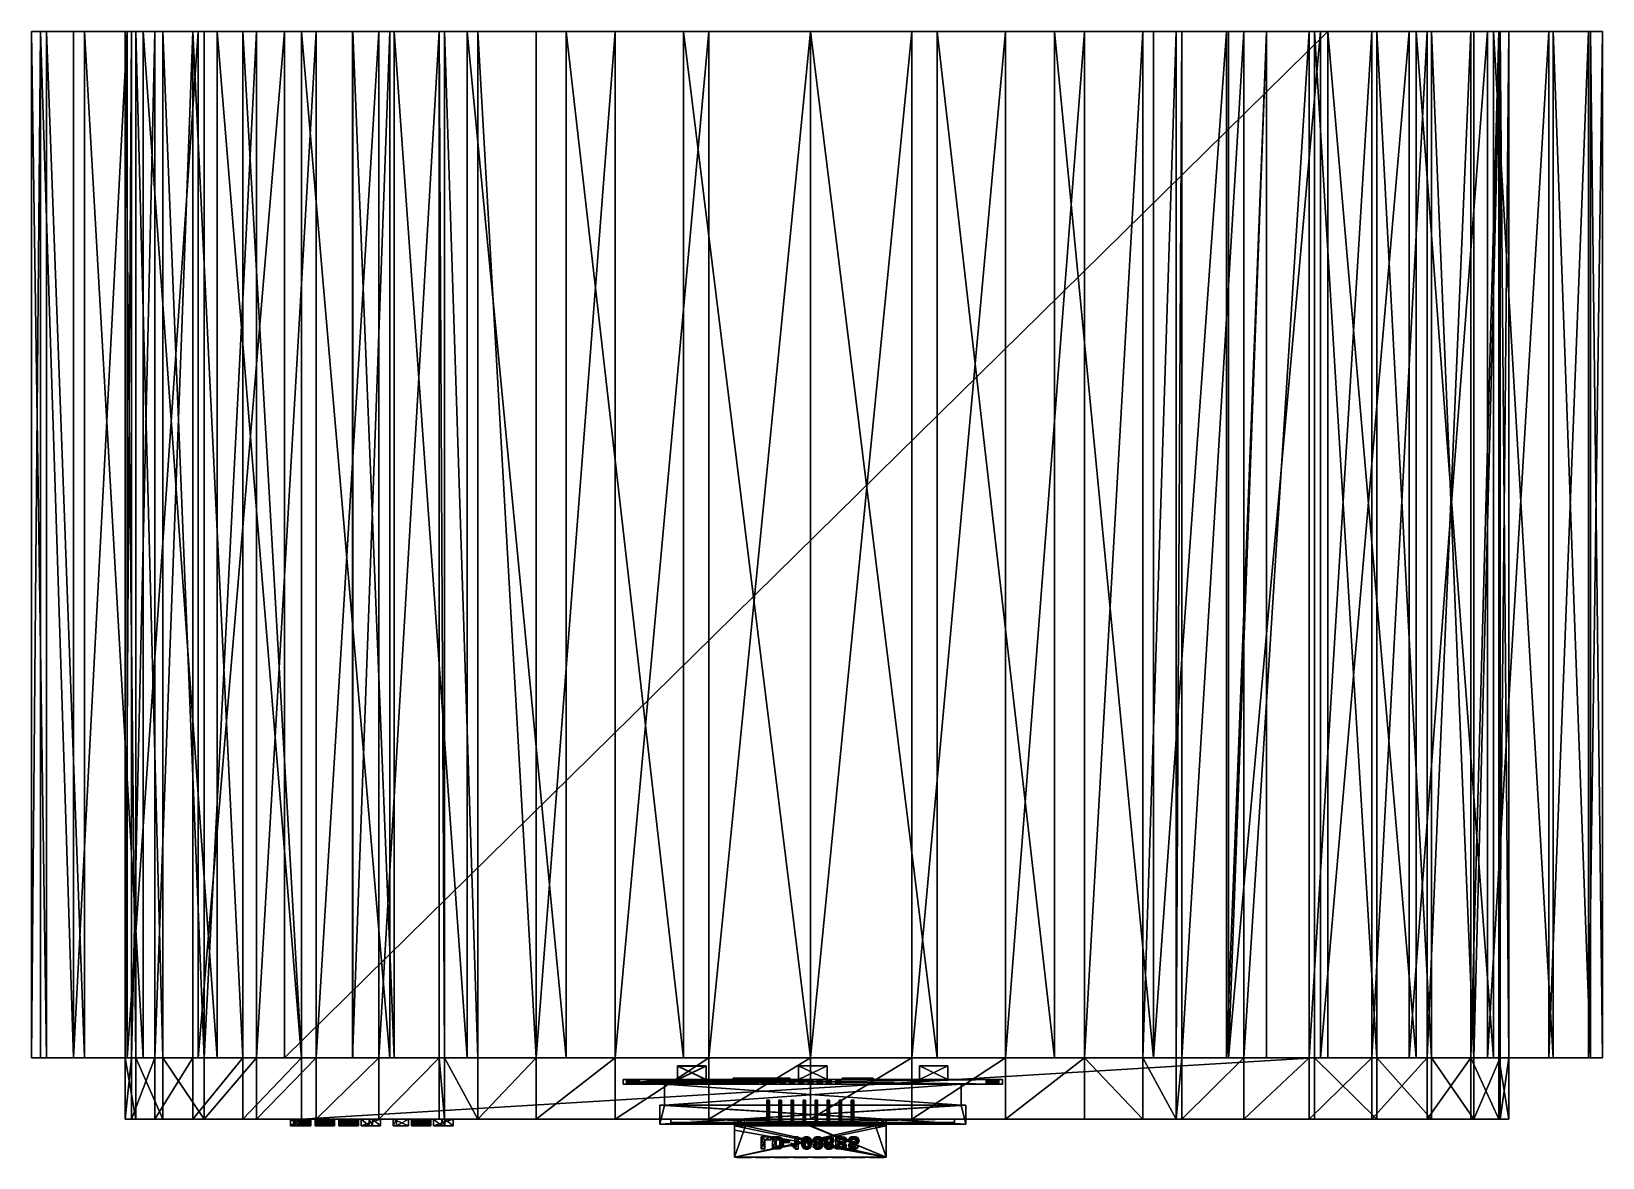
# Model space of a CAD drawing. Extents: x 51.7 to 84.8, y -43.6 to -19.8.
import ezdxf

# ---------------------------------------------------------------- set-up
doc = ezdxf.new("R2010")
doc.units = 0
doc.layers.get('0').update_dxf_attribs({"color": 13, "linetype": 'CONTINUOUS'})
for name, color, linetype in [('CARA_SUP', 34, 'CONTINUOUS'), ('CUERPO', 190, 'CONTINUOUS'), ('PINES', 36, 'CONTINUOUS')]:
    doc.layers.add(name, color=color, linetype=linetype)

# ---------------------------------------------------------------- blocks, each defined once
blk = doc.blocks.new('COMPONENT_3')
for p, q in [((0, 0.02, 0.29), (0, 0, 0.29)), ((0.6, 0.02), (0, 0.02)), ((0.6, 0.02, 0.29), (0, 0.02, 0.29)), ((0, 0.02), (0, 0)), ((0, 0.02), (0, 0.02, 0.29)), ((0, 0), (0.6, 0)), ((0, 0), (0, 0, 0.29)), ((0, 0, 0.29), (0.6, 0, 0.29)), ((0.6, 0), (0.6, 0.02)), ((0.6, 0, 0.29), (0.6, 0.02, 0.29)), ((0.6, 0.02), (0.6, 0.02, 0.29)), ((0.6, 0), (0.6, 0, 0.29))]:
    blk.add_line(p, q)
mesh = blk.add_polyface()
corners = [(0.6, 0.02), (0, 0), (0, 0.02), (0.6, 0)]
mesh.append_faces([[corners[k] for k in face] for face in [(0, 1, 2), (1, 0, 3)]], dxfattribs={"vtx0": -1})
mesh = blk.add_polyface()
corners = [(0.6, 0, 0.29), (0, 0.02, 0.29), (0, 0, 0.29), (0.6, 0.02, 0.29)]
mesh.append_faces([[corners[k] for k in face] for face in [(0, 1, 2), (1, 0, 3)]], dxfattribs={"vtx0": -1})
mesh = blk.add_polyface()
corners = [(0, 0.02, 0.29), (0.6, 0.02), (0, 0.02), (0.6, 0.02, 0.29)]
mesh.append_faces([[corners[k] for k in face] for face in [(0, 1, 2), (1, 0, 3)]], dxfattribs={"vtx0": -1})
mesh = blk.add_polyface()
corners = [(0, 0.02, 0.29), (0, 0), (0, 0, 0.29), (0, 0.02)]
mesh.append_faces([[corners[k] for k in face] for face in [(0, 1, 2), (1, 0, 3)]], dxfattribs={"vtx0": -1})
mesh = blk.add_polyface()
corners = [(0.6, 0, 0.29), (0, 0), (0.6, 0), (0, 0, 0.29)]
mesh.append_faces([[corners[k] for k in face] for face in [(0, 1, 2), (1, 0, 3)]], dxfattribs={"vtx0": -1})
mesh = blk.add_polyface()
corners = [(0.6, 0.02), (0.6, 0, 0.29), (0.6, 0), (0.6, 0.02, 0.29)]
mesh.append_faces([[corners[k] for k in face] for face in [(0, 1, 2), (1, 0, 3)]], dxfattribs={"vtx0": -1})
blk = doc.blocks.new('COMPONENT_1')
for p, q in [((0, 3.6), (0, 0)), ((0, 3.6, 0.1), (0, 0, 0.1)), ((0, 3.6), (0, 3.6, 0.1)), ((0.775, 3.6), (0, 3.6)), ((0.775, 3.6, 0.1), (0, 3.6, 0.1)), ((0.075, 3.39, 0.1), (0.075, 3.39)), ((0.08, 3.425, 0.1), (0.08, 3.425)), ((0.08, 3.355, 0.1), (0.08, 3.355)), ((0.093, 3.457, 0.1), (0.093, 3.457)), ((0.093, 3.322, 0.1), (0.093, 3.322)), ((0.115, 3.485, 0.1), (0.115, 3.485)), ((0.142, 3.507, 0.1), (0.142, 3.507)), ((0.175, 3.52, 0.1), (0.175, 3.52)), ((0.21, 3.525, 0.1), (0.21, 3.525)), ((0.245, 3.52, 0.1), (0.245, 3.52)), ((0.278, 3.507, 0.1), (0.278, 3.507)), ((0.305, 3.485, 0.1), (0.305, 3.485)), ((0.327, 3.457, 0.1), (0.327, 3.457)), ((0.327, 3.322, 0.1), (0.327, 3.322)), ((0.34, 3.425, 0.1), (0.34, 3.425)), ((0.34, 3.355, 0.1), (0.34, 3.355)), ((0.345, 3.39, 0.1), (0.345, 3.39)), ((0.885, 3.6, 0.1), (0.775, 3.6, 0.1)), ((0.775, 3.39, 0.1), (0.775, 3.6, 0.1)), ((0.884, 3.6), (0.775, 3.6)), ((0.775, 3.6), (0.775, 3.39)), ((0.78, 3.39), (0.78, 3.39, 0.1)), ((0.782, 3.403), (0.782, 3.403, 0.1)), ((0.782, 3.377), (0.782, 3.377, 0.1)), ((0.787, 3.415), (0.787, 3.415, 0.1)), ((0.787, 3.365), (0.787, 3.365, 0.1)), ((0.795, 3.425), (0.795, 3.425, 0.1)), ((0.795, 3.355), (0.795, 3.355, 0.1)), ((0.805, 3.433), (0.805, 3.433, 0.1)), ((0.805, 3.347), (0.805, 3.347, 0.1)), ((0.817, 3.438), (0.817, 3.438, 0.1)), ((0.817, 3.342), (0.817, 3.342, 0.1)), ((0.83, 3.44), (0.83, 3.44, 0.1)), ((0.83, 3.34), (0.83, 3.34, 0.1)), ((0.843, 3.438), (0.843, 3.438, 0.1)), ((0.843, 3.342), (0.843, 3.342, 0.1)), ((0.855, 3.433), (0.855, 3.433, 0.1)), ((0.855, 3.347), (0.855, 3.347, 0.1)), ((0.865, 3.425), (0.865, 3.425, 0.1)), ((0.865, 3.355), (0.865, 3.355, 0.1)), ((0.873, 3.415), (0.873, 3.415, 0.1)), ((0.873, 3.365), (0.873, 3.365, 0.1)), ((0.878, 3.403), (0.878, 3.403, 0.1)), ((0.878, 3.377), (0.878, 3.377, 0.1)), ((0.88, 3.39), (0.88, 3.39, 0.1)), ((0.97, 3.6), (0.884, 3.6)), ((0.884, 3.39), (0.884, 3.6)), ((0.885, 3.6, 0.1), (0.885, 3.39, 0.1)), ((0.97, 3.6, 0.1), (0.885, 3.6, 0.1)), ((1.081, 3.6), (0.97, 3.6)), ((1.08, 3.6, 0.1), (0.97, 3.6, 0.1)), ((0.97, 3.6), (0.97, 3.39)), ((0.97, 3.39, 0.1), (0.97, 3.6, 0.1)), ((0.975, 3.39, 0.1), (0.975, 3.39)), ((0.977, 3.403, 0.1), (0.977, 3.403)), ((0.977, 3.377, 0.1), (0.977, 3.377)), ((0.982, 3.415, 0.1), (0.982, 3.415)), ((0.982, 3.365, 0.1), (0.982, 3.365)), ((0.99, 3.425, 0.1), (0.99, 3.425)), ((0.99, 3.355, 0.1), (0.99, 3.355)), ((1, 3.433, 0.1), (1, 3.433)), ((1, 3.347, 0.1), (1, 3.347)), ((1.012, 3.438, 0.1), (1.012, 3.438)), ((1.012, 3.342, 0.1), (1.012, 3.342)), ((1.025, 3.44, 0.1), (1.025, 3.44)), ((1.025, 3.34, 0.1), (1.025, 3.34)), ((1.038, 3.438, 0.1), (1.038, 3.438)), ((1.038, 3.342, 0.1), (1.038, 3.342)), ((1.05, 3.433, 0.1), (1.05, 3.433)), ((1.05, 3.347, 0.1), (1.05, 3.347)), ((1.06, 3.425, 0.1), (1.06, 3.425)), ((1.06, 3.355, 0.1), (1.06, 3.355)), ((1.068, 3.415, 0.1), (1.068, 3.415)), ((1.068, 3.365, 0.1), (1.068, 3.365)), ((1.073, 3.403, 0.1), (1.073, 3.403)), ((1.073, 3.377, 0.1), (1.073, 3.377)), ((1.075, 3.39, 0.1), (1.075, 3.39)), ((1.165, 3.6, 0.1), (1.08, 3.6, 0.1)), ((1.08, 3.6, 0.1), (1.08, 3.39, 0.1)), ((1.165, 3.6), (1.081, 3.6)), ((1.081, 3.39), (1.081, 3.6)), ((1.274, 3.6), (1.165, 3.6)), ((1.275, 3.6, 0.1), (1.165, 3.6, 0.1)), ((1.165, 3.6), (1.165, 3.39)), ((1.165, 3.6, 0.1), (1.165, 3.39, 0.1)), ((1.17, 3.39, 0.1), (1.17, 3.39)), ((1.172, 3.403, 0.1), (1.172, 3.403)), ((1.172, 3.377, 0.1), (1.172, 3.377)), ((1.177, 3.415, 0.1), (1.177, 3.415)), ((1.177, 3.365, 0.1), (1.177, 3.365)), ((1.185, 3.425, 0.1), (1.185, 3.425)), ((1.185, 3.355, 0.1), (1.185, 3.355)), ((1.195, 3.433, 0.1), (1.195, 3.433)), ((1.195, 3.347, 0.1), (1.195, 3.347)), ((1.207, 3.438, 0.1), (1.207, 3.438)), ((1.207, 3.342, 0.1), (1.207, 3.342)), ((1.22, 3.44, 0.1), (1.22, 3.44)), ((1.22, 3.34, 0.1), (1.22, 3.34)), ((1.233, 3.438, 0.1), (1.233, 3.438)), ((1.233, 3.342, 0.1), (1.233, 3.342)), ((1.245, 3.433, 0.1), (1.245, 3.433)), ((1.245, 3.347, 0.1), (1.245, 3.347)), ((1.255, 3.425, 0.1), (1.255, 3.425)), ((1.255, 3.355, 0.1), (1.255, 3.355)), ((1.263, 3.415, 0.1), (1.263, 3.415)), ((1.263, 3.365, 0.1), (1.263, 3.365)), ((1.268, 3.403, 0.1), (1.268, 3.403)), ((1.268, 3.377, 0.1), (1.268, 3.377)), ((1.27, 3.39, 0.1), (1.27, 3.39)), ((1.36, 3.6), (1.274, 3.6)), ((1.274, 3.39), (1.274, 3.6)), ((1.36, 3.6, 0.1), (1.275, 3.6, 0.1)), ((1.275, 3.39, 0.1), (1.275, 3.6, 0.1)), ((1.472, 3.6), (1.36, 3.6)), ((1.47, 3.6, 0.1), (1.36, 3.6, 0.1)), ((1.36, 3.6, 0.1), (1.36, 3.39, 0.1)), ((1.36, 3.6), (1.36, 3.39)), ((1.365, 3.39, 0.1), (1.365, 3.39)), ((1.367, 3.403, 0.1), (1.367, 3.403)), ((1.367, 3.377, 0.1), (1.367, 3.377)), ((1.372, 3.415, 0.1), (1.372, 3.415)), ((1.372, 3.365, 0.1), (1.372, 3.365)), ((1.38, 3.425, 0.1), (1.38, 3.425)), ((1.38, 3.355, 0.1), (1.38, 3.355)), ((1.39, 3.433, 0.1), (1.39, 3.433)), ((1.39, 3.347, 0.1), (1.39, 3.347)), ((1.402, 3.438, 0.1), (1.402, 3.438)), ((1.402, 3.342, 0.1), (1.402, 3.342)), ((1.415, 3.44, 0.1), (1.415, 3.44)), ((1.415, 3.34, 0.1), (1.415, 3.34)), ((1.428, 3.438, 0.1), (1.428, 3.438)), ((1.428, 3.342, 0.1), (1.428, 3.342)), ((1.44, 3.433, 0.1), (1.44, 3.433)), ((1.44, 3.347, 0.1), (1.44, 3.347)), ((1.45, 3.425, 0.1), (1.45, 3.425)), ((1.45, 3.355, 0.1), (1.45, 3.355)), ((1.458, 3.415, 0.1), (1.458, 3.415)), ((1.458, 3.365, 0.1), (1.458, 3.365)), ((1.463, 3.403, 0.1), (1.463, 3.403)), ((1.463, 3.377, 0.1), (1.463, 3.377)), ((1.465, 3.39, 0.1), (1.465, 3.39)), ((1.555, 3.6, 0.1), (1.47, 3.6, 0.1)), ((1.47, 3.39, 0.1), (1.47, 3.6, 0.1)), ((1.555, 3.6), (1.472, 3.6)), ((1.472, 3.39), (1.472, 3.6)), ((1.664, 3.6), (1.555, 3.6)), ((1.665, 3.6, 0.1), (1.555, 3.6, 0.1)), ((1.555, 3.6, 0.1), (1.555, 3.39, 0.1)), ((1.555, 3.6), (1.555, 3.39)), ((1.56, 3.39, 0.1), (1.56, 3.39)), ((1.562, 3.403, 0.1), (1.562, 3.403)), ((1.562, 3.377, 0.1), (1.562, 3.377)), ((1.567, 3.415, 0.1), (1.567, 3.415)), ((1.567, 3.365, 0.1), (1.567, 3.365)), ((1.575, 3.425, 0.1), (1.575, 3.425)), ((1.575, 3.355, 0.1), (1.575, 3.355)), ((1.585, 3.433, 0.1), (1.585, 3.433)), ((1.585, 3.347, 0.1), (1.585, 3.347)), ((1.597, 3.438, 0.1), (1.597, 3.438)), ((1.597, 3.342, 0.1), (1.597, 3.342)), ((1.61, 3.44, 0.1), (1.61, 3.44)), ((1.61, 3.34, 0.1), (1.61, 3.34)), ((1.623, 3.438, 0.1), (1.623, 3.438)), ((1.623, 3.342, 0.1), (1.623, 3.342)), ((1.635, 3.433, 0.1), (1.635, 3.433)), ((1.635, 3.347, 0.1), (1.635, 3.347)), ((1.645, 3.425, 0.1), (1.645, 3.425)), ((1.645, 3.355, 0.1), (1.645, 3.355)), ((1.653, 3.415, 0.1), (1.653, 3.415)), ((1.653, 3.365, 0.1), (1.653, 3.365)), ((1.658, 3.403, 0.1), (1.658, 3.403)), ((1.658, 3.377, 0.1), (1.658, 3.377)), ((1.66, 3.39, 0.1), (1.66, 3.39)), ((1.75, 3.6), (1.664, 3.6)), ((1.664, 3.39), (1.664, 3.6)), ((1.75, 3.6, 0.1), (1.665, 3.6, 0.1)), ((1.665, 3.39, 0.1), (1.665, 3.6, 0.1)), ((1.862, 3.6), (1.75, 3.6)), ((1.86, 3.6, 0.1), (1.75, 3.6, 0.1)), ((1.75, 3.6), (1.75, 3.39)), ((1.75, 3.6, 0.1), (1.75, 3.39, 0.1)), ((1.755, 3.39, 0.1), (1.755, 3.39)), ((1.757, 3.403, 0.1), (1.757, 3.403)), ((1.757, 3.377, 0.1), (1.757, 3.377)), ((1.762, 3.415, 0.1), (1.762, 3.415)), ((1.762, 3.365, 0.1), (1.762, 3.365)), ((1.77, 3.425, 0.1), (1.77, 3.425)), ((1.77, 3.355, 0.1), (1.77, 3.355)), ((1.78, 3.433, 0.1), (1.78, 3.433)), ((1.78, 3.347, 0.1), (1.78, 3.347)), ((1.792, 3.438, 0.1), (1.792, 3.438)), ((1.792, 3.342, 0.1), (1.792, 3.342)), ((1.805, 3.44, 0.1), (1.805, 3.44)), ((1.805, 3.34, 0.1), (1.805, 3.34)), ((1.818, 3.438, 0.1), (1.818, 3.438)), ((1.818, 3.342, 0.1), (1.818, 3.342)), ((1.83, 3.433, 0.1), (1.83, 3.433)), ((1.83, 3.347, 0.1), (1.83, 3.347)), ((1.84, 3.425, 0.1), (1.84, 3.425)), ((1.84, 3.355, 0.1), (1.84, 3.355)), ((1.848, 3.415, 0.1), (1.848, 3.415)), ((1.848, 3.365, 0.1), (1.848, 3.365)), ((1.853, 3.403, 0.1), (1.853, 3.403)), ((1.853, 3.377, 0.1), (1.853, 3.377)), ((1.855, 3.39, 0.1), (1.855, 3.39)), ((1.945, 3.6, 0.1), (1.86, 3.6, 0.1)), ((1.86, 3.39, 0.1), (1.86, 3.6, 0.1)), ((1.945, 3.6), (1.862, 3.6)), ((1.862, 3.39), (1.862, 3.6)), ((2.053, 3.6), (1.945, 3.6)), ((2.055, 3.6, 0.1), (1.945, 3.6, 0.1)), ((1.945, 3.6), (1.945, 3.39)), ((1.945, 3.6, 0.1), (1.945, 3.39, 0.1)), ((1.95, 3.39, 0.1), (1.95, 3.39)), ((1.952, 3.403, 0.1), (1.952, 3.403)), ((1.952, 3.377, 0.1), (1.952, 3.377)), ((1.957, 3.415, 0.1), (1.957, 3.415)), ((1.957, 3.365, 0.1), (1.957, 3.365)), ((1.965, 3.425, 0.1), (1.965, 3.425)), ((1.965, 3.355, 0.1), (1.965, 3.355)), ((1.975, 3.433, 0.1), (1.975, 3.433)), ((1.975, 3.347, 0.1), (1.975, 3.347)), ((1.987, 3.438, 0.1), (1.987, 3.438)), ((1.987, 3.342, 0.1), (1.987, 3.342)), ((2, 3.44, 0.1), (2, 3.44)), ((2, 3.34, 0.1), (2, 3.34)), ((2.013, 3.438, 0.1), (2.013, 3.438)), ((2.013, 3.342, 0.1), (2.013, 3.342)), ((2.025, 3.433, 0.1), (2.025, 3.433)), ((2.025, 3.347, 0.1), (2.025, 3.347)), ((2.035, 3.425, 0.1), (2.035, 3.425)), ((2.035, 3.355, 0.1), (2.035, 3.355)), ((2.043, 3.415, 0.1), (2.043, 3.415)), ((2.043, 3.365, 0.1), (2.043, 3.365)), ((2.048, 3.403, 0.1), (2.048, 3.403)), ((2.048, 3.377, 0.1), (2.048, 3.377)), ((2.05, 3.39, 0.1), (2.05, 3.39)), ((2.14, 3.6), (2.053, 3.6)), ((2.053, 3.39), (2.053, 3.6)), ((2.14, 3.6, 0.1), (2.055, 3.6, 0.1)), ((2.055, 3.39, 0.1), (2.055, 3.6, 0.1)), ((2.25, 3.6), (2.14, 3.6)), ((2.25, 3.6, 0.1), (2.14, 3.6, 0.1)), ((2.14, 3.6, 0.1), (2.14, 3.39, 0.1)), ((2.14, 3.6), (2.14, 3.39)), ((2.145, 3.39, 0.1), (2.145, 3.39)), ((2.147, 3.403, 0.1), (2.147, 3.403)), ((2.147, 3.377, 0.1), (2.147, 3.377)), ((2.152, 3.415, 0.1), (2.152, 3.415)), ((2.152, 3.365, 0.1), (2.152, 3.365)), ((2.16, 3.425, 0.1), (2.16, 3.425)), ((2.16, 3.355, 0.1), (2.16, 3.355)), ((2.17, 3.433, 0.1), (2.17, 3.433)), ((2.17, 3.347, 0.1), (2.17, 3.347)), ((2.182, 3.438, 0.1), (2.182, 3.438)), ((2.182, 3.342, 0.1), (2.182, 3.342)), ((2.195, 3.44, 0.1), (2.195, 3.44)), ((2.195, 3.34, 0.1), (2.195, 3.34)), ((2.208, 3.438, 0.1), (2.208, 3.438)), ((2.208, 3.342, 0.1), (2.208, 3.342)), ((2.22, 3.433, 0.1), (2.22, 3.433)), ((2.22, 3.347, 0.1), (2.22, 3.347)), ((2.23, 3.425, 0.1), (2.23, 3.425)), ((2.23, 3.355, 0.1), (2.23, 3.355)), ((2.238, 3.415, 0.1), (2.238, 3.415)), ((2.238, 3.365, 0.1), (2.238, 3.365)), ((2.243, 3.403, 0.1), (2.243, 3.403)), ((2.243, 3.377, 0.1), (2.243, 3.377)), ((2.245, 3.39, 0.1), (2.245, 3.39)), ((2.335, 3.6), (2.25, 3.6)), ((2.335, 3.6, 0.1), (2.25, 3.6, 0.1)), ((2.25, 3.39, 0.1), (2.25, 3.6, 0.1)), ((2.25, 3.39), (2.25, 3.6)), ((2.443, 3.6), (2.335, 3.6)), ((2.445, 3.6, 0.1), (2.335, 3.6, 0.1)), ((2.335, 3.6), (2.335, 3.39)), ((2.335, 3.6, 0.1), (2.335, 3.39, 0.1)), ((2.34, 3.39, 0.1), (2.34, 3.39)), ((2.342, 3.403, 0.1), (2.342, 3.403)), ((2.342, 3.377, 0.1), (2.342, 3.377)), ((2.347, 3.415, 0.1), (2.347, 3.415)), ((2.347, 3.365, 0.1), (2.347, 3.365)), ((2.355, 3.425, 0.1), (2.355, 3.425)), ((2.355, 3.355, 0.1), (2.355, 3.355)), ((2.365, 3.433, 0.1), (2.365, 3.433)), ((2.365, 3.347, 0.1), (2.365, 3.347)), ((2.377, 3.438, 0.1), (2.377, 3.438)), ((2.377, 3.342, 0.1), (2.377, 3.342)), ((2.39, 3.44, 0.1), (2.39, 3.44)), ((2.39, 3.34, 0.1), (2.39, 3.34)), ((2.403, 3.438, 0.1), (2.403, 3.438)), ((2.403, 3.342, 0.1), (2.403, 3.342)), ((2.415, 3.433, 0.1), (2.415, 3.433)), ((2.415, 3.347, 0.1), (2.415, 3.347)), ((2.425, 3.425, 0.1), (2.425, 3.425)), ((2.425, 3.355, 0.1), (2.425, 3.355)), ((2.433, 3.415, 0.1), (2.433, 3.415)), ((2.433, 3.365, 0.1), (2.433, 3.365)), ((2.438, 3.403, 0.1), (2.438, 3.403)), ((2.438, 3.377, 0.1), (2.438, 3.377)), ((2.44, 3.39, 0.1), (2.44, 3.39)), ((2.53, 3.6), (2.443, 3.6)), ((2.443, 3.39), (2.443, 3.6)), ((2.53, 3.6, 0.1), (2.445, 3.6, 0.1)), ((2.445, 3.39, 0.1), (2.445, 3.6, 0.1)), ((2.638, 3.6), (2.53, 3.6)), ((2.64, 3.6, 0.1), (2.53, 3.6, 0.1)), ((2.53, 3.6), (2.53, 3.39)), ((2.53, 3.6, 0.1), (2.53, 3.39, 0.1)), ((2.535, 3.39, 0.1), (2.535, 3.39)), ((2.537, 3.403, 0.1), (2.537, 3.403)), ((2.537, 3.377, 0.1), (2.537, 3.377)), ((2.542, 3.415, 0.1), (2.542, 3.415)), ((2.542, 3.365, 0.1), (2.542, 3.365)), ((2.55, 3.425, 0.1), (2.55, 3.425)), ((2.55, 3.355, 0.1), (2.55, 3.355)), ((2.56, 3.433, 0.1), (2.56, 3.433)), ((2.56, 3.347, 0.1), (2.56, 3.347)), ((2.572, 3.438, 0.1), (2.572, 3.438)), ((2.572, 3.342, 0.1), (2.572, 3.342)), ((2.585, 3.44, 0.1), (2.585, 3.44)), ((2.585, 3.34, 0.1), (2.585, 3.34)), ((2.598, 3.438, 0.1), (2.598, 3.438)), ((2.598, 3.342, 0.1), (2.598, 3.342)), ((2.61, 3.433, 0.1), (2.61, 3.433)), ((2.61, 3.347, 0.1), (2.61, 3.347)), ((2.62, 3.425, 0.1), (2.62, 3.425)), ((2.62, 3.355, 0.1), (2.62, 3.355)), ((2.628, 3.415, 0.1), (2.628, 3.415)), ((2.628, 3.365, 0.1), (2.628, 3.365)), ((2.633, 3.403, 0.1), (2.633, 3.403)), ((2.633, 3.377, 0.1), (2.633, 3.377)), ((2.635, 3.39, 0.1), (2.635, 3.39)), ((2.724, 3.6), (2.638, 3.6)), ((2.638, 3.39), (2.638, 3.6)), ((2.724, 3.6, 0.1), (2.64, 3.6, 0.1)), ((2.64, 3.39, 0.1), (2.64, 3.6, 0.1)), ((2.834, 3.6), (2.724, 3.6)), ((2.835, 3.6, 0.1), (2.724, 3.6, 0.1)), ((2.724, 3.6), (2.724, 3.39)), ((2.724, 3.6, 0.1), (2.724, 3.39, 0.1)), ((2.73, 3.39, 0.1), (2.73, 3.39)), ((2.732, 3.403, 0.1), (2.732, 3.403)), ((2.732, 3.377, 0.1), (2.732, 3.377)), ((2.737, 3.415, 0.1), (2.737, 3.415)), ((2.737, 3.365, 0.1), (2.737, 3.365)), ((2.745, 3.425, 0.1), (2.745, 3.425)), ((2.745, 3.355, 0.1), (2.745, 3.355)), ((2.755, 3.433, 0.1), (2.755, 3.433)), ((2.755, 3.347, 0.1), (2.755, 3.347)), ((2.767, 3.438, 0.1), (2.767, 3.438)), ((2.767, 3.342, 0.1), (2.767, 3.342)), ((2.78, 3.44, 0.1), (2.78, 3.44)), ((2.78, 3.34, 0.1), (2.78, 3.34)), ((2.793, 3.438, 0.1), (2.793, 3.438)), ((2.793, 3.342, 0.1), (2.793, 3.342)), ((2.805, 3.433, 0.1), (2.805, 3.433)), ((2.805, 3.347, 0.1), (2.805, 3.347)), ((2.815, 3.425, 0.1), (2.815, 3.425)), ((2.815, 3.355, 0.1), (2.815, 3.355)), ((2.823, 3.415, 0.1), (2.823, 3.415)), ((2.823, 3.365, 0.1), (2.823, 3.365)), ((2.828, 3.403, 0.1), (2.828, 3.403)), ((2.828, 3.377, 0.1), (2.828, 3.377)), ((2.83, 3.39, 0.1), (2.83, 3.39)), ((2.92, 3.6), (2.834, 3.6)), ((2.834, 3.39), (2.834, 3.6)), ((2.92, 3.6, 0.1), (2.835, 3.6, 0.1)), ((2.835, 3.39, 0.1), (2.835, 3.6, 0.1)), ((3.031, 3.6), (2.92, 3.6)), ((3.03, 3.6, 0.1), (2.92, 3.6, 0.1)), ((2.92, 3.6), (2.92, 3.39)), ((2.92, 3.6, 0.1), (2.92, 3.39, 0.1)), ((2.925, 3.39, 0.1), (2.925, 3.39)), ((2.927, 3.403, 0.1), (2.927, 3.403)), ((2.927, 3.377, 0.1), (2.927, 3.377)), ((2.932, 3.415, 0.1), (2.932, 3.415)), ((2.932, 3.365, 0.1), (2.932, 3.365)), ((2.94, 3.425, 0.1), (2.94, 3.425)), ((2.94, 3.355, 0.1), (2.94, 3.355)), ((2.95, 3.433, 0.1), (2.95, 3.433)), ((2.95, 3.347, 0.1), (2.95, 3.347)), ((2.962, 3.438, 0.1), (2.962, 3.438)), ((2.962, 3.342, 0.1), (2.962, 3.342)), ((2.975, 3.44, 0.1), (2.975, 3.44)), ((2.975, 3.34, 0.1), (2.975, 3.34)), ((2.988, 3.438, 0.1), (2.988, 3.438)), ((2.988, 3.342, 0.1), (2.988, 3.342)), ((3, 3.433, 0.1), (3, 3.433)), ((3, 3.347, 0.1), (3, 3.347)), ((3.01, 3.425, 0.1), (3.01, 3.425)), ((3.01, 3.355, 0.1), (3.01, 3.355)), ((3.018, 3.415, 0.1), (3.018, 3.415)), ((3.018, 3.365, 0.1), (3.018, 3.365)), ((3.023, 3.403, 0.1), (3.023, 3.403)), ((3.023, 3.377, 0.1), (3.023, 3.377)), ((3.025, 3.39, 0.1), (3.025, 3.39)), ((3.115, 3.6, 0.1), (3.03, 3.6, 0.1)), ((3.03, 3.39, 0.1), (3.03, 3.6, 0.1)), ((3.115, 3.6), (3.031, 3.6)), ((3.031, 3.39), (3.031, 3.6)), ((3.223, 3.6), (3.115, 3.6)), ((3.225, 3.6, 0.1), (3.115, 3.6, 0.1)), ((3.115, 3.6), (3.115, 3.39)), ((3.115, 3.6, 0.1), (3.115, 3.39, 0.1)), ((3.12, 3.39, 0.1), (3.12, 3.39)), ((3.122, 3.403, 0.1), (3.122, 3.403)), ((3.122, 3.377, 0.1), (3.122, 3.377)), ((3.127, 3.415, 0.1), (3.127, 3.415)), ((3.127, 3.365, 0.1), (3.127, 3.365)), ((3.135, 3.425, 0.1), (3.135, 3.425)), ((3.135, 3.355, 0.1), (3.135, 3.355)), ((3.145, 3.433, 0.1), (3.145, 3.433)), ((3.145, 3.347, 0.1), (3.145, 3.347)), ((3.157, 3.438, 0.1), (3.157, 3.438)), ((3.157, 3.342, 0.1), (3.157, 3.342)), ((3.17, 3.44, 0.1), (3.17, 3.44)), ((3.17, 3.34, 0.1), (3.17, 3.34)), ((3.183, 3.438, 0.1), (3.183, 3.438)), ((3.183, 3.342, 0.1), (3.183, 3.342)), ((3.195, 3.433, 0.1), (3.195, 3.433)), ((3.195, 3.347, 0.1), (3.195, 3.347)), ((3.205, 3.425, 0.1), (3.205, 3.425)), ((3.205, 3.355, 0.1), (3.205, 3.355)), ((3.213, 3.415, 0.1), (3.213, 3.415)), ((3.213, 3.365, 0.1), (3.213, 3.365)), ((3.218, 3.403, 0.1), (3.218, 3.403)), ((3.218, 3.377, 0.1), (3.218, 3.377)), ((3.22, 3.39, 0.1), (3.22, 3.39)), ((3.31, 3.6), (3.223, 3.6)), ((3.223, 3.39), (3.223, 3.6)), ((3.31, 3.6, 0.1), (3.225, 3.6, 0.1)), ((3.225, 3.39, 0.1), (3.225, 3.6, 0.1)), ((3.42, 3.6), (3.31, 3.6)), ((3.42, 3.6, 0.1), (3.31, 3.6, 0.1)), ((3.31, 3.6), (3.31, 3.39)), ((3.31, 3.6, 0.1), (3.31, 3.39, 0.1)), ((3.315, 3.39, 0.1), (3.315, 3.39)), ((3.317, 3.403, 0.1), (3.317, 3.403)), ((3.317, 3.377, 0.1), (3.317, 3.377)), ((3.322, 3.415, 0.1), (3.322, 3.415)), ((3.322, 3.365, 0.1), (3.322, 3.365)), ((3.33, 3.425, 0.1), (3.33, 3.425)), ((3.33, 3.355, 0.1), (3.33, 3.355)), ((3.34, 3.433, 0.1), (3.34, 3.433)), ((3.34, 3.347, 0.1), (3.34, 3.347)), ((3.352, 3.438, 0.1), (3.352, 3.438)), ((3.352, 3.342, 0.1), (3.352, 3.342)), ((3.365, 3.44, 0.1), (3.365, 3.44)), ((3.365, 3.34, 0.1), (3.365, 3.34)), ((3.378, 3.438, 0.1), (3.378, 3.438)), ((3.378, 3.342, 0.1), (3.378, 3.342)), ((3.39, 3.433, 0.1), (3.39, 3.433)), ((3.39, 3.347, 0.1), (3.39, 3.347)), ((3.4, 3.425, 0.1), (3.4, 3.425)), ((3.4, 3.355, 0.1), (3.4, 3.355)), ((3.408, 3.415, 0.1), (3.408, 3.415)), ((3.408, 3.365, 0.1), (3.408, 3.365)), ((3.413, 3.403, 0.1), (3.413, 3.403)), ((3.413, 3.377, 0.1), (3.413, 3.377)), ((3.415, 3.39, 0.1), (3.415, 3.39)), ((3.415, 3.39, 0.1), (3.42, 3.39, 0.1)), ((3.505, 3.6), (3.42, 3.6)), ((3.505, 3.6, 0.1), (3.42, 3.6, 0.1)), ((3.42, 3.39), (3.42, 3.6)), ((3.42, 3.39, 0.1), (3.42, 3.6, 0.1)), ((3.614, 3.6), (3.505, 3.6)), ((3.615, 3.6, 0.1), (3.505, 3.6, 0.1)), ((3.505, 3.6), (3.505, 3.39)), ((3.505, 3.6, 0.1), (3.505, 3.39, 0.1)), ((3.51, 3.39, 0.1), (3.51, 3.39)), ((3.512, 3.403, 0.1), (3.512, 3.403)), ((3.512, 3.377, 0.1), (3.512, 3.377)), ((3.517, 3.415, 0.1), (3.517, 3.415)), ((3.517, 3.365, 0.1), (3.517, 3.365)), ((3.525, 3.425, 0.1), (3.525, 3.425)), ((3.525, 3.355, 0.1), (3.525, 3.355)), ((3.535, 3.433, 0.1), (3.535, 3.433)), ((3.535, 3.347, 0.1), (3.535, 3.347)), ((3.547, 3.438, 0.1), (3.547, 3.438)), ((3.547, 3.342, 0.1), (3.547, 3.342)), ((3.56, 3.44, 0.1), (3.56, 3.44)), ((3.56, 3.34, 0.1), (3.56, 3.34)), ((3.573, 3.438, 0.1), (3.573, 3.438)), ((3.573, 3.342, 0.1), (3.573, 3.342)), ((3.585, 3.433, 0.1), (3.585, 3.433)), ((3.585, 3.347, 0.1), (3.585, 3.347)), ((3.595, 3.425, 0.1), (3.595, 3.425)), ((3.595, 3.355, 0.1), (3.595, 3.355)), ((3.603, 3.415, 0.1), (3.603, 3.415)), ((3.603, 3.365, 0.1), (3.603, 3.365)), ((3.608, 3.403, 0.1), (3.608, 3.403)), ((3.608, 3.377, 0.1), (3.608, 3.377)), ((3.61, 3.39, 0.1), (3.61, 3.39)), ((3.7, 3.6), (3.614, 3.6)), ((3.614, 3.39), (3.614, 3.6)), ((3.7, 3.6, 0.1), (3.615, 3.6, 0.1)), ((3.615, 3.39, 0.1), (3.615, 3.6, 0.1)), ((3.811, 3.6), (3.7, 3.6)), ((3.81, 3.6, 0.1), (3.7, 3.6, 0.1)), ((3.7, 3.6), (3.7, 3.39)), ((3.7, 3.6, 0.1), (3.7, 3.39, 0.1)), ((3.705, 3.39, 0.1), (3.705, 3.39)), ((3.707, 3.403, 0.1), (3.707, 3.403)), ((3.707, 3.377, 0.1), (3.707, 3.377)), ((3.712, 3.415, 0.1), (3.712, 3.415)), ((3.712, 3.365, 0.1), (3.712, 3.365)), ((3.72, 3.425, 0.1), (3.72, 3.425)), ((3.72, 3.355, 0.1), (3.72, 3.355)), ((3.73, 3.433, 0.1), (3.73, 3.433)), ((3.73, 3.347, 0.1), (3.73, 3.347)), ((3.742, 3.438, 0.1), (3.742, 3.438)), ((3.742, 3.342, 0.1), (3.742, 3.342)), ((3.755, 3.44, 0.1), (3.755, 3.44)), ((3.755, 3.34, 0.1), (3.755, 3.34)), ((3.768, 3.438, 0.1), (3.768, 3.438)), ((3.768, 3.342, 0.1), (3.768, 3.342)), ((3.78, 3.433, 0.1), (3.78, 3.433)), ((3.78, 3.347, 0.1), (3.78, 3.347)), ((3.79, 3.425, 0.1), (3.79, 3.425)), ((3.79, 3.355, 0.1), (3.79, 3.355)), ((3.798, 3.415, 0.1), (3.798, 3.415)), ((3.798, 3.365, 0.1), (3.798, 3.365)), ((3.803, 3.403, 0.1), (3.803, 3.403)), ((3.803, 3.377, 0.1), (3.803, 3.377)), ((3.805, 3.39, 0.1), (3.805, 3.39)), ((3.895, 3.6, 0.1), (3.81, 3.6, 0.1)), ((3.81, 3.39, 0.1), (3.81, 3.6, 0.1)), ((3.895, 3.6), (3.811, 3.6)), ((3.811, 3.39), (3.811, 3.6)), ((4.005, 3.6), (3.895, 3.6)), ((4.005, 3.6, 0.1), (3.895, 3.6, 0.1)), ((3.895, 3.6, 0.1), (3.895, 3.39, 0.1)), ((3.895, 3.6), (3.895, 3.39)), ((3.9, 3.39, 0.1), (3.9, 3.39)), ((3.902, 3.403, 0.1), (3.902, 3.403)), ((3.902, 3.377, 0.1), (3.902, 3.377)), ((3.907, 3.415, 0.1), (3.907, 3.415)), ((3.907, 3.365, 0.1), (3.907, 3.365)), ((3.915, 3.425, 0.1), (3.915, 3.425)), ((3.915, 3.355, 0.1), (3.915, 3.355)), ((3.925, 3.433, 0.1), (3.925, 3.433)), ((3.925, 3.347, 0.1), (3.925, 3.347)), ((3.937, 3.438, 0.1), (3.937, 3.438)), ((3.937, 3.342, 0.1), (3.937, 3.342)), ((3.95, 3.44, 0.1), (3.95, 3.44)), ((3.95, 3.34, 0.1), (3.95, 3.34)), ((3.963, 3.438, 0.1), (3.963, 3.438)), ((3.963, 3.342, 0.1), (3.963, 3.342)), ((3.975, 3.433, 0.1), (3.975, 3.433)), ((3.975, 3.347, 0.1), (3.975, 3.347)), ((3.985, 3.425, 0.1), (3.985, 3.425)), ((3.985, 3.355, 0.1), (3.985, 3.355)), ((3.993, 3.415, 0.1), (3.993, 3.415)), ((3.993, 3.365, 0.1), (3.993, 3.365)), ((3.998, 3.403, 0.1), (3.998, 3.403)), ((3.998, 3.377, 0.1), (3.998, 3.377)), ((4, 3.39, 0.1), (4, 3.39)), ((4.09, 3.6), (4.005, 3.6)), ((4.09, 3.6, 0.1), (4.005, 3.6, 0.1)), ((4.005, 3.39, 0.1), (4.005, 3.6, 0.1)), ((4.005, 3.39), (4.005, 3.6)), ((4.199, 3.6), (4.09, 3.6)), ((4.2, 3.6, 0.1), (4.09, 3.6, 0.1)), ((4.09, 3.6), (4.09, 3.39)), ((4.09, 3.39, 0.1), (4.09, 3.6, 0.1)), ((4.095, 3.39, 0.1), (4.095, 3.39)), ((4.097, 3.403, 0.1), (4.097, 3.403)), ((4.097, 3.377, 0.1), (4.097, 3.377)), ((4.102, 3.415, 0.1), (4.102, 3.415)), ((4.102, 3.365, 0.1), (4.102, 3.365)), ((4.11, 3.425, 0.1), (4.11, 3.425)), ((4.11, 3.355, 0.1), (4.11, 3.355)), ((4.12, 3.433, 0.1), (4.12, 3.433)), ((4.12, 3.347, 0.1), (4.12, 3.347)), ((4.132, 3.438, 0.1), (4.132, 3.438)), ((4.132, 3.342, 0.1), (4.132, 3.342)), ((4.145, 3.44, 0.1), (4.145, 3.44)), ((4.145, 3.34, 0.1), (4.145, 3.34)), ((4.158, 3.438, 0.1), (4.158, 3.438)), ((4.158, 3.342, 0.1), (4.158, 3.342)), ((4.17, 3.433, 0.1), (4.17, 3.433)), ((4.17, 3.347, 0.1), (4.17, 3.347)), ((4.18, 3.425, 0.1), (4.18, 3.425)), ((4.18, 3.355, 0.1), (4.18, 3.355)), ((4.188, 3.415, 0.1), (4.188, 3.415)), ((4.188, 3.365, 0.1), (4.188, 3.365)), ((4.193, 3.403, 0.1), (4.193, 3.403)), ((4.193, 3.377, 0.1), (4.193, 3.377)), ((4.195, 3.39, 0.1), (4.195, 3.39)), ((4.283, 3.6), (4.199, 3.6)), ((4.199, 3.39), (4.199, 3.6)), ((4.285, 3.6, 0.1), (4.2, 3.6, 0.1)), ((4.2, 3.6, 0.1), (4.2, 3.39, 0.1)), ((4.395, 3.6), (4.283, 3.6)), ((4.283, 3.6), (4.283, 3.39)), ((4.395, 3.6, 0.1), (4.285, 3.6, 0.1)), ((4.285, 3.39, 0.1), (4.285, 3.6, 0.1)), ((4.29, 3.39, 0.1), (4.29, 3.39)), ((4.292, 3.403, 0.1), (4.292, 3.403)), ((4.292, 3.377, 0.1), (4.292, 3.377)), ((4.297, 3.415, 0.1), (4.297, 3.415)), ((4.297, 3.365, 0.1), (4.297, 3.365)), ((4.305, 3.425, 0.1), (4.305, 3.425)), ((4.305, 3.355, 0.1), (4.305, 3.355)), ((4.315, 3.433, 0.1), (4.315, 3.433)), ((4.315, 3.347, 0.1), (4.315, 3.347)), ((4.327, 3.438, 0.1), (4.327, 3.438)), ((4.327, 3.342, 0.1), (4.327, 3.342)), ((4.34, 3.44, 0.1), (4.34, 3.44)), ((4.34, 3.34, 0.1), (4.34, 3.34)), ((4.353, 3.438, 0.1), (4.353, 3.438)), ((4.353, 3.342, 0.1), (4.353, 3.342)), ((4.365, 3.433, 0.1), (4.365, 3.433)), ((4.365, 3.347, 0.1), (4.365, 3.347)), ((4.375, 3.425, 0.1), (4.375, 3.425)), ((4.375, 3.355, 0.1), (4.375, 3.355)), ((4.383, 3.415, 0.1), (4.383, 3.415)), ((4.383, 3.365, 0.1), (4.383, 3.365)), ((4.388, 3.403, 0.1), (4.388, 3.403)), ((4.388, 3.377, 0.1), (4.388, 3.377)), ((4.39, 3.39, 0.1), (4.39, 3.39)), ((4.481, 3.6), (4.395, 3.6)), ((4.48, 3.6, 0.1), (4.395, 3.6, 0.1)), ((4.395, 3.39), (4.395, 3.6)), ((4.395, 3.6, 0.1), (4.395, 3.39, 0.1)), ((4.595, 3.6, 0.1), (4.48, 3.6, 0.1)), ((4.48, 3.39, 0.1), (4.48, 3.6, 0.1)), ((4.59, 3.6), (4.481, 3.6)), ((4.481, 3.6), (4.481, 3.39)), ((4.485, 3.39, 0.1), (4.487, 3.403, 0.1)), ((4.487, 3.377, 0.1), (4.485, 3.39, 0.1)), ((4.485, 3.39, 0.1), (4.485, 3.39)), ((4.487, 3.403, 0.1), (4.492, 3.415, 0.1)), ((4.487, 3.403, 0.1), (4.487, 3.403)), ((4.492, 3.365, 0.1), (4.487, 3.377, 0.1)), ((4.487, 3.377, 0.1), (4.487, 3.377)), ((4.492, 3.415, 0.1), (4.5, 3.425, 0.1)), ((4.492, 3.415, 0.1), (4.492, 3.415)), ((4.5, 3.355, 0.1), (4.492, 3.365, 0.1)), ((4.492, 3.365, 0.1), (4.492, 3.365)), ((4.5, 3.425, 0.1), (4.51, 3.433, 0.1)), ((4.5, 3.425, 0.1), (4.5, 3.425)), ((4.51, 3.347, 0.1), (4.5, 3.355, 0.1)), ((4.5, 3.355, 0.1), (4.5, 3.355)), ((4.51, 3.433, 0.1), (4.522, 3.438, 0.1)), ((4.51, 3.433, 0.1), (4.51, 3.433)), ((4.522, 3.342, 0.1), (4.51, 3.347, 0.1)), ((4.51, 3.347, 0.1), (4.51, 3.347)), ((4.522, 3.438, 0.1), (4.535, 3.44, 0.1)), ((4.522, 3.438, 0.1), (4.522, 3.438)), ((4.535, 3.34, 0.1), (4.522, 3.342, 0.1)), ((4.522, 3.342, 0.1), (4.522, 3.342)), ((4.535, 3.44, 0.1), (4.535, 3.44)), ((4.535, 3.44, 0.1), (4.548, 3.438, 0.1)), ((4.548, 3.342, 0.1), (4.535, 3.34, 0.1)), ((4.535, 3.34, 0.1), (4.535, 3.34)), ((4.548, 3.438, 0.1), (4.548, 3.438)), ((4.548, 3.438, 0.1), (4.56, 3.433, 0.1)), ((4.56, 3.347, 0.1), (4.548, 3.342, 0.1)), ((4.548, 3.342, 0.1), (4.548, 3.342)), ((4.56, 3.433, 0.1), (4.56, 3.433)), ((4.56, 3.433, 0.1), (4.57, 3.425, 0.1)), ((4.57, 3.355, 0.1), (4.56, 3.347, 0.1)), ((4.56, 3.347, 0.1), (4.56, 3.347)), ((4.57, 3.425, 0.1), (4.57, 3.425)), ((4.57, 3.425, 0.1), (4.578, 3.415, 0.1)), ((4.578, 3.365, 0.1), (4.57, 3.355, 0.1)), ((4.57, 3.355, 0.1), (4.57, 3.355)), ((4.578, 3.415, 0.1), (4.578, 3.415)), ((4.578, 3.415, 0.1), (4.583, 3.403, 0.1)), ((4.583, 3.377, 0.1), (4.578, 3.365, 0.1)), ((4.578, 3.365, 0.1), (4.578, 3.365)), ((4.583, 3.403, 0.1), (4.583, 3.403)), ((4.583, 3.403, 0.1), (4.585, 3.39, 0.1)), ((4.585, 3.39, 0.1), (4.583, 3.377, 0.1)), ((4.583, 3.377, 0.1), (4.583, 3.377)), ((4.585, 3.39, 0.1), (4.585, 3.39)), ((8, 3.6), (4.59, 3.6)), ((4.59, 3.39), (4.59, 3.6)), ((8, 3.6, 0.1), (4.595, 3.6, 0.1)), ((4.595, 3.39, 0.1), (4.595, 3.6, 0.1)), ((7.655, 3.39, 0.1), (7.655, 3.39)), ((7.66, 3.425, 0.1), (7.66, 3.425)), ((7.66, 3.355, 0.1), (7.66, 3.355)), ((7.673, 3.457, 0.1), (7.673, 3.457)), ((7.673, 3.322, 0.1), (7.673, 3.322)), ((7.695, 3.485, 0.1), (7.695, 3.485)), ((7.723, 3.507, 0.1), (7.723, 3.507)), ((7.755, 3.52, 0.1), (7.755, 3.52)), ((7.79, 3.525, 0.1), (7.79, 3.525)), ((7.825, 3.52, 0.1), (7.825, 3.52)), ((7.857, 3.507, 0.1), (7.857, 3.507)), ((7.885, 3.485, 0.1), (7.885, 3.485)), ((7.907, 3.457, 0.1), (7.907, 3.457)), ((7.907, 3.322, 0.1), (7.907, 3.322)), ((7.92, 3.425, 0.1), (7.92, 3.425)), ((7.92, 3.355, 0.1), (7.92, 3.355)), ((7.925, 3.39, 0.1), (7.925, 3.39)), ((8, 0), (8, 3.6)), ((8, 3.6), (8, 3.6, 0.1)), ((8, 0, 0.1), (8, 3.6, 0.1)), ((0.115, 3.295, 0.1), (0.115, 3.295)), ((0.142, 3.273, 0.1), (0.142, 3.273)), ((0.175, 3.26, 0.1), (0.175, 3.26)), ((0.21, 3.255, 0.1), (0.21, 3.255)), ((0.245, 3.26, 0.1), (0.245, 3.26)), ((0.278, 3.273, 0.1), (0.278, 3.273)), ((0.305, 3.295, 0.1), (0.305, 3.295)), ((7.695, 3.295, 0.1), (7.695, 3.295)), ((7.723, 3.273, 0.1), (7.723, 3.273)), ((7.755, 3.26, 0.1), (7.755, 3.26)), ((7.79, 3.255, 0.1), (7.79, 3.255)), ((7.825, 3.26, 0.1), (7.825, 3.26)), ((7.857, 3.273, 0.1), (7.857, 3.273)), ((7.885, 3.295, 0.1), (7.885, 3.295)), ((0.175, 0.34, 0.1), (0.175, 0.34)), ((0.21, 0.345, 0.1), (0.21, 0.345)), ((0.245, 0.34, 0.1), (0.245, 0.34)), ((7.755, 0.34, 0.1), (7.755, 0.34)), ((7.79, 0.345, 0.1), (7.79, 0.345)), ((7.825, 0.34, 0.1), (7.825, 0.34)), ((0, 0), (8, 0)), ((0, 0, 0.1), (8, 0, 0.1)), ((0, 0), (0, 0, 0.1)), ((0.075, 0.21, 0.1), (0.075, 0.21)), ((0.08, 0.245, 0.1), (0.08, 0.245)), ((0.08, 0.175, 0.1), (0.08, 0.175)), ((0.093, 0.278, 0.1), (0.093, 0.278)), ((0.093, 0.142, 0.1), (0.093, 0.142)), ((0.115, 0.305, 0.1), (0.115, 0.305)), ((0.115, 0.115, 0.1), (0.115, 0.115)), ((0.142, 0.327, 0.1), (0.142, 0.327)), ((0.142, 0.093, 0.1), (0.142, 0.093)), ((0.175, 0.08, 0.1), (0.175, 0.08)), ((0.21, 0.075, 0.1), (0.21, 0.075)), ((0.245, 0.08, 0.1), (0.245, 0.08)), ((0.278, 0.327, 0.1), (0.278, 0.327)), ((0.278, 0.093, 0.1), (0.278, 0.093)), ((0.305, 0.305, 0.1), (0.305, 0.305)), ((0.305, 0.115, 0.1), (0.305, 0.115)), ((0.327, 0.278, 0.1), (0.327, 0.278)), ((0.327, 0.142, 0.1), (0.327, 0.142)), ((0.34, 0.245, 0.1), (0.34, 0.245)), ((0.34, 0.175, 0.1), (0.34, 0.175)), ((0.345, 0.21, 0.1), (0.345, 0.21)), ((7.655, 0.21, 0.1), (7.655, 0.21)), ((7.66, 0.245, 0.1), (7.66, 0.245)), ((7.66, 0.175, 0.1), (7.66, 0.175)), ((7.673, 0.278, 0.1), (7.673, 0.278)), ((7.673, 0.142, 0.1), (7.673, 0.142)), ((7.695, 0.305, 0.1), (7.695, 0.305)), ((7.695, 0.115, 0.1), (7.695, 0.115)), ((7.723, 0.327, 0.1), (7.723, 0.327)), ((7.723, 0.093, 0.1), (7.723, 0.093)), ((7.755, 0.08, 0.1), (7.755, 0.08)), ((7.79, 0.075, 0.1), (7.79, 0.075)), ((7.825, 0.08, 0.1), (7.825, 0.08)), ((7.857, 0.327, 0.1), (7.857, 0.327)), ((7.857, 0.093, 0.1), (7.857, 0.093)), ((7.885, 0.305, 0.1), (7.885, 0.305)), ((7.885, 0.115, 0.1), (7.885, 0.115)), ((7.907, 0.278, 0.1), (7.907, 0.278)), ((7.907, 0.142, 0.1), (7.907, 0.142)), ((7.92, 0.245, 0.1), (7.92, 0.245)), ((7.92, 0.175, 0.1), (7.92, 0.175)), ((7.925, 0.21, 0.1), (7.925, 0.21)), ((8, 0), (8, 0, 0.1))]:
    blk.add_line(p, q)
at = {"extrusion": (0, 0, -1)}
for centre, radius in [((-0.21, 3.39), 0.201), ((-0.21, 3.39, -0.1), 0.135), ((-0.21, 3.39), 0.135), ((-0.83, 3.39, -0.1), 0.05), ((-0.83, 3.39), 0.05), ((-1.025, 3.39, -0.1), 0.05), ((-1.025, 3.39), 0.05), ((-1.22, 3.39, -0.1), 0.05), ((-1.22, 3.39), 0.05), ((-1.415, 3.39, -0.1), 0.05), ((-1.415, 3.39), 0.05), ((-1.61, 3.39, -0.1), 0.05), ((-1.61, 3.39), 0.05), ((-1.805, 3.39, -0.1), 0.05), ((-1.805, 3.39), 0.05), ((-2, 3.39, -0.1), 0.05), ((-2, 3.39), 0.05), ((-2.195, 3.39, -0.1), 0.05), ((-2.195, 3.39), 0.05), ((-2.39, 3.39), 0.05), ((-2.39, 3.39, -0.1), 0.05), ((-2.585, 3.39, -0.1), 0.05), ((-2.585, 3.39), 0.05), ((-2.78, 3.39, -0.1), 0.05), ((-2.78, 3.39), 0.05), ((-2.975, 3.39, -0.1), 0.05), ((-2.975, 3.39), 0.05), ((-3.17, 3.39, -0.1), 0.05), ((-3.17, 3.39), 0.05), ((-3.365, 3.39, -0.1), 0.05), ((-3.365, 3.39), 0.05), ((-3.56, 3.39), 0.05), ((-3.56, 3.39, -0.1), 0.05), ((-3.755, 3.39, -0.1), 0.05), ((-3.755, 3.39), 0.05), ((-3.95, 3.39, -0.1), 0.05), ((-3.95, 3.39), 0.05), ((-4.145, 3.39, -0.1), 0.05), ((-4.145, 3.39), 0.05), ((-4.34, 3.39, -0.1), 0.05), ((-4.34, 3.39), 0.05), ((-4.535, 3.39), 0.05), ((-7.79, 3.39), 0.201), ((-7.79, 3.39, -0.1), 0.135), ((-0.21, 0.21), 0.201), ((-0.21, 0.21, -0.1), 0.135), ((-0.21, 0.21), 0.135), ((-7.79, 0.21), 0.201), ((-7.79, 0.21, -0.1), 0.135), ((-7.79, 0.21), 0.135)]:
    blk.add_circle(centre, radius, dxfattribs=at)
for centre in [(0.21, 3.39, 0.1), (7.79, 3.39, 0.1), (0.21, 0.21, 0.1), (7.79, 0.21, 0.1)]:
    blk.add_circle(centre, 0.2)
at = {"color": 42, "extrusion": (0, 0, -1)}
blk.add_circle((-7.79, 3.39), 0.135, dxfattribs=at)
at = {"extrusion": (0, 0, -1)}
for centre, radius, start, end in [((-0.829, 3.385), 0.0552, 175.0209, 5.0401), ((-1.026, 3.386), 0.0558, 175.6409, 4.3591), ((-1.219, 3.385), 0.0549, 174.6699, 5.3301), ((-1.416, 3.386), 0.056, 175.946, 4.054), ((-1.609, 3.385), 0.0545, 174.2448, 5.7552), ((-1.806, 3.386), 0.0559, 175.8377, 4.1623), ((-1.999, 3.384), 0.0545, 174.1753, 5.8247), ((-2.195, 3.385), 0.0553, 175.0767, 4.9233), ((-2.195, 3.385, -0.1), 0.0553, 175.0784, 4.9216), ((-2.389, 3.384), 0.0543, 173.9688, 6.0312), ((-2.584, 3.384), 0.0544, 174.0462, 5.9538), ((-2.779, 3.385), 0.0552, 175.0209, 4.9774), ((-2.975, 3.386), 0.0559, 175.7423, 4.2577), ((-2.975, 3.385, -0.1), 0.0553, 175.1659, 4.8341), ((-3.169, 3.385), 0.0546, 174.2949, 5.7051), ((-3.365, 3.385), 0.0554, 175.1864, 4.8136), ((-3.559, 3.384), 0.0545, 174.1889, 5.8111), ((-3.56, 3.385, -0.1), 0.0552, 175.0209, 4.9967), ((-3.755, 3.385, -0.1), 0.0553, 175.1625, 4.8375), ((-3.755, 3.386), 0.0557, 175.5552, 4.4448), ((-3.95, 3.385), 0.055, 174.8147, 5.1853), ((-3.95, 3.385, -0.1), 0.0554, 175.2551, 4.7449), ((-4.145, 3.384), 0.0545, 174.1871, 5.8129), ((-4.145, 3.385, -0.1), 0.0553, 175.0865, 4.9135), ((-4.339, 3.386), 0.0563, 176.1833, 3.8167), ((-4.34, 3.385, -0.1), 0.0552, 174.9605, 5.0395), ((-4.536, 3.385), 0.0549, 174.6962, 5.3038)]:
    blk.add_arc(centre, radius, start, end, dxfattribs=at)
for centre, radius, start, end in [((0.83, 3.385, 0.1), 0.0553, 175.1478, 4.8522), ((1.025, 3.385, 0.1), 0.0552, 175.0209, 4.9908), ((1.22, 3.385, 0.1), 0.0553, 175.1467, 4.8533), ((1.415, 3.385, 0.1), 0.0552, 175.0212, 4.9788), ((1.61, 3.385, 0.1), 0.0551, 174.9468, 5.0532), ((1.805, 3.385, 0.1), 0.0552, 175.0209, 4.985), ((2, 3.385, 0.1), 0.0553, 175.1256, 4.8744), ((2.39, 3.385, 0.1), 0.0552, 175.0209, 4.9711), ((2.585, 3.385, 0.1), 0.0554, 175.2013, 4.7987), ((2.78, 3.385, 0.1), 0.0555, 175.3393, 4.6607), ((3.17, 3.385, 0.1), 0.0553, 175.1317, 4.8683), ((4.537, 3.39, 0.1), 0.0577, 180, 0)]:
    blk.add_arc(centre, radius, start, end)
at = {"extrusion": (-4.63131e-17, 5.88818e-16, -1)}
blk.add_arc((-3.365, 3.386, -0.1), 0.0552, 175.5027, 4.4973, dxfattribs=at)
at = {"color": 68}
mesh = blk.add_polyface(dxfattribs=at)
corners = [(0, 3.6, 0.1), (0, 0), (0, 0, 0.1), (0, 3.6)]
mesh.append_faces([[corners[k] for k in face] for face in [(0, 1, 2), (1, 0, 3)]], dxfattribs={"vtx0": -1, "color": 68})
mesh = blk.add_polyface(dxfattribs=at)
corners = [(0, 3.6, 0.1), (0.775, 3.6), (0, 3.6), (0.884, 3.6), (0.97, 3.6), (1.081, 3.6), (1.165, 3.6), (1.274, 3.6), (1.36, 3.6), (1.472, 3.6), (1.555, 3.6), (1.664, 3.6), (1.75, 3.6), (1.862, 3.6), (1.945, 3.6), (2.053, 3.6), (2.14, 3.6), (2.25, 3.6), (2.335, 3.6), (2.443, 3.6), (2.53, 3.6), (2.638, 3.6), (2.724, 3.6), (2.834, 3.6), (2.92, 3.6), (3.031, 3.6), (3.115, 3.6), (3.223, 3.6), (3.31, 3.6), (3.42, 3.6), (3.505, 3.6), (3.614, 3.6), (3.7, 3.6), (3.811, 3.6), (3.895, 3.6), (4.005, 3.6), (4.09, 3.6), (4.199, 3.6), (4.283, 3.6), (4.395, 3.6), (4.481, 3.6), (4.59, 3.6), (8, 3.6), (8, 3.6, 0.1), (0.775, 3.6, 0.1), (0.885, 3.6, 0.1), (0.97, 3.6, 0.1), (1.08, 3.6, 0.1), (1.165, 3.6, 0.1), (1.275, 3.6, 0.1), (1.36, 3.6, 0.1), (1.47, 3.6, 0.1), (1.555, 3.6, 0.1), (1.665, 3.6, 0.1), (1.75, 3.6, 0.1), (1.86, 3.6, 0.1), (1.945, 3.6, 0.1), (2.055, 3.6, 0.1), (2.14, 3.6, 0.1), (2.25, 3.6, 0.1), (2.335, 3.6, 0.1), (2.445, 3.6, 0.1), (2.53, 3.6, 0.1), (2.64, 3.6, 0.1), (2.724, 3.6, 0.1), (2.835, 3.6, 0.1), (2.92, 3.6, 0.1), (3.03, 3.6, 0.1), (3.115, 3.6, 0.1), (3.225, 3.6, 0.1), (3.31, 3.6, 0.1), (3.42, 3.6, 0.1), (3.505, 3.6, 0.1), (3.615, 3.6, 0.1), (3.7, 3.6, 0.1), (3.81, 3.6, 0.1), (3.895, 3.6, 0.1), (4.005, 3.6, 0.1), (4.09, 3.6, 0.1), (4.2, 3.6, 0.1), (4.285, 3.6, 0.1), (4.395, 3.6, 0.1), (4.48, 3.6, 0.1), (4.595, 3.6, 0.1)]
mesh.append_faces([[corners[k] for k in face] for face in [(0, 1, 2), (43, 82, 83)]], dxfattribs={"vtx0": -1, "color": 68})
mesh.append_faces([[corners[k] for k in face] for face in [(1, 0, 3), (3, 0, 4), (4, 0, 5), (5, 0, 6), (6, 0, 7), (7, 0, 8), (8, 0, 9), (9, 0, 10), (10, 0, 11), (11, 0, 12), (12, 0, 13), (13, 0, 14), (14, 0, 15), (15, 0, 16), (16, 0, 17), (17, 0, 18), (18, 0, 19), (19, 0, 20), (20, 0, 21), (21, 0, 22), (22, 0, 23), (23, 0, 24), (24, 0, 25), (25, 0, 26), (26, 0, 27), (27, 0, 28), (28, 0, 29), (29, 0, 30), (30, 0, 31), (31, 0, 32), (32, 0, 33), (33, 0, 34), (34, 0, 35), (35, 0, 36), (36, 0, 37), (37, 0, 38), (38, 0, 39), (39, 0, 40), (40, 0, 41), (41, 0, 42), (42, 0, 43)]], dxfattribs={"vtx0": -1, "vtx1": -1, "color": 68})
mesh.append_faces([[corners[k] for k in face] for face in [(43, 0, 44), (43, 44, 45), (43, 45, 46), (43, 46, 47), (43, 47, 48), (43, 48, 49), (43, 49, 50), (43, 50, 51), (43, 51, 52), (43, 52, 53), (43, 53, 54), (43, 54, 55), (43, 55, 56), (43, 56, 57), (43, 57, 58), (43, 58, 59), (43, 59, 60), (43, 60, 61), (43, 61, 62), (43, 62, 63), (43, 63, 64), (43, 64, 65), (43, 65, 66), (43, 66, 67), (43, 67, 68), (43, 68, 69), (43, 69, 70), (43, 70, 71), (43, 71, 72), (43, 72, 73), (43, 73, 74), (43, 74, 75), (43, 75, 76), (43, 76, 77), (43, 77, 78), (43, 78, 79), (43, 79, 80), (43, 80, 81), (43, 81, 82)]], dxfattribs={"vtx0": -1, "vtx2": -1, "color": 68})
mesh = blk.add_polyface(dxfattribs=at)
corners = [(0, 0, 0.1), (0.01, 0.21, 0.1), (0, 3.6, 0.1), (0.017, 0.158, 0.1), (0.037, 0.11, 0.1), (0.069, 0.069, 0.1), (0.11, 0.037, 0.1), (0.158, 0.017, 0.1), (0.21, 0.01, 0.1), (0.41, 3.39, 0.1), (0.801, 3.338, 0.1), (0.789, 3.348, 0.1), (0.781, 3.36, 0.1), (0.885, 3.39, 0.1), (0.996, 3.338, 0.1), (0.984, 3.348, 0.1), (0.976, 3.36, 0.1), (1.08, 3.39, 0.1), (1.191, 3.338, 0.1), (1.179, 3.348, 0.1), (1.17, 3.36, 0.1), (1.275, 3.39, 0.1), (1.386, 3.338, 0.1), (1.374, 3.348, 0.1), (1.366, 3.36, 0.1), (1.47, 3.39, 0.1), (1.581, 3.338, 0.1), (1.569, 3.348, 0.1), (1.561, 3.36, 0.1), (1.665, 3.39, 0.1), (1.776, 3.338, 0.1), (1.764, 3.348, 0.1), (1.756, 3.36, 0.1), (1.86, 3.39, 0.1), (1.971, 3.338, 0.1), (1.959, 3.348, 0.1), (1.951, 3.36, 0.1), (2.055, 3.39, 0.1), (2.166, 3.338, 0.1), (2.154, 3.348, 0.1), (2.146, 3.36, 0.1), (2.25, 3.39, 0.1), (2.361, 3.338, 0.1), (2.349, 3.348, 0.1), (2.341, 3.36, 0.1), (0.01, 3.39, 0.1), (0.017, 0.262, 0.1), (0.017, 3.338, 0.1), (0.037, 0.31, 0.1), (0.037, 3.29, 0.1), (0.069, 0.351, 0.1), (0.069, 3.249, 0.1), (0.11, 0.383, 0.1), (0.11, 3.217, 0.1), (0.158, 0.403, 0.1), (0.158, 3.197, 0.1), (0.21, 0.41, 0.1), (0.21, 3.19, 0.1), (0.262, 0.403, 0.1), (0.262, 3.197, 0.1), (0.31, 0.383, 0.1), (0.31, 3.217, 0.1), (0.351, 0.351, 0.1), (0.351, 3.249, 0.1), (0.383, 0.31, 0.1), (0.383, 3.29, 0.1), (0.403, 0.262, 0.1), (0.403, 3.338, 0.1), (0.41, 0.21, 0.1)]
mesh.append_faces([[corners[k] for k in face] for face in [(0, 1, 2), (1, 0, 3), (3, 0, 4), (4, 0, 5), (5, 0, 6), (6, 0, 7), (7, 0, 8), (46, 45, 1), (45, 46, 47), (47, 48, 49), (49, 50, 51), (51, 52, 53), (53, 54, 55), (55, 56, 57), (57, 58, 59), (59, 60, 61), (61, 62, 63), (63, 64, 65), (65, 66, 67), (67, 68, 9)]], dxfattribs={"vtx0": -1, "vtx1": -1, "color": 68})
mesh.append_faces([[corners[k] for k in face] for face in [(45, 2, 1)]], dxfattribs={"vtx0": -1, "vtx1": -1, "vtx2": -1, "color": 68})
mesh.append_faces([[corners[k] for k in face] for face in [(9, 10, 11), (9, 11, 12), (13, 14, 15), (13, 15, 16), (17, 18, 19), (17, 19, 20), (21, 22, 23), (21, 23, 24), (25, 26, 27), (25, 27, 28), (29, 30, 31), (29, 31, 32), (33, 34, 35), (33, 35, 36), (37, 38, 39), (37, 39, 40), (41, 42, 43), (41, 43, 44), (47, 46, 48), (49, 48, 50), (51, 50, 52), (53, 52, 54), (55, 54, 56), (57, 56, 58), (59, 58, 60), (61, 60, 62), (63, 62, 64), (65, 64, 66), (67, 66, 68)]], dxfattribs={"vtx0": -1, "vtx2": -1, "color": 68})
mesh = blk.add_polyface(dxfattribs=at)
corners = [(0.41, 3.39, 0.1), (0.781, 3.36, 0.1), (0.776, 3.375, 0.1), (0.775, 3.39, 0.1), (0.885, 3.39, 0.1), (0.976, 3.36, 0.1), (0.885, 3.6, 0.1), (0.971, 3.375, 0.1), (0.97, 3.39, 0.1), (1.08, 3.39, 0.1), (1.17, 3.36, 0.1), (1.08, 3.6, 0.1), (1.166, 3.375, 0.1), (1.165, 3.39, 0.1), (1.275, 3.39, 0.1), (1.366, 3.36, 0.1), (1.275, 3.6, 0.1), (1.361, 3.375, 0.1), (1.36, 3.39, 0.1), (1.47, 3.39, 0.1), (1.561, 3.36, 0.1), (1.47, 3.6, 0.1), (1.556, 3.375, 0.1), (1.555, 3.39, 0.1), (1.665, 3.39, 0.1), (1.756, 3.36, 0.1), (1.665, 3.6, 0.1), (1.751, 3.375, 0.1), (1.75, 3.39, 0.1), (1.86, 3.39, 0.1), (1.951, 3.36, 0.1), (1.86, 3.6, 0.1), (1.946, 3.375, 0.1), (1.945, 3.39, 0.1), (2.055, 3.39, 0.1), (2.146, 3.36, 0.1), (2.055, 3.6, 0.1), (2.141, 3.375, 0.1), (2.14, 3.39, 0.1), (2.25, 3.39, 0.1), (2.341, 3.36, 0.1), (2.25, 3.6, 0.1), (2.336, 3.375, 0.1), (2.335, 3.39, 0.1), (2.445, 3.39, 0.1), (2.535, 3.36, 0.1), (2.445, 3.6, 0.1), (2.53, 3.375, 0.1), (2.53, 3.39, 0.1), (2.53, 3.6, 0.1), (2.335, 3.6, 0.1), (2.14, 3.6, 0.1), (1.945, 3.6, 0.1), (1.75, 3.6, 0.1), (1.555, 3.6, 0.1), (1.36, 3.6, 0.1), (1.165, 3.6, 0.1), (0.97, 3.6, 0.1), (0, 3.6, 0.1), (0.21, 3.59, 0.1), (0.775, 3.6, 0.1), (0.158, 3.583, 0.1), (0.11, 3.563, 0.1), (0.069, 3.531, 0.1), (0.037, 3.49, 0.1), (0.017, 3.442, 0.1), (0.01, 3.39, 0.1), (0.262, 3.583, 0.1), (0.31, 3.563, 0.1), (0.351, 3.531, 0.1), (0.383, 3.49, 0.1), (0.403, 3.442, 0.1)]
mesh.append_faces([[corners[k] for k in face] for face in [(4, 5, 6), (9, 10, 11), (14, 15, 16), (19, 20, 21), (24, 25, 26), (29, 30, 31), (34, 35, 36), (39, 40, 41), (44, 45, 46), (58, 59, 60), (59, 58, 61), (61, 58, 62), (62, 58, 63), (63, 58, 64), (64, 58, 65), (65, 58, 66), (60, 0, 3)]], dxfattribs={"vtx0": -1, "vtx1": -1, "color": 68})
mesh.append_faces([[corners[k] for k in face] for face in [(0, 1, 2), (0, 2, 3), (6, 5, 7), (6, 7, 8), (11, 10, 12), (11, 12, 13), (16, 15, 17), (16, 17, 18), (21, 20, 22), (21, 22, 23), (26, 25, 27), (26, 27, 28), (31, 30, 32), (31, 32, 33), (36, 35, 37), (36, 37, 38), (41, 40, 42), (41, 42, 43), (46, 47, 48), (60, 59, 67), (60, 67, 68), (60, 68, 69), (60, 69, 70), (60, 70, 71), (60, 71, 0)]], dxfattribs={"vtx0": -1, "vtx2": -1, "color": 68})
mesh.append_faces([[corners[k] for k in face] for face in [(49, 46, 48), (50, 41, 43), (51, 36, 38), (52, 31, 33), (53, 26, 28), (54, 21, 23), (55, 16, 18), (56, 11, 13), (57, 6, 8)]], dxfattribs={"vtx1": -1, "color": 68})
mesh = blk.add_polyface(dxfattribs=at)
corners = [(0, 3.6), (0.009, 3.39), (0, 0), (0.411, 3.39), (0.775, 3.6), (0.411, 0.21), (0.21, 0.009), (0.158, 0.016), (0.11, 0.036), (0.068, 0.068), (0.036, 0.11), (0.016, 0.158), (0.009, 0.21), (0.8, 3.338), (0.789, 3.348), (0.78, 3.36), (0.775, 3.375), (0.775, 3.39), (0.997, 3.338), (0.884, 3.39), (0.985, 3.348), (0.976, 3.36), (1.191, 3.338), (1.081, 3.39), (1.179, 3.348), (1.387, 3.338), (1.274, 3.39), (1.375, 3.348), (1.366, 3.36), (1.581, 3.338), (1.472, 3.39), (1.569, 3.348), (1.777, 3.338), (1.664, 3.39), (1.765, 3.348), (1.756, 3.36), (1.97, 3.338), (1.862, 3.39), (1.959, 3.348), (2.166, 3.338), (2.053, 3.39), (2.154, 3.348), (2.146, 3.36), (2.36, 3.338), (2.25, 3.39), (2.349, 3.348), (0.016, 3.338), (0.016, 0.262), (0.036, 3.29), (0.036, 0.31), (0.068, 3.248), (0.068, 0.352), (0.11, 0.384), (0.11, 3.216), (0.158, 3.196), (0.158, 0.404), (0.21, 0.411), (0.21, 3.189), (0.262, 3.196), (0.262, 0.404), (0.31, 0.384), (0.31, 3.216), (0.352, 3.248), (0.352, 0.352), (0.384, 0.31), (0.384, 3.29), (0.404, 3.338), (0.404, 0.262)]
mesh.append_faces([[corners[k] for k in face] for face in [(0, 1, 2), (6, 2, 7), (7, 2, 8), (8, 2, 9), (9, 2, 10), (10, 2, 11), (11, 2, 12), (13, 5, 14), (14, 5, 15), (15, 5, 16), (16, 5, 17), (17, 5, 4), (18, 19, 20), (20, 19, 21), (22, 23, 24), (25, 26, 27), (27, 26, 28), (29, 30, 31), (32, 33, 34), (34, 33, 35), (36, 37, 38), (39, 40, 41), (41, 40, 42), (43, 44, 45), (46, 12, 1), (12, 46, 47), (47, 48, 49), (49, 50, 51), (51, 50, 52), (52, 54, 55), (55, 54, 56), (56, 58, 59), (59, 58, 60), (60, 62, 63), (63, 62, 64), (64, 66, 67), (67, 3, 5)]], dxfattribs={"vtx0": -1, "vtx1": -1, "color": 68})
mesh.append_faces([[corners[k] for k in face] for face in [(3, 4, 5), (12, 2, 1)]], dxfattribs={"vtx0": -1, "vtx1": -1, "vtx2": -1, "color": 68})
mesh.append_faces([[corners[k] for k in face] for face in [(47, 46, 48), (49, 48, 50), (52, 50, 53), (52, 53, 54), (56, 54, 57), (56, 57, 58), (60, 58, 61), (60, 61, 62), (64, 62, 65), (64, 65, 66), (67, 66, 3)]], dxfattribs={"vtx0": -1, "vtx2": -1, "color": 68})
mesh = blk.add_polyface(dxfattribs=at)
corners = [(0.009, 3.39), (0, 3.6), (0.016, 3.442), (0.036, 3.49), (0.068, 3.532), (0.11, 3.564), (0.158, 3.584), (0.21, 3.591), (0.775, 3.6), (0.262, 3.584), (0.31, 3.564), (0.352, 3.532), (0.384, 3.49), (0.404, 3.442), (0.411, 3.39), (0.97, 3.6), (0.884, 3.39), (0.884, 3.6), (1.165, 3.6), (1.081, 3.39), (1.081, 3.6), (1.36, 3.6), (1.274, 3.39), (1.274, 3.6), (1.555, 3.6), (1.472, 3.39), (1.472, 3.6), (1.75, 3.6), (1.664, 3.39), (1.664, 3.6), (1.945, 3.6), (1.862, 3.39), (1.862, 3.6), (2.14, 3.6), (2.053, 3.39), (2.053, 3.6), (2.335, 3.6), (2.25, 3.39), (2.25, 3.6), (2.53, 3.6), (2.443, 3.39), (2.443, 3.6), (0.976, 3.36), (0.971, 3.375), (0.97, 3.39), (1.179, 3.348), (1.17, 3.36), (1.165, 3.375), (1.165, 3.39), (1.366, 3.36), (1.361, 3.375), (1.36, 3.39), (1.569, 3.348), (1.56, 3.36), (1.556, 3.375), (1.555, 3.39), (1.756, 3.36), (1.751, 3.375), (1.75, 3.39), (1.959, 3.348), (1.95, 3.36), (1.945, 3.375), (1.945, 3.39), (2.146, 3.36), (2.141, 3.375), (2.14, 3.39), (2.349, 3.348), (2.34, 3.361), (2.335, 3.375), (2.335, 3.39), (2.53, 3.39)]
mesh.append_faces([[corners[k] for k in face] for face in [(15, 16, 17), (18, 19, 20), (21, 22, 23), (24, 25, 26), (27, 28, 29), (30, 31, 32), (33, 34, 35), (36, 37, 38), (39, 40, 41)]], dxfattribs={"vtx0": -1, "color": 68})
mesh.append_faces([[corners[k] for k in face] for face in [(0, 1, 2), (2, 1, 3), (3, 1, 4), (4, 1, 5), (5, 1, 6), (6, 1, 7), (7, 8, 9), (9, 8, 10), (10, 8, 11), (11, 8, 12), (12, 8, 13), (13, 8, 14), (42, 16, 43), (43, 16, 44), (44, 16, 15), (45, 19, 46), (46, 19, 47), (47, 19, 48), (48, 19, 18), (49, 22, 50), (50, 22, 51), (51, 22, 21), (52, 25, 53), (53, 25, 54), (54, 25, 55), (55, 25, 24), (56, 28, 57), (57, 28, 58), (58, 28, 27), (59, 31, 60), (60, 31, 61), (61, 31, 62), (62, 31, 30), (63, 34, 64), (64, 34, 65), (65, 34, 33), (66, 37, 67), (67, 37, 68), (68, 37, 69), (69, 37, 36), (70, 40, 39)]], dxfattribs={"vtx0": -1, "vtx1": -1, "color": 68})
mesh.append_faces([[corners[k] for k in face] for face in [(7, 1, 8)]], dxfattribs={"vtx0": -1, "vtx2": -1, "color": 68})
mesh = blk.add_polyface(dxfattribs=at)
corners = [(0.21, 0.01, 0.1), (0, 0, 0.1), (8, 0, 0.1), (0.262, 0.017, 0.1), (0.31, 0.037, 0.1), (0.351, 0.069, 0.1), (0.383, 0.11, 0.1), (0.403, 0.158, 0.1), (0.41, 0.21, 0.1), (7.69, 0.037, 0.1), (0.41, 3.39, 0.1), (0.801, 3.338, 0.1), (0.815, 3.332, 0.1), (0.83, 3.33, 0.1), (0.845, 3.332, 0.1), (0.859, 3.338, 0.1), (0.871, 3.348, 0.1), (0.88, 3.36, 0.1), (0.885, 3.39, 0.1), (0.996, 3.338, 0.1), (1.01, 3.332, 0.1), (1.025, 3.33, 0.1), (1.04, 3.332, 0.1), (1.054, 3.338, 0.1), (1.066, 3.348, 0.1), (1.074, 3.36, 0.1), (1.08, 3.39, 0.1), (1.191, 3.338, 0.1), (1.205, 3.332, 0.1), (1.22, 3.33, 0.1), (1.235, 3.332, 0.1), (1.249, 3.338, 0.1), (1.261, 3.348, 0.1), (1.269, 3.36, 0.1), (1.275, 3.39, 0.1), (1.386, 3.338, 0.1), (1.4, 3.332, 0.1), (1.415, 3.33, 0.1), (1.43, 3.332, 0.1), (1.444, 3.338, 0.1), (1.456, 3.348, 0.1), (1.464, 3.36, 0.1), (1.47, 3.39, 0.1), (1.581, 3.338, 0.1), (1.595, 3.332, 0.1), (1.61, 3.33, 0.1), (1.625, 3.332, 0.1), (1.639, 3.338, 0.1), (1.651, 3.348, 0.1), (1.659, 3.36, 0.1), (1.665, 3.39, 0.1), (1.776, 3.338, 0.1), (1.79, 3.332, 0.1), (1.805, 3.33, 0.1), (1.82, 3.332, 0.1), (1.834, 3.338, 0.1), (1.846, 3.348, 0.1), (1.854, 3.36, 0.1), (1.86, 3.39, 0.1), (1.971, 3.338, 0.1)]
mesh.append_faces([[corners[k] for k in face] for face in [(0, 2, 3), (3, 2, 4), (4, 2, 5), (5, 2, 6), (6, 2, 7), (7, 2, 8), (11, 9, 12), (12, 9, 13), (13, 9, 14), (14, 9, 15), (15, 9, 16), (16, 9, 17), (19, 9, 20), (20, 9, 21), (21, 9, 22), (22, 9, 23), (23, 9, 24), (24, 9, 25), (27, 9, 28), (28, 9, 29), (29, 9, 30), (30, 9, 31), (31, 9, 32), (32, 9, 33), (35, 9, 36), (36, 9, 37), (37, 9, 38), (38, 9, 39), (39, 9, 40), (40, 9, 41), (43, 9, 44), (44, 9, 45), (45, 9, 46), (46, 9, 47), (47, 9, 48), (48, 9, 49), (51, 9, 52), (52, 9, 53), (53, 9, 54), (54, 9, 55), (55, 9, 56), (56, 9, 57)]], dxfattribs={"vtx0": -1, "vtx1": -1, "color": 68})
mesh.append_faces([[corners[k] for k in face] for face in [(8, 9, 10), (10, 9, 11), (18, 9, 19), (26, 9, 27), (34, 9, 35), (42, 9, 43), (50, 9, 51), (58, 9, 59)]], dxfattribs={"vtx0": -1, "vtx1": -1, "vtx2": -1, "color": 68})
mesh.append_faces([[corners[k] for k in face] for face in [(0, 1, 2)]], dxfattribs={"vtx0": -1, "vtx2": -1, "color": 68})
mesh = blk.add_polyface(dxfattribs=at)
corners = [(0, 0), (0.21, 0.009), (8, 0), (0.262, 0.016), (0.31, 0.036), (0.352, 0.068), (0.384, 0.11), (0.404, 0.158), (0.411, 0.21), (7.69, 0.036), (0.8, 3.338), (0.814, 3.332), (0.829, 3.33), (0.844, 3.332), (0.858, 3.338), (0.87, 3.348), (0.879, 3.36), (0.884, 3.39), (0.997, 3.338), (1.01, 3.332), (1.026, 3.33), (1.041, 3.332), (1.055, 3.338), (1.067, 3.348), (1.075, 3.36), (1.081, 3.39), (1.191, 3.338), (1.204, 3.332), (1.219, 3.33), (1.234, 3.332), (1.248, 3.338), (1.26, 3.348), (1.269, 3.36), (1.274, 3.39), (1.387, 3.338), (1.401, 3.332), (1.416, 3.33), (1.431, 3.332), (1.445, 3.338), (1.457, 3.348), (1.466, 3.36), (1.471, 3.375), (1.472, 3.39), (1.581, 3.338), (1.594, 3.332), (1.609, 3.33), (1.624, 3.332), (1.638, 3.338), (1.65, 3.348), (1.658, 3.36), (1.664, 3.39), (1.777, 3.338), (1.791, 3.332), (1.806, 3.33), (1.821, 3.332), (1.835, 3.338), (1.847, 3.348), (1.856, 3.36), (1.862, 3.39), (1.97, 3.338)]
mesh.append_faces([[corners[k] for k in face] for face in [(0, 1, 2)]], dxfattribs={"vtx0": -1, "vtx1": -1, "color": 68})
mesh.append_faces([[corners[k] for k in face] for face in [(9, 8, 10), (9, 17, 18), (9, 25, 26), (9, 33, 34), (9, 42, 43), (9, 50, 51), (9, 58, 59)]], dxfattribs={"vtx0": -1, "vtx1": -1, "vtx2": -1, "color": 68})
mesh.append_faces([[corners[k] for k in face] for face in [(2, 1, 3), (2, 3, 4), (2, 4, 5), (2, 5, 6), (2, 6, 7), (2, 7, 8), (9, 10, 11), (9, 11, 12), (9, 12, 13), (9, 13, 14), (9, 14, 15), (9, 15, 16), (9, 18, 19), (9, 19, 20), (9, 20, 21), (9, 21, 22), (9, 22, 23), (9, 23, 24), (9, 26, 27), (9, 27, 28), (9, 28, 29), (9, 29, 30), (9, 30, 31), (9, 31, 32), (9, 34, 35), (9, 35, 36), (9, 36, 37), (9, 37, 38), (9, 38, 39), (9, 39, 40), (9, 40, 41), (9, 43, 44), (9, 44, 45), (9, 45, 46), (9, 46, 47), (9, 47, 48), (9, 48, 49), (9, 51, 52), (9, 52, 53), (9, 53, 54), (9, 54, 55), (9, 55, 56), (9, 56, 57)]], dxfattribs={"vtx0": -1, "vtx2": -1, "color": 68})
at = {"color": 42}
mesh = blk.add_polyface(dxfattribs=at)
corners = [(0.016, 3.442), (0.016, 3.338), (0.009, 3.39), (0.036, 3.49), (0.036, 3.29), (0.068, 3.532), (0.068, 3.248), (0.075, 3.39), (0.08, 3.425), (0.11, 3.564), (0.093, 3.457), (0.115, 3.485), (0.158, 3.584), (0.142, 3.507), (0.175, 3.52), (0.21, 3.591), (0.21, 3.525), (0.262, 3.584), (0.245, 3.52), (0.278, 3.507), (0.31, 3.564), (0.305, 3.485), (0.327, 3.457), (0.352, 3.532), (0.34, 3.425), (0.345, 3.39), (0.08, 3.355), (0.11, 3.216), (0.093, 3.322), (0.115, 3.295), (0.158, 3.196), (0.142, 3.273), (0.175, 3.26), (0.21, 3.189), (0.21, 3.255), (0.245, 3.26), (0.262, 3.196), (0.278, 3.273), (0.31, 3.216), (0.305, 3.295), (0.327, 3.322), (0.352, 3.248), (0.34, 3.355), (0.384, 3.49), (0.384, 3.29), (0.404, 3.338), (0.404, 3.442), (0.411, 3.39)]
mesh.append_faces([[corners[k] for k in face] for face in [(0, 1, 2), (45, 46, 47)]], dxfattribs={"vtx0": -1, "color": 42})
mesh.append_faces([[corners[k] for k in face] for face in [(1, 3, 4), (4, 5, 6), (7, 5, 8), (8, 9, 10), (10, 9, 11), (11, 12, 13), (13, 12, 14), (14, 15, 16), (16, 17, 18), (18, 17, 19), (19, 20, 21), (21, 20, 22), (22, 23, 24), (24, 23, 25), (6, 26, 27), (26, 6, 7), (27, 29, 30), (30, 32, 33), (33, 35, 36), (36, 37, 38), (38, 40, 41), (41, 43, 44), (44, 43, 45)]], dxfattribs={"vtx0": -1, "vtx1": -1, "color": 42})
mesh.append_faces([[corners[k] for k in face] for face in [(6, 5, 7), (41, 25, 23)]], dxfattribs={"vtx0": -1, "vtx1": -1, "vtx2": -1, "color": 42})
mesh.append_faces([[corners[k] for k in face] for face in [(1, 0, 3), (4, 3, 5), (8, 5, 9), (11, 9, 12), (14, 12, 15), (16, 15, 17), (19, 17, 20), (22, 20, 23), (27, 26, 28), (27, 28, 29), (30, 29, 31), (30, 31, 32), (33, 32, 34), (33, 34, 35), (36, 35, 37), (38, 37, 39), (38, 39, 40), (41, 40, 42), (41, 42, 25), (41, 23, 43), (45, 43, 46)]], dxfattribs={"vtx0": -1, "vtx2": -1, "color": 42})
mesh = blk.add_polyface(dxfattribs=at)
corners = [(0.017, 3.338, 0.1), (0.017, 3.442, 0.1), (0.01, 3.39, 0.1), (0.037, 3.29, 0.1), (0.037, 3.49, 0.1), (0.069, 3.249, 0.1), (0.069, 3.531, 0.1), (0.075, 3.39, 0.1), (0.08, 3.355, 0.1), (0.11, 3.217, 0.1), (0.093, 3.322, 0.1), (0.115, 3.295, 0.1), (0.158, 3.197, 0.1), (0.142, 3.273, 0.1), (0.175, 3.26, 0.1), (0.21, 3.19, 0.1), (0.21, 3.255, 0.1), (0.262, 3.197, 0.1), (0.245, 3.26, 0.1), (0.278, 3.273, 0.1), (0.31, 3.217, 0.1), (0.305, 3.295, 0.1), (0.327, 3.322, 0.1), (0.351, 3.249, 0.1), (0.34, 3.355, 0.1), (0.345, 3.39, 0.1), (0.08, 3.425, 0.1), (0.11, 3.563, 0.1), (0.093, 3.457, 0.1), (0.115, 3.485, 0.1), (0.158, 3.583, 0.1), (0.142, 3.507, 0.1), (0.175, 3.52, 0.1), (0.21, 3.59, 0.1), (0.21, 3.525, 0.1), (0.245, 3.52, 0.1), (0.262, 3.583, 0.1), (0.278, 3.507, 0.1), (0.31, 3.563, 0.1), (0.305, 3.485, 0.1), (0.327, 3.457, 0.1), (0.351, 3.531, 0.1), (0.34, 3.425, 0.1), (0.383, 3.29, 0.1), (0.383, 3.49, 0.1), (0.403, 3.338, 0.1), (0.403, 3.442, 0.1), (0.41, 3.39, 0.1)]
mesh.append_faces([[corners[k] for k in face] for face in [(0, 1, 2), (46, 45, 47)]], dxfattribs={"vtx0": -1, "color": 42})
mesh.append_faces([[corners[k] for k in face] for face in [(1, 3, 4), (4, 5, 6), (7, 5, 8), (8, 9, 10), (10, 9, 11), (11, 12, 13), (13, 12, 14), (14, 15, 16), (16, 17, 18), (18, 17, 19), (19, 20, 21), (21, 20, 22), (22, 23, 24), (24, 23, 25), (6, 26, 27), (26, 6, 7), (27, 29, 30), (30, 32, 33), (33, 35, 36), (36, 37, 38), (38, 40, 41), (41, 43, 44), (44, 45, 46)]], dxfattribs={"vtx0": -1, "vtx1": -1, "color": 42})
mesh.append_faces([[corners[k] for k in face] for face in [(6, 5, 7), (41, 25, 23)]], dxfattribs={"vtx0": -1, "vtx1": -1, "vtx2": -1, "color": 42})
mesh.append_faces([[corners[k] for k in face] for face in [(1, 0, 3), (4, 3, 5), (8, 5, 9), (11, 9, 12), (14, 12, 15), (16, 15, 17), (19, 17, 20), (22, 20, 23), (27, 26, 28), (27, 28, 29), (30, 29, 31), (30, 31, 32), (33, 32, 34), (33, 34, 35), (36, 35, 37), (38, 37, 39), (38, 39, 40), (41, 40, 42), (41, 42, 25), (41, 23, 43), (44, 43, 45)]], dxfattribs={"vtx0": -1, "vtx2": -1, "color": 42})
mesh = blk.add_polyface(dxfattribs=at)
corners = [(0.08, 3.425), (0.075, 3.39, 0.1), (0.075, 3.39), (0.08, 3.425, 0.1)]
mesh.append_faces([[corners[k] for k in face] for face in [(0, 1, 2), (1, 0, 3)]], dxfattribs={"vtx0": -1, "color": 42})
mesh = blk.add_polyface(dxfattribs=at)
corners = [(0.075, 3.39), (0.08, 3.355, 0.1), (0.08, 3.355), (0.075, 3.39, 0.1)]
mesh.append_faces([[corners[k] for k in face] for face in [(0, 1, 2), (1, 0, 3)]], dxfattribs={"vtx0": -1, "color": 42})
mesh = blk.add_polyface(dxfattribs=at)
corners = [(0.093, 3.457), (0.08, 3.425, 0.1), (0.08, 3.425), (0.093, 3.457, 0.1)]
mesh.append_faces([[corners[k] for k in face] for face in [(0, 1, 2), (1, 0, 3)]], dxfattribs={"vtx0": -1, "color": 42})
mesh = blk.add_polyface(dxfattribs=at)
corners = [(0.08, 3.355), (0.093, 3.322, 0.1), (0.093, 3.322), (0.08, 3.355, 0.1)]
mesh.append_faces([[corners[k] for k in face] for face in [(0, 1, 2), (1, 0, 3)]], dxfattribs={"vtx0": -1, "color": 42})
mesh = blk.add_polyface(dxfattribs=at)
corners = [(0.115, 3.485), (0.093, 3.457, 0.1), (0.093, 3.457), (0.115, 3.485, 0.1)]
mesh.append_faces([[corners[k] for k in face] for face in [(0, 1, 2), (1, 0, 3)]], dxfattribs={"vtx0": -1, "color": 42})
mesh = blk.add_polyface(dxfattribs=at)
corners = [(0.093, 3.322), (0.115, 3.295, 0.1), (0.115, 3.295), (0.093, 3.322, 0.1)]
mesh.append_faces([[corners[k] for k in face] for face in [(0, 1, 2), (1, 0, 3)]], dxfattribs={"vtx0": -1, "color": 42})
mesh = blk.add_polyface(dxfattribs=at)
corners = [(0.142, 3.507, 0.1), (0.115, 3.485), (0.142, 3.507), (0.115, 3.485, 0.1)]
mesh.append_faces([[corners[k] for k in face] for face in [(0, 1, 2), (1, 0, 3)]], dxfattribs={"vtx0": -1, "color": 42})
mesh = blk.add_polyface(dxfattribs=at)
corners = [(0.175, 3.52, 0.1), (0.142, 3.507), (0.175, 3.52), (0.142, 3.507, 0.1)]
mesh.append_faces([[corners[k] for k in face] for face in [(0, 1, 2), (1, 0, 3)]], dxfattribs={"vtx0": -1, "color": 42})
mesh = blk.add_polyface(dxfattribs=at)
corners = [(0.21, 3.525, 0.1), (0.175, 3.52), (0.21, 3.525), (0.175, 3.52, 0.1)]
mesh.append_faces([[corners[k] for k in face] for face in [(0, 1, 2), (1, 0, 3)]], dxfattribs={"vtx0": -1, "color": 42})
mesh = blk.add_polyface(dxfattribs=at)
corners = [(0.245, 3.52, 0.1), (0.21, 3.525), (0.245, 3.52), (0.21, 3.525, 0.1)]
mesh.append_faces([[corners[k] for k in face] for face in [(0, 1, 2), (1, 0, 3)]], dxfattribs={"vtx0": -1, "color": 42})
mesh = blk.add_polyface(dxfattribs=at)
corners = [(0.278, 3.507, 0.1), (0.245, 3.52), (0.278, 3.507), (0.245, 3.52, 0.1)]
mesh.append_faces([[corners[k] for k in face] for face in [(0, 1, 2), (1, 0, 3)]], dxfattribs={"vtx0": -1, "color": 42})
mesh = blk.add_polyface(dxfattribs=at)
corners = [(0.305, 3.485, 0.1), (0.278, 3.507), (0.305, 3.485), (0.278, 3.507, 0.1)]
mesh.append_faces([[corners[k] for k in face] for face in [(0, 1, 2), (1, 0, 3)]], dxfattribs={"vtx0": -1, "color": 42})
mesh = blk.add_polyface(dxfattribs=at)
corners = [(0.305, 3.485, 0.1), (0.327, 3.457), (0.327, 3.457, 0.1), (0.305, 3.485)]
mesh.append_faces([[corners[k] for k in face] for face in [(0, 1, 2), (1, 0, 3)]], dxfattribs={"vtx0": -1, "color": 42})
mesh = blk.add_polyface(dxfattribs=at)
corners = [(0.327, 3.322, 0.1), (0.305, 3.295), (0.305, 3.295, 0.1), (0.327, 3.322)]
mesh.append_faces([[corners[k] for k in face] for face in [(0, 1, 2), (1, 0, 3)]], dxfattribs={"vtx0": -1, "color": 42})
mesh = blk.add_polyface(dxfattribs=at)
corners = [(0.327, 3.457, 0.1), (0.34, 3.425), (0.34, 3.425, 0.1), (0.327, 3.457)]
mesh.append_faces([[corners[k] for k in face] for face in [(0, 1, 2), (1, 0, 3)]], dxfattribs={"vtx0": -1, "color": 42})
mesh = blk.add_polyface(dxfattribs=at)
corners = [(0.34, 3.355, 0.1), (0.327, 3.322), (0.327, 3.322, 0.1), (0.34, 3.355)]
mesh.append_faces([[corners[k] for k in face] for face in [(0, 1, 2), (1, 0, 3)]], dxfattribs={"vtx0": -1, "color": 42})
mesh = blk.add_polyface(dxfattribs=at)
corners = [(0.34, 3.425, 0.1), (0.345, 3.39), (0.345, 3.39, 0.1), (0.34, 3.425)]
mesh.append_faces([[corners[k] for k in face] for face in [(0, 1, 2), (1, 0, 3)]], dxfattribs={"vtx0": -1, "color": 42})
mesh = blk.add_polyface(dxfattribs=at)
corners = [(0.345, 3.39, 0.1), (0.34, 3.355), (0.34, 3.355, 0.1), (0.345, 3.39)]
mesh.append_faces([[corners[k] for k in face] for face in [(0, 1, 2), (1, 0, 3)]], dxfattribs={"vtx0": -1, "color": 42})
at = {"color": 68}
mesh = blk.add_polyface(dxfattribs=at)
corners = [(7.597, 0.262, 0.1), (7.591, 3.368, 0.1), (7.59, 0.21, 0.1), (7.604, 3.317, 0.1), (7.617, 0.31, 0.1), (7.629, 3.271, 0.1), (7.649, 0.351, 0.1), (7.665, 3.234, 0.1), (7.69, 0.383, 0.1), (7.71, 3.207, 0.1), (7.738, 0.403, 0.1), (7.76, 3.192, 0.1), (7.79, 0.41, 0.1), (7.812, 3.191, 0.1), (7.842, 0.403, 0.1), (7.863, 3.204, 0.1), (7.89, 0.383, 0.1), (7.909, 3.229, 0.1), (7.931, 0.351, 0.1), (7.946, 3.265, 0.1), (7.963, 0.31, 0.1), (7.973, 3.31, 0.1), (7.983, 0.262, 0.1), (7.988, 3.36, 0.1), (7.99, 0.21, 0.1), (0.41, 0.21, 0.1), (8, 0, 0.1), (7.79, 0.01, 0.1), (7.738, 0.017, 0.1), (7.69, 0.037, 0.1), (3.38, 3.333, 0.1), (7.649, 0.069, 0.1), (3.726, 3.338, 0.1), (3.74, 3.332, 0.1), (3.755, 3.33, 0.1), (3.77, 3.332, 0.1), (3.784, 3.338, 0.1), (3.796, 3.348, 0.1), (3.909, 3.348, 0.1), (3.921, 3.338, 0.1), (3.935, 3.332, 0.1), (3.95, 3.33, 0.1), (3.965, 3.332, 0.1), (3.979, 3.338, 0.1), (3.991, 3.348, 0.1), (4.104, 3.348, 0.1), (4.116, 3.338, 0.1), (4.13, 3.332, 0.1), (4.145, 3.33, 0.1), (4.16, 3.332, 0.1), (4.174, 3.338, 0.1), (4.186, 3.348, 0.1), (4.311, 3.338, 0.1), (4.325, 3.332, 0.1), (4.34, 3.33, 0.1), (4.355, 3.332, 0.1), (4.369, 3.338, 0.1), (4.508, 3.34, 0.1), (4.522, 3.334, 0.1), (4.537, 3.332, 0.1), (4.552, 3.334, 0.1), (4.566, 3.34, 0.1), (4.595, 3.6, 0.1), (7.617, 0.11, 0.1), (7.597, 0.158, 0.1), (7.842, 0.017, 0.1), (7.89, 0.037, 0.1), (7.931, 0.069, 0.1), (7.963, 0.11, 0.1), (7.983, 0.158, 0.1), (8, 3.6, 0.1)]
mesh.append_faces([[corners[k] for k in face] for face in [(0, 1, 2), (32, 31, 33), (33, 31, 34), (34, 31, 35), (35, 31, 36), (36, 31, 37), (38, 31, 39), (39, 31, 40), (40, 31, 41), (41, 31, 42), (42, 31, 43), (43, 31, 44), (45, 31, 46), (46, 31, 47), (47, 31, 48), (48, 31, 49), (49, 31, 50), (50, 31, 51), (52, 31, 53), (53, 31, 54), (54, 31, 55), (55, 31, 56), (57, 31, 58), (58, 31, 59), (59, 31, 60), (60, 31, 61), (27, 26, 65), (65, 26, 66), (66, 26, 67), (67, 26, 68), (68, 26, 69), (69, 26, 24), (70, 24, 26)]], dxfattribs={"vtx0": -1, "vtx1": -1, "color": 68})
mesh.append_faces([[corners[k] for k in face] for face in [(25, 26, 27)]], dxfattribs={"vtx0": -1, "vtx1": -1, "vtx2": -1, "color": 68})
mesh.append_faces([[corners[k] for k in face] for face in [(3, 0, 4), (5, 4, 6), (7, 6, 8), (9, 8, 10), (11, 10, 12), (13, 12, 14), (15, 14, 16), (17, 16, 18), (19, 18, 20), (21, 20, 22), (23, 22, 24), (25, 27, 28), (25, 28, 29), (30, 29, 31), (62, 31, 63), (62, 63, 64), (62, 64, 2)]], dxfattribs={"vtx0": -1, "vtx2": -1, "color": 68})
mesh = blk.add_polyface(dxfattribs=at)
corners = [(8, 0), (0.411, 0.21), (7.79, 0.009), (7.738, 0.016), (7.69, 0.036), (3.38, 3.332), (7.648, 0.068), (3.726, 3.338), (3.74, 3.332), (3.755, 3.33), (3.77, 3.332), (3.784, 3.338), (3.796, 3.348), (3.91, 3.348), (3.921, 3.338), (3.935, 3.332), (3.95, 3.33), (3.965, 3.332), (3.979, 3.338), (3.991, 3.348), (4.116, 3.338), (4.13, 3.332), (4.145, 3.33), (4.16, 3.332), (4.173, 3.338), (4.298, 3.348), (4.31, 3.338), (4.324, 3.332), (4.339, 3.33), (4.354, 3.332), (4.368, 3.338), (4.38, 3.348), (4.507, 3.338), (4.521, 3.332), (4.536, 3.33), (4.551, 3.332), (4.565, 3.338), (4.59, 3.39), (7.616, 0.11), (7.596, 0.158), (7.589, 0.21), (7.842, 0.016), (7.89, 0.036), (7.932, 0.068), (7.964, 0.11), (7.984, 0.158), (7.991, 0.21), (8, 3.6), (7.596, 3.338), (7.596, 0.262), (7.616, 0.31), (7.616, 3.29), (7.648, 0.352), (7.69, 3.216), (7.69, 0.384), (7.738, 0.404), (7.79, 3.189), (7.79, 0.411), (7.842, 3.196), (7.842, 0.404), (7.89, 3.216), (7.89, 0.384), (7.932, 3.248), (7.932, 0.352), (7.964, 0.31), (7.984, 3.338), (7.984, 0.262), (7.991, 3.39)]
mesh.append_faces([[corners[k] for k in face] for face in [(2, 1, 3), (3, 1, 4), (4, 5, 6), (6, 37, 38), (38, 37, 39), (39, 37, 40), (0, 46, 47), (40, 48, 49), (49, 48, 50), (50, 51, 52), (52, 53, 54), (54, 53, 55), (55, 56, 57), (57, 58, 59), (59, 60, 61), (61, 62, 63), (63, 62, 64), (64, 65, 66), (66, 67, 46)]], dxfattribs={"vtx0": -1, "vtx1": -1, "color": 68})
mesh.append_faces([[corners[k] for k in face] for face in [(0, 1, 2)]], dxfattribs={"vtx0": -1, "vtx1": -1, "vtx2": -1, "color": 68})
mesh.append_faces([[corners[k] for k in face] for face in [(6, 7, 8), (6, 8, 9), (6, 9, 10), (6, 10, 11), (6, 11, 12), (6, 13, 14), (6, 14, 15), (6, 15, 16), (6, 16, 17), (6, 17, 18), (6, 18, 19), (6, 20, 21), (6, 21, 22), (6, 22, 23), (6, 23, 24), (6, 25, 26), (6, 26, 27), (6, 27, 28), (6, 28, 29), (6, 29, 30), (6, 30, 31), (6, 32, 33), (6, 33, 34), (6, 34, 35), (6, 35, 36), (0, 2, 41), (0, 41, 42), (0, 42, 43), (0, 43, 44), (0, 44, 45), (0, 45, 46)]], dxfattribs={"vtx0": -1, "vtx2": -1, "color": 68})
at = {"color": 42}
mesh = blk.add_polyface(dxfattribs=at)
corners = [(0.781, 3.36, 0.1), (0.78, 3.39, 0.1), (0.776, 3.375, 0.1), (0.782, 3.377, 0.1), (0.789, 3.348, 0.1), (0.787, 3.365, 0.1), (0.795, 3.355, 0.1), (0.801, 3.338, 0.1), (0.805, 3.347, 0.1), (0.815, 3.332, 0.1), (0.817, 3.342, 0.1), (0.83, 3.33, 0.1), (0.83, 3.34, 0.1), (0.843, 3.342, 0.1), (0.845, 3.332, 0.1), (0.855, 3.347, 0.1), (0.859, 3.338, 0.1), (0.865, 3.355, 0.1), (0.871, 3.348, 0.1), (0.873, 3.365, 0.1), (0.88, 3.36, 0.1), (0.878, 3.377, 0.1), (0.88, 3.39, 0.1), (0.884, 3.375, 0.1), (0.775, 3.6, 0.1), (0.775, 3.39, 0.1), (0.782, 3.403, 0.1), (0.787, 3.415, 0.1), (0.885, 3.6, 0.1), (0.795, 3.425, 0.1), (0.805, 3.433, 0.1), (0.817, 3.438, 0.1), (0.83, 3.44, 0.1), (0.843, 3.438, 0.1), (0.855, 3.433, 0.1), (0.865, 3.425, 0.1), (0.873, 3.415, 0.1), (0.878, 3.403, 0.1), (0.885, 3.39, 0.1)]
mesh.append_faces([[corners[k] for k in face] for face in [(2, 24, 25), (28, 23, 38)]], dxfattribs={"vtx0": -1, "color": 42})
mesh.append_faces([[corners[k] for k in face] for face in [(0, 1, 2), (1, 0, 3), (3, 4, 5), (5, 4, 6), (6, 7, 8), (8, 9, 10), (10, 11, 12), (12, 11, 13), (13, 14, 15), (15, 16, 17), (17, 18, 19), (19, 20, 21), (21, 20, 22), (24, 27, 28), (26, 2, 1)]], dxfattribs={"vtx0": -1, "vtx1": -1, "color": 42})
mesh.append_faces([[corners[k] for k in face] for face in [(24, 2, 26), (28, 22, 23)]], dxfattribs={"vtx0": -1, "vtx1": -1, "vtx2": -1, "color": 42})
mesh.append_faces([[corners[k] for k in face] for face in [(3, 0, 4), (6, 4, 7), (8, 7, 9), (10, 9, 11), (13, 11, 14), (15, 14, 16), (17, 16, 18), (19, 18, 20), (22, 20, 23), (24, 26, 27), (28, 27, 29), (28, 29, 30), (28, 30, 31), (28, 31, 32), (28, 32, 33), (28, 33, 34), (28, 34, 35), (28, 35, 36), (28, 36, 37), (28, 37, 22)]], dxfattribs={"vtx0": -1, "vtx2": -1, "color": 42})
mesh = blk.add_polyface(dxfattribs=at)
corners = [(0.775, 3.6), (0.787, 3.415), (0.775, 3.39), (0.884, 3.6), (0.782, 3.403), (0.775, 3.375), (0.78, 3.39), (0.795, 3.425), (0.805, 3.433), (0.817, 3.438), (0.83, 3.44), (0.843, 3.438), (0.855, 3.433), (0.865, 3.425), (0.873, 3.415), (0.878, 3.403), (0.88, 3.39), (0.884, 3.375), (0.884, 3.39), (0.78, 3.36), (0.782, 3.377), (0.789, 3.348), (0.787, 3.365), (0.795, 3.355), (0.8, 3.338), (0.805, 3.347), (0.814, 3.332), (0.817, 3.342), (0.829, 3.33), (0.83, 3.34), (0.844, 3.332), (0.843, 3.342), (0.855, 3.347), (0.858, 3.338), (0.865, 3.355), (0.87, 3.348), (0.873, 3.365), (0.879, 3.36), (0.878, 3.377)]
mesh.append_faces([[corners[k] for k in face] for face in [(17, 3, 18)]], dxfattribs={"vtx0": -1, "color": 42})
mesh.append_faces([[corners[k] for k in face] for face in [(0, 1, 2), (2, 4, 5), (1, 3, 7), (7, 3, 8), (8, 3, 9), (9, 3, 10), (10, 3, 11), (11, 3, 12), (12, 3, 13), (13, 3, 14), (14, 3, 15), (15, 3, 16), (19, 20, 21), (21, 23, 24), (24, 25, 26), (26, 27, 28), (28, 29, 30), (30, 32, 33), (33, 34, 35), (35, 36, 37), (37, 16, 17)]], dxfattribs={"vtx0": -1, "vtx1": -1, "color": 42})
mesh.append_faces([[corners[k] for k in face] for face in [(16, 3, 17)]], dxfattribs={"vtx0": -1, "vtx1": -1, "vtx2": -1, "color": 42})
mesh.append_faces([[corners[k] for k in face] for face in [(1, 0, 3), (2, 1, 4), (5, 4, 6), (6, 19, 5), (19, 6, 20), (21, 20, 22), (21, 22, 23), (24, 23, 25), (26, 25, 27), (28, 27, 29), (30, 29, 31), (30, 31, 32), (33, 32, 34), (35, 34, 36), (37, 36, 38), (37, 38, 16)]], dxfattribs={"vtx0": -1, "vtx2": -1, "color": 42})
mesh = blk.add_polyface()
corners = [(0.782, 3.403), (0.78, 3.39, 0.1), (0.78, 3.39), (0.782, 3.403, 0.1)]
mesh.append_faces([[corners[k] for k in face] for face in [(0, 1, 2), (1, 0, 3)]], dxfattribs={"vtx0": -1})
mesh = blk.add_polyface()
corners = [(0.78, 3.39), (0.782, 3.377, 0.1), (0.782, 3.377), (0.78, 3.39, 0.1)]
mesh.append_faces([[corners[k] for k in face] for face in [(0, 1, 2), (1, 0, 3)]], dxfattribs={"vtx0": -1})
mesh = blk.add_polyface()
corners = [(0.787, 3.415), (0.782, 3.403, 0.1), (0.782, 3.403), (0.787, 3.415, 0.1)]
mesh.append_faces([[corners[k] for k in face] for face in [(0, 1, 2), (1, 0, 3)]], dxfattribs={"vtx0": -1})
mesh = blk.add_polyface()
corners = [(0.782, 3.377), (0.787, 3.365, 0.1), (0.787, 3.365), (0.782, 3.377, 0.1)]
mesh.append_faces([[corners[k] for k in face] for face in [(0, 1, 2), (1, 0, 3)]], dxfattribs={"vtx0": -1})
mesh = blk.add_polyface()
corners = [(0.795, 3.425), (0.787, 3.415, 0.1), (0.787, 3.415), (0.795, 3.425, 0.1)]
mesh.append_faces([[corners[k] for k in face] for face in [(0, 1, 2), (1, 0, 3)]], dxfattribs={"vtx0": -1})
mesh = blk.add_polyface()
corners = [(0.787, 3.365), (0.795, 3.355, 0.1), (0.795, 3.355), (0.787, 3.365, 0.1)]
mesh.append_faces([[corners[k] for k in face] for face in [(0, 1, 2), (1, 0, 3)]], dxfattribs={"vtx0": -1})
mesh = blk.add_polyface()
corners = [(0.805, 3.433, 0.1), (0.795, 3.425), (0.805, 3.433), (0.795, 3.425, 0.1)]
mesh.append_faces([[corners[k] for k in face] for face in [(0, 1, 2), (1, 0, 3)]], dxfattribs={"vtx0": -1})
mesh = blk.add_polyface()
corners = [(0.795, 3.355, 0.1), (0.805, 3.347), (0.795, 3.355), (0.805, 3.347, 0.1)]
mesh.append_faces([[corners[k] for k in face] for face in [(0, 1, 2), (1, 0, 3)]], dxfattribs={"vtx0": -1})
mesh = blk.add_polyface()
corners = [(0.817, 3.438, 0.1), (0.805, 3.433), (0.817, 3.438), (0.805, 3.433, 0.1)]
mesh.append_faces([[corners[k] for k in face] for face in [(0, 1, 2), (1, 0, 3)]], dxfattribs={"vtx0": -1})
mesh = blk.add_polyface()
corners = [(0.805, 3.347, 0.1), (0.817, 3.342), (0.805, 3.347), (0.817, 3.342, 0.1)]
mesh.append_faces([[corners[k] for k in face] for face in [(0, 1, 2), (1, 0, 3)]], dxfattribs={"vtx0": -1})
mesh = blk.add_polyface()
corners = [(0.83, 3.44, 0.1), (0.817, 3.438), (0.83, 3.44), (0.817, 3.438, 0.1)]
mesh.append_faces([[corners[k] for k in face] for face in [(0, 1, 2), (1, 0, 3)]], dxfattribs={"vtx0": -1})
mesh = blk.add_polyface()
corners = [(0.817, 3.342, 0.1), (0.83, 3.34), (0.817, 3.342), (0.83, 3.34, 0.1)]
mesh.append_faces([[corners[k] for k in face] for face in [(0, 1, 2), (1, 0, 3)]], dxfattribs={"vtx0": -1})
mesh = blk.add_polyface()
corners = [(0.843, 3.438, 0.1), (0.83, 3.44), (0.843, 3.438), (0.83, 3.44, 0.1)]
mesh.append_faces([[corners[k] for k in face] for face in [(0, 1, 2), (1, 0, 3)]], dxfattribs={"vtx0": -1})
mesh = blk.add_polyface()
corners = [(0.83, 3.34, 0.1), (0.843, 3.342), (0.83, 3.34), (0.843, 3.342, 0.1)]
mesh.append_faces([[corners[k] for k in face] for face in [(0, 1, 2), (1, 0, 3)]], dxfattribs={"vtx0": -1})
mesh = blk.add_polyface()
corners = [(0.855, 3.433, 0.1), (0.843, 3.438), (0.855, 3.433), (0.843, 3.438, 0.1)]
mesh.append_faces([[corners[k] for k in face] for face in [(0, 1, 2), (1, 0, 3)]], dxfattribs={"vtx0": -1})
mesh = blk.add_polyface()
corners = [(0.843, 3.342, 0.1), (0.855, 3.347), (0.843, 3.342), (0.855, 3.347, 0.1)]
mesh.append_faces([[corners[k] for k in face] for face in [(0, 1, 2), (1, 0, 3)]], dxfattribs={"vtx0": -1})
mesh = blk.add_polyface()
corners = [(0.865, 3.425, 0.1), (0.855, 3.433), (0.865, 3.425), (0.855, 3.433, 0.1)]
mesh.append_faces([[corners[k] for k in face] for face in [(0, 1, 2), (1, 0, 3)]], dxfattribs={"vtx0": -1})
mesh = blk.add_polyface()
corners = [(0.855, 3.347, 0.1), (0.865, 3.355), (0.855, 3.347), (0.865, 3.355, 0.1)]
mesh.append_faces([[corners[k] for k in face] for face in [(0, 1, 2), (1, 0, 3)]], dxfattribs={"vtx0": -1})
mesh = blk.add_polyface()
corners = [(0.865, 3.425, 0.1), (0.873, 3.415), (0.873, 3.415, 0.1), (0.865, 3.425)]
mesh.append_faces([[corners[k] for k in face] for face in [(0, 1, 2), (1, 0, 3)]], dxfattribs={"vtx0": -1})
mesh = blk.add_polyface()
corners = [(0.873, 3.365, 0.1), (0.865, 3.355), (0.865, 3.355, 0.1), (0.873, 3.365)]
mesh.append_faces([[corners[k] for k in face] for face in [(0, 1, 2), (1, 0, 3)]], dxfattribs={"vtx0": -1})
mesh = blk.add_polyface()
corners = [(0.873, 3.415, 0.1), (0.878, 3.403), (0.878, 3.403, 0.1), (0.873, 3.415)]
mesh.append_faces([[corners[k] for k in face] for face in [(0, 1, 2), (1, 0, 3)]], dxfattribs={"vtx0": -1})
mesh = blk.add_polyface()
corners = [(0.878, 3.377, 0.1), (0.873, 3.365), (0.873, 3.365, 0.1), (0.878, 3.377)]
mesh.append_faces([[corners[k] for k in face] for face in [(0, 1, 2), (1, 0, 3)]], dxfattribs={"vtx0": -1})
mesh = blk.add_polyface()
corners = [(0.878, 3.403, 0.1), (0.88, 3.39), (0.88, 3.39, 0.1), (0.878, 3.403)]
mesh.append_faces([[corners[k] for k in face] for face in [(0, 1, 2), (1, 0, 3)]], dxfattribs={"vtx0": -1})
mesh = blk.add_polyface()
corners = [(0.88, 3.39, 0.1), (0.878, 3.377), (0.878, 3.377, 0.1), (0.88, 3.39)]
mesh.append_faces([[corners[k] for k in face] for face in [(0, 1, 2), (1, 0, 3)]], dxfattribs={"vtx0": -1})
at = {"color": 68}
mesh = blk.add_polyface(dxfattribs=at)
corners = [(2.724, 3.6), (2.638, 3.39), (2.638, 3.6), (2.92, 3.6), (2.834, 3.39), (2.834, 3.6), (3.115, 3.6), (3.031, 3.39), (3.031, 3.6), (3.31, 3.6), (3.223, 3.39), (3.223, 3.6), (3.505, 3.6), (3.42, 3.39), (3.42, 3.6), (3.7, 3.6), (3.614, 3.39), (3.614, 3.6), (3.895, 3.6), (3.811, 3.39), (3.811, 3.6), (7.69, 0.036), (0.879, 3.36), (0.884, 3.375), (0.884, 3.39), (1.075, 3.36), (1.08, 3.375), (1.081, 3.39), (1.269, 3.36), (1.273, 3.375), (1.274, 3.39), (1.471, 3.375), (1.472, 3.39), (1.658, 3.36), (1.663, 3.375), (1.664, 3.39), (1.856, 3.36), (1.861, 3.375), (1.862, 3.39), (2.555, 3.338), (2.443, 3.39), (2.543, 3.348), (2.535, 3.361), (2.53, 3.375), (2.53, 3.39), (2.75, 3.338), (2.739, 3.348), (2.73, 3.36), (2.725, 3.375), (2.724, 3.39), (2.946, 3.338), (2.934, 3.348), (2.926, 3.36), (2.921, 3.375), (2.92, 3.39), (3.14, 3.338), (3.129, 3.348), (3.12, 3.36), (3.115, 3.375), (3.115, 3.39), (3.336, 3.338), (3.324, 3.348), (3.316, 3.36), (3.311, 3.375), (3.31, 3.39), (3.531, 3.338), (3.519, 3.348), (3.51, 3.36), (3.506, 3.375), (3.505, 3.39), (3.714, 3.348), (3.705, 3.36), (3.7, 3.375), (3.7, 3.39)]
mesh.append_faces([[corners[k] for k in face] for face in [(0, 1, 2), (3, 4, 5), (6, 7, 8), (9, 10, 11), (12, 13, 14), (15, 16, 17), (18, 19, 20)]], dxfattribs={"vtx0": -1, "color": 68})
mesh.append_faces([[corners[k] for k in face] for face in [(39, 40, 41), (41, 40, 42), (42, 40, 43), (43, 40, 44), (45, 1, 46), (46, 1, 47), (47, 1, 48), (48, 1, 49), (49, 1, 0), (50, 4, 51), (51, 4, 52), (52, 4, 53), (53, 4, 54), (54, 4, 3), (55, 7, 56), (56, 7, 57), (57, 7, 58), (58, 7, 59), (59, 7, 6), (60, 10, 61), (61, 10, 62), (62, 10, 63), (63, 10, 64), (64, 10, 9), (65, 13, 66), (66, 13, 67), (67, 13, 68), (68, 13, 69), (69, 13, 12), (70, 16, 71), (71, 16, 72), (72, 16, 73), (73, 16, 15)]], dxfattribs={"vtx0": -1, "vtx1": -1, "color": 68})
mesh.append_faces([[corners[k] for k in face] for face in [(21, 22, 23), (21, 23, 24), (21, 25, 26), (21, 26, 27), (21, 28, 29), (21, 29, 30), (21, 31, 32), (21, 33, 34), (21, 34, 35), (21, 36, 37), (21, 37, 38)]], dxfattribs={"vtx0": -1, "vtx2": -1, "color": 68})
mesh = blk.add_polyface(dxfattribs=at)
corners = [(0.88, 3.36, 0.1), (7.69, 0.037, 0.1), (0.884, 3.375, 0.1), (0.885, 3.39, 0.1), (1.074, 3.36, 0.1), (1.079, 3.375, 0.1), (1.08, 3.39, 0.1), (1.269, 3.36, 0.1), (1.274, 3.375, 0.1), (1.275, 3.39, 0.1), (1.464, 3.36, 0.1), (1.469, 3.375, 0.1), (1.47, 3.39, 0.1), (1.659, 3.36, 0.1), (1.664, 3.375, 0.1), (1.665, 3.39, 0.1), (1.854, 3.36, 0.1), (1.859, 3.375, 0.1), (1.86, 3.39, 0.1), (2.445, 3.39, 0.1), (2.556, 3.338, 0.1), (2.544, 3.348, 0.1), (2.535, 3.36, 0.1), (2.445, 3.6, 0.1), (2.53, 3.375, 0.1), (2.64, 3.39, 0.1), (2.751, 3.338, 0.1), (2.739, 3.348, 0.1), (2.73, 3.36, 0.1), (2.64, 3.6, 0.1), (2.725, 3.375, 0.1), (2.724, 3.39, 0.1), (2.835, 3.39, 0.1), (2.946, 3.338, 0.1), (2.934, 3.348, 0.1), (2.925, 3.36, 0.1), (2.835, 3.6, 0.1), (2.921, 3.375, 0.1), (2.92, 3.39, 0.1), (3.03, 3.39, 0.1), (3.141, 3.338, 0.1), (3.129, 3.348, 0.1), (3.121, 3.36, 0.1), (3.03, 3.6, 0.1), (3.116, 3.375, 0.1), (3.115, 3.39, 0.1), (3.225, 3.39, 0.1), (3.336, 3.339, 0.1), (3.324, 3.348, 0.1), (3.316, 3.361, 0.1), (3.225, 3.6, 0.1), (3.311, 3.375, 0.1), (3.31, 3.39, 0.1), (3.42, 3.39, 0.1), (3.531, 3.338, 0.1), (3.519, 3.348, 0.1), (3.511, 3.36, 0.1), (3.42, 3.6, 0.1), (3.506, 3.375, 0.1), (3.505, 3.39, 0.1), (3.615, 3.39, 0.1), (3.714, 3.348, 0.1), (3.705, 3.36, 0.1), (3.615, 3.6, 0.1), (3.701, 3.375, 0.1), (3.7, 3.39, 0.1), (3.81, 3.39, 0.1), (3.9, 3.36, 0.1), (3.81, 3.6, 0.1), (3.7, 3.6, 0.1), (3.505, 3.6, 0.1), (3.31, 3.6, 0.1), (3.115, 3.6, 0.1), (2.92, 3.6, 0.1), (2.724, 3.6, 0.1)]
mesh.append_faces([[corners[k] for k in face] for face in [(0, 1, 2), (2, 1, 3), (4, 1, 5), (5, 1, 6), (7, 1, 8), (8, 1, 9), (10, 1, 11), (11, 1, 12), (13, 1, 14), (14, 1, 15), (16, 1, 17), (17, 1, 18), (25, 28, 29), (32, 35, 36), (39, 42, 43), (46, 49, 50), (53, 56, 57), (60, 62, 63), (66, 67, 68)]], dxfattribs={"vtx0": -1, "vtx1": -1, "color": 68})
mesh.append_faces([[corners[k] for k in face] for face in [(19, 20, 21), (19, 21, 22), (23, 22, 24), (25, 26, 27), (25, 27, 28), (29, 28, 30), (29, 30, 31), (32, 33, 34), (32, 34, 35), (36, 35, 37), (36, 37, 38), (39, 40, 41), (39, 41, 42), (43, 42, 44), (43, 44, 45), (46, 47, 48), (46, 48, 49), (50, 49, 51), (50, 51, 52), (53, 54, 55), (53, 55, 56), (57, 56, 58), (57, 58, 59), (60, 61, 62), (63, 62, 64), (63, 64, 65)]], dxfattribs={"vtx0": -1, "vtx2": -1, "color": 68})
mesh.append_faces([[corners[k] for k in face] for face in [(69, 63, 65), (70, 57, 59), (71, 50, 52), (72, 43, 45), (73, 36, 38), (74, 29, 31)]], dxfattribs={"vtx1": -1, "color": 68})
at = {"color": 42}
mesh = blk.add_polyface(dxfattribs=at)
corners = [(0.97, 3.6), (0.982, 3.415), (0.97, 3.39), (1.081, 3.6), (0.977, 3.403), (0.971, 3.375), (0.975, 3.39), (0.99, 3.425), (1, 3.433), (1.012, 3.438), (1.025, 3.44), (1.038, 3.438), (1.05, 3.433), (1.06, 3.425), (1.068, 3.415), (1.073, 3.403), (1.075, 3.39), (1.075, 3.36), (1.08, 3.375), (1.081, 3.39), (0.976, 3.36), (0.977, 3.377), (0.985, 3.348), (0.982, 3.365), (0.99, 3.355), (0.997, 3.338), (1, 3.347), (1.01, 3.332), (1.012, 3.342), (1.026, 3.33), (1.025, 3.34), (1.038, 3.342), (1.041, 3.332), (1.05, 3.347), (1.055, 3.338), (1.06, 3.355), (1.067, 3.348), (1.068, 3.365), (1.073, 3.377)]
mesh.append_faces([[corners[k] for k in face] for face in [(18, 3, 19)]], dxfattribs={"vtx0": -1, "color": 42})
mesh.append_faces([[corners[k] for k in face] for face in [(0, 1, 2), (2, 4, 5), (1, 3, 7), (7, 3, 8), (8, 3, 9), (9, 3, 10), (10, 3, 11), (11, 3, 12), (12, 3, 13), (13, 3, 14), (14, 3, 15), (15, 3, 16), (17, 3, 18), (20, 21, 22), (22, 24, 25), (25, 26, 27), (27, 28, 29), (29, 31, 32), (32, 33, 34), (34, 35, 36), (36, 37, 17)]], dxfattribs={"vtx0": -1, "vtx1": -1, "color": 42})
mesh.append_faces([[corners[k] for k in face] for face in [(16, 3, 17)]], dxfattribs={"vtx0": -1, "vtx1": -1, "vtx2": -1, "color": 42})
mesh.append_faces([[corners[k] for k in face] for face in [(1, 0, 3), (2, 1, 4), (5, 4, 6), (6, 20, 5), (20, 6, 21), (22, 21, 23), (22, 23, 24), (25, 24, 26), (27, 26, 28), (29, 28, 30), (29, 30, 31), (32, 31, 33), (34, 33, 35), (36, 35, 37), (17, 37, 38), (17, 38, 16)]], dxfattribs={"vtx0": -1, "vtx2": -1, "color": 42})
mesh = blk.add_polyface(dxfattribs=at)
corners = [(0.976, 3.36, 0.1), (0.975, 3.39, 0.1), (0.971, 3.375, 0.1), (0.977, 3.377, 0.1), (0.984, 3.348, 0.1), (0.982, 3.365, 0.1), (0.99, 3.355, 0.1), (0.996, 3.338, 0.1), (1, 3.347, 0.1), (1.01, 3.332, 0.1), (1.012, 3.342, 0.1), (1.025, 3.33, 0.1), (1.025, 3.34, 0.1), (1.04, 3.332, 0.1), (1.038, 3.342, 0.1), (1.05, 3.347, 0.1), (1.054, 3.338, 0.1), (1.06, 3.355, 0.1), (1.066, 3.348, 0.1), (1.068, 3.365, 0.1), (1.074, 3.36, 0.1), (1.073, 3.377, 0.1), (1.075, 3.39, 0.1), (1.079, 3.375, 0.1), (0.97, 3.6, 0.1), (0.97, 3.39, 0.1), (0.977, 3.403, 0.1), (0.982, 3.415, 0.1), (1.08, 3.6, 0.1), (0.99, 3.425, 0.1), (1, 3.433, 0.1), (1.012, 3.438, 0.1), (1.025, 3.44, 0.1), (1.038, 3.438, 0.1), (1.05, 3.433, 0.1), (1.06, 3.425, 0.1), (1.068, 3.415, 0.1), (1.073, 3.403, 0.1), (1.08, 3.39, 0.1)]
mesh.append_faces([[corners[k] for k in face] for face in [(2, 24, 25), (28, 23, 38)]], dxfattribs={"vtx0": -1, "color": 42})
mesh.append_faces([[corners[k] for k in face] for face in [(0, 1, 2), (1, 0, 3), (3, 4, 5), (5, 4, 6), (6, 7, 8), (8, 9, 10), (10, 11, 12), (12, 13, 14), (14, 13, 15), (15, 16, 17), (17, 18, 19), (19, 20, 21), (21, 20, 22), (24, 27, 28), (26, 2, 1)]], dxfattribs={"vtx0": -1, "vtx1": -1, "color": 42})
mesh.append_faces([[corners[k] for k in face] for face in [(24, 2, 26), (28, 22, 23)]], dxfattribs={"vtx0": -1, "vtx1": -1, "vtx2": -1, "color": 42})
mesh.append_faces([[corners[k] for k in face] for face in [(3, 0, 4), (6, 4, 7), (8, 7, 9), (10, 9, 11), (12, 11, 13), (15, 13, 16), (17, 16, 18), (19, 18, 20), (22, 20, 23), (24, 26, 27), (28, 27, 29), (28, 29, 30), (28, 30, 31), (28, 31, 32), (28, 32, 33), (28, 33, 34), (28, 34, 35), (28, 35, 36), (28, 36, 37), (28, 37, 22)]], dxfattribs={"vtx0": -1, "vtx2": -1, "color": 42})
mesh = blk.add_polyface()
corners = [(0.977, 3.403), (0.975, 3.39, 0.1), (0.975, 3.39), (0.977, 3.403, 0.1)]
mesh.append_faces([[corners[k] for k in face] for face in [(0, 1, 2), (1, 0, 3)]], dxfattribs={"vtx0": -1})
mesh = blk.add_polyface()
corners = [(0.975, 3.39), (0.977, 3.377, 0.1), (0.977, 3.377), (0.975, 3.39, 0.1)]
mesh.append_faces([[corners[k] for k in face] for face in [(0, 1, 2), (1, 0, 3)]], dxfattribs={"vtx0": -1})
mesh = blk.add_polyface()
corners = [(0.982, 3.415), (0.977, 3.403, 0.1), (0.977, 3.403), (0.982, 3.415, 0.1)]
mesh.append_faces([[corners[k] for k in face] for face in [(0, 1, 2), (1, 0, 3)]], dxfattribs={"vtx0": -1})
mesh = blk.add_polyface()
corners = [(0.977, 3.377), (0.982, 3.365, 0.1), (0.982, 3.365), (0.977, 3.377, 0.1)]
mesh.append_faces([[corners[k] for k in face] for face in [(0, 1, 2), (1, 0, 3)]], dxfattribs={"vtx0": -1})
mesh = blk.add_polyface()
corners = [(0.99, 3.425), (0.982, 3.415, 0.1), (0.982, 3.415), (0.99, 3.425, 0.1)]
mesh.append_faces([[corners[k] for k in face] for face in [(0, 1, 2), (1, 0, 3)]], dxfattribs={"vtx0": -1})
mesh = blk.add_polyface()
corners = [(0.982, 3.365), (0.99, 3.355, 0.1), (0.99, 3.355), (0.982, 3.365, 0.1)]
mesh.append_faces([[corners[k] for k in face] for face in [(0, 1, 2), (1, 0, 3)]], dxfattribs={"vtx0": -1})
mesh = blk.add_polyface()
corners = [(1, 3.433, 0.1), (0.99, 3.425), (1, 3.433), (0.99, 3.425, 0.1)]
mesh.append_faces([[corners[k] for k in face] for face in [(0, 1, 2), (1, 0, 3)]], dxfattribs={"vtx0": -1})
mesh = blk.add_polyface()
corners = [(0.99, 3.355, 0.1), (1, 3.347), (0.99, 3.355), (1, 3.347, 0.1)]
mesh.append_faces([[corners[k] for k in face] for face in [(0, 1, 2), (1, 0, 3)]], dxfattribs={"vtx0": -1})
mesh = blk.add_polyface()
corners = [(1.012, 3.438, 0.1), (1, 3.433), (1.012, 3.438), (1, 3.433, 0.1)]
mesh.append_faces([[corners[k] for k in face] for face in [(0, 1, 2), (1, 0, 3)]], dxfattribs={"vtx0": -1})
mesh = blk.add_polyface()
corners = [(1, 3.347, 0.1), (1.012, 3.342), (1, 3.347), (1.012, 3.342, 0.1)]
mesh.append_faces([[corners[k] for k in face] for face in [(0, 1, 2), (1, 0, 3)]], dxfattribs={"vtx0": -1})
mesh = blk.add_polyface()
corners = [(1.025, 3.44, 0.1), (1.012, 3.438), (1.025, 3.44), (1.012, 3.438, 0.1)]
mesh.append_faces([[corners[k] for k in face] for face in [(0, 1, 2), (1, 0, 3)]], dxfattribs={"vtx0": -1})
mesh = blk.add_polyface()
corners = [(1.012, 3.342, 0.1), (1.025, 3.34), (1.012, 3.342), (1.025, 3.34, 0.1)]
mesh.append_faces([[corners[k] for k in face] for face in [(0, 1, 2), (1, 0, 3)]], dxfattribs={"vtx0": -1})
mesh = blk.add_polyface()
corners = [(1.038, 3.438, 0.1), (1.025, 3.44), (1.038, 3.438), (1.025, 3.44, 0.1)]
mesh.append_faces([[corners[k] for k in face] for face in [(0, 1, 2), (1, 0, 3)]], dxfattribs={"vtx0": -1})
mesh = blk.add_polyface()
corners = [(1.025, 3.34, 0.1), (1.038, 3.342), (1.025, 3.34), (1.038, 3.342, 0.1)]
mesh.append_faces([[corners[k] for k in face] for face in [(0, 1, 2), (1, 0, 3)]], dxfattribs={"vtx0": -1})
mesh = blk.add_polyface()
corners = [(1.05, 3.433, 0.1), (1.038, 3.438), (1.05, 3.433), (1.038, 3.438, 0.1)]
mesh.append_faces([[corners[k] for k in face] for face in [(0, 1, 2), (1, 0, 3)]], dxfattribs={"vtx0": -1})
mesh = blk.add_polyface()
corners = [(1.038, 3.342, 0.1), (1.05, 3.347), (1.038, 3.342), (1.05, 3.347, 0.1)]
mesh.append_faces([[corners[k] for k in face] for face in [(0, 1, 2), (1, 0, 3)]], dxfattribs={"vtx0": -1})
mesh = blk.add_polyface()
corners = [(1.06, 3.425, 0.1), (1.05, 3.433), (1.06, 3.425), (1.05, 3.433, 0.1)]
mesh.append_faces([[corners[k] for k in face] for face in [(0, 1, 2), (1, 0, 3)]], dxfattribs={"vtx0": -1})
mesh = blk.add_polyface()
corners = [(1.05, 3.347, 0.1), (1.06, 3.355), (1.05, 3.347), (1.06, 3.355, 0.1)]
mesh.append_faces([[corners[k] for k in face] for face in [(0, 1, 2), (1, 0, 3)]], dxfattribs={"vtx0": -1})
mesh = blk.add_polyface()
corners = [(1.06, 3.425, 0.1), (1.068, 3.415), (1.068, 3.415, 0.1), (1.06, 3.425)]
mesh.append_faces([[corners[k] for k in face] for face in [(0, 1, 2), (1, 0, 3)]], dxfattribs={"vtx0": -1})
mesh = blk.add_polyface()
corners = [(1.068, 3.365, 0.1), (1.06, 3.355), (1.06, 3.355, 0.1), (1.068, 3.365)]
mesh.append_faces([[corners[k] for k in face] for face in [(0, 1, 2), (1, 0, 3)]], dxfattribs={"vtx0": -1})
mesh = blk.add_polyface()
corners = [(1.068, 3.415, 0.1), (1.073, 3.403), (1.073, 3.403, 0.1), (1.068, 3.415)]
mesh.append_faces([[corners[k] for k in face] for face in [(0, 1, 2), (1, 0, 3)]], dxfattribs={"vtx0": -1})
mesh = blk.add_polyface()
corners = [(1.073, 3.377, 0.1), (1.068, 3.365), (1.068, 3.365, 0.1), (1.073, 3.377)]
mesh.append_faces([[corners[k] for k in face] for face in [(0, 1, 2), (1, 0, 3)]], dxfattribs={"vtx0": -1})
mesh = blk.add_polyface()
corners = [(1.073, 3.403, 0.1), (1.075, 3.39), (1.075, 3.39, 0.1), (1.073, 3.403)]
mesh.append_faces([[corners[k] for k in face] for face in [(0, 1, 2), (1, 0, 3)]], dxfattribs={"vtx0": -1})
mesh = blk.add_polyface()
corners = [(1.075, 3.39, 0.1), (1.073, 3.377), (1.073, 3.377, 0.1), (1.075, 3.39)]
mesh.append_faces([[corners[k] for k in face] for face in [(0, 1, 2), (1, 0, 3)]], dxfattribs={"vtx0": -1})
mesh = blk.add_polyface(dxfattribs=at)
corners = [(1.17, 3.36, 0.1), (1.17, 3.39, 0.1), (1.166, 3.375, 0.1), (1.172, 3.377, 0.1), (1.179, 3.348, 0.1), (1.177, 3.365, 0.1), (1.185, 3.355, 0.1), (1.191, 3.338, 0.1), (1.195, 3.347, 0.1), (1.205, 3.332, 0.1), (1.207, 3.342, 0.1), (1.22, 3.33, 0.1), (1.22, 3.34, 0.1), (1.235, 3.332, 0.1), (1.233, 3.342, 0.1), (1.245, 3.347, 0.1), (1.249, 3.338, 0.1), (1.255, 3.355, 0.1), (1.261, 3.348, 0.1), (1.263, 3.365, 0.1), (1.269, 3.36, 0.1), (1.268, 3.377, 0.1), (1.27, 3.39, 0.1), (1.274, 3.375, 0.1), (1.165, 3.6, 0.1), (1.165, 3.39, 0.1), (1.172, 3.403, 0.1), (1.177, 3.415, 0.1), (1.275, 3.6, 0.1), (1.185, 3.425, 0.1), (1.195, 3.433, 0.1), (1.207, 3.438, 0.1), (1.22, 3.44, 0.1), (1.233, 3.438, 0.1), (1.245, 3.433, 0.1), (1.255, 3.425, 0.1), (1.263, 3.415, 0.1), (1.268, 3.403, 0.1), (1.275, 3.39, 0.1)]
mesh.append_faces([[corners[k] for k in face] for face in [(2, 24, 25), (28, 23, 38)]], dxfattribs={"vtx0": -1, "color": 42})
mesh.append_faces([[corners[k] for k in face] for face in [(0, 1, 2), (1, 0, 3), (3, 4, 5), (5, 4, 6), (6, 7, 8), (8, 9, 10), (10, 11, 12), (12, 13, 14), (14, 13, 15), (15, 16, 17), (17, 18, 19), (19, 20, 21), (21, 20, 22), (24, 27, 28), (26, 2, 1)]], dxfattribs={"vtx0": -1, "vtx1": -1, "color": 42})
mesh.append_faces([[corners[k] for k in face] for face in [(24, 2, 26), (28, 22, 23)]], dxfattribs={"vtx0": -1, "vtx1": -1, "vtx2": -1, "color": 42})
mesh.append_faces([[corners[k] for k in face] for face in [(3, 0, 4), (6, 4, 7), (8, 7, 9), (10, 9, 11), (12, 11, 13), (15, 13, 16), (17, 16, 18), (19, 18, 20), (22, 20, 23), (24, 26, 27), (28, 27, 29), (28, 29, 30), (28, 30, 31), (28, 31, 32), (28, 32, 33), (28, 33, 34), (28, 34, 35), (28, 35, 36), (28, 36, 37), (28, 37, 22)]], dxfattribs={"vtx0": -1, "vtx2": -1, "color": 42})
mesh = blk.add_polyface(dxfattribs=at)
corners = [(1.165, 3.6), (1.177, 3.415), (1.165, 3.39), (1.274, 3.6), (1.172, 3.403), (1.165, 3.375), (1.17, 3.39), (1.185, 3.425), (1.195, 3.433), (1.207, 3.438), (1.22, 3.44), (1.233, 3.438), (1.245, 3.433), (1.255, 3.425), (1.263, 3.415), (1.268, 3.403), (1.27, 3.39), (1.273, 3.375), (1.274, 3.39), (1.17, 3.36), (1.172, 3.377), (1.179, 3.348), (1.177, 3.365), (1.185, 3.355), (1.191, 3.338), (1.195, 3.347), (1.204, 3.332), (1.207, 3.342), (1.219, 3.33), (1.22, 3.34), (1.234, 3.332), (1.233, 3.342), (1.245, 3.347), (1.248, 3.338), (1.255, 3.355), (1.26, 3.348), (1.263, 3.365), (1.269, 3.36), (1.268, 3.377)]
mesh.append_faces([[corners[k] for k in face] for face in [(17, 3, 18)]], dxfattribs={"vtx0": -1, "color": 42})
mesh.append_faces([[corners[k] for k in face] for face in [(0, 1, 2), (2, 4, 5), (1, 3, 7), (7, 3, 8), (8, 3, 9), (9, 3, 10), (10, 3, 11), (11, 3, 12), (12, 3, 13), (13, 3, 14), (14, 3, 15), (15, 3, 16), (19, 20, 21), (21, 23, 24), (24, 25, 26), (26, 27, 28), (28, 29, 30), (30, 32, 33), (33, 34, 35), (35, 36, 37), (37, 16, 17)]], dxfattribs={"vtx0": -1, "vtx1": -1, "color": 42})
mesh.append_faces([[corners[k] for k in face] for face in [(16, 3, 17)]], dxfattribs={"vtx0": -1, "vtx1": -1, "vtx2": -1, "color": 42})
mesh.append_faces([[corners[k] for k in face] for face in [(1, 0, 3), (2, 1, 4), (5, 4, 6), (6, 19, 5), (19, 6, 20), (21, 20, 22), (21, 22, 23), (24, 23, 25), (26, 25, 27), (28, 27, 29), (30, 29, 31), (30, 31, 32), (33, 32, 34), (35, 34, 36), (37, 36, 38), (37, 38, 16)]], dxfattribs={"vtx0": -1, "vtx2": -1, "color": 42})
mesh = blk.add_polyface()
corners = [(1.172, 3.403), (1.17, 3.39, 0.1), (1.17, 3.39), (1.172, 3.403, 0.1)]
mesh.append_faces([[corners[k] for k in face] for face in [(0, 1, 2), (1, 0, 3)]], dxfattribs={"vtx0": -1})
mesh = blk.add_polyface()
corners = [(1.17, 3.39), (1.172, 3.377, 0.1), (1.172, 3.377), (1.17, 3.39, 0.1)]
mesh.append_faces([[corners[k] for k in face] for face in [(0, 1, 2), (1, 0, 3)]], dxfattribs={"vtx0": -1})
mesh = blk.add_polyface()
corners = [(1.177, 3.415), (1.172, 3.403, 0.1), (1.172, 3.403), (1.177, 3.415, 0.1)]
mesh.append_faces([[corners[k] for k in face] for face in [(0, 1, 2), (1, 0, 3)]], dxfattribs={"vtx0": -1})
mesh = blk.add_polyface()
corners = [(1.172, 3.377), (1.177, 3.365, 0.1), (1.177, 3.365), (1.172, 3.377, 0.1)]
mesh.append_faces([[corners[k] for k in face] for face in [(0, 1, 2), (1, 0, 3)]], dxfattribs={"vtx0": -1})
mesh = blk.add_polyface()
corners = [(1.185, 3.425), (1.177, 3.415, 0.1), (1.177, 3.415), (1.185, 3.425, 0.1)]
mesh.append_faces([[corners[k] for k in face] for face in [(0, 1, 2), (1, 0, 3)]], dxfattribs={"vtx0": -1})
mesh = blk.add_polyface()
corners = [(1.177, 3.365), (1.185, 3.355, 0.1), (1.185, 3.355), (1.177, 3.365, 0.1)]
mesh.append_faces([[corners[k] for k in face] for face in [(0, 1, 2), (1, 0, 3)]], dxfattribs={"vtx0": -1})
mesh = blk.add_polyface()
corners = [(1.195, 3.433, 0.1), (1.185, 3.425), (1.195, 3.433), (1.185, 3.425, 0.1)]
mesh.append_faces([[corners[k] for k in face] for face in [(0, 1, 2), (1, 0, 3)]], dxfattribs={"vtx0": -1})
mesh = blk.add_polyface()
corners = [(1.185, 3.355, 0.1), (1.195, 3.347), (1.185, 3.355), (1.195, 3.347, 0.1)]
mesh.append_faces([[corners[k] for k in face] for face in [(0, 1, 2), (1, 0, 3)]], dxfattribs={"vtx0": -1})
mesh = blk.add_polyface()
corners = [(1.207, 3.438, 0.1), (1.195, 3.433), (1.207, 3.438), (1.195, 3.433, 0.1)]
mesh.append_faces([[corners[k] for k in face] for face in [(0, 1, 2), (1, 0, 3)]], dxfattribs={"vtx0": -1})
mesh = blk.add_polyface()
corners = [(1.195, 3.347, 0.1), (1.207, 3.342), (1.195, 3.347), (1.207, 3.342, 0.1)]
mesh.append_faces([[corners[k] for k in face] for face in [(0, 1, 2), (1, 0, 3)]], dxfattribs={"vtx0": -1})
mesh = blk.add_polyface()
corners = [(1.22, 3.44, 0.1), (1.207, 3.438), (1.22, 3.44), (1.207, 3.438, 0.1)]
mesh.append_faces([[corners[k] for k in face] for face in [(0, 1, 2), (1, 0, 3)]], dxfattribs={"vtx0": -1})
mesh = blk.add_polyface()
corners = [(1.207, 3.342, 0.1), (1.22, 3.34), (1.207, 3.342), (1.22, 3.34, 0.1)]
mesh.append_faces([[corners[k] for k in face] for face in [(0, 1, 2), (1, 0, 3)]], dxfattribs={"vtx0": -1})
mesh = blk.add_polyface()
corners = [(1.233, 3.438, 0.1), (1.22, 3.44), (1.233, 3.438), (1.22, 3.44, 0.1)]
mesh.append_faces([[corners[k] for k in face] for face in [(0, 1, 2), (1, 0, 3)]], dxfattribs={"vtx0": -1})
mesh = blk.add_polyface()
corners = [(1.22, 3.34, 0.1), (1.233, 3.342), (1.22, 3.34), (1.233, 3.342, 0.1)]
mesh.append_faces([[corners[k] for k in face] for face in [(0, 1, 2), (1, 0, 3)]], dxfattribs={"vtx0": -1})
mesh = blk.add_polyface()
corners = [(1.245, 3.433, 0.1), (1.233, 3.438), (1.245, 3.433), (1.233, 3.438, 0.1)]
mesh.append_faces([[corners[k] for k in face] for face in [(0, 1, 2), (1, 0, 3)]], dxfattribs={"vtx0": -1})
mesh = blk.add_polyface()
corners = [(1.233, 3.342, 0.1), (1.245, 3.347), (1.233, 3.342), (1.245, 3.347, 0.1)]
mesh.append_faces([[corners[k] for k in face] for face in [(0, 1, 2), (1, 0, 3)]], dxfattribs={"vtx0": -1})
mesh = blk.add_polyface()
corners = [(1.255, 3.425, 0.1), (1.245, 3.433), (1.255, 3.425), (1.245, 3.433, 0.1)]
mesh.append_faces([[corners[k] for k in face] for face in [(0, 1, 2), (1, 0, 3)]], dxfattribs={"vtx0": -1})
mesh = blk.add_polyface()
corners = [(1.245, 3.347, 0.1), (1.255, 3.355), (1.245, 3.347), (1.255, 3.355, 0.1)]
mesh.append_faces([[corners[k] for k in face] for face in [(0, 1, 2), (1, 0, 3)]], dxfattribs={"vtx0": -1})
mesh = blk.add_polyface()
corners = [(1.255, 3.425, 0.1), (1.263, 3.415), (1.263, 3.415, 0.1), (1.255, 3.425)]
mesh.append_faces([[corners[k] for k in face] for face in [(0, 1, 2), (1, 0, 3)]], dxfattribs={"vtx0": -1})
mesh = blk.add_polyface()
corners = [(1.263, 3.365, 0.1), (1.255, 3.355), (1.255, 3.355, 0.1), (1.263, 3.365)]
mesh.append_faces([[corners[k] for k in face] for face in [(0, 1, 2), (1, 0, 3)]], dxfattribs={"vtx0": -1})
mesh = blk.add_polyface()
corners = [(1.263, 3.415, 0.1), (1.268, 3.403), (1.268, 3.403, 0.1), (1.263, 3.415)]
mesh.append_faces([[corners[k] for k in face] for face in [(0, 1, 2), (1, 0, 3)]], dxfattribs={"vtx0": -1})
mesh = blk.add_polyface()
corners = [(1.268, 3.377, 0.1), (1.263, 3.365), (1.263, 3.365, 0.1), (1.268, 3.377)]
mesh.append_faces([[corners[k] for k in face] for face in [(0, 1, 2), (1, 0, 3)]], dxfattribs={"vtx0": -1})
mesh = blk.add_polyface()
corners = [(1.268, 3.403, 0.1), (1.27, 3.39), (1.27, 3.39, 0.1), (1.268, 3.403)]
mesh.append_faces([[corners[k] for k in face] for face in [(0, 1, 2), (1, 0, 3)]], dxfattribs={"vtx0": -1})
mesh = blk.add_polyface()
corners = [(1.27, 3.39, 0.1), (1.268, 3.377), (1.268, 3.377, 0.1), (1.27, 3.39)]
mesh.append_faces([[corners[k] for k in face] for face in [(0, 1, 2), (1, 0, 3)]], dxfattribs={"vtx0": -1})
mesh = blk.add_polyface(dxfattribs=at)
corners = [(1.366, 3.36, 0.1), (1.365, 3.39, 0.1), (1.361, 3.375, 0.1), (1.367, 3.377, 0.1), (1.374, 3.348, 0.1), (1.372, 3.365, 0.1), (1.38, 3.355, 0.1), (1.386, 3.338, 0.1), (1.39, 3.347, 0.1), (1.4, 3.332, 0.1), (1.402, 3.342, 0.1), (1.415, 3.33, 0.1), (1.415, 3.34, 0.1), (1.43, 3.332, 0.1), (1.428, 3.342, 0.1), (1.44, 3.347, 0.1), (1.444, 3.338, 0.1), (1.45, 3.355, 0.1), (1.456, 3.348, 0.1), (1.458, 3.365, 0.1), (1.464, 3.36, 0.1), (1.463, 3.377, 0.1), (1.465, 3.39, 0.1), (1.469, 3.375, 0.1), (1.36, 3.6, 0.1), (1.36, 3.39, 0.1), (1.367, 3.403, 0.1), (1.372, 3.415, 0.1), (1.47, 3.6, 0.1), (1.38, 3.425, 0.1), (1.39, 3.433, 0.1), (1.402, 3.438, 0.1), (1.415, 3.44, 0.1), (1.428, 3.438, 0.1), (1.44, 3.433, 0.1), (1.45, 3.425, 0.1), (1.458, 3.415, 0.1), (1.463, 3.403, 0.1), (1.47, 3.39, 0.1)]
mesh.append_faces([[corners[k] for k in face] for face in [(2, 24, 25), (28, 23, 38)]], dxfattribs={"vtx0": -1, "color": 42})
mesh.append_faces([[corners[k] for k in face] for face in [(0, 1, 2), (1, 0, 3), (3, 4, 5), (5, 4, 6), (6, 7, 8), (8, 9, 10), (10, 11, 12), (12, 13, 14), (14, 13, 15), (15, 16, 17), (17, 18, 19), (19, 20, 21), (21, 20, 22), (24, 27, 28), (26, 2, 1)]], dxfattribs={"vtx0": -1, "vtx1": -1, "color": 42})
mesh.append_faces([[corners[k] for k in face] for face in [(24, 2, 26), (28, 22, 23)]], dxfattribs={"vtx0": -1, "vtx1": -1, "vtx2": -1, "color": 42})
mesh.append_faces([[corners[k] for k in face] for face in [(3, 0, 4), (6, 4, 7), (8, 7, 9), (10, 9, 11), (12, 11, 13), (15, 13, 16), (17, 16, 18), (19, 18, 20), (22, 20, 23), (24, 26, 27), (28, 27, 29), (28, 29, 30), (28, 30, 31), (28, 31, 32), (28, 32, 33), (28, 33, 34), (28, 34, 35), (28, 35, 36), (28, 36, 37), (28, 37, 22)]], dxfattribs={"vtx0": -1, "vtx2": -1, "color": 42})
mesh = blk.add_polyface(dxfattribs=at)
corners = [(1.36, 3.6), (1.372, 3.415), (1.36, 3.39), (1.472, 3.6), (1.367, 3.403), (1.361, 3.375), (1.365, 3.39), (1.38, 3.425), (1.39, 3.433), (1.402, 3.438), (1.415, 3.44), (1.428, 3.438), (1.44, 3.433), (1.45, 3.425), (1.458, 3.415), (1.463, 3.403), (1.465, 3.39), (1.466, 3.36), (1.471, 3.375), (1.472, 3.39), (1.366, 3.36), (1.367, 3.377), (1.375, 3.348), (1.372, 3.365), (1.38, 3.355), (1.387, 3.338), (1.39, 3.347), (1.401, 3.332), (1.402, 3.342), (1.416, 3.33), (1.415, 3.34), (1.428, 3.342), (1.431, 3.332), (1.44, 3.347), (1.445, 3.338), (1.45, 3.355), (1.457, 3.348), (1.458, 3.365), (1.463, 3.377)]
mesh.append_faces([[corners[k] for k in face] for face in [(18, 3, 19)]], dxfattribs={"vtx0": -1, "color": 42})
mesh.append_faces([[corners[k] for k in face] for face in [(0, 1, 2), (2, 4, 5), (1, 3, 7), (7, 3, 8), (8, 3, 9), (9, 3, 10), (10, 3, 11), (11, 3, 12), (12, 3, 13), (13, 3, 14), (14, 3, 15), (15, 3, 16), (17, 3, 18), (20, 21, 22), (22, 24, 25), (25, 26, 27), (27, 28, 29), (29, 31, 32), (32, 33, 34), (34, 35, 36), (36, 37, 17)]], dxfattribs={"vtx0": -1, "vtx1": -1, "color": 42})
mesh.append_faces([[corners[k] for k in face] for face in [(16, 3, 17)]], dxfattribs={"vtx0": -1, "vtx1": -1, "vtx2": -1, "color": 42})
mesh.append_faces([[corners[k] for k in face] for face in [(1, 0, 3), (2, 1, 4), (5, 4, 6), (6, 20, 5), (20, 6, 21), (22, 21, 23), (22, 23, 24), (25, 24, 26), (27, 26, 28), (29, 28, 30), (29, 30, 31), (32, 31, 33), (34, 33, 35), (36, 35, 37), (17, 37, 38), (17, 38, 16)]], dxfattribs={"vtx0": -1, "vtx2": -1, "color": 42})
mesh = blk.add_polyface()
corners = [(1.367, 3.403), (1.365, 3.39, 0.1), (1.365, 3.39), (1.367, 3.403, 0.1)]
mesh.append_faces([[corners[k] for k in face] for face in [(0, 1, 2), (1, 0, 3)]], dxfattribs={"vtx0": -1})
mesh = blk.add_polyface()
corners = [(1.365, 3.39), (1.367, 3.377, 0.1), (1.367, 3.377), (1.365, 3.39, 0.1)]
mesh.append_faces([[corners[k] for k in face] for face in [(0, 1, 2), (1, 0, 3)]], dxfattribs={"vtx0": -1})
mesh = blk.add_polyface()
corners = [(1.372, 3.415), (1.367, 3.403, 0.1), (1.367, 3.403), (1.372, 3.415, 0.1)]
mesh.append_faces([[corners[k] for k in face] for face in [(0, 1, 2), (1, 0, 3)]], dxfattribs={"vtx0": -1})
mesh = blk.add_polyface()
corners = [(1.367, 3.377), (1.372, 3.365, 0.1), (1.372, 3.365), (1.367, 3.377, 0.1)]
mesh.append_faces([[corners[k] for k in face] for face in [(0, 1, 2), (1, 0, 3)]], dxfattribs={"vtx0": -1})
mesh = blk.add_polyface()
corners = [(1.38, 3.425), (1.372, 3.415, 0.1), (1.372, 3.415), (1.38, 3.425, 0.1)]
mesh.append_faces([[corners[k] for k in face] for face in [(0, 1, 2), (1, 0, 3)]], dxfattribs={"vtx0": -1})
mesh = blk.add_polyface()
corners = [(1.372, 3.365), (1.38, 3.355, 0.1), (1.38, 3.355), (1.372, 3.365, 0.1)]
mesh.append_faces([[corners[k] for k in face] for face in [(0, 1, 2), (1, 0, 3)]], dxfattribs={"vtx0": -1})
mesh = blk.add_polyface()
corners = [(1.39, 3.433, 0.1), (1.38, 3.425), (1.39, 3.433), (1.38, 3.425, 0.1)]
mesh.append_faces([[corners[k] for k in face] for face in [(0, 1, 2), (1, 0, 3)]], dxfattribs={"vtx0": -1})
mesh = blk.add_polyface()
corners = [(1.38, 3.355, 0.1), (1.39, 3.347), (1.38, 3.355), (1.39, 3.347, 0.1)]
mesh.append_faces([[corners[k] for k in face] for face in [(0, 1, 2), (1, 0, 3)]], dxfattribs={"vtx0": -1})
mesh = blk.add_polyface()
corners = [(1.402, 3.438, 0.1), (1.39, 3.433), (1.402, 3.438), (1.39, 3.433, 0.1)]
mesh.append_faces([[corners[k] for k in face] for face in [(0, 1, 2), (1, 0, 3)]], dxfattribs={"vtx0": -1})
mesh = blk.add_polyface()
corners = [(1.39, 3.347, 0.1), (1.402, 3.342), (1.39, 3.347), (1.402, 3.342, 0.1)]
mesh.append_faces([[corners[k] for k in face] for face in [(0, 1, 2), (1, 0, 3)]], dxfattribs={"vtx0": -1})
mesh = blk.add_polyface()
corners = [(1.415, 3.44, 0.1), (1.402, 3.438), (1.415, 3.44), (1.402, 3.438, 0.1)]
mesh.append_faces([[corners[k] for k in face] for face in [(0, 1, 2), (1, 0, 3)]], dxfattribs={"vtx0": -1})
mesh = blk.add_polyface()
corners = [(1.402, 3.342, 0.1), (1.415, 3.34), (1.402, 3.342), (1.415, 3.34, 0.1)]
mesh.append_faces([[corners[k] for k in face] for face in [(0, 1, 2), (1, 0, 3)]], dxfattribs={"vtx0": -1})
mesh = blk.add_polyface()
corners = [(1.428, 3.438, 0.1), (1.415, 3.44), (1.428, 3.438), (1.415, 3.44, 0.1)]
mesh.append_faces([[corners[k] for k in face] for face in [(0, 1, 2), (1, 0, 3)]], dxfattribs={"vtx0": -1})
mesh = blk.add_polyface()
corners = [(1.415, 3.34, 0.1), (1.428, 3.342), (1.415, 3.34), (1.428, 3.342, 0.1)]
mesh.append_faces([[corners[k] for k in face] for face in [(0, 1, 2), (1, 0, 3)]], dxfattribs={"vtx0": -1})
mesh = blk.add_polyface()
corners = [(1.44, 3.433, 0.1), (1.428, 3.438), (1.44, 3.433), (1.428, 3.438, 0.1)]
mesh.append_faces([[corners[k] for k in face] for face in [(0, 1, 2), (1, 0, 3)]], dxfattribs={"vtx0": -1})
mesh = blk.add_polyface()
corners = [(1.428, 3.342, 0.1), (1.44, 3.347), (1.428, 3.342), (1.44, 3.347, 0.1)]
mesh.append_faces([[corners[k] for k in face] for face in [(0, 1, 2), (1, 0, 3)]], dxfattribs={"vtx0": -1})
mesh = blk.add_polyface()
corners = [(1.45, 3.425, 0.1), (1.44, 3.433), (1.45, 3.425), (1.44, 3.433, 0.1)]
mesh.append_faces([[corners[k] for k in face] for face in [(0, 1, 2), (1, 0, 3)]], dxfattribs={"vtx0": -1})
mesh = blk.add_polyface()
corners = [(1.44, 3.347, 0.1), (1.45, 3.355), (1.44, 3.347), (1.45, 3.355, 0.1)]
mesh.append_faces([[corners[k] for k in face] for face in [(0, 1, 2), (1, 0, 3)]], dxfattribs={"vtx0": -1})
mesh = blk.add_polyface()
corners = [(1.45, 3.425, 0.1), (1.458, 3.415), (1.458, 3.415, 0.1), (1.45, 3.425)]
mesh.append_faces([[corners[k] for k in face] for face in [(0, 1, 2), (1, 0, 3)]], dxfattribs={"vtx0": -1})
mesh = blk.add_polyface()
corners = [(1.458, 3.365, 0.1), (1.45, 3.355), (1.45, 3.355, 0.1), (1.458, 3.365)]
mesh.append_faces([[corners[k] for k in face] for face in [(0, 1, 2), (1, 0, 3)]], dxfattribs={"vtx0": -1})
mesh = blk.add_polyface()
corners = [(1.458, 3.415, 0.1), (1.463, 3.403), (1.463, 3.403, 0.1), (1.458, 3.415)]
mesh.append_faces([[corners[k] for k in face] for face in [(0, 1, 2), (1, 0, 3)]], dxfattribs={"vtx0": -1})
mesh = blk.add_polyface()
corners = [(1.463, 3.377, 0.1), (1.458, 3.365), (1.458, 3.365, 0.1), (1.463, 3.377)]
mesh.append_faces([[corners[k] for k in face] for face in [(0, 1, 2), (1, 0, 3)]], dxfattribs={"vtx0": -1})
mesh = blk.add_polyface()
corners = [(1.463, 3.403, 0.1), (1.465, 3.39), (1.465, 3.39, 0.1), (1.463, 3.403)]
mesh.append_faces([[corners[k] for k in face] for face in [(0, 1, 2), (1, 0, 3)]], dxfattribs={"vtx0": -1})
mesh = blk.add_polyface()
corners = [(1.465, 3.39, 0.1), (1.463, 3.377), (1.463, 3.377, 0.1), (1.465, 3.39)]
mesh.append_faces([[corners[k] for k in face] for face in [(0, 1, 2), (1, 0, 3)]], dxfattribs={"vtx0": -1})
mesh = blk.add_polyface(dxfattribs=at)
corners = [(1.555, 3.6), (1.567, 3.415), (1.555, 3.39), (1.664, 3.6), (1.562, 3.403), (1.556, 3.375), (1.56, 3.39), (1.575, 3.425), (1.585, 3.433), (1.597, 3.438), (1.61, 3.44), (1.623, 3.438), (1.635, 3.433), (1.645, 3.425), (1.653, 3.415), (1.658, 3.403), (1.66, 3.39), (1.663, 3.375), (1.664, 3.39), (1.56, 3.36), (1.562, 3.377), (1.569, 3.348), (1.567, 3.365), (1.575, 3.355), (1.581, 3.338), (1.585, 3.347), (1.594, 3.332), (1.597, 3.342), (1.609, 3.33), (1.61, 3.34), (1.624, 3.332), (1.623, 3.342), (1.635, 3.347), (1.638, 3.338), (1.645, 3.355), (1.65, 3.348), (1.653, 3.365), (1.658, 3.36), (1.658, 3.377)]
mesh.append_faces([[corners[k] for k in face] for face in [(17, 3, 18)]], dxfattribs={"vtx0": -1, "color": 42})
mesh.append_faces([[corners[k] for k in face] for face in [(0, 1, 2), (2, 4, 5), (1, 3, 7), (7, 3, 8), (8, 3, 9), (9, 3, 10), (10, 3, 11), (11, 3, 12), (12, 3, 13), (13, 3, 14), (14, 3, 15), (15, 3, 16), (19, 20, 21), (21, 23, 24), (24, 25, 26), (26, 27, 28), (28, 29, 30), (30, 32, 33), (33, 34, 35), (35, 36, 37), (37, 16, 17)]], dxfattribs={"vtx0": -1, "vtx1": -1, "color": 42})
mesh.append_faces([[corners[k] for k in face] for face in [(16, 3, 17)]], dxfattribs={"vtx0": -1, "vtx1": -1, "vtx2": -1, "color": 42})
mesh.append_faces([[corners[k] for k in face] for face in [(1, 0, 3), (2, 1, 4), (5, 4, 6), (6, 19, 5), (19, 6, 20), (21, 20, 22), (21, 22, 23), (24, 23, 25), (26, 25, 27), (28, 27, 29), (30, 29, 31), (30, 31, 32), (33, 32, 34), (35, 34, 36), (37, 36, 38), (37, 38, 16)]], dxfattribs={"vtx0": -1, "vtx2": -1, "color": 42})
mesh = blk.add_polyface(dxfattribs=at)
corners = [(1.561, 3.36, 0.1), (1.56, 3.39, 0.1), (1.556, 3.375, 0.1), (1.562, 3.377, 0.1), (1.569, 3.348, 0.1), (1.567, 3.365, 0.1), (1.575, 3.355, 0.1), (1.581, 3.338, 0.1), (1.585, 3.347, 0.1), (1.595, 3.332, 0.1), (1.597, 3.342, 0.1), (1.61, 3.33, 0.1), (1.61, 3.34, 0.1), (1.623, 3.342, 0.1), (1.625, 3.332, 0.1), (1.635, 3.347, 0.1), (1.639, 3.338, 0.1), (1.645, 3.355, 0.1), (1.651, 3.348, 0.1), (1.653, 3.365, 0.1), (1.659, 3.36, 0.1), (1.658, 3.377, 0.1), (1.66, 3.39, 0.1), (1.664, 3.375, 0.1), (1.555, 3.6, 0.1), (1.555, 3.39, 0.1), (1.562, 3.403, 0.1), (1.567, 3.415, 0.1), (1.665, 3.6, 0.1), (1.575, 3.425, 0.1), (1.585, 3.433, 0.1), (1.597, 3.438, 0.1), (1.61, 3.44, 0.1), (1.623, 3.438, 0.1), (1.635, 3.433, 0.1), (1.645, 3.425, 0.1), (1.653, 3.415, 0.1), (1.658, 3.403, 0.1), (1.665, 3.39, 0.1)]
mesh.append_faces([[corners[k] for k in face] for face in [(2, 24, 25), (28, 23, 38)]], dxfattribs={"vtx0": -1, "color": 42})
mesh.append_faces([[corners[k] for k in face] for face in [(0, 1, 2), (1, 0, 3), (3, 4, 5), (5, 4, 6), (6, 7, 8), (8, 9, 10), (10, 11, 12), (12, 11, 13), (13, 14, 15), (15, 16, 17), (17, 18, 19), (19, 20, 21), (21, 20, 22), (24, 27, 28), (26, 2, 1)]], dxfattribs={"vtx0": -1, "vtx1": -1, "color": 42})
mesh.append_faces([[corners[k] for k in face] for face in [(24, 2, 26), (28, 22, 23)]], dxfattribs={"vtx0": -1, "vtx1": -1, "vtx2": -1, "color": 42})
mesh.append_faces([[corners[k] for k in face] for face in [(3, 0, 4), (6, 4, 7), (8, 7, 9), (10, 9, 11), (13, 11, 14), (15, 14, 16), (17, 16, 18), (19, 18, 20), (22, 20, 23), (24, 26, 27), (28, 27, 29), (28, 29, 30), (28, 30, 31), (28, 31, 32), (28, 32, 33), (28, 33, 34), (28, 34, 35), (28, 35, 36), (28, 36, 37), (28, 37, 22)]], dxfattribs={"vtx0": -1, "vtx2": -1, "color": 42})
mesh = blk.add_polyface()
corners = [(1.562, 3.403), (1.56, 3.39, 0.1), (1.56, 3.39), (1.562, 3.403, 0.1)]
mesh.append_faces([[corners[k] for k in face] for face in [(0, 1, 2), (1, 0, 3)]], dxfattribs={"vtx0": -1})
mesh = blk.add_polyface()
corners = [(1.56, 3.39), (1.562, 3.377, 0.1), (1.562, 3.377), (1.56, 3.39, 0.1)]
mesh.append_faces([[corners[k] for k in face] for face in [(0, 1, 2), (1, 0, 3)]], dxfattribs={"vtx0": -1})
mesh = blk.add_polyface()
corners = [(1.567, 3.415), (1.562, 3.403, 0.1), (1.562, 3.403), (1.567, 3.415, 0.1)]
mesh.append_faces([[corners[k] for k in face] for face in [(0, 1, 2), (1, 0, 3)]], dxfattribs={"vtx0": -1})
mesh = blk.add_polyface()
corners = [(1.562, 3.377), (1.567, 3.365, 0.1), (1.567, 3.365), (1.562, 3.377, 0.1)]
mesh.append_faces([[corners[k] for k in face] for face in [(0, 1, 2), (1, 0, 3)]], dxfattribs={"vtx0": -1})
mesh = blk.add_polyface()
corners = [(1.575, 3.425), (1.567, 3.415, 0.1), (1.567, 3.415), (1.575, 3.425, 0.1)]
mesh.append_faces([[corners[k] for k in face] for face in [(0, 1, 2), (1, 0, 3)]], dxfattribs={"vtx0": -1})
mesh = blk.add_polyface()
corners = [(1.567, 3.365), (1.575, 3.355, 0.1), (1.575, 3.355), (1.567, 3.365, 0.1)]
mesh.append_faces([[corners[k] for k in face] for face in [(0, 1, 2), (1, 0, 3)]], dxfattribs={"vtx0": -1})
mesh = blk.add_polyface()
corners = [(1.585, 3.433, 0.1), (1.575, 3.425), (1.585, 3.433), (1.575, 3.425, 0.1)]
mesh.append_faces([[corners[k] for k in face] for face in [(0, 1, 2), (1, 0, 3)]], dxfattribs={"vtx0": -1})
mesh = blk.add_polyface()
corners = [(1.575, 3.355, 0.1), (1.585, 3.347), (1.575, 3.355), (1.585, 3.347, 0.1)]
mesh.append_faces([[corners[k] for k in face] for face in [(0, 1, 2), (1, 0, 3)]], dxfattribs={"vtx0": -1})
mesh = blk.add_polyface()
corners = [(1.597, 3.438, 0.1), (1.585, 3.433), (1.597, 3.438), (1.585, 3.433, 0.1)]
mesh.append_faces([[corners[k] for k in face] for face in [(0, 1, 2), (1, 0, 3)]], dxfattribs={"vtx0": -1})
mesh = blk.add_polyface()
corners = [(1.585, 3.347, 0.1), (1.597, 3.342), (1.585, 3.347), (1.597, 3.342, 0.1)]
mesh.append_faces([[corners[k] for k in face] for face in [(0, 1, 2), (1, 0, 3)]], dxfattribs={"vtx0": -1})
mesh = blk.add_polyface()
corners = [(1.61, 3.44, 0.1), (1.597, 3.438), (1.61, 3.44), (1.597, 3.438, 0.1)]
mesh.append_faces([[corners[k] for k in face] for face in [(0, 1, 2), (1, 0, 3)]], dxfattribs={"vtx0": -1})
mesh = blk.add_polyface()
corners = [(1.597, 3.342, 0.1), (1.61, 3.34), (1.597, 3.342), (1.61, 3.34, 0.1)]
mesh.append_faces([[corners[k] for k in face] for face in [(0, 1, 2), (1, 0, 3)]], dxfattribs={"vtx0": -1})
mesh = blk.add_polyface()
corners = [(1.623, 3.438, 0.1), (1.61, 3.44), (1.623, 3.438), (1.61, 3.44, 0.1)]
mesh.append_faces([[corners[k] for k in face] for face in [(0, 1, 2), (1, 0, 3)]], dxfattribs={"vtx0": -1})
mesh = blk.add_polyface()
corners = [(1.61, 3.34, 0.1), (1.623, 3.342), (1.61, 3.34), (1.623, 3.342, 0.1)]
mesh.append_faces([[corners[k] for k in face] for face in [(0, 1, 2), (1, 0, 3)]], dxfattribs={"vtx0": -1})
mesh = blk.add_polyface()
corners = [(1.635, 3.433, 0.1), (1.623, 3.438), (1.635, 3.433), (1.623, 3.438, 0.1)]
mesh.append_faces([[corners[k] for k in face] for face in [(0, 1, 2), (1, 0, 3)]], dxfattribs={"vtx0": -1})
mesh = blk.add_polyface()
corners = [(1.623, 3.342, 0.1), (1.635, 3.347), (1.623, 3.342), (1.635, 3.347, 0.1)]
mesh.append_faces([[corners[k] for k in face] for face in [(0, 1, 2), (1, 0, 3)]], dxfattribs={"vtx0": -1})
mesh = blk.add_polyface()
corners = [(1.645, 3.425, 0.1), (1.635, 3.433), (1.645, 3.425), (1.635, 3.433, 0.1)]
mesh.append_faces([[corners[k] for k in face] for face in [(0, 1, 2), (1, 0, 3)]], dxfattribs={"vtx0": -1})
mesh = blk.add_polyface()
corners = [(1.635, 3.347, 0.1), (1.645, 3.355), (1.635, 3.347), (1.645, 3.355, 0.1)]
mesh.append_faces([[corners[k] for k in face] for face in [(0, 1, 2), (1, 0, 3)]], dxfattribs={"vtx0": -1})
mesh = blk.add_polyface()
corners = [(1.645, 3.425, 0.1), (1.653, 3.415), (1.653, 3.415, 0.1), (1.645, 3.425)]
mesh.append_faces([[corners[k] for k in face] for face in [(0, 1, 2), (1, 0, 3)]], dxfattribs={"vtx0": -1})
mesh = blk.add_polyface()
corners = [(1.653, 3.365, 0.1), (1.645, 3.355), (1.645, 3.355, 0.1), (1.653, 3.365)]
mesh.append_faces([[corners[k] for k in face] for face in [(0, 1, 2), (1, 0, 3)]], dxfattribs={"vtx0": -1})
mesh = blk.add_polyface()
corners = [(1.653, 3.415, 0.1), (1.658, 3.403), (1.658, 3.403, 0.1), (1.653, 3.415)]
mesh.append_faces([[corners[k] for k in face] for face in [(0, 1, 2), (1, 0, 3)]], dxfattribs={"vtx0": -1})
mesh = blk.add_polyface()
corners = [(1.658, 3.377, 0.1), (1.653, 3.365), (1.653, 3.365, 0.1), (1.658, 3.377)]
mesh.append_faces([[corners[k] for k in face] for face in [(0, 1, 2), (1, 0, 3)]], dxfattribs={"vtx0": -1})
mesh = blk.add_polyface()
corners = [(1.658, 3.403, 0.1), (1.66, 3.39), (1.66, 3.39, 0.1), (1.658, 3.403)]
mesh.append_faces([[corners[k] for k in face] for face in [(0, 1, 2), (1, 0, 3)]], dxfattribs={"vtx0": -1})
mesh = blk.add_polyface()
corners = [(1.66, 3.39, 0.1), (1.658, 3.377), (1.658, 3.377, 0.1), (1.66, 3.39)]
mesh.append_faces([[corners[k] for k in face] for face in [(0, 1, 2), (1, 0, 3)]], dxfattribs={"vtx0": -1})
mesh = blk.add_polyface(dxfattribs=at)
corners = [(1.75, 3.6), (1.762, 3.415), (1.75, 3.39), (1.862, 3.6), (1.757, 3.403), (1.751, 3.375), (1.755, 3.39), (1.77, 3.425), (1.78, 3.433), (1.792, 3.438), (1.805, 3.44), (1.818, 3.438), (1.83, 3.433), (1.84, 3.425), (1.848, 3.415), (1.853, 3.403), (1.855, 3.39), (1.856, 3.36), (1.861, 3.375), (1.862, 3.39), (1.756, 3.36), (1.757, 3.377), (1.765, 3.348), (1.762, 3.365), (1.77, 3.355), (1.777, 3.338), (1.78, 3.347), (1.791, 3.332), (1.792, 3.342), (1.806, 3.33), (1.805, 3.34), (1.818, 3.342), (1.821, 3.332), (1.83, 3.347), (1.835, 3.338), (1.84, 3.355), (1.847, 3.348), (1.848, 3.365), (1.853, 3.377)]
mesh.append_faces([[corners[k] for k in face] for face in [(18, 3, 19)]], dxfattribs={"vtx0": -1, "color": 42})
mesh.append_faces([[corners[k] for k in face] for face in [(0, 1, 2), (2, 4, 5), (1, 3, 7), (7, 3, 8), (8, 3, 9), (9, 3, 10), (10, 3, 11), (11, 3, 12), (12, 3, 13), (13, 3, 14), (14, 3, 15), (15, 3, 16), (17, 3, 18), (20, 21, 22), (22, 24, 25), (25, 26, 27), (27, 28, 29), (29, 31, 32), (32, 33, 34), (34, 35, 36), (36, 37, 17)]], dxfattribs={"vtx0": -1, "vtx1": -1, "color": 42})
mesh.append_faces([[corners[k] for k in face] for face in [(16, 3, 17)]], dxfattribs={"vtx0": -1, "vtx1": -1, "vtx2": -1, "color": 42})
mesh.append_faces([[corners[k] for k in face] for face in [(1, 0, 3), (2, 1, 4), (5, 4, 6), (6, 20, 5), (20, 6, 21), (22, 21, 23), (22, 23, 24), (25, 24, 26), (27, 26, 28), (29, 28, 30), (29, 30, 31), (32, 31, 33), (34, 33, 35), (36, 35, 37), (17, 37, 38), (17, 38, 16)]], dxfattribs={"vtx0": -1, "vtx2": -1, "color": 42})
mesh = blk.add_polyface(dxfattribs=at)
corners = [(1.756, 3.36, 0.1), (1.755, 3.39, 0.1), (1.751, 3.375, 0.1), (1.757, 3.377, 0.1), (1.764, 3.348, 0.1), (1.762, 3.365, 0.1), (1.77, 3.355, 0.1), (1.776, 3.338, 0.1), (1.78, 3.347, 0.1), (1.79, 3.332, 0.1), (1.792, 3.342, 0.1), (1.805, 3.33, 0.1), (1.805, 3.34, 0.1), (1.818, 3.342, 0.1), (1.82, 3.332, 0.1), (1.83, 3.347, 0.1), (1.834, 3.338, 0.1), (1.84, 3.355, 0.1), (1.846, 3.348, 0.1), (1.848, 3.365, 0.1), (1.854, 3.36, 0.1), (1.853, 3.377, 0.1), (1.855, 3.39, 0.1), (1.859, 3.375, 0.1), (1.75, 3.6, 0.1), (1.75, 3.39, 0.1), (1.757, 3.403, 0.1), (1.762, 3.415, 0.1), (1.86, 3.6, 0.1), (1.77, 3.425, 0.1), (1.78, 3.433, 0.1), (1.792, 3.438, 0.1), (1.805, 3.44, 0.1), (1.818, 3.438, 0.1), (1.83, 3.433, 0.1), (1.84, 3.425, 0.1), (1.848, 3.415, 0.1), (1.853, 3.403, 0.1), (1.86, 3.39, 0.1)]
mesh.append_faces([[corners[k] for k in face] for face in [(2, 24, 25), (28, 23, 38)]], dxfattribs={"vtx0": -1, "color": 42})
mesh.append_faces([[corners[k] for k in face] for face in [(0, 1, 2), (1, 0, 3), (3, 4, 5), (5, 4, 6), (6, 7, 8), (8, 9, 10), (10, 11, 12), (12, 11, 13), (13, 14, 15), (15, 16, 17), (17, 18, 19), (19, 20, 21), (21, 20, 22), (24, 27, 28), (26, 2, 1)]], dxfattribs={"vtx0": -1, "vtx1": -1, "color": 42})
mesh.append_faces([[corners[k] for k in face] for face in [(24, 2, 26), (28, 22, 23)]], dxfattribs={"vtx0": -1, "vtx1": -1, "vtx2": -1, "color": 42})
mesh.append_faces([[corners[k] for k in face] for face in [(3, 0, 4), (6, 4, 7), (8, 7, 9), (10, 9, 11), (13, 11, 14), (15, 14, 16), (17, 16, 18), (19, 18, 20), (22, 20, 23), (24, 26, 27), (28, 27, 29), (28, 29, 30), (28, 30, 31), (28, 31, 32), (28, 32, 33), (28, 33, 34), (28, 34, 35), (28, 35, 36), (28, 36, 37), (28, 37, 22)]], dxfattribs={"vtx0": -1, "vtx2": -1, "color": 42})
mesh = blk.add_polyface()
corners = [(1.757, 3.403), (1.755, 3.39, 0.1), (1.755, 3.39), (1.757, 3.403, 0.1)]
mesh.append_faces([[corners[k] for k in face] for face in [(0, 1, 2), (1, 0, 3)]], dxfattribs={"vtx0": -1})
mesh = blk.add_polyface()
corners = [(1.755, 3.39), (1.757, 3.377, 0.1), (1.757, 3.377), (1.755, 3.39, 0.1)]
mesh.append_faces([[corners[k] for k in face] for face in [(0, 1, 2), (1, 0, 3)]], dxfattribs={"vtx0": -1})
mesh = blk.add_polyface()
corners = [(1.762, 3.415), (1.757, 3.403, 0.1), (1.757, 3.403), (1.762, 3.415, 0.1)]
mesh.append_faces([[corners[k] for k in face] for face in [(0, 1, 2), (1, 0, 3)]], dxfattribs={"vtx0": -1})
mesh = blk.add_polyface()
corners = [(1.757, 3.377), (1.762, 3.365, 0.1), (1.762, 3.365), (1.757, 3.377, 0.1)]
mesh.append_faces([[corners[k] for k in face] for face in [(0, 1, 2), (1, 0, 3)]], dxfattribs={"vtx0": -1})
mesh = blk.add_polyface()
corners = [(1.77, 3.425), (1.762, 3.415, 0.1), (1.762, 3.415), (1.77, 3.425, 0.1)]
mesh.append_faces([[corners[k] for k in face] for face in [(0, 1, 2), (1, 0, 3)]], dxfattribs={"vtx0": -1})
mesh = blk.add_polyface()
corners = [(1.762, 3.365), (1.77, 3.355, 0.1), (1.77, 3.355), (1.762, 3.365, 0.1)]
mesh.append_faces([[corners[k] for k in face] for face in [(0, 1, 2), (1, 0, 3)]], dxfattribs={"vtx0": -1})
mesh = blk.add_polyface()
corners = [(1.78, 3.433, 0.1), (1.77, 3.425), (1.78, 3.433), (1.77, 3.425, 0.1)]
mesh.append_faces([[corners[k] for k in face] for face in [(0, 1, 2), (1, 0, 3)]], dxfattribs={"vtx0": -1})
mesh = blk.add_polyface()
corners = [(1.77, 3.355, 0.1), (1.78, 3.347), (1.77, 3.355), (1.78, 3.347, 0.1)]
mesh.append_faces([[corners[k] for k in face] for face in [(0, 1, 2), (1, 0, 3)]], dxfattribs={"vtx0": -1})
mesh = blk.add_polyface()
corners = [(1.792, 3.438, 0.1), (1.78, 3.433), (1.792, 3.438), (1.78, 3.433, 0.1)]
mesh.append_faces([[corners[k] for k in face] for face in [(0, 1, 2), (1, 0, 3)]], dxfattribs={"vtx0": -1})
mesh = blk.add_polyface()
corners = [(1.78, 3.347, 0.1), (1.792, 3.342), (1.78, 3.347), (1.792, 3.342, 0.1)]
mesh.append_faces([[corners[k] for k in face] for face in [(0, 1, 2), (1, 0, 3)]], dxfattribs={"vtx0": -1})
mesh = blk.add_polyface()
corners = [(1.805, 3.44, 0.1), (1.792, 3.438), (1.805, 3.44), (1.792, 3.438, 0.1)]
mesh.append_faces([[corners[k] for k in face] for face in [(0, 1, 2), (1, 0, 3)]], dxfattribs={"vtx0": -1})
mesh = blk.add_polyface()
corners = [(1.792, 3.342, 0.1), (1.805, 3.34), (1.792, 3.342), (1.805, 3.34, 0.1)]
mesh.append_faces([[corners[k] for k in face] for face in [(0, 1, 2), (1, 0, 3)]], dxfattribs={"vtx0": -1})
mesh = blk.add_polyface()
corners = [(1.818, 3.438, 0.1), (1.805, 3.44), (1.818, 3.438), (1.805, 3.44, 0.1)]
mesh.append_faces([[corners[k] for k in face] for face in [(0, 1, 2), (1, 0, 3)]], dxfattribs={"vtx0": -1})
mesh = blk.add_polyface()
corners = [(1.805, 3.34, 0.1), (1.818, 3.342), (1.805, 3.34), (1.818, 3.342, 0.1)]
mesh.append_faces([[corners[k] for k in face] for face in [(0, 1, 2), (1, 0, 3)]], dxfattribs={"vtx0": -1})
mesh = blk.add_polyface()
corners = [(1.83, 3.433, 0.1), (1.818, 3.438), (1.83, 3.433), (1.818, 3.438, 0.1)]
mesh.append_faces([[corners[k] for k in face] for face in [(0, 1, 2), (1, 0, 3)]], dxfattribs={"vtx0": -1})
mesh = blk.add_polyface()
corners = [(1.818, 3.342, 0.1), (1.83, 3.347), (1.818, 3.342), (1.83, 3.347, 0.1)]
mesh.append_faces([[corners[k] for k in face] for face in [(0, 1, 2), (1, 0, 3)]], dxfattribs={"vtx0": -1})
mesh = blk.add_polyface()
corners = [(1.84, 3.425, 0.1), (1.83, 3.433), (1.84, 3.425), (1.83, 3.433, 0.1)]
mesh.append_faces([[corners[k] for k in face] for face in [(0, 1, 2), (1, 0, 3)]], dxfattribs={"vtx0": -1})
mesh = blk.add_polyface()
corners = [(1.83, 3.347, 0.1), (1.84, 3.355), (1.83, 3.347), (1.84, 3.355, 0.1)]
mesh.append_faces([[corners[k] for k in face] for face in [(0, 1, 2), (1, 0, 3)]], dxfattribs={"vtx0": -1})
mesh = blk.add_polyface()
corners = [(1.84, 3.425, 0.1), (1.848, 3.415), (1.848, 3.415, 0.1), (1.84, 3.425)]
mesh.append_faces([[corners[k] for k in face] for face in [(0, 1, 2), (1, 0, 3)]], dxfattribs={"vtx0": -1})
mesh = blk.add_polyface()
corners = [(1.848, 3.365, 0.1), (1.84, 3.355), (1.84, 3.355, 0.1), (1.848, 3.365)]
mesh.append_faces([[corners[k] for k in face] for face in [(0, 1, 2), (1, 0, 3)]], dxfattribs={"vtx0": -1})
mesh = blk.add_polyface()
corners = [(1.848, 3.415, 0.1), (1.853, 3.403), (1.853, 3.403, 0.1), (1.848, 3.415)]
mesh.append_faces([[corners[k] for k in face] for face in [(0, 1, 2), (1, 0, 3)]], dxfattribs={"vtx0": -1})
mesh = blk.add_polyface()
corners = [(1.853, 3.377, 0.1), (1.848, 3.365), (1.848, 3.365, 0.1), (1.853, 3.377)]
mesh.append_faces([[corners[k] for k in face] for face in [(0, 1, 2), (1, 0, 3)]], dxfattribs={"vtx0": -1})
mesh = blk.add_polyface()
corners = [(1.853, 3.403, 0.1), (1.855, 3.39), (1.855, 3.39, 0.1), (1.853, 3.403)]
mesh.append_faces([[corners[k] for k in face] for face in [(0, 1, 2), (1, 0, 3)]], dxfattribs={"vtx0": -1})
mesh = blk.add_polyface()
corners = [(1.855, 3.39, 0.1), (1.853, 3.377), (1.853, 3.377, 0.1), (1.855, 3.39)]
mesh.append_faces([[corners[k] for k in face] for face in [(0, 1, 2), (1, 0, 3)]], dxfattribs={"vtx0": -1})
mesh = blk.add_polyface(dxfattribs=at)
corners = [(1.945, 3.6), (1.957, 3.415), (1.945, 3.39), (2.053, 3.6), (1.952, 3.403), (1.945, 3.375), (1.95, 3.39), (1.965, 3.425), (1.975, 3.433), (1.987, 3.438), (2, 3.44), (2.013, 3.438), (2.025, 3.433), (2.035, 3.425), (2.043, 3.415), (2.048, 3.403), (2.05, 3.39), (2.053, 3.375), (2.053, 3.39), (1.95, 3.36), (1.952, 3.377), (1.959, 3.348), (1.957, 3.365), (1.965, 3.355), (1.97, 3.338), (1.975, 3.347), (1.984, 3.332), (1.987, 3.342), (1.999, 3.33), (2, 3.34), (2.014, 3.332), (2.013, 3.342), (2.025, 3.347), (2.028, 3.338), (2.035, 3.355), (2.039, 3.348), (2.043, 3.365), (2.048, 3.36), (2.048, 3.377)]
mesh.append_faces([[corners[k] for k in face] for face in [(17, 3, 18)]], dxfattribs={"vtx0": -1, "color": 42})
mesh.append_faces([[corners[k] for k in face] for face in [(0, 1, 2), (2, 4, 5), (1, 3, 7), (7, 3, 8), (8, 3, 9), (9, 3, 10), (10, 3, 11), (11, 3, 12), (12, 3, 13), (13, 3, 14), (14, 3, 15), (15, 3, 16), (19, 20, 21), (21, 23, 24), (24, 25, 26), (26, 27, 28), (28, 29, 30), (30, 32, 33), (33, 34, 35), (35, 36, 37), (37, 38, 17)]], dxfattribs={"vtx0": -1, "vtx1": -1, "color": 42})
mesh.append_faces([[corners[k] for k in face] for face in [(16, 3, 17)]], dxfattribs={"vtx0": -1, "vtx1": -1, "vtx2": -1, "color": 42})
mesh.append_faces([[corners[k] for k in face] for face in [(1, 0, 3), (2, 1, 4), (5, 4, 6), (6, 19, 5), (19, 6, 20), (21, 20, 22), (21, 22, 23), (24, 23, 25), (26, 25, 27), (28, 27, 29), (30, 29, 31), (30, 31, 32), (33, 32, 34), (35, 34, 36), (37, 36, 38), (17, 38, 16)]], dxfattribs={"vtx0": -1, "vtx2": -1, "color": 42})
mesh = blk.add_polyface(dxfattribs=at)
corners = [(1.951, 3.36, 0.1), (1.95, 3.39, 0.1), (1.946, 3.375, 0.1), (1.952, 3.377, 0.1), (1.959, 3.348, 0.1), (1.957, 3.365, 0.1), (1.965, 3.355, 0.1), (1.971, 3.338, 0.1), (1.975, 3.347, 0.1), (1.985, 3.332, 0.1), (1.987, 3.342, 0.1), (2, 3.33, 0.1), (2, 3.34, 0.1), (2.015, 3.332, 0.1), (2.013, 3.342, 0.1), (2.025, 3.347, 0.1), (2.029, 3.338, 0.1), (2.035, 3.355, 0.1), (2.041, 3.348, 0.1), (2.043, 3.365, 0.1), (2.049, 3.36, 0.1), (2.048, 3.377, 0.1), (2.05, 3.39, 0.1), (2.054, 3.375, 0.1), (1.945, 3.6, 0.1), (1.945, 3.39, 0.1), (1.952, 3.403, 0.1), (1.957, 3.415, 0.1), (2.055, 3.6, 0.1), (1.965, 3.425, 0.1), (1.975, 3.433, 0.1), (1.987, 3.438, 0.1), (2, 3.44, 0.1), (2.013, 3.438, 0.1), (2.025, 3.433, 0.1), (2.035, 3.425, 0.1), (2.043, 3.415, 0.1), (2.048, 3.403, 0.1), (2.055, 3.39, 0.1)]
mesh.append_faces([[corners[k] for k in face] for face in [(2, 24, 25), (28, 23, 38)]], dxfattribs={"vtx0": -1, "color": 42})
mesh.append_faces([[corners[k] for k in face] for face in [(0, 1, 2), (1, 0, 3), (3, 4, 5), (5, 4, 6), (6, 7, 8), (8, 9, 10), (10, 11, 12), (12, 13, 14), (14, 13, 15), (15, 16, 17), (17, 18, 19), (19, 20, 21), (21, 20, 22), (24, 27, 28), (26, 2, 1)]], dxfattribs={"vtx0": -1, "vtx1": -1, "color": 42})
mesh.append_faces([[corners[k] for k in face] for face in [(24, 2, 26), (28, 22, 23)]], dxfattribs={"vtx0": -1, "vtx1": -1, "vtx2": -1, "color": 42})
mesh.append_faces([[corners[k] for k in face] for face in [(3, 0, 4), (6, 4, 7), (8, 7, 9), (10, 9, 11), (12, 11, 13), (15, 13, 16), (17, 16, 18), (19, 18, 20), (22, 20, 23), (24, 26, 27), (28, 27, 29), (28, 29, 30), (28, 30, 31), (28, 31, 32), (28, 32, 33), (28, 33, 34), (28, 34, 35), (28, 35, 36), (28, 36, 37), (28, 37, 22)]], dxfattribs={"vtx0": -1, "vtx2": -1, "color": 42})
mesh = blk.add_polyface()
corners = [(1.952, 3.403), (1.95, 3.39, 0.1), (1.95, 3.39), (1.952, 3.403, 0.1)]
mesh.append_faces([[corners[k] for k in face] for face in [(0, 1, 2), (1, 0, 3)]], dxfattribs={"vtx0": -1})
mesh = blk.add_polyface()
corners = [(1.95, 3.39), (1.952, 3.377, 0.1), (1.952, 3.377), (1.95, 3.39, 0.1)]
mesh.append_faces([[corners[k] for k in face] for face in [(0, 1, 2), (1, 0, 3)]], dxfattribs={"vtx0": -1})
mesh = blk.add_polyface()
corners = [(1.957, 3.415), (1.952, 3.403, 0.1), (1.952, 3.403), (1.957, 3.415, 0.1)]
mesh.append_faces([[corners[k] for k in face] for face in [(0, 1, 2), (1, 0, 3)]], dxfattribs={"vtx0": -1})
mesh = blk.add_polyface()
corners = [(1.952, 3.377), (1.957, 3.365, 0.1), (1.957, 3.365), (1.952, 3.377, 0.1)]
mesh.append_faces([[corners[k] for k in face] for face in [(0, 1, 2), (1, 0, 3)]], dxfattribs={"vtx0": -1})
mesh = blk.add_polyface()
corners = [(1.965, 3.425), (1.957, 3.415, 0.1), (1.957, 3.415), (1.965, 3.425, 0.1)]
mesh.append_faces([[corners[k] for k in face] for face in [(0, 1, 2), (1, 0, 3)]], dxfattribs={"vtx0": -1})
mesh = blk.add_polyface()
corners = [(1.957, 3.365), (1.965, 3.355, 0.1), (1.965, 3.355), (1.957, 3.365, 0.1)]
mesh.append_faces([[corners[k] for k in face] for face in [(0, 1, 2), (1, 0, 3)]], dxfattribs={"vtx0": -1})
mesh = blk.add_polyface()
corners = [(1.975, 3.433, 0.1), (1.965, 3.425), (1.975, 3.433), (1.965, 3.425, 0.1)]
mesh.append_faces([[corners[k] for k in face] for face in [(0, 1, 2), (1, 0, 3)]], dxfattribs={"vtx0": -1})
mesh = blk.add_polyface()
corners = [(1.965, 3.355, 0.1), (1.975, 3.347), (1.965, 3.355), (1.975, 3.347, 0.1)]
mesh.append_faces([[corners[k] for k in face] for face in [(0, 1, 2), (1, 0, 3)]], dxfattribs={"vtx0": -1})
at = {"color": 68}
mesh = blk.add_polyface(dxfattribs=at)
corners = [(7.69, 0.036), (1.97, 3.338), (1.984, 3.332), (1.999, 3.33), (2.014, 3.332), (2.028, 3.338), (2.039, 3.348), (2.048, 3.36), (2.166, 3.338), (2.18, 3.332), (2.195, 3.33), (2.21, 3.332), (2.224, 3.338), (2.236, 3.348), (2.244, 3.36), (2.36, 3.338), (2.374, 3.332), (2.389, 3.33), (2.404, 3.332), (2.418, 3.338), (2.429, 3.348), (2.438, 3.361), (2.555, 3.338), (2.569, 3.332), (2.584, 3.33), (2.599, 3.332), (2.613, 3.338), (2.624, 3.348), (2.633, 3.361), (2.75, 3.338), (2.764, 3.332), (2.779, 3.33), (2.794, 3.332), (2.808, 3.338), (2.82, 3.348), (2.829, 3.36), (2.946, 3.338), (2.96, 3.332), (2.975, 3.33), (2.991, 3.332), (3.005, 3.338), (3.016, 3.348), (3.025, 3.36), (3.14, 3.338), (3.154, 3.332), (3.169, 3.33), (3.184, 3.332), (3.198, 3.338), (3.21, 3.348), (3.218, 3.36), (3.336, 3.338), (3.35, 3.332), (3.365, 3.33), (3.38, 3.332), (7.648, 0.068), (3.394, 3.338), (3.531, 3.338), (3.544, 3.332), (3.559, 3.33), (3.574, 3.332), (3.588, 3.338)]
mesh.append_faces([[corners[k] for k in face] for face in [(0, 1, 2), (0, 2, 3), (0, 3, 4), (0, 4, 5), (0, 5, 6), (0, 6, 7), (0, 8, 9), (0, 9, 10), (0, 10, 11), (0, 11, 12), (0, 12, 13), (0, 13, 14), (0, 15, 16), (0, 16, 17), (0, 17, 18), (0, 18, 19), (0, 19, 20), (0, 20, 21), (0, 22, 23), (0, 23, 24), (0, 24, 25), (0, 25, 26), (0, 26, 27), (0, 27, 28), (0, 29, 30), (0, 30, 31), (0, 31, 32), (0, 32, 33), (0, 33, 34), (0, 34, 35), (0, 36, 37), (0, 37, 38), (0, 38, 39), (0, 39, 40), (0, 40, 41), (0, 41, 42), (0, 43, 44), (0, 44, 45), (0, 45, 46), (0, 46, 47), (0, 47, 48), (0, 48, 49), (0, 50, 51), (0, 51, 52), (0, 52, 53), (54, 53, 55), (54, 56, 57), (54, 57, 58), (54, 58, 59), (54, 59, 60)]], dxfattribs={"vtx0": -1, "vtx2": -1, "color": 68})
mesh = blk.add_polyface(dxfattribs=at)
corners = [(1.971, 3.338, 0.1), (7.69, 0.037, 0.1), (1.985, 3.332, 0.1), (2, 3.33, 0.1), (2.015, 3.332, 0.1), (2.029, 3.338, 0.1), (2.041, 3.348, 0.1), (2.049, 3.36, 0.1), (2.166, 3.338, 0.1), (2.18, 3.332, 0.1), (2.195, 3.33, 0.1), (2.21, 3.332, 0.1), (2.224, 3.338, 0.1), (2.236, 3.348, 0.1), (2.244, 3.36, 0.1), (2.361, 3.338, 0.1), (2.375, 3.332, 0.1), (2.39, 3.33, 0.1), (2.405, 3.332, 0.1), (2.419, 3.338, 0.1), (2.431, 3.348, 0.1), (2.439, 3.36, 0.1), (2.556, 3.338, 0.1), (2.57, 3.332, 0.1), (2.585, 3.33, 0.1), (2.6, 3.332, 0.1), (2.614, 3.338, 0.1), (2.626, 3.348, 0.1), (2.634, 3.36, 0.1), (2.751, 3.338, 0.1), (2.765, 3.332, 0.1), (2.78, 3.33, 0.1), (2.795, 3.332, 0.1), (2.809, 3.338, 0.1), (2.82, 3.348, 0.1), (2.829, 3.36, 0.1), (2.946, 3.338, 0.1), (2.96, 3.332, 0.1), (2.975, 3.33, 0.1), (2.99, 3.332, 0.1), (3.004, 3.338, 0.1), (3.016, 3.348, 0.1), (3.024, 3.36, 0.1), (3.141, 3.338, 0.1), (3.155, 3.332, 0.1), (3.17, 3.33, 0.1), (3.185, 3.332, 0.1), (3.199, 3.338, 0.1), (3.211, 3.348, 0.1), (3.219, 3.36, 0.1), (3.336, 3.339, 0.1), (3.35, 3.333, 0.1), (3.365, 3.331, 0.1), (3.38, 3.333, 0.1), (7.649, 0.069, 0.1), (3.394, 3.339, 0.1), (3.531, 3.338, 0.1), (3.545, 3.332, 0.1), (3.56, 3.33, 0.1), (3.575, 3.332, 0.1), (3.589, 3.338, 0.1)]
mesh.append_faces([[corners[k] for k in face] for face in [(0, 1, 2), (2, 1, 3), (3, 1, 4), (4, 1, 5), (5, 1, 6), (6, 1, 7), (8, 1, 9), (9, 1, 10), (10, 1, 11), (11, 1, 12), (12, 1, 13), (13, 1, 14), (15, 1, 16), (16, 1, 17), (17, 1, 18), (18, 1, 19), (19, 1, 20), (20, 1, 21), (22, 1, 23), (23, 1, 24), (24, 1, 25), (25, 1, 26), (26, 1, 27), (27, 1, 28), (29, 1, 30), (30, 1, 31), (31, 1, 32), (32, 1, 33), (33, 1, 34), (34, 1, 35), (36, 1, 37), (37, 1, 38), (38, 1, 39), (39, 1, 40), (40, 1, 41), (41, 1, 42), (43, 1, 44), (44, 1, 45), (45, 1, 46), (46, 1, 47), (47, 1, 48), (48, 1, 49), (50, 1, 51), (51, 1, 52), (52, 1, 53), (53, 54, 55), (56, 54, 57), (57, 54, 58), (58, 54, 59), (59, 54, 60)]], dxfattribs={"vtx0": -1, "vtx1": -1, "color": 68})
mesh = blk.add_polyface()
corners = [(1.987, 3.438, 0.1), (1.975, 3.433), (1.987, 3.438), (1.975, 3.433, 0.1)]
mesh.append_faces([[corners[k] for k in face] for face in [(0, 1, 2), (1, 0, 3)]], dxfattribs={"vtx0": -1})
mesh = blk.add_polyface()
corners = [(1.975, 3.347, 0.1), (1.987, 3.342), (1.975, 3.347), (1.987, 3.342, 0.1)]
mesh.append_faces([[corners[k] for k in face] for face in [(0, 1, 2), (1, 0, 3)]], dxfattribs={"vtx0": -1})
mesh = blk.add_polyface()
corners = [(2, 3.44, 0.1), (1.987, 3.438), (2, 3.44), (1.987, 3.438, 0.1)]
mesh.append_faces([[corners[k] for k in face] for face in [(0, 1, 2), (1, 0, 3)]], dxfattribs={"vtx0": -1})
mesh = blk.add_polyface()
corners = [(1.987, 3.342, 0.1), (2, 3.34), (1.987, 3.342), (2, 3.34, 0.1)]
mesh.append_faces([[corners[k] for k in face] for face in [(0, 1, 2), (1, 0, 3)]], dxfattribs={"vtx0": -1})
mesh = blk.add_polyface()
corners = [(2.013, 3.438, 0.1), (2, 3.44), (2.013, 3.438), (2, 3.44, 0.1)]
mesh.append_faces([[corners[k] for k in face] for face in [(0, 1, 2), (1, 0, 3)]], dxfattribs={"vtx0": -1})
mesh = blk.add_polyface()
corners = [(2, 3.34, 0.1), (2.013, 3.342), (2, 3.34), (2.013, 3.342, 0.1)]
mesh.append_faces([[corners[k] for k in face] for face in [(0, 1, 2), (1, 0, 3)]], dxfattribs={"vtx0": -1})
mesh = blk.add_polyface()
corners = [(2.025, 3.433, 0.1), (2.013, 3.438), (2.025, 3.433), (2.013, 3.438, 0.1)]
mesh.append_faces([[corners[k] for k in face] for face in [(0, 1, 2), (1, 0, 3)]], dxfattribs={"vtx0": -1})
mesh = blk.add_polyface()
corners = [(2.013, 3.342, 0.1), (2.025, 3.347), (2.013, 3.342), (2.025, 3.347, 0.1)]
mesh.append_faces([[corners[k] for k in face] for face in [(0, 1, 2), (1, 0, 3)]], dxfattribs={"vtx0": -1})
mesh = blk.add_polyface()
corners = [(2.035, 3.425, 0.1), (2.025, 3.433), (2.035, 3.425), (2.025, 3.433, 0.1)]
mesh.append_faces([[corners[k] for k in face] for face in [(0, 1, 2), (1, 0, 3)]], dxfattribs={"vtx0": -1})
mesh = blk.add_polyface()
corners = [(2.025, 3.347, 0.1), (2.035, 3.355), (2.025, 3.347), (2.035, 3.355, 0.1)]
mesh.append_faces([[corners[k] for k in face] for face in [(0, 1, 2), (1, 0, 3)]], dxfattribs={"vtx0": -1})
mesh = blk.add_polyface()
corners = [(2.035, 3.425, 0.1), (2.043, 3.415), (2.043, 3.415, 0.1), (2.035, 3.425)]
mesh.append_faces([[corners[k] for k in face] for face in [(0, 1, 2), (1, 0, 3)]], dxfattribs={"vtx0": -1})
mesh = blk.add_polyface()
corners = [(2.043, 3.365, 0.1), (2.035, 3.355), (2.035, 3.355, 0.1), (2.043, 3.365)]
mesh.append_faces([[corners[k] for k in face] for face in [(0, 1, 2), (1, 0, 3)]], dxfattribs={"vtx0": -1})
mesh = blk.add_polyface()
corners = [(2.043, 3.415, 0.1), (2.048, 3.403), (2.048, 3.403, 0.1), (2.043, 3.415)]
mesh.append_faces([[corners[k] for k in face] for face in [(0, 1, 2), (1, 0, 3)]], dxfattribs={"vtx0": -1})
mesh = blk.add_polyface()
corners = [(2.048, 3.377, 0.1), (2.043, 3.365), (2.043, 3.365, 0.1), (2.048, 3.377)]
mesh.append_faces([[corners[k] for k in face] for face in [(0, 1, 2), (1, 0, 3)]], dxfattribs={"vtx0": -1})
mesh = blk.add_polyface(dxfattribs=at)
corners = [(4.09, 3.6), (4.005, 3.39), (4.005, 3.6), (4.283, 3.6), (4.199, 3.39), (4.199, 3.6), (4.481, 3.6), (4.395, 3.39), (4.395, 3.6), (7.69, 0.036), (2.048, 3.36), (2.053, 3.375), (2.053, 3.39), (2.166, 3.338), (2.244, 3.36), (2.249, 3.375), (2.25, 3.39), (2.36, 3.338), (2.438, 3.361), (2.442, 3.375), (2.443, 3.39), (2.555, 3.338), (2.633, 3.361), (2.637, 3.375), (2.638, 3.39), (2.75, 3.338), (2.829, 3.36), (2.834, 3.375), (2.834, 3.39), (2.946, 3.338), (3.025, 3.36), (3.03, 3.375), (3.031, 3.39), (3.14, 3.338), (3.218, 3.36), (3.223, 3.375), (3.223, 3.39), (3.336, 3.338), (7.648, 0.068), (3.394, 3.338), (3.406, 3.348), (3.415, 3.36), (3.419, 3.375), (3.42, 3.39), (3.531, 3.338), (3.588, 3.338), (3.6, 3.348), (3.608, 3.36), (3.613, 3.375), (3.614, 3.39), (3.714, 3.348), (3.726, 3.338), (3.91, 3.348), (3.811, 3.39), (3.901, 3.36), (3.896, 3.375), (3.895, 3.39), (3.895, 3.6), (4.104, 3.348), (4.096, 3.36), (4.091, 3.375), (4.09, 3.39), (4.298, 3.348), (4.289, 3.36), (4.284, 3.375), (4.283, 3.39), (4.495, 3.348), (4.486, 3.36), (4.482, 3.375), (4.481, 3.39)]
mesh.append_faces([[corners[k] for k in face] for face in [(0, 1, 2), (3, 4, 5), (6, 7, 8)]], dxfattribs={"vtx0": -1, "color": 68})
mesh.append_faces([[corners[k] for k in face] for face in [(52, 53, 54), (54, 53, 55), (55, 53, 56), (56, 53, 57), (58, 1, 59), (59, 1, 60), (60, 1, 61), (61, 1, 0), (62, 4, 63), (63, 4, 64), (64, 4, 65), (65, 4, 3), (66, 7, 67), (67, 7, 68), (68, 7, 69), (69, 7, 6)]], dxfattribs={"vtx0": -1, "vtx1": -1, "color": 68})
mesh.append_faces([[corners[k] for k in face] for face in [(9, 12, 13), (9, 16, 17), (9, 20, 21), (9, 24, 25), (9, 28, 29), (9, 32, 33), (9, 36, 37), (38, 43, 44), (38, 49, 50)]], dxfattribs={"vtx0": -1, "vtx1": -1, "vtx2": -1, "color": 68})
mesh.append_faces([[corners[k] for k in face] for face in [(9, 10, 11), (9, 11, 12), (9, 14, 15), (9, 15, 16), (9, 18, 19), (9, 19, 20), (9, 22, 23), (9, 23, 24), (9, 26, 27), (9, 27, 28), (9, 30, 31), (9, 31, 32), (9, 34, 35), (9, 35, 36), (38, 39, 40), (38, 40, 41), (38, 41, 42), (38, 42, 43), (38, 45, 46), (38, 46, 47), (38, 47, 48), (38, 48, 49), (38, 50, 51)]], dxfattribs={"vtx0": -1, "vtx2": -1, "color": 68})
mesh = blk.add_polyface()
corners = [(2.048, 3.403, 0.1), (2.05, 3.39), (2.05, 3.39, 0.1), (2.048, 3.403)]
mesh.append_faces([[corners[k] for k in face] for face in [(0, 1, 2), (1, 0, 3)]], dxfattribs={"vtx0": -1})
mesh = blk.add_polyface()
corners = [(2.05, 3.39, 0.1), (2.048, 3.377), (2.048, 3.377, 0.1), (2.05, 3.39)]
mesh.append_faces([[corners[k] for k in face] for face in [(0, 1, 2), (1, 0, 3)]], dxfattribs={"vtx0": -1})
mesh = blk.add_polyface(dxfattribs=at)
corners = [(2.049, 3.36, 0.1), (7.69, 0.037, 0.1), (2.054, 3.375, 0.1), (2.055, 3.39, 0.1), (2.166, 3.338, 0.1), (2.244, 3.36, 0.1), (2.249, 3.375, 0.1), (2.25, 3.39, 0.1), (2.361, 3.338, 0.1), (2.439, 3.36, 0.1), (2.444, 3.375, 0.1), (2.445, 3.39, 0.1), (2.556, 3.338, 0.1), (2.634, 3.36, 0.1), (2.639, 3.375, 0.1), (2.64, 3.39, 0.1), (2.751, 3.338, 0.1), (2.829, 3.36, 0.1), (2.834, 3.375, 0.1), (2.835, 3.39, 0.1), (2.946, 3.338, 0.1), (3.024, 3.36, 0.1), (3.029, 3.375, 0.1), (3.03, 3.39, 0.1), (3.141, 3.338, 0.1), (3.219, 3.36, 0.1), (3.224, 3.375, 0.1), (3.225, 3.39, 0.1), (3.336, 3.339, 0.1), (3.394, 3.339, 0.1), (7.649, 0.069, 0.1), (3.406, 3.348, 0.1), (3.414, 3.361, 0.1), (3.419, 3.375, 0.1), (3.42, 3.39, 0.1), (3.531, 3.338, 0.1), (3.589, 3.338, 0.1), (3.601, 3.348, 0.1), (3.609, 3.36, 0.1), (3.614, 3.375, 0.1), (3.615, 3.39, 0.1), (3.714, 3.348, 0.1), (3.726, 3.338, 0.1), (3.81, 3.39, 0.1), (3.909, 3.348, 0.1), (3.9, 3.36, 0.1), (3.81, 3.6, 0.1), (3.895, 3.375, 0.1), (3.895, 3.39, 0.1), (4.005, 3.39, 0.1), (4.104, 3.348, 0.1), (4.096, 3.36, 0.1), (4.005, 3.6, 0.1), (4.091, 3.375, 0.1), (4.09, 3.39, 0.1), (4.2, 3.39, 0.1), (4.299, 3.348, 0.1), (4.291, 3.36, 0.1), (4.2, 3.6, 0.1), (4.286, 3.375, 0.1), (4.285, 3.39, 0.1), (4.395, 3.39, 0.1), (4.497, 3.349, 0.1), (4.487, 3.361, 0.1), (4.482, 3.375, 0.1), (4.395, 3.6, 0.1), (4.48, 3.39, 0.1), (4.48, 3.6, 0.1), (4.285, 3.6, 0.1), (4.09, 3.6, 0.1), (3.895, 3.6, 0.1)]
mesh.append_faces([[corners[k] for k in face] for face in [(0, 1, 2), (2, 1, 3), (5, 1, 6), (6, 1, 7), (9, 1, 10), (10, 1, 11), (13, 1, 14), (14, 1, 15), (17, 1, 18), (18, 1, 19), (21, 1, 22), (22, 1, 23), (25, 1, 26), (26, 1, 27), (29, 30, 31), (31, 30, 32), (32, 30, 33), (33, 30, 34), (36, 30, 37), (37, 30, 38), (38, 30, 39), (39, 30, 40), (41, 30, 42), (49, 51, 52), (55, 57, 58), (61, 64, 65)]], dxfattribs={"vtx0": -1, "vtx1": -1, "color": 68})
mesh.append_faces([[corners[k] for k in face] for face in [(3, 1, 4), (7, 1, 8), (11, 1, 12), (15, 1, 16), (19, 1, 20), (23, 1, 24), (27, 1, 28), (34, 30, 35), (40, 30, 41)]], dxfattribs={"vtx0": -1, "vtx1": -1, "vtx2": -1, "color": 68})
mesh.append_faces([[corners[k] for k in face] for face in [(43, 44, 45), (46, 45, 47), (46, 47, 48), (49, 50, 51), (52, 51, 53), (52, 53, 54), (55, 56, 57), (58, 57, 59), (58, 59, 60), (61, 62, 63), (61, 63, 64), (65, 64, 66)]], dxfattribs={"vtx0": -1, "vtx2": -1, "color": 68})
mesh.append_faces([[corners[k] for k in face] for face in [(67, 65, 66), (68, 58, 60), (69, 52, 54), (70, 46, 48)]], dxfattribs={"vtx1": -1, "color": 68})
at = {"color": 42}
mesh = blk.add_polyface(dxfattribs=at)
corners = [(2.14, 3.6), (2.152, 3.415), (2.14, 3.39), (2.25, 3.6), (2.147, 3.403), (2.141, 3.375), (2.145, 3.39), (2.16, 3.425), (2.17, 3.433), (2.182, 3.438), (2.195, 3.44), (2.208, 3.438), (2.22, 3.433), (2.23, 3.425), (2.238, 3.415), (2.243, 3.403), (2.245, 3.39), (2.249, 3.375), (2.25, 3.39), (2.146, 3.36), (2.147, 3.377), (2.154, 3.348), (2.152, 3.365), (2.16, 3.355), (2.166, 3.338), (2.17, 3.347), (2.18, 3.332), (2.182, 3.342), (2.195, 3.33), (2.195, 3.34), (2.208, 3.342), (2.21, 3.332), (2.22, 3.347), (2.224, 3.338), (2.23, 3.355), (2.236, 3.348), (2.238, 3.365), (2.244, 3.36), (2.243, 3.377)]
mesh.append_faces([[corners[k] for k in face] for face in [(17, 3, 18)]], dxfattribs={"vtx0": -1, "color": 42})
mesh.append_faces([[corners[k] for k in face] for face in [(0, 1, 2), (2, 4, 5), (1, 3, 7), (7, 3, 8), (8, 3, 9), (9, 3, 10), (10, 3, 11), (11, 3, 12), (12, 3, 13), (13, 3, 14), (14, 3, 15), (15, 3, 16), (19, 20, 21), (21, 23, 24), (24, 25, 26), (26, 27, 28), (28, 30, 31), (31, 32, 33), (33, 34, 35), (35, 36, 37), (37, 16, 17)]], dxfattribs={"vtx0": -1, "vtx1": -1, "color": 42})
mesh.append_faces([[corners[k] for k in face] for face in [(16, 3, 17)]], dxfattribs={"vtx0": -1, "vtx1": -1, "vtx2": -1, "color": 42})
mesh.append_faces([[corners[k] for k in face] for face in [(1, 0, 3), (2, 1, 4), (5, 4, 6), (6, 19, 5), (19, 6, 20), (21, 20, 22), (21, 22, 23), (24, 23, 25), (26, 25, 27), (28, 27, 29), (28, 29, 30), (31, 30, 32), (33, 32, 34), (35, 34, 36), (37, 36, 38), (37, 38, 16)]], dxfattribs={"vtx0": -1, "vtx2": -1, "color": 42})
mesh = blk.add_polyface(dxfattribs=at)
corners = [(2.146, 3.36, 0.1), (2.145, 3.39, 0.1), (2.141, 3.375, 0.1), (2.147, 3.377, 0.1), (2.154, 3.348, 0.1), (2.152, 3.365, 0.1), (2.16, 3.355, 0.1), (2.166, 3.338, 0.1), (2.17, 3.347, 0.1), (2.18, 3.332, 0.1), (2.182, 3.342, 0.1), (2.195, 3.33, 0.1), (2.195, 3.34, 0.1), (2.21, 3.332, 0.1), (2.208, 3.342, 0.1), (2.22, 3.347, 0.1), (2.224, 3.338, 0.1), (2.23, 3.355, 0.1), (2.236, 3.348, 0.1), (2.238, 3.365, 0.1), (2.244, 3.36, 0.1), (2.243, 3.377, 0.1), (2.245, 3.39, 0.1), (2.249, 3.375, 0.1), (2.14, 3.6, 0.1), (2.14, 3.39, 0.1), (2.147, 3.403, 0.1), (2.152, 3.415, 0.1), (2.25, 3.6, 0.1), (2.16, 3.425, 0.1), (2.17, 3.433, 0.1), (2.182, 3.438, 0.1), (2.195, 3.44, 0.1), (2.208, 3.438, 0.1), (2.22, 3.433, 0.1), (2.23, 3.425, 0.1), (2.238, 3.415, 0.1), (2.243, 3.403, 0.1), (2.25, 3.39, 0.1)]
mesh.append_faces([[corners[k] for k in face] for face in [(2, 24, 25), (28, 23, 38)]], dxfattribs={"vtx0": -1, "color": 42})
mesh.append_faces([[corners[k] for k in face] for face in [(0, 1, 2), (1, 0, 3), (3, 4, 5), (5, 4, 6), (6, 7, 8), (8, 9, 10), (10, 11, 12), (12, 13, 14), (14, 13, 15), (15, 16, 17), (17, 18, 19), (19, 20, 21), (21, 20, 22), (24, 27, 28), (26, 2, 1)]], dxfattribs={"vtx0": -1, "vtx1": -1, "color": 42})
mesh.append_faces([[corners[k] for k in face] for face in [(24, 2, 26), (28, 22, 23)]], dxfattribs={"vtx0": -1, "vtx1": -1, "vtx2": -1, "color": 42})
mesh.append_faces([[corners[k] for k in face] for face in [(3, 0, 4), (6, 4, 7), (8, 7, 9), (10, 9, 11), (12, 11, 13), (15, 13, 16), (17, 16, 18), (19, 18, 20), (22, 20, 23), (24, 26, 27), (28, 27, 29), (28, 29, 30), (28, 30, 31), (28, 31, 32), (28, 32, 33), (28, 33, 34), (28, 34, 35), (28, 35, 36), (28, 36, 37), (28, 37, 22)]], dxfattribs={"vtx0": -1, "vtx2": -1, "color": 42})
mesh = blk.add_polyface()
corners = [(2.147, 3.403), (2.145, 3.39, 0.1), (2.145, 3.39), (2.147, 3.403, 0.1)]
mesh.append_faces([[corners[k] for k in face] for face in [(0, 1, 2), (1, 0, 3)]], dxfattribs={"vtx0": -1})
mesh = blk.add_polyface()
corners = [(2.145, 3.39), (2.147, 3.377, 0.1), (2.147, 3.377), (2.145, 3.39, 0.1)]
mesh.append_faces([[corners[k] for k in face] for face in [(0, 1, 2), (1, 0, 3)]], dxfattribs={"vtx0": -1})
mesh = blk.add_polyface()
corners = [(2.152, 3.415), (2.147, 3.403, 0.1), (2.147, 3.403), (2.152, 3.415, 0.1)]
mesh.append_faces([[corners[k] for k in face] for face in [(0, 1, 2), (1, 0, 3)]], dxfattribs={"vtx0": -1})
mesh = blk.add_polyface()
corners = [(2.147, 3.377), (2.152, 3.365, 0.1), (2.152, 3.365), (2.147, 3.377, 0.1)]
mesh.append_faces([[corners[k] for k in face] for face in [(0, 1, 2), (1, 0, 3)]], dxfattribs={"vtx0": -1})
mesh = blk.add_polyface()
corners = [(2.16, 3.425), (2.152, 3.415, 0.1), (2.152, 3.415), (2.16, 3.425, 0.1)]
mesh.append_faces([[corners[k] for k in face] for face in [(0, 1, 2), (1, 0, 3)]], dxfattribs={"vtx0": -1})
mesh = blk.add_polyface()
corners = [(2.152, 3.365), (2.16, 3.355, 0.1), (2.16, 3.355), (2.152, 3.365, 0.1)]
mesh.append_faces([[corners[k] for k in face] for face in [(0, 1, 2), (1, 0, 3)]], dxfattribs={"vtx0": -1})
mesh = blk.add_polyface()
corners = [(2.17, 3.433, 0.1), (2.16, 3.425), (2.17, 3.433), (2.16, 3.425, 0.1)]
mesh.append_faces([[corners[k] for k in face] for face in [(0, 1, 2), (1, 0, 3)]], dxfattribs={"vtx0": -1})
mesh = blk.add_polyface()
corners = [(2.16, 3.355, 0.1), (2.17, 3.347), (2.16, 3.355), (2.17, 3.347, 0.1)]
mesh.append_faces([[corners[k] for k in face] for face in [(0, 1, 2), (1, 0, 3)]], dxfattribs={"vtx0": -1})
mesh = blk.add_polyface()
corners = [(2.182, 3.438, 0.1), (2.17, 3.433), (2.182, 3.438), (2.17, 3.433, 0.1)]
mesh.append_faces([[corners[k] for k in face] for face in [(0, 1, 2), (1, 0, 3)]], dxfattribs={"vtx0": -1})
mesh = blk.add_polyface()
corners = [(2.17, 3.347, 0.1), (2.182, 3.342), (2.17, 3.347), (2.182, 3.342, 0.1)]
mesh.append_faces([[corners[k] for k in face] for face in [(0, 1, 2), (1, 0, 3)]], dxfattribs={"vtx0": -1})
mesh = blk.add_polyface()
corners = [(2.195, 3.44, 0.1), (2.182, 3.438), (2.195, 3.44), (2.182, 3.438, 0.1)]
mesh.append_faces([[corners[k] for k in face] for face in [(0, 1, 2), (1, 0, 3)]], dxfattribs={"vtx0": -1})
mesh = blk.add_polyface()
corners = [(2.182, 3.342, 0.1), (2.195, 3.34), (2.182, 3.342), (2.195, 3.34, 0.1)]
mesh.append_faces([[corners[k] for k in face] for face in [(0, 1, 2), (1, 0, 3)]], dxfattribs={"vtx0": -1})
mesh = blk.add_polyface()
corners = [(2.208, 3.438, 0.1), (2.195, 3.44), (2.208, 3.438), (2.195, 3.44, 0.1)]
mesh.append_faces([[corners[k] for k in face] for face in [(0, 1, 2), (1, 0, 3)]], dxfattribs={"vtx0": -1})
mesh = blk.add_polyface()
corners = [(2.195, 3.34, 0.1), (2.208, 3.342), (2.195, 3.34), (2.208, 3.342, 0.1)]
mesh.append_faces([[corners[k] for k in face] for face in [(0, 1, 2), (1, 0, 3)]], dxfattribs={"vtx0": -1})
mesh = blk.add_polyface()
corners = [(2.22, 3.433, 0.1), (2.208, 3.438), (2.22, 3.433), (2.208, 3.438, 0.1)]
mesh.append_faces([[corners[k] for k in face] for face in [(0, 1, 2), (1, 0, 3)]], dxfattribs={"vtx0": -1})
mesh = blk.add_polyface()
corners = [(2.208, 3.342, 0.1), (2.22, 3.347), (2.208, 3.342), (2.22, 3.347, 0.1)]
mesh.append_faces([[corners[k] for k in face] for face in [(0, 1, 2), (1, 0, 3)]], dxfattribs={"vtx0": -1})
mesh = blk.add_polyface()
corners = [(2.23, 3.425, 0.1), (2.22, 3.433), (2.23, 3.425), (2.22, 3.433, 0.1)]
mesh.append_faces([[corners[k] for k in face] for face in [(0, 1, 2), (1, 0, 3)]], dxfattribs={"vtx0": -1})
mesh = blk.add_polyface()
corners = [(2.22, 3.347, 0.1), (2.23, 3.355), (2.22, 3.347), (2.23, 3.355, 0.1)]
mesh.append_faces([[corners[k] for k in face] for face in [(0, 1, 2), (1, 0, 3)]], dxfattribs={"vtx0": -1})
mesh = blk.add_polyface()
corners = [(2.23, 3.425, 0.1), (2.238, 3.415), (2.238, 3.415, 0.1), (2.23, 3.425)]
mesh.append_faces([[corners[k] for k in face] for face in [(0, 1, 2), (1, 0, 3)]], dxfattribs={"vtx0": -1})
mesh = blk.add_polyface()
corners = [(2.238, 3.365, 0.1), (2.23, 3.355), (2.23, 3.355, 0.1), (2.238, 3.365)]
mesh.append_faces([[corners[k] for k in face] for face in [(0, 1, 2), (1, 0, 3)]], dxfattribs={"vtx0": -1})
mesh = blk.add_polyface()
corners = [(2.238, 3.415, 0.1), (2.243, 3.403), (2.243, 3.403, 0.1), (2.238, 3.415)]
mesh.append_faces([[corners[k] for k in face] for face in [(0, 1, 2), (1, 0, 3)]], dxfattribs={"vtx0": -1})
mesh = blk.add_polyface()
corners = [(2.243, 3.377, 0.1), (2.238, 3.365), (2.238, 3.365, 0.1), (2.243, 3.377)]
mesh.append_faces([[corners[k] for k in face] for face in [(0, 1, 2), (1, 0, 3)]], dxfattribs={"vtx0": -1})
mesh = blk.add_polyface()
corners = [(2.243, 3.403, 0.1), (2.245, 3.39), (2.245, 3.39, 0.1), (2.243, 3.403)]
mesh.append_faces([[corners[k] for k in face] for face in [(0, 1, 2), (1, 0, 3)]], dxfattribs={"vtx0": -1})
mesh = blk.add_polyface()
corners = [(2.245, 3.39, 0.1), (2.243, 3.377), (2.243, 3.377, 0.1), (2.245, 3.39)]
mesh.append_faces([[corners[k] for k in face] for face in [(0, 1, 2), (1, 0, 3)]], dxfattribs={"vtx0": -1})
mesh = blk.add_polyface(dxfattribs=at)
corners = [(2.335, 3.6), (2.347, 3.415), (2.335, 3.39), (2.443, 3.6), (2.342, 3.403), (2.335, 3.375), (2.34, 3.39), (2.355, 3.425), (2.365, 3.433), (2.377, 3.438), (2.39, 3.44), (2.403, 3.438), (2.415, 3.433), (2.425, 3.425), (2.433, 3.415), (2.438, 3.403), (2.44, 3.39), (2.442, 3.375), (2.443, 3.39), (2.34, 3.361), (2.342, 3.377), (2.349, 3.348), (2.347, 3.365), (2.355, 3.355), (2.36, 3.338), (2.365, 3.347), (2.374, 3.332), (2.377, 3.342), (2.389, 3.33), (2.39, 3.34), (2.404, 3.332), (2.403, 3.342), (2.415, 3.347), (2.418, 3.338), (2.425, 3.355), (2.429, 3.348), (2.433, 3.365), (2.438, 3.361), (2.438, 3.377)]
mesh.append_faces([[corners[k] for k in face] for face in [(17, 3, 18)]], dxfattribs={"vtx0": -1, "color": 42})
mesh.append_faces([[corners[k] for k in face] for face in [(0, 1, 2), (2, 4, 5), (1, 3, 7), (7, 3, 8), (8, 3, 9), (9, 3, 10), (10, 3, 11), (11, 3, 12), (12, 3, 13), (13, 3, 14), (14, 3, 15), (15, 3, 16), (19, 20, 21), (21, 23, 24), (24, 25, 26), (26, 27, 28), (28, 29, 30), (30, 32, 33), (33, 34, 35), (35, 36, 37), (37, 38, 17)]], dxfattribs={"vtx0": -1, "vtx1": -1, "color": 42})
mesh.append_faces([[corners[k] for k in face] for face in [(16, 3, 17)]], dxfattribs={"vtx0": -1, "vtx1": -1, "vtx2": -1, "color": 42})
mesh.append_faces([[corners[k] for k in face] for face in [(1, 0, 3), (2, 1, 4), (5, 4, 6), (6, 19, 5), (19, 6, 20), (21, 20, 22), (21, 22, 23), (24, 23, 25), (26, 25, 27), (28, 27, 29), (30, 29, 31), (30, 31, 32), (33, 32, 34), (35, 34, 36), (37, 36, 38), (17, 38, 16)]], dxfattribs={"vtx0": -1, "vtx2": -1, "color": 42})
mesh = blk.add_polyface(dxfattribs=at)
corners = [(2.341, 3.36, 0.1), (2.34, 3.39, 0.1), (2.336, 3.375, 0.1), (2.342, 3.377, 0.1), (2.349, 3.348, 0.1), (2.347, 3.365, 0.1), (2.355, 3.355, 0.1), (2.361, 3.338, 0.1), (2.365, 3.347, 0.1), (2.375, 3.332, 0.1), (2.377, 3.342, 0.1), (2.39, 3.33, 0.1), (2.39, 3.34, 0.1), (2.405, 3.332, 0.1), (2.403, 3.342, 0.1), (2.415, 3.347, 0.1), (2.419, 3.338, 0.1), (2.425, 3.355, 0.1), (2.431, 3.348, 0.1), (2.433, 3.365, 0.1), (2.439, 3.36, 0.1), (2.438, 3.377, 0.1), (2.44, 3.39, 0.1), (2.444, 3.375, 0.1), (2.335, 3.6, 0.1), (2.335, 3.39, 0.1), (2.342, 3.403, 0.1), (2.347, 3.415, 0.1), (2.445, 3.6, 0.1), (2.355, 3.425, 0.1), (2.365, 3.433, 0.1), (2.377, 3.438, 0.1), (2.39, 3.44, 0.1), (2.403, 3.438, 0.1), (2.415, 3.433, 0.1), (2.425, 3.425, 0.1), (2.433, 3.415, 0.1), (2.438, 3.403, 0.1), (2.445, 3.39, 0.1)]
mesh.append_faces([[corners[k] for k in face] for face in [(2, 24, 25), (28, 23, 38)]], dxfattribs={"vtx0": -1, "color": 42})
mesh.append_faces([[corners[k] for k in face] for face in [(0, 1, 2), (1, 0, 3), (3, 4, 5), (5, 4, 6), (6, 7, 8), (8, 9, 10), (10, 11, 12), (12, 13, 14), (14, 13, 15), (15, 16, 17), (17, 18, 19), (19, 20, 21), (21, 20, 22), (24, 27, 28), (26, 2, 1)]], dxfattribs={"vtx0": -1, "vtx1": -1, "color": 42})
mesh.append_faces([[corners[k] for k in face] for face in [(24, 2, 26), (28, 22, 23)]], dxfattribs={"vtx0": -1, "vtx1": -1, "vtx2": -1, "color": 42})
mesh.append_faces([[corners[k] for k in face] for face in [(3, 0, 4), (6, 4, 7), (8, 7, 9), (10, 9, 11), (12, 11, 13), (15, 13, 16), (17, 16, 18), (19, 18, 20), (22, 20, 23), (24, 26, 27), (28, 27, 29), (28, 29, 30), (28, 30, 31), (28, 31, 32), (28, 32, 33), (28, 33, 34), (28, 34, 35), (28, 35, 36), (28, 36, 37), (28, 37, 22)]], dxfattribs={"vtx0": -1, "vtx2": -1, "color": 42})
mesh = blk.add_polyface()
corners = [(2.342, 3.403), (2.34, 3.39, 0.1), (2.34, 3.39), (2.342, 3.403, 0.1)]
mesh.append_faces([[corners[k] for k in face] for face in [(0, 1, 2), (1, 0, 3)]], dxfattribs={"vtx0": -1})
mesh = blk.add_polyface()
corners = [(2.34, 3.39), (2.342, 3.377, 0.1), (2.342, 3.377), (2.34, 3.39, 0.1)]
mesh.append_faces([[corners[k] for k in face] for face in [(0, 1, 2), (1, 0, 3)]], dxfattribs={"vtx0": -1})
mesh = blk.add_polyface()
corners = [(2.347, 3.415), (2.342, 3.403, 0.1), (2.342, 3.403), (2.347, 3.415, 0.1)]
mesh.append_faces([[corners[k] for k in face] for face in [(0, 1, 2), (1, 0, 3)]], dxfattribs={"vtx0": -1})
mesh = blk.add_polyface()
corners = [(2.342, 3.377), (2.347, 3.365, 0.1), (2.347, 3.365), (2.342, 3.377, 0.1)]
mesh.append_faces([[corners[k] for k in face] for face in [(0, 1, 2), (1, 0, 3)]], dxfattribs={"vtx0": -1})
mesh = blk.add_polyface()
corners = [(2.355, 3.425), (2.347, 3.415, 0.1), (2.347, 3.415), (2.355, 3.425, 0.1)]
mesh.append_faces([[corners[k] for k in face] for face in [(0, 1, 2), (1, 0, 3)]], dxfattribs={"vtx0": -1})
mesh = blk.add_polyface()
corners = [(2.347, 3.365), (2.355, 3.355, 0.1), (2.355, 3.355), (2.347, 3.365, 0.1)]
mesh.append_faces([[corners[k] for k in face] for face in [(0, 1, 2), (1, 0, 3)]], dxfattribs={"vtx0": -1})
mesh = blk.add_polyface()
corners = [(2.365, 3.433, 0.1), (2.355, 3.425), (2.365, 3.433), (2.355, 3.425, 0.1)]
mesh.append_faces([[corners[k] for k in face] for face in [(0, 1, 2), (1, 0, 3)]], dxfattribs={"vtx0": -1})
mesh = blk.add_polyface()
corners = [(2.355, 3.355, 0.1), (2.365, 3.347), (2.355, 3.355), (2.365, 3.347, 0.1)]
mesh.append_faces([[corners[k] for k in face] for face in [(0, 1, 2), (1, 0, 3)]], dxfattribs={"vtx0": -1})
mesh = blk.add_polyface()
corners = [(2.377, 3.438, 0.1), (2.365, 3.433), (2.377, 3.438), (2.365, 3.433, 0.1)]
mesh.append_faces([[corners[k] for k in face] for face in [(0, 1, 2), (1, 0, 3)]], dxfattribs={"vtx0": -1})
mesh = blk.add_polyface()
corners = [(2.365, 3.347, 0.1), (2.377, 3.342), (2.365, 3.347), (2.377, 3.342, 0.1)]
mesh.append_faces([[corners[k] for k in face] for face in [(0, 1, 2), (1, 0, 3)]], dxfattribs={"vtx0": -1})
mesh = blk.add_polyface()
corners = [(2.39, 3.44, 0.1), (2.377, 3.438), (2.39, 3.44), (2.377, 3.438, 0.1)]
mesh.append_faces([[corners[k] for k in face] for face in [(0, 1, 2), (1, 0, 3)]], dxfattribs={"vtx0": -1})
mesh = blk.add_polyface()
corners = [(2.377, 3.342, 0.1), (2.39, 3.34), (2.377, 3.342), (2.39, 3.34, 0.1)]
mesh.append_faces([[corners[k] for k in face] for face in [(0, 1, 2), (1, 0, 3)]], dxfattribs={"vtx0": -1})
mesh = blk.add_polyface()
corners = [(2.403, 3.438, 0.1), (2.39, 3.44), (2.403, 3.438), (2.39, 3.44, 0.1)]
mesh.append_faces([[corners[k] for k in face] for face in [(0, 1, 2), (1, 0, 3)]], dxfattribs={"vtx0": -1})
mesh = blk.add_polyface()
corners = [(2.39, 3.34, 0.1), (2.403, 3.342), (2.39, 3.34), (2.403, 3.342, 0.1)]
mesh.append_faces([[corners[k] for k in face] for face in [(0, 1, 2), (1, 0, 3)]], dxfattribs={"vtx0": -1})
mesh = blk.add_polyface()
corners = [(2.415, 3.433, 0.1), (2.403, 3.438), (2.415, 3.433), (2.403, 3.438, 0.1)]
mesh.append_faces([[corners[k] for k in face] for face in [(0, 1, 2), (1, 0, 3)]], dxfattribs={"vtx0": -1})
mesh = blk.add_polyface()
corners = [(2.403, 3.342, 0.1), (2.415, 3.347), (2.403, 3.342), (2.415, 3.347, 0.1)]
mesh.append_faces([[corners[k] for k in face] for face in [(0, 1, 2), (1, 0, 3)]], dxfattribs={"vtx0": -1})
mesh = blk.add_polyface()
corners = [(2.425, 3.425, 0.1), (2.415, 3.433), (2.425, 3.425), (2.415, 3.433, 0.1)]
mesh.append_faces([[corners[k] for k in face] for face in [(0, 1, 2), (1, 0, 3)]], dxfattribs={"vtx0": -1})
mesh = blk.add_polyface()
corners = [(2.415, 3.347, 0.1), (2.425, 3.355), (2.415, 3.347), (2.425, 3.355, 0.1)]
mesh.append_faces([[corners[k] for k in face] for face in [(0, 1, 2), (1, 0, 3)]], dxfattribs={"vtx0": -1})
mesh = blk.add_polyface()
corners = [(2.425, 3.425, 0.1), (2.433, 3.415), (2.433, 3.415, 0.1), (2.425, 3.425)]
mesh.append_faces([[corners[k] for k in face] for face in [(0, 1, 2), (1, 0, 3)]], dxfattribs={"vtx0": -1})
mesh = blk.add_polyface()
corners = [(2.433, 3.365, 0.1), (2.425, 3.355), (2.425, 3.355, 0.1), (2.433, 3.365)]
mesh.append_faces([[corners[k] for k in face] for face in [(0, 1, 2), (1, 0, 3)]], dxfattribs={"vtx0": -1})
mesh = blk.add_polyface()
corners = [(2.433, 3.415, 0.1), (2.438, 3.403), (2.438, 3.403, 0.1), (2.433, 3.415)]
mesh.append_faces([[corners[k] for k in face] for face in [(0, 1, 2), (1, 0, 3)]], dxfattribs={"vtx0": -1})
mesh = blk.add_polyface()
corners = [(2.438, 3.377, 0.1), (2.433, 3.365), (2.433, 3.365, 0.1), (2.438, 3.377)]
mesh.append_faces([[corners[k] for k in face] for face in [(0, 1, 2), (1, 0, 3)]], dxfattribs={"vtx0": -1})
mesh = blk.add_polyface()
corners = [(2.438, 3.403, 0.1), (2.44, 3.39), (2.44, 3.39, 0.1), (2.438, 3.403)]
mesh.append_faces([[corners[k] for k in face] for face in [(0, 1, 2), (1, 0, 3)]], dxfattribs={"vtx0": -1})
mesh = blk.add_polyface()
corners = [(2.44, 3.39, 0.1), (2.438, 3.377), (2.438, 3.377, 0.1), (2.44, 3.39)]
mesh.append_faces([[corners[k] for k in face] for face in [(0, 1, 2), (1, 0, 3)]], dxfattribs={"vtx0": -1})
mesh = blk.add_polyface(dxfattribs=at)
corners = [(2.53, 3.6), (2.542, 3.415), (2.53, 3.39), (2.638, 3.6), (2.537, 3.403), (2.53, 3.375), (2.535, 3.39), (2.535, 3.361), (2.55, 3.425), (2.56, 3.433), (2.572, 3.438), (2.585, 3.44), (2.598, 3.438), (2.61, 3.433), (2.62, 3.425), (2.628, 3.415), (2.633, 3.403), (2.635, 3.39), (2.637, 3.375), (2.638, 3.39), (2.537, 3.377), (2.543, 3.348), (2.542, 3.365), (2.55, 3.355), (2.555, 3.338), (2.56, 3.347), (2.569, 3.332), (2.572, 3.342), (2.584, 3.33), (2.585, 3.34), (2.599, 3.332), (2.598, 3.342), (2.61, 3.347), (2.613, 3.338), (2.62, 3.355), (2.624, 3.348), (2.628, 3.365), (2.633, 3.361), (2.633, 3.377)]
mesh.append_faces([[corners[k] for k in face] for face in [(18, 3, 19)]], dxfattribs={"vtx0": -1, "color": 42})
mesh.append_faces([[corners[k] for k in face] for face in [(0, 1, 2), (2, 4, 5), (5, 6, 7), (1, 3, 8), (8, 3, 9), (9, 3, 10), (10, 3, 11), (11, 3, 12), (12, 3, 13), (13, 3, 14), (14, 3, 15), (15, 3, 16), (16, 3, 17), (7, 20, 21), (20, 7, 6), (21, 23, 24), (24, 25, 26), (26, 27, 28), (28, 29, 30), (30, 32, 33), (33, 34, 35), (35, 36, 37), (37, 38, 18)]], dxfattribs={"vtx0": -1, "vtx1": -1, "color": 42})
mesh.append_faces([[corners[k] for k in face] for face in [(17, 3, 18)]], dxfattribs={"vtx0": -1, "vtx1": -1, "vtx2": -1, "color": 42})
mesh.append_faces([[corners[k] for k in face] for face in [(1, 0, 3), (2, 1, 4), (5, 4, 6), (21, 20, 22), (21, 22, 23), (24, 23, 25), (26, 25, 27), (28, 27, 29), (30, 29, 31), (30, 31, 32), (33, 32, 34), (35, 34, 36), (37, 36, 38), (18, 38, 17)]], dxfattribs={"vtx0": -1, "vtx2": -1, "color": 42})
mesh = blk.add_polyface(dxfattribs=at)
corners = [(2.535, 3.36, 0.1), (2.535, 3.39, 0.1), (2.53, 3.375, 0.1), (2.537, 3.377, 0.1), (2.544, 3.348, 0.1), (2.542, 3.365, 0.1), (2.55, 3.355, 0.1), (2.556, 3.338, 0.1), (2.56, 3.347, 0.1), (2.57, 3.332, 0.1), (2.572, 3.342, 0.1), (2.585, 3.33, 0.1), (2.585, 3.34, 0.1), (2.6, 3.332, 0.1), (2.598, 3.342, 0.1), (2.61, 3.347, 0.1), (2.614, 3.338, 0.1), (2.62, 3.355, 0.1), (2.626, 3.348, 0.1), (2.628, 3.365, 0.1), (2.634, 3.36, 0.1), (2.633, 3.377, 0.1), (2.635, 3.39, 0.1), (2.639, 3.375, 0.1), (2.53, 3.6, 0.1), (2.53, 3.39, 0.1), (2.537, 3.403, 0.1), (2.542, 3.415, 0.1), (2.64, 3.6, 0.1), (2.55, 3.425, 0.1), (2.56, 3.433, 0.1), (2.572, 3.438, 0.1), (2.585, 3.44, 0.1), (2.598, 3.438, 0.1), (2.61, 3.433, 0.1), (2.62, 3.425, 0.1), (2.628, 3.415, 0.1), (2.633, 3.403, 0.1), (2.64, 3.39, 0.1)]
mesh.append_faces([[corners[k] for k in face] for face in [(2, 24, 25), (28, 23, 38)]], dxfattribs={"vtx0": -1, "color": 42})
mesh.append_faces([[corners[k] for k in face] for face in [(0, 1, 2), (1, 0, 3), (3, 4, 5), (5, 4, 6), (6, 7, 8), (8, 9, 10), (10, 11, 12), (12, 13, 14), (14, 13, 15), (15, 16, 17), (17, 18, 19), (19, 20, 21), (21, 20, 22), (24, 27, 28), (26, 2, 1)]], dxfattribs={"vtx0": -1, "vtx1": -1, "color": 42})
mesh.append_faces([[corners[k] for k in face] for face in [(24, 2, 26), (28, 22, 23)]], dxfattribs={"vtx0": -1, "vtx1": -1, "vtx2": -1, "color": 42})
mesh.append_faces([[corners[k] for k in face] for face in [(3, 0, 4), (6, 4, 7), (8, 7, 9), (10, 9, 11), (12, 11, 13), (15, 13, 16), (17, 16, 18), (19, 18, 20), (22, 20, 23), (24, 26, 27), (28, 27, 29), (28, 29, 30), (28, 30, 31), (28, 31, 32), (28, 32, 33), (28, 33, 34), (28, 34, 35), (28, 35, 36), (28, 36, 37), (28, 37, 22)]], dxfattribs={"vtx0": -1, "vtx2": -1, "color": 42})
mesh = blk.add_polyface()
corners = [(2.537, 3.403), (2.535, 3.39, 0.1), (2.535, 3.39), (2.537, 3.403, 0.1)]
mesh.append_faces([[corners[k] for k in face] for face in [(0, 1, 2), (1, 0, 3)]], dxfattribs={"vtx0": -1})
mesh = blk.add_polyface()
corners = [(2.535, 3.39), (2.537, 3.377, 0.1), (2.537, 3.377), (2.535, 3.39, 0.1)]
mesh.append_faces([[corners[k] for k in face] for face in [(0, 1, 2), (1, 0, 3)]], dxfattribs={"vtx0": -1})
mesh = blk.add_polyface()
corners = [(2.542, 3.415), (2.537, 3.403, 0.1), (2.537, 3.403), (2.542, 3.415, 0.1)]
mesh.append_faces([[corners[k] for k in face] for face in [(0, 1, 2), (1, 0, 3)]], dxfattribs={"vtx0": -1})
mesh = blk.add_polyface()
corners = [(2.537, 3.377), (2.542, 3.365, 0.1), (2.542, 3.365), (2.537, 3.377, 0.1)]
mesh.append_faces([[corners[k] for k in face] for face in [(0, 1, 2), (1, 0, 3)]], dxfattribs={"vtx0": -1})
mesh = blk.add_polyface()
corners = [(2.55, 3.425), (2.542, 3.415, 0.1), (2.542, 3.415), (2.55, 3.425, 0.1)]
mesh.append_faces([[corners[k] for k in face] for face in [(0, 1, 2), (1, 0, 3)]], dxfattribs={"vtx0": -1})
mesh = blk.add_polyface()
corners = [(2.542, 3.365), (2.55, 3.355, 0.1), (2.55, 3.355), (2.542, 3.365, 0.1)]
mesh.append_faces([[corners[k] for k in face] for face in [(0, 1, 2), (1, 0, 3)]], dxfattribs={"vtx0": -1})
mesh = blk.add_polyface()
corners = [(2.56, 3.433, 0.1), (2.55, 3.425), (2.56, 3.433), (2.55, 3.425, 0.1)]
mesh.append_faces([[corners[k] for k in face] for face in [(0, 1, 2), (1, 0, 3)]], dxfattribs={"vtx0": -1})
mesh = blk.add_polyface()
corners = [(2.55, 3.355, 0.1), (2.56, 3.347), (2.55, 3.355), (2.56, 3.347, 0.1)]
mesh.append_faces([[corners[k] for k in face] for face in [(0, 1, 2), (1, 0, 3)]], dxfattribs={"vtx0": -1})
mesh = blk.add_polyface()
corners = [(2.572, 3.438, 0.1), (2.56, 3.433), (2.572, 3.438), (2.56, 3.433, 0.1)]
mesh.append_faces([[corners[k] for k in face] for face in [(0, 1, 2), (1, 0, 3)]], dxfattribs={"vtx0": -1})
mesh = blk.add_polyface()
corners = [(2.56, 3.347, 0.1), (2.572, 3.342), (2.56, 3.347), (2.572, 3.342, 0.1)]
mesh.append_faces([[corners[k] for k in face] for face in [(0, 1, 2), (1, 0, 3)]], dxfattribs={"vtx0": -1})
mesh = blk.add_polyface()
corners = [(2.585, 3.44, 0.1), (2.572, 3.438), (2.585, 3.44), (2.572, 3.438, 0.1)]
mesh.append_faces([[corners[k] for k in face] for face in [(0, 1, 2), (1, 0, 3)]], dxfattribs={"vtx0": -1})
mesh = blk.add_polyface()
corners = [(2.572, 3.342, 0.1), (2.585, 3.34), (2.572, 3.342), (2.585, 3.34, 0.1)]
mesh.append_faces([[corners[k] for k in face] for face in [(0, 1, 2), (1, 0, 3)]], dxfattribs={"vtx0": -1})
mesh = blk.add_polyface()
corners = [(2.598, 3.438, 0.1), (2.585, 3.44), (2.598, 3.438), (2.585, 3.44, 0.1)]
mesh.append_faces([[corners[k] for k in face] for face in [(0, 1, 2), (1, 0, 3)]], dxfattribs={"vtx0": -1})
mesh = blk.add_polyface()
corners = [(2.585, 3.34, 0.1), (2.598, 3.342), (2.585, 3.34), (2.598, 3.342, 0.1)]
mesh.append_faces([[corners[k] for k in face] for face in [(0, 1, 2), (1, 0, 3)]], dxfattribs={"vtx0": -1})
mesh = blk.add_polyface()
corners = [(2.61, 3.433, 0.1), (2.598, 3.438), (2.61, 3.433), (2.598, 3.438, 0.1)]
mesh.append_faces([[corners[k] for k in face] for face in [(0, 1, 2), (1, 0, 3)]], dxfattribs={"vtx0": -1})
mesh = blk.add_polyface()
corners = [(2.598, 3.342, 0.1), (2.61, 3.347), (2.598, 3.342), (2.61, 3.347, 0.1)]
mesh.append_faces([[corners[k] for k in face] for face in [(0, 1, 2), (1, 0, 3)]], dxfattribs={"vtx0": -1})
mesh = blk.add_polyface()
corners = [(2.62, 3.425, 0.1), (2.61, 3.433), (2.62, 3.425), (2.61, 3.433, 0.1)]
mesh.append_faces([[corners[k] for k in face] for face in [(0, 1, 2), (1, 0, 3)]], dxfattribs={"vtx0": -1})
mesh = blk.add_polyface()
corners = [(2.61, 3.347, 0.1), (2.62, 3.355), (2.61, 3.347), (2.62, 3.355, 0.1)]
mesh.append_faces([[corners[k] for k in face] for face in [(0, 1, 2), (1, 0, 3)]], dxfattribs={"vtx0": -1})
mesh = blk.add_polyface()
corners = [(2.62, 3.425, 0.1), (2.628, 3.415), (2.628, 3.415, 0.1), (2.62, 3.425)]
mesh.append_faces([[corners[k] for k in face] for face in [(0, 1, 2), (1, 0, 3)]], dxfattribs={"vtx0": -1})
mesh = blk.add_polyface()
corners = [(2.628, 3.365, 0.1), (2.62, 3.355), (2.62, 3.355, 0.1), (2.628, 3.365)]
mesh.append_faces([[corners[k] for k in face] for face in [(0, 1, 2), (1, 0, 3)]], dxfattribs={"vtx0": -1})
mesh = blk.add_polyface()
corners = [(2.628, 3.415, 0.1), (2.633, 3.403), (2.633, 3.403, 0.1), (2.628, 3.415)]
mesh.append_faces([[corners[k] for k in face] for face in [(0, 1, 2), (1, 0, 3)]], dxfattribs={"vtx0": -1})
mesh = blk.add_polyface()
corners = [(2.633, 3.377, 0.1), (2.628, 3.365), (2.628, 3.365, 0.1), (2.633, 3.377)]
mesh.append_faces([[corners[k] for k in face] for face in [(0, 1, 2), (1, 0, 3)]], dxfattribs={"vtx0": -1})
mesh = blk.add_polyface()
corners = [(2.633, 3.403, 0.1), (2.635, 3.39), (2.635, 3.39, 0.1), (2.633, 3.403)]
mesh.append_faces([[corners[k] for k in face] for face in [(0, 1, 2), (1, 0, 3)]], dxfattribs={"vtx0": -1})
mesh = blk.add_polyface()
corners = [(2.635, 3.39, 0.1), (2.633, 3.377), (2.633, 3.377, 0.1), (2.635, 3.39)]
mesh.append_faces([[corners[k] for k in face] for face in [(0, 1, 2), (1, 0, 3)]], dxfattribs={"vtx0": -1})
mesh = blk.add_polyface(dxfattribs=at)
corners = [(2.73, 3.36, 0.1), (2.73, 3.39, 0.1), (2.725, 3.375, 0.1), (2.732, 3.377, 0.1), (2.739, 3.348, 0.1), (2.737, 3.365, 0.1), (2.745, 3.355, 0.1), (2.751, 3.338, 0.1), (2.755, 3.347, 0.1), (2.765, 3.332, 0.1), (2.767, 3.342, 0.1), (2.78, 3.33, 0.1), (2.78, 3.34, 0.1), (2.795, 3.332, 0.1), (2.793, 3.342, 0.1), (2.805, 3.347, 0.1), (2.809, 3.338, 0.1), (2.815, 3.355, 0.1), (2.82, 3.348, 0.1), (2.823, 3.365, 0.1), (2.829, 3.36, 0.1), (2.828, 3.377, 0.1), (2.83, 3.39, 0.1), (2.834, 3.375, 0.1), (2.724, 3.6, 0.1), (2.724, 3.39, 0.1), (2.732, 3.403, 0.1), (2.737, 3.415, 0.1), (2.835, 3.6, 0.1), (2.745, 3.425, 0.1), (2.755, 3.433, 0.1), (2.767, 3.438, 0.1), (2.78, 3.44, 0.1), (2.793, 3.438, 0.1), (2.805, 3.433, 0.1), (2.815, 3.425, 0.1), (2.823, 3.415, 0.1), (2.828, 3.403, 0.1), (2.835, 3.39, 0.1)]
mesh.append_faces([[corners[k] for k in face] for face in [(2, 24, 25), (28, 23, 38)]], dxfattribs={"vtx0": -1, "color": 42})
mesh.append_faces([[corners[k] for k in face] for face in [(0, 1, 2), (1, 0, 3), (3, 4, 5), (5, 4, 6), (6, 7, 8), (8, 9, 10), (10, 11, 12), (12, 13, 14), (14, 13, 15), (15, 16, 17), (17, 18, 19), (19, 20, 21), (21, 20, 22), (24, 27, 28), (26, 2, 1)]], dxfattribs={"vtx0": -1, "vtx1": -1, "color": 42})
mesh.append_faces([[corners[k] for k in face] for face in [(24, 2, 26), (28, 22, 23)]], dxfattribs={"vtx0": -1, "vtx1": -1, "vtx2": -1, "color": 42})
mesh.append_faces([[corners[k] for k in face] for face in [(3, 0, 4), (6, 4, 7), (8, 7, 9), (10, 9, 11), (12, 11, 13), (15, 13, 16), (17, 16, 18), (19, 18, 20), (22, 20, 23), (24, 26, 27), (28, 27, 29), (28, 29, 30), (28, 30, 31), (28, 31, 32), (28, 32, 33), (28, 33, 34), (28, 34, 35), (28, 35, 36), (28, 36, 37), (28, 37, 22)]], dxfattribs={"vtx0": -1, "vtx2": -1, "color": 42})
mesh = blk.add_polyface(dxfattribs=at)
corners = [(2.724, 3.6), (2.737, 3.415), (2.724, 3.39), (2.834, 3.6), (2.732, 3.403), (2.725, 3.375), (2.73, 3.39), (2.745, 3.425), (2.755, 3.433), (2.767, 3.438), (2.78, 3.44), (2.793, 3.438), (2.805, 3.433), (2.815, 3.425), (2.823, 3.415), (2.828, 3.403), (2.83, 3.39), (2.834, 3.375), (2.834, 3.39), (2.73, 3.36), (2.732, 3.377), (2.739, 3.348), (2.737, 3.365), (2.745, 3.355), (2.75, 3.338), (2.755, 3.347), (2.764, 3.332), (2.767, 3.342), (2.779, 3.33), (2.78, 3.34), (2.794, 3.332), (2.793, 3.342), (2.805, 3.347), (2.808, 3.338), (2.815, 3.355), (2.82, 3.348), (2.823, 3.365), (2.829, 3.36), (2.828, 3.377)]
mesh.append_faces([[corners[k] for k in face] for face in [(17, 3, 18)]], dxfattribs={"vtx0": -1, "color": 42})
mesh.append_faces([[corners[k] for k in face] for face in [(0, 1, 2), (2, 4, 5), (1, 3, 7), (7, 3, 8), (8, 3, 9), (9, 3, 10), (10, 3, 11), (11, 3, 12), (12, 3, 13), (13, 3, 14), (14, 3, 15), (15, 3, 16), (19, 20, 21), (21, 23, 24), (24, 25, 26), (26, 27, 28), (28, 29, 30), (30, 32, 33), (33, 34, 35), (35, 36, 37), (37, 16, 17)]], dxfattribs={"vtx0": -1, "vtx1": -1, "color": 42})
mesh.append_faces([[corners[k] for k in face] for face in [(16, 3, 17)]], dxfattribs={"vtx0": -1, "vtx1": -1, "vtx2": -1, "color": 42})
mesh.append_faces([[corners[k] for k in face] for face in [(1, 0, 3), (2, 1, 4), (5, 4, 6), (6, 19, 5), (19, 6, 20), (21, 20, 22), (21, 22, 23), (24, 23, 25), (26, 25, 27), (28, 27, 29), (30, 29, 31), (30, 31, 32), (33, 32, 34), (35, 34, 36), (37, 36, 38), (37, 38, 16)]], dxfattribs={"vtx0": -1, "vtx2": -1, "color": 42})
mesh = blk.add_polyface()
corners = [(2.732, 3.403), (2.73, 3.39, 0.1), (2.73, 3.39), (2.732, 3.403, 0.1)]
mesh.append_faces([[corners[k] for k in face] for face in [(0, 1, 2), (1, 0, 3)]], dxfattribs={"vtx0": -1})
mesh = blk.add_polyface()
corners = [(2.73, 3.39), (2.732, 3.377, 0.1), (2.732, 3.377), (2.73, 3.39, 0.1)]
mesh.append_faces([[corners[k] for k in face] for face in [(0, 1, 2), (1, 0, 3)]], dxfattribs={"vtx0": -1})
mesh = blk.add_polyface()
corners = [(2.737, 3.415), (2.732, 3.403, 0.1), (2.732, 3.403), (2.737, 3.415, 0.1)]
mesh.append_faces([[corners[k] for k in face] for face in [(0, 1, 2), (1, 0, 3)]], dxfattribs={"vtx0": -1})
mesh = blk.add_polyface()
corners = [(2.732, 3.377), (2.737, 3.365, 0.1), (2.737, 3.365), (2.732, 3.377, 0.1)]
mesh.append_faces([[corners[k] for k in face] for face in [(0, 1, 2), (1, 0, 3)]], dxfattribs={"vtx0": -1})
mesh = blk.add_polyface()
corners = [(2.745, 3.425), (2.737, 3.415, 0.1), (2.737, 3.415), (2.745, 3.425, 0.1)]
mesh.append_faces([[corners[k] for k in face] for face in [(0, 1, 2), (1, 0, 3)]], dxfattribs={"vtx0": -1})
mesh = blk.add_polyface()
corners = [(2.737, 3.365), (2.745, 3.355, 0.1), (2.745, 3.355), (2.737, 3.365, 0.1)]
mesh.append_faces([[corners[k] for k in face] for face in [(0, 1, 2), (1, 0, 3)]], dxfattribs={"vtx0": -1})
mesh = blk.add_polyface()
corners = [(2.755, 3.433, 0.1), (2.745, 3.425), (2.755, 3.433), (2.745, 3.425, 0.1)]
mesh.append_faces([[corners[k] for k in face] for face in [(0, 1, 2), (1, 0, 3)]], dxfattribs={"vtx0": -1})
mesh = blk.add_polyface()
corners = [(2.745, 3.355, 0.1), (2.755, 3.347), (2.745, 3.355), (2.755, 3.347, 0.1)]
mesh.append_faces([[corners[k] for k in face] for face in [(0, 1, 2), (1, 0, 3)]], dxfattribs={"vtx0": -1})
mesh = blk.add_polyface()
corners = [(2.767, 3.438, 0.1), (2.755, 3.433), (2.767, 3.438), (2.755, 3.433, 0.1)]
mesh.append_faces([[corners[k] for k in face] for face in [(0, 1, 2), (1, 0, 3)]], dxfattribs={"vtx0": -1})
mesh = blk.add_polyface()
corners = [(2.755, 3.347, 0.1), (2.767, 3.342), (2.755, 3.347), (2.767, 3.342, 0.1)]
mesh.append_faces([[corners[k] for k in face] for face in [(0, 1, 2), (1, 0, 3)]], dxfattribs={"vtx0": -1})
mesh = blk.add_polyface()
corners = [(2.78, 3.44, 0.1), (2.767, 3.438), (2.78, 3.44), (2.767, 3.438, 0.1)]
mesh.append_faces([[corners[k] for k in face] for face in [(0, 1, 2), (1, 0, 3)]], dxfattribs={"vtx0": -1})
mesh = blk.add_polyface()
corners = [(2.767, 3.342, 0.1), (2.78, 3.34), (2.767, 3.342), (2.78, 3.34, 0.1)]
mesh.append_faces([[corners[k] for k in face] for face in [(0, 1, 2), (1, 0, 3)]], dxfattribs={"vtx0": -1})
mesh = blk.add_polyface()
corners = [(2.793, 3.438, 0.1), (2.78, 3.44), (2.793, 3.438), (2.78, 3.44, 0.1)]
mesh.append_faces([[corners[k] for k in face] for face in [(0, 1, 2), (1, 0, 3)]], dxfattribs={"vtx0": -1})
mesh = blk.add_polyface()
corners = [(2.78, 3.34, 0.1), (2.793, 3.342), (2.78, 3.34), (2.793, 3.342, 0.1)]
mesh.append_faces([[corners[k] for k in face] for face in [(0, 1, 2), (1, 0, 3)]], dxfattribs={"vtx0": -1})
mesh = blk.add_polyface()
corners = [(2.805, 3.433, 0.1), (2.793, 3.438), (2.805, 3.433), (2.793, 3.438, 0.1)]
mesh.append_faces([[corners[k] for k in face] for face in [(0, 1, 2), (1, 0, 3)]], dxfattribs={"vtx0": -1})
mesh = blk.add_polyface()
corners = [(2.793, 3.342, 0.1), (2.805, 3.347), (2.793, 3.342), (2.805, 3.347, 0.1)]
mesh.append_faces([[corners[k] for k in face] for face in [(0, 1, 2), (1, 0, 3)]], dxfattribs={"vtx0": -1})
mesh = blk.add_polyface()
corners = [(2.815, 3.425, 0.1), (2.805, 3.433), (2.815, 3.425), (2.805, 3.433, 0.1)]
mesh.append_faces([[corners[k] for k in face] for face in [(0, 1, 2), (1, 0, 3)]], dxfattribs={"vtx0": -1})
mesh = blk.add_polyface()
corners = [(2.805, 3.347, 0.1), (2.815, 3.355), (2.805, 3.347), (2.815, 3.355, 0.1)]
mesh.append_faces([[corners[k] for k in face] for face in [(0, 1, 2), (1, 0, 3)]], dxfattribs={"vtx0": -1})
mesh = blk.add_polyface()
corners = [(2.815, 3.425, 0.1), (2.823, 3.415), (2.823, 3.415, 0.1), (2.815, 3.425)]
mesh.append_faces([[corners[k] for k in face] for face in [(0, 1, 2), (1, 0, 3)]], dxfattribs={"vtx0": -1})
mesh = blk.add_polyface()
corners = [(2.823, 3.365, 0.1), (2.815, 3.355), (2.815, 3.355, 0.1), (2.823, 3.365)]
mesh.append_faces([[corners[k] for k in face] for face in [(0, 1, 2), (1, 0, 3)]], dxfattribs={"vtx0": -1})
mesh = blk.add_polyface()
corners = [(2.823, 3.415, 0.1), (2.828, 3.403), (2.828, 3.403, 0.1), (2.823, 3.415)]
mesh.append_faces([[corners[k] for k in face] for face in [(0, 1, 2), (1, 0, 3)]], dxfattribs={"vtx0": -1})
mesh = blk.add_polyface()
corners = [(2.828, 3.377, 0.1), (2.823, 3.365), (2.823, 3.365, 0.1), (2.828, 3.377)]
mesh.append_faces([[corners[k] for k in face] for face in [(0, 1, 2), (1, 0, 3)]], dxfattribs={"vtx0": -1})
mesh = blk.add_polyface()
corners = [(2.828, 3.403, 0.1), (2.83, 3.39), (2.83, 3.39, 0.1), (2.828, 3.403)]
mesh.append_faces([[corners[k] for k in face] for face in [(0, 1, 2), (1, 0, 3)]], dxfattribs={"vtx0": -1})
mesh = blk.add_polyface()
corners = [(2.83, 3.39, 0.1), (2.828, 3.377), (2.828, 3.377, 0.1), (2.83, 3.39)]
mesh.append_faces([[corners[k] for k in face] for face in [(0, 1, 2), (1, 0, 3)]], dxfattribs={"vtx0": -1})
mesh = blk.add_polyface(dxfattribs=at)
corners = [(2.925, 3.36, 0.1), (2.925, 3.39, 0.1), (2.921, 3.375, 0.1), (2.927, 3.377, 0.1), (2.934, 3.348, 0.1), (2.932, 3.365, 0.1), (2.94, 3.355, 0.1), (2.946, 3.338, 0.1), (2.95, 3.347, 0.1), (2.96, 3.332, 0.1), (2.962, 3.342, 0.1), (2.975, 3.33, 0.1), (2.975, 3.34, 0.1), (2.99, 3.332, 0.1), (2.988, 3.342, 0.1), (3, 3.347, 0.1), (3.004, 3.338, 0.1), (3.01, 3.355, 0.1), (3.016, 3.348, 0.1), (3.018, 3.365, 0.1), (3.024, 3.36, 0.1), (3.023, 3.377, 0.1), (3.025, 3.39, 0.1), (3.029, 3.375, 0.1), (2.92, 3.6, 0.1), (2.92, 3.39, 0.1), (2.927, 3.403, 0.1), (2.932, 3.415, 0.1), (3.03, 3.6, 0.1), (2.94, 3.425, 0.1), (2.95, 3.433, 0.1), (2.962, 3.438, 0.1), (2.975, 3.44, 0.1), (2.988, 3.438, 0.1), (3, 3.433, 0.1), (3.01, 3.425, 0.1), (3.018, 3.415, 0.1), (3.023, 3.403, 0.1), (3.03, 3.39, 0.1)]
mesh.append_faces([[corners[k] for k in face] for face in [(2, 24, 25), (28, 23, 38)]], dxfattribs={"vtx0": -1, "color": 42})
mesh.append_faces([[corners[k] for k in face] for face in [(0, 1, 2), (1, 0, 3), (3, 4, 5), (5, 4, 6), (6, 7, 8), (8, 9, 10), (10, 11, 12), (12, 13, 14), (14, 13, 15), (15, 16, 17), (17, 18, 19), (19, 20, 21), (21, 20, 22), (24, 27, 28), (26, 2, 1)]], dxfattribs={"vtx0": -1, "vtx1": -1, "color": 42})
mesh.append_faces([[corners[k] for k in face] for face in [(24, 2, 26), (28, 22, 23)]], dxfattribs={"vtx0": -1, "vtx1": -1, "vtx2": -1, "color": 42})
mesh.append_faces([[corners[k] for k in face] for face in [(3, 0, 4), (6, 4, 7), (8, 7, 9), (10, 9, 11), (12, 11, 13), (15, 13, 16), (17, 16, 18), (19, 18, 20), (22, 20, 23), (24, 26, 27), (28, 27, 29), (28, 29, 30), (28, 30, 31), (28, 31, 32), (28, 32, 33), (28, 33, 34), (28, 34, 35), (28, 35, 36), (28, 36, 37), (28, 37, 22)]], dxfattribs={"vtx0": -1, "vtx2": -1, "color": 42})
mesh = blk.add_polyface(dxfattribs=at)
corners = [(2.92, 3.6), (2.932, 3.415), (2.92, 3.39), (3.031, 3.6), (2.927, 3.403), (2.921, 3.375), (2.925, 3.39), (2.94, 3.425), (2.95, 3.433), (2.962, 3.438), (2.975, 3.44), (2.988, 3.438), (3, 3.433), (3.01, 3.425), (3.018, 3.415), (3.023, 3.403), (3.025, 3.39), (3.025, 3.36), (3.03, 3.375), (3.031, 3.39), (2.926, 3.36), (2.927, 3.377), (2.934, 3.348), (2.932, 3.365), (2.94, 3.355), (2.946, 3.338), (2.95, 3.347), (2.96, 3.332), (2.962, 3.342), (2.975, 3.33), (2.975, 3.34), (2.988, 3.342), (2.991, 3.332), (3, 3.347), (3.005, 3.338), (3.01, 3.355), (3.016, 3.348), (3.018, 3.365), (3.023, 3.377)]
mesh.append_faces([[corners[k] for k in face] for face in [(18, 3, 19)]], dxfattribs={"vtx0": -1, "color": 42})
mesh.append_faces([[corners[k] for k in face] for face in [(0, 1, 2), (2, 4, 5), (1, 3, 7), (7, 3, 8), (8, 3, 9), (9, 3, 10), (10, 3, 11), (11, 3, 12), (12, 3, 13), (13, 3, 14), (14, 3, 15), (15, 3, 16), (17, 3, 18), (20, 21, 22), (22, 24, 25), (25, 26, 27), (27, 28, 29), (29, 31, 32), (32, 33, 34), (34, 35, 36), (36, 37, 17)]], dxfattribs={"vtx0": -1, "vtx1": -1, "color": 42})
mesh.append_faces([[corners[k] for k in face] for face in [(16, 3, 17)]], dxfattribs={"vtx0": -1, "vtx1": -1, "vtx2": -1, "color": 42})
mesh.append_faces([[corners[k] for k in face] for face in [(1, 0, 3), (2, 1, 4), (5, 4, 6), (6, 20, 5), (20, 6, 21), (22, 21, 23), (22, 23, 24), (25, 24, 26), (27, 26, 28), (29, 28, 30), (29, 30, 31), (32, 31, 33), (34, 33, 35), (36, 35, 37), (17, 37, 38), (17, 38, 16)]], dxfattribs={"vtx0": -1, "vtx2": -1, "color": 42})
mesh = blk.add_polyface()
corners = [(2.927, 3.403), (2.925, 3.39, 0.1), (2.925, 3.39), (2.927, 3.403, 0.1)]
mesh.append_faces([[corners[k] for k in face] for face in [(0, 1, 2), (1, 0, 3)]], dxfattribs={"vtx0": -1})
mesh = blk.add_polyface()
corners = [(2.925, 3.39), (2.927, 3.377, 0.1), (2.927, 3.377), (2.925, 3.39, 0.1)]
mesh.append_faces([[corners[k] for k in face] for face in [(0, 1, 2), (1, 0, 3)]], dxfattribs={"vtx0": -1})
mesh = blk.add_polyface()
corners = [(2.932, 3.415), (2.927, 3.403, 0.1), (2.927, 3.403), (2.932, 3.415, 0.1)]
mesh.append_faces([[corners[k] for k in face] for face in [(0, 1, 2), (1, 0, 3)]], dxfattribs={"vtx0": -1})
mesh = blk.add_polyface()
corners = [(2.927, 3.377), (2.932, 3.365, 0.1), (2.932, 3.365), (2.927, 3.377, 0.1)]
mesh.append_faces([[corners[k] for k in face] for face in [(0, 1, 2), (1, 0, 3)]], dxfattribs={"vtx0": -1})
mesh = blk.add_polyface()
corners = [(2.94, 3.425), (2.932, 3.415, 0.1), (2.932, 3.415), (2.94, 3.425, 0.1)]
mesh.append_faces([[corners[k] for k in face] for face in [(0, 1, 2), (1, 0, 3)]], dxfattribs={"vtx0": -1})
mesh = blk.add_polyface()
corners = [(2.932, 3.365), (2.94, 3.355, 0.1), (2.94, 3.355), (2.932, 3.365, 0.1)]
mesh.append_faces([[corners[k] for k in face] for face in [(0, 1, 2), (1, 0, 3)]], dxfattribs={"vtx0": -1})
mesh = blk.add_polyface()
corners = [(2.95, 3.433, 0.1), (2.94, 3.425), (2.95, 3.433), (2.94, 3.425, 0.1)]
mesh.append_faces([[corners[k] for k in face] for face in [(0, 1, 2), (1, 0, 3)]], dxfattribs={"vtx0": -1})
mesh = blk.add_polyface()
corners = [(2.94, 3.355, 0.1), (2.95, 3.347), (2.94, 3.355), (2.95, 3.347, 0.1)]
mesh.append_faces([[corners[k] for k in face] for face in [(0, 1, 2), (1, 0, 3)]], dxfattribs={"vtx0": -1})
mesh = blk.add_polyface()
corners = [(2.962, 3.438, 0.1), (2.95, 3.433), (2.962, 3.438), (2.95, 3.433, 0.1)]
mesh.append_faces([[corners[k] for k in face] for face in [(0, 1, 2), (1, 0, 3)]], dxfattribs={"vtx0": -1})
mesh = blk.add_polyface()
corners = [(2.95, 3.347, 0.1), (2.962, 3.342), (2.95, 3.347), (2.962, 3.342, 0.1)]
mesh.append_faces([[corners[k] for k in face] for face in [(0, 1, 2), (1, 0, 3)]], dxfattribs={"vtx0": -1})
mesh = blk.add_polyface()
corners = [(2.975, 3.44, 0.1), (2.962, 3.438), (2.975, 3.44), (2.962, 3.438, 0.1)]
mesh.append_faces([[corners[k] for k in face] for face in [(0, 1, 2), (1, 0, 3)]], dxfattribs={"vtx0": -1})
mesh = blk.add_polyface()
corners = [(2.962, 3.342, 0.1), (2.975, 3.34), (2.962, 3.342), (2.975, 3.34, 0.1)]
mesh.append_faces([[corners[k] for k in face] for face in [(0, 1, 2), (1, 0, 3)]], dxfattribs={"vtx0": -1})
mesh = blk.add_polyface()
corners = [(2.988, 3.438, 0.1), (2.975, 3.44), (2.988, 3.438), (2.975, 3.44, 0.1)]
mesh.append_faces([[corners[k] for k in face] for face in [(0, 1, 2), (1, 0, 3)]], dxfattribs={"vtx0": -1})
mesh = blk.add_polyface()
corners = [(2.975, 3.34, 0.1), (2.988, 3.342), (2.975, 3.34), (2.988, 3.342, 0.1)]
mesh.append_faces([[corners[k] for k in face] for face in [(0, 1, 2), (1, 0, 3)]], dxfattribs={"vtx0": -1})
mesh = blk.add_polyface()
corners = [(3, 3.433, 0.1), (2.988, 3.438), (3, 3.433), (2.988, 3.438, 0.1)]
mesh.append_faces([[corners[k] for k in face] for face in [(0, 1, 2), (1, 0, 3)]], dxfattribs={"vtx0": -1})
mesh = blk.add_polyface()
corners = [(2.988, 3.342, 0.1), (3, 3.347), (2.988, 3.342), (3, 3.347, 0.1)]
mesh.append_faces([[corners[k] for k in face] for face in [(0, 1, 2), (1, 0, 3)]], dxfattribs={"vtx0": -1})
mesh = blk.add_polyface()
corners = [(3.01, 3.425, 0.1), (3, 3.433), (3.01, 3.425), (3, 3.433, 0.1)]
mesh.append_faces([[corners[k] for k in face] for face in [(0, 1, 2), (1, 0, 3)]], dxfattribs={"vtx0": -1})
mesh = blk.add_polyface()
corners = [(3, 3.347, 0.1), (3.01, 3.355), (3, 3.347), (3.01, 3.355, 0.1)]
mesh.append_faces([[corners[k] for k in face] for face in [(0, 1, 2), (1, 0, 3)]], dxfattribs={"vtx0": -1})
mesh = blk.add_polyface()
corners = [(3.01, 3.425, 0.1), (3.018, 3.415), (3.018, 3.415, 0.1), (3.01, 3.425)]
mesh.append_faces([[corners[k] for k in face] for face in [(0, 1, 2), (1, 0, 3)]], dxfattribs={"vtx0": -1})
mesh = blk.add_polyface()
corners = [(3.018, 3.365, 0.1), (3.01, 3.355), (3.01, 3.355, 0.1), (3.018, 3.365)]
mesh.append_faces([[corners[k] for k in face] for face in [(0, 1, 2), (1, 0, 3)]], dxfattribs={"vtx0": -1})
mesh = blk.add_polyface()
corners = [(3.018, 3.415, 0.1), (3.023, 3.403), (3.023, 3.403, 0.1), (3.018, 3.415)]
mesh.append_faces([[corners[k] for k in face] for face in [(0, 1, 2), (1, 0, 3)]], dxfattribs={"vtx0": -1})
mesh = blk.add_polyface()
corners = [(3.023, 3.377, 0.1), (3.018, 3.365), (3.018, 3.365, 0.1), (3.023, 3.377)]
mesh.append_faces([[corners[k] for k in face] for face in [(0, 1, 2), (1, 0, 3)]], dxfattribs={"vtx0": -1})
mesh = blk.add_polyface()
corners = [(3.023, 3.403, 0.1), (3.025, 3.39), (3.025, 3.39, 0.1), (3.023, 3.403)]
mesh.append_faces([[corners[k] for k in face] for face in [(0, 1, 2), (1, 0, 3)]], dxfattribs={"vtx0": -1})
mesh = blk.add_polyface()
corners = [(3.025, 3.39, 0.1), (3.023, 3.377), (3.023, 3.377, 0.1), (3.025, 3.39)]
mesh.append_faces([[corners[k] for k in face] for face in [(0, 1, 2), (1, 0, 3)]], dxfattribs={"vtx0": -1})
mesh = blk.add_polyface(dxfattribs=at)
corners = [(3.121, 3.36, 0.1), (3.12, 3.39, 0.1), (3.116, 3.375, 0.1), (3.122, 3.377, 0.1), (3.129, 3.348, 0.1), (3.127, 3.365, 0.1), (3.135, 3.355, 0.1), (3.141, 3.338, 0.1), (3.145, 3.347, 0.1), (3.155, 3.332, 0.1), (3.157, 3.342, 0.1), (3.17, 3.33, 0.1), (3.17, 3.34, 0.1), (3.185, 3.332, 0.1), (3.183, 3.342, 0.1), (3.195, 3.347, 0.1), (3.199, 3.338, 0.1), (3.205, 3.355, 0.1), (3.211, 3.348, 0.1), (3.213, 3.365, 0.1), (3.219, 3.36, 0.1), (3.218, 3.377, 0.1), (3.22, 3.39, 0.1), (3.224, 3.375, 0.1), (3.115, 3.6, 0.1), (3.115, 3.39, 0.1), (3.122, 3.403, 0.1), (3.127, 3.415, 0.1), (3.225, 3.6, 0.1), (3.135, 3.425, 0.1), (3.145, 3.433, 0.1), (3.157, 3.438, 0.1), (3.17, 3.44, 0.1), (3.183, 3.438, 0.1), (3.195, 3.433, 0.1), (3.205, 3.425, 0.1), (3.213, 3.415, 0.1), (3.218, 3.403, 0.1), (3.225, 3.39, 0.1)]
mesh.append_faces([[corners[k] for k in face] for face in [(2, 24, 25), (28, 23, 38)]], dxfattribs={"vtx0": -1, "color": 42})
mesh.append_faces([[corners[k] for k in face] for face in [(0, 1, 2), (1, 0, 3), (3, 4, 5), (5, 4, 6), (6, 7, 8), (8, 9, 10), (10, 11, 12), (12, 13, 14), (14, 13, 15), (15, 16, 17), (17, 18, 19), (19, 20, 21), (21, 20, 22), (24, 27, 28), (26, 2, 1)]], dxfattribs={"vtx0": -1, "vtx1": -1, "color": 42})
mesh.append_faces([[corners[k] for k in face] for face in [(24, 2, 26), (28, 22, 23)]], dxfattribs={"vtx0": -1, "vtx1": -1, "vtx2": -1, "color": 42})
mesh.append_faces([[corners[k] for k in face] for face in [(3, 0, 4), (6, 4, 7), (8, 7, 9), (10, 9, 11), (12, 11, 13), (15, 13, 16), (17, 16, 18), (19, 18, 20), (22, 20, 23), (24, 26, 27), (28, 27, 29), (28, 29, 30), (28, 30, 31), (28, 31, 32), (28, 32, 33), (28, 33, 34), (28, 34, 35), (28, 35, 36), (28, 36, 37), (28, 37, 22)]], dxfattribs={"vtx0": -1, "vtx2": -1, "color": 42})
mesh = blk.add_polyface(dxfattribs=at)
corners = [(3.115, 3.6), (3.127, 3.415), (3.115, 3.39), (3.223, 3.6), (3.122, 3.403), (3.115, 3.375), (3.12, 3.39), (3.135, 3.425), (3.145, 3.433), (3.157, 3.438), (3.17, 3.44), (3.183, 3.438), (3.195, 3.433), (3.205, 3.425), (3.213, 3.415), (3.218, 3.403), (3.22, 3.39), (3.223, 3.375), (3.223, 3.39), (3.12, 3.36), (3.122, 3.377), (3.129, 3.348), (3.127, 3.365), (3.135, 3.355), (3.14, 3.338), (3.145, 3.347), (3.154, 3.332), (3.157, 3.342), (3.169, 3.33), (3.17, 3.34), (3.184, 3.332), (3.183, 3.342), (3.195, 3.347), (3.198, 3.338), (3.205, 3.355), (3.21, 3.348), (3.213, 3.365), (3.218, 3.36), (3.218, 3.377)]
mesh.append_faces([[corners[k] for k in face] for face in [(17, 3, 18)]], dxfattribs={"vtx0": -1, "color": 42})
mesh.append_faces([[corners[k] for k in face] for face in [(0, 1, 2), (2, 4, 5), (1, 3, 7), (7, 3, 8), (8, 3, 9), (9, 3, 10), (10, 3, 11), (11, 3, 12), (12, 3, 13), (13, 3, 14), (14, 3, 15), (15, 3, 16), (19, 20, 21), (21, 23, 24), (24, 25, 26), (26, 27, 28), (28, 29, 30), (30, 32, 33), (33, 34, 35), (35, 36, 37), (37, 38, 17)]], dxfattribs={"vtx0": -1, "vtx1": -1, "color": 42})
mesh.append_faces([[corners[k] for k in face] for face in [(16, 3, 17)]], dxfattribs={"vtx0": -1, "vtx1": -1, "vtx2": -1, "color": 42})
mesh.append_faces([[corners[k] for k in face] for face in [(1, 0, 3), (2, 1, 4), (5, 4, 6), (6, 19, 5), (19, 6, 20), (21, 20, 22), (21, 22, 23), (24, 23, 25), (26, 25, 27), (28, 27, 29), (30, 29, 31), (30, 31, 32), (33, 32, 34), (35, 34, 36), (37, 36, 38), (17, 38, 16)]], dxfattribs={"vtx0": -1, "vtx2": -1, "color": 42})
mesh = blk.add_polyface()
corners = [(3.122, 3.403), (3.12, 3.39, 0.1), (3.12, 3.39), (3.122, 3.403, 0.1)]
mesh.append_faces([[corners[k] for k in face] for face in [(0, 1, 2), (1, 0, 3)]], dxfattribs={"vtx0": -1})
mesh = blk.add_polyface()
corners = [(3.12, 3.39), (3.122, 3.377, 0.1), (3.122, 3.377), (3.12, 3.39, 0.1)]
mesh.append_faces([[corners[k] for k in face] for face in [(0, 1, 2), (1, 0, 3)]], dxfattribs={"vtx0": -1})
mesh = blk.add_polyface()
corners = [(3.127, 3.415), (3.122, 3.403, 0.1), (3.122, 3.403), (3.127, 3.415, 0.1)]
mesh.append_faces([[corners[k] for k in face] for face in [(0, 1, 2), (1, 0, 3)]], dxfattribs={"vtx0": -1})
mesh = blk.add_polyface()
corners = [(3.122, 3.377), (3.127, 3.365, 0.1), (3.127, 3.365), (3.122, 3.377, 0.1)]
mesh.append_faces([[corners[k] for k in face] for face in [(0, 1, 2), (1, 0, 3)]], dxfattribs={"vtx0": -1})
mesh = blk.add_polyface()
corners = [(3.135, 3.425), (3.127, 3.415, 0.1), (3.127, 3.415), (3.135, 3.425, 0.1)]
mesh.append_faces([[corners[k] for k in face] for face in [(0, 1, 2), (1, 0, 3)]], dxfattribs={"vtx0": -1})
mesh = blk.add_polyface()
corners = [(3.127, 3.365), (3.135, 3.355, 0.1), (3.135, 3.355), (3.127, 3.365, 0.1)]
mesh.append_faces([[corners[k] for k in face] for face in [(0, 1, 2), (1, 0, 3)]], dxfattribs={"vtx0": -1})
mesh = blk.add_polyface()
corners = [(3.145, 3.433, 0.1), (3.135, 3.425), (3.145, 3.433), (3.135, 3.425, 0.1)]
mesh.append_faces([[corners[k] for k in face] for face in [(0, 1, 2), (1, 0, 3)]], dxfattribs={"vtx0": -1})
mesh = blk.add_polyface()
corners = [(3.135, 3.355, 0.1), (3.145, 3.347), (3.135, 3.355), (3.145, 3.347, 0.1)]
mesh.append_faces([[corners[k] for k in face] for face in [(0, 1, 2), (1, 0, 3)]], dxfattribs={"vtx0": -1})
mesh = blk.add_polyface()
corners = [(3.157, 3.438, 0.1), (3.145, 3.433), (3.157, 3.438), (3.145, 3.433, 0.1)]
mesh.append_faces([[corners[k] for k in face] for face in [(0, 1, 2), (1, 0, 3)]], dxfattribs={"vtx0": -1})
mesh = blk.add_polyface()
corners = [(3.145, 3.347, 0.1), (3.157, 3.342), (3.145, 3.347), (3.157, 3.342, 0.1)]
mesh.append_faces([[corners[k] for k in face] for face in [(0, 1, 2), (1, 0, 3)]], dxfattribs={"vtx0": -1})
mesh = blk.add_polyface()
corners = [(3.17, 3.44, 0.1), (3.157, 3.438), (3.17, 3.44), (3.157, 3.438, 0.1)]
mesh.append_faces([[corners[k] for k in face] for face in [(0, 1, 2), (1, 0, 3)]], dxfattribs={"vtx0": -1})
mesh = blk.add_polyface()
corners = [(3.157, 3.342, 0.1), (3.17, 3.34), (3.157, 3.342), (3.17, 3.34, 0.1)]
mesh.append_faces([[corners[k] for k in face] for face in [(0, 1, 2), (1, 0, 3)]], dxfattribs={"vtx0": -1})
mesh = blk.add_polyface()
corners = [(3.183, 3.438, 0.1), (3.17, 3.44), (3.183, 3.438), (3.17, 3.44, 0.1)]
mesh.append_faces([[corners[k] for k in face] for face in [(0, 1, 2), (1, 0, 3)]], dxfattribs={"vtx0": -1})
mesh = blk.add_polyface()
corners = [(3.17, 3.34, 0.1), (3.183, 3.342), (3.17, 3.34), (3.183, 3.342, 0.1)]
mesh.append_faces([[corners[k] for k in face] for face in [(0, 1, 2), (1, 0, 3)]], dxfattribs={"vtx0": -1})
mesh = blk.add_polyface()
corners = [(3.195, 3.433, 0.1), (3.183, 3.438), (3.195, 3.433), (3.183, 3.438, 0.1)]
mesh.append_faces([[corners[k] for k in face] for face in [(0, 1, 2), (1, 0, 3)]], dxfattribs={"vtx0": -1})
mesh = blk.add_polyface()
corners = [(3.183, 3.342, 0.1), (3.195, 3.347), (3.183, 3.342), (3.195, 3.347, 0.1)]
mesh.append_faces([[corners[k] for k in face] for face in [(0, 1, 2), (1, 0, 3)]], dxfattribs={"vtx0": -1})
mesh = blk.add_polyface()
corners = [(3.205, 3.425, 0.1), (3.195, 3.433), (3.205, 3.425), (3.195, 3.433, 0.1)]
mesh.append_faces([[corners[k] for k in face] for face in [(0, 1, 2), (1, 0, 3)]], dxfattribs={"vtx0": -1})
mesh = blk.add_polyface()
corners = [(3.195, 3.347, 0.1), (3.205, 3.355), (3.195, 3.347), (3.205, 3.355, 0.1)]
mesh.append_faces([[corners[k] for k in face] for face in [(0, 1, 2), (1, 0, 3)]], dxfattribs={"vtx0": -1})
mesh = blk.add_polyface()
corners = [(3.205, 3.425, 0.1), (3.213, 3.415), (3.213, 3.415, 0.1), (3.205, 3.425)]
mesh.append_faces([[corners[k] for k in face] for face in [(0, 1, 2), (1, 0, 3)]], dxfattribs={"vtx0": -1})
mesh = blk.add_polyface()
corners = [(3.213, 3.365, 0.1), (3.205, 3.355), (3.205, 3.355, 0.1), (3.213, 3.365)]
mesh.append_faces([[corners[k] for k in face] for face in [(0, 1, 2), (1, 0, 3)]], dxfattribs={"vtx0": -1})
mesh = blk.add_polyface()
corners = [(3.213, 3.415, 0.1), (3.218, 3.403), (3.218, 3.403, 0.1), (3.213, 3.415)]
mesh.append_faces([[corners[k] for k in face] for face in [(0, 1, 2), (1, 0, 3)]], dxfattribs={"vtx0": -1})
mesh = blk.add_polyface()
corners = [(3.218, 3.377, 0.1), (3.213, 3.365), (3.213, 3.365, 0.1), (3.218, 3.377)]
mesh.append_faces([[corners[k] for k in face] for face in [(0, 1, 2), (1, 0, 3)]], dxfattribs={"vtx0": -1})
mesh = blk.add_polyface()
corners = [(3.218, 3.403, 0.1), (3.22, 3.39), (3.22, 3.39, 0.1), (3.218, 3.403)]
mesh.append_faces([[corners[k] for k in face] for face in [(0, 1, 2), (1, 0, 3)]], dxfattribs={"vtx0": -1})
mesh = blk.add_polyface()
corners = [(3.22, 3.39, 0.1), (3.218, 3.377), (3.218, 3.377, 0.1), (3.22, 3.39)]
mesh.append_faces([[corners[k] for k in face] for face in [(0, 1, 2), (1, 0, 3)]], dxfattribs={"vtx0": -1})
mesh = blk.add_polyface(dxfattribs=at)
corners = [(3.316, 3.361, 0.1), (3.315, 3.39, 0.1), (3.311, 3.375, 0.1), (3.317, 3.377, 0.1), (3.324, 3.348, 0.1), (3.322, 3.365, 0.1), (3.33, 3.355, 0.1), (3.336, 3.339, 0.1), (3.34, 3.347, 0.1), (3.35, 3.333, 0.1), (3.352, 3.342, 0.1), (3.365, 3.331, 0.1), (3.365, 3.34, 0.1), (3.38, 3.333, 0.1), (3.378, 3.342, 0.1), (3.39, 3.347, 0.1), (3.394, 3.339, 0.1), (3.4, 3.355, 0.1), (3.406, 3.348, 0.1), (3.408, 3.365, 0.1), (3.414, 3.361, 0.1), (3.413, 3.377, 0.1), (3.415, 3.39, 0.1), (3.419, 3.375, 0.1), (3.42, 3.39, 0.1), (3.31, 3.6, 0.1), (3.31, 3.39, 0.1), (3.317, 3.403, 0.1), (3.322, 3.415, 0.1), (3.42, 3.6, 0.1), (3.33, 3.425, 0.1), (3.34, 3.433, 0.1), (3.352, 3.438, 0.1), (3.365, 3.44, 0.1), (3.378, 3.438, 0.1), (3.39, 3.433, 0.1), (3.4, 3.425, 0.1), (3.408, 3.415, 0.1), (3.413, 3.403, 0.1)]
mesh.append_faces([[corners[k] for k in face] for face in [(2, 25, 26)]], dxfattribs={"vtx0": -1, "color": 42})
mesh.append_faces([[corners[k] for k in face] for face in [(0, 1, 2), (1, 0, 3), (3, 4, 5), (5, 4, 6), (6, 7, 8), (8, 9, 10), (10, 11, 12), (12, 13, 14), (14, 13, 15), (15, 16, 17), (17, 18, 19), (19, 20, 21), (21, 20, 22), (25, 28, 29), (27, 2, 1), (29, 22, 24)]], dxfattribs={"vtx0": -1, "vtx1": -1, "color": 42})
mesh.append_faces([[corners[k] for k in face] for face in [(25, 2, 27)]], dxfattribs={"vtx0": -1, "vtx1": -1, "vtx2": -1, "color": 42})
mesh.append_faces([[corners[k] for k in face] for face in [(3, 0, 4), (6, 4, 7), (8, 7, 9), (10, 9, 11), (12, 11, 13), (15, 13, 16), (17, 16, 18), (19, 18, 20), (22, 20, 23), (22, 23, 24), (25, 27, 28), (29, 28, 30), (29, 30, 31), (29, 31, 32), (29, 32, 33), (29, 33, 34), (29, 34, 35), (29, 35, 36), (29, 36, 37), (29, 37, 38), (29, 38, 22)]], dxfattribs={"vtx0": -1, "vtx2": -1, "color": 42})
mesh = blk.add_polyface(dxfattribs=at)
corners = [(3.31, 3.6), (3.322, 3.415), (3.31, 3.39), (3.42, 3.6), (3.317, 3.403), (3.311, 3.375), (3.315, 3.39), (3.33, 3.425), (3.34, 3.433), (3.352, 3.438), (3.365, 3.44), (3.378, 3.438), (3.39, 3.433), (3.4, 3.425), (3.408, 3.415), (3.413, 3.403), (3.415, 3.39), (3.419, 3.375), (3.42, 3.39), (3.316, 3.36), (3.317, 3.377), (3.324, 3.348), (3.322, 3.365), (3.33, 3.355), (3.336, 3.338), (3.34, 3.347), (3.35, 3.332), (3.352, 3.342), (3.365, 3.33), (3.365, 3.34), (3.378, 3.342), (3.38, 3.332), (3.39, 3.347), (3.394, 3.338), (3.4, 3.355), (3.406, 3.348), (3.408, 3.365), (3.415, 3.36), (3.413, 3.377)]
mesh.append_faces([[corners[k] for k in face] for face in [(17, 3, 18)]], dxfattribs={"vtx0": -1, "color": 42})
mesh.append_faces([[corners[k] for k in face] for face in [(0, 1, 2), (2, 4, 5), (1, 3, 7), (7, 3, 8), (8, 3, 9), (9, 3, 10), (10, 3, 11), (11, 3, 12), (12, 3, 13), (13, 3, 14), (14, 3, 15), (15, 3, 16), (19, 20, 21), (21, 23, 24), (24, 25, 26), (26, 27, 28), (28, 30, 31), (31, 32, 33), (33, 34, 35), (35, 36, 37), (37, 16, 17)]], dxfattribs={"vtx0": -1, "vtx1": -1, "color": 42})
mesh.append_faces([[corners[k] for k in face] for face in [(16, 3, 17)]], dxfattribs={"vtx0": -1, "vtx1": -1, "vtx2": -1, "color": 42})
mesh.append_faces([[corners[k] for k in face] for face in [(1, 0, 3), (2, 1, 4), (5, 4, 6), (6, 19, 5), (19, 6, 20), (21, 20, 22), (21, 22, 23), (24, 23, 25), (26, 25, 27), (28, 27, 29), (28, 29, 30), (31, 30, 32), (33, 32, 34), (35, 34, 36), (37, 36, 38), (37, 38, 16)]], dxfattribs={"vtx0": -1, "vtx2": -1, "color": 42})
mesh = blk.add_polyface()
corners = [(3.317, 3.403), (3.315, 3.39, 0.1), (3.315, 3.39), (3.317, 3.403, 0.1)]
mesh.append_faces([[corners[k] for k in face] for face in [(0, 1, 2), (1, 0, 3)]], dxfattribs={"vtx0": -1})
mesh = blk.add_polyface()
corners = [(3.315, 3.39), (3.317, 3.377, 0.1), (3.317, 3.377), (3.315, 3.39, 0.1)]
mesh.append_faces([[corners[k] for k in face] for face in [(0, 1, 2), (1, 0, 3)]], dxfattribs={"vtx0": -1})
mesh = blk.add_polyface()
corners = [(3.322, 3.415), (3.317, 3.403, 0.1), (3.317, 3.403), (3.322, 3.415, 0.1)]
mesh.append_faces([[corners[k] for k in face] for face in [(0, 1, 2), (1, 0, 3)]], dxfattribs={"vtx0": -1})
mesh = blk.add_polyface()
corners = [(3.317, 3.377), (3.322, 3.365, 0.1), (3.322, 3.365), (3.317, 3.377, 0.1)]
mesh.append_faces([[corners[k] for k in face] for face in [(0, 1, 2), (1, 0, 3)]], dxfattribs={"vtx0": -1})
mesh = blk.add_polyface()
corners = [(3.33, 3.425), (3.322, 3.415, 0.1), (3.322, 3.415), (3.33, 3.425, 0.1)]
mesh.append_faces([[corners[k] for k in face] for face in [(0, 1, 2), (1, 0, 3)]], dxfattribs={"vtx0": -1})
mesh = blk.add_polyface()
corners = [(3.322, 3.365), (3.33, 3.355, 0.1), (3.33, 3.355), (3.322, 3.365, 0.1)]
mesh.append_faces([[corners[k] for k in face] for face in [(0, 1, 2), (1, 0, 3)]], dxfattribs={"vtx0": -1})
mesh = blk.add_polyface()
corners = [(3.34, 3.433, 0.1), (3.33, 3.425), (3.34, 3.433), (3.33, 3.425, 0.1)]
mesh.append_faces([[corners[k] for k in face] for face in [(0, 1, 2), (1, 0, 3)]], dxfattribs={"vtx0": -1})
mesh = blk.add_polyface()
corners = [(3.33, 3.355, 0.1), (3.34, 3.347), (3.33, 3.355), (3.34, 3.347, 0.1)]
mesh.append_faces([[corners[k] for k in face] for face in [(0, 1, 2), (1, 0, 3)]], dxfattribs={"vtx0": -1})
mesh = blk.add_polyface()
corners = [(3.352, 3.438, 0.1), (3.34, 3.433), (3.352, 3.438), (3.34, 3.433, 0.1)]
mesh.append_faces([[corners[k] for k in face] for face in [(0, 1, 2), (1, 0, 3)]], dxfattribs={"vtx0": -1})
mesh = blk.add_polyface()
corners = [(3.34, 3.347, 0.1), (3.352, 3.342), (3.34, 3.347), (3.352, 3.342, 0.1)]
mesh.append_faces([[corners[k] for k in face] for face in [(0, 1, 2), (1, 0, 3)]], dxfattribs={"vtx0": -1})
mesh = blk.add_polyface()
corners = [(3.365, 3.44, 0.1), (3.352, 3.438), (3.365, 3.44), (3.352, 3.438, 0.1)]
mesh.append_faces([[corners[k] for k in face] for face in [(0, 1, 2), (1, 0, 3)]], dxfattribs={"vtx0": -1})
mesh = blk.add_polyface()
corners = [(3.352, 3.342, 0.1), (3.365, 3.34), (3.352, 3.342), (3.365, 3.34, 0.1)]
mesh.append_faces([[corners[k] for k in face] for face in [(0, 1, 2), (1, 0, 3)]], dxfattribs={"vtx0": -1})
mesh = blk.add_polyface()
corners = [(3.378, 3.438, 0.1), (3.365, 3.44), (3.378, 3.438), (3.365, 3.44, 0.1)]
mesh.append_faces([[corners[k] for k in face] for face in [(0, 1, 2), (1, 0, 3)]], dxfattribs={"vtx0": -1})
mesh = blk.add_polyface()
corners = [(3.365, 3.34, 0.1), (3.378, 3.342), (3.365, 3.34), (3.378, 3.342, 0.1)]
mesh.append_faces([[corners[k] for k in face] for face in [(0, 1, 2), (1, 0, 3)]], dxfattribs={"vtx0": -1})
mesh = blk.add_polyface()
corners = [(3.39, 3.433, 0.1), (3.378, 3.438), (3.39, 3.433), (3.378, 3.438, 0.1)]
mesh.append_faces([[corners[k] for k in face] for face in [(0, 1, 2), (1, 0, 3)]], dxfattribs={"vtx0": -1})
mesh = blk.add_polyface()
corners = [(3.378, 3.342, 0.1), (3.39, 3.347), (3.378, 3.342), (3.39, 3.347, 0.1)]
mesh.append_faces([[corners[k] for k in face] for face in [(0, 1, 2), (1, 0, 3)]], dxfattribs={"vtx0": -1})
mesh = blk.add_polyface()
corners = [(3.4, 3.425, 0.1), (3.39, 3.433), (3.4, 3.425), (3.39, 3.433, 0.1)]
mesh.append_faces([[corners[k] for k in face] for face in [(0, 1, 2), (1, 0, 3)]], dxfattribs={"vtx0": -1})
mesh = blk.add_polyface()
corners = [(3.39, 3.347, 0.1), (3.4, 3.355), (3.39, 3.347), (3.4, 3.355, 0.1)]
mesh.append_faces([[corners[k] for k in face] for face in [(0, 1, 2), (1, 0, 3)]], dxfattribs={"vtx0": -1})
mesh = blk.add_polyface()
corners = [(3.4, 3.425, 0.1), (3.408, 3.415), (3.408, 3.415, 0.1), (3.4, 3.425)]
mesh.append_faces([[corners[k] for k in face] for face in [(0, 1, 2), (1, 0, 3)]], dxfattribs={"vtx0": -1})
mesh = blk.add_polyface()
corners = [(3.408, 3.365, 0.1), (3.4, 3.355), (3.4, 3.355, 0.1), (3.408, 3.365)]
mesh.append_faces([[corners[k] for k in face] for face in [(0, 1, 2), (1, 0, 3)]], dxfattribs={"vtx0": -1})
mesh = blk.add_polyface()
corners = [(3.408, 3.415, 0.1), (3.413, 3.403), (3.413, 3.403, 0.1), (3.408, 3.415)]
mesh.append_faces([[corners[k] for k in face] for face in [(0, 1, 2), (1, 0, 3)]], dxfattribs={"vtx0": -1})
mesh = blk.add_polyface()
corners = [(3.413, 3.377, 0.1), (3.408, 3.365), (3.408, 3.365, 0.1), (3.413, 3.377)]
mesh.append_faces([[corners[k] for k in face] for face in [(0, 1, 2), (1, 0, 3)]], dxfattribs={"vtx0": -1})
mesh = blk.add_polyface()
corners = [(3.413, 3.403, 0.1), (3.415, 3.39), (3.415, 3.39, 0.1), (3.413, 3.403)]
mesh.append_faces([[corners[k] for k in face] for face in [(0, 1, 2), (1, 0, 3)]], dxfattribs={"vtx0": -1})
mesh = blk.add_polyface()
corners = [(3.415, 3.39, 0.1), (3.413, 3.377), (3.413, 3.377, 0.1), (3.415, 3.39)]
mesh.append_faces([[corners[k] for k in face] for face in [(0, 1, 2), (1, 0, 3)]], dxfattribs={"vtx0": -1})
mesh = blk.add_polyface(dxfattribs=at)
corners = [(3.505, 3.6), (3.517, 3.415), (3.505, 3.39), (3.614, 3.6), (3.512, 3.403), (3.506, 3.375), (3.51, 3.39), (3.525, 3.425), (3.535, 3.433), (3.547, 3.438), (3.56, 3.44), (3.573, 3.438), (3.585, 3.433), (3.595, 3.425), (3.603, 3.415), (3.608, 3.403), (3.61, 3.39), (3.613, 3.375), (3.614, 3.39), (3.51, 3.36), (3.512, 3.377), (3.519, 3.348), (3.517, 3.365), (3.525, 3.355), (3.531, 3.338), (3.535, 3.347), (3.544, 3.332), (3.547, 3.342), (3.559, 3.33), (3.56, 3.34), (3.574, 3.332), (3.573, 3.342), (3.585, 3.347), (3.588, 3.338), (3.595, 3.355), (3.6, 3.348), (3.603, 3.365), (3.608, 3.36), (3.608, 3.377)]
mesh.append_faces([[corners[k] for k in face] for face in [(17, 3, 18)]], dxfattribs={"vtx0": -1, "color": 42})
mesh.append_faces([[corners[k] for k in face] for face in [(0, 1, 2), (2, 4, 5), (1, 3, 7), (7, 3, 8), (8, 3, 9), (9, 3, 10), (10, 3, 11), (11, 3, 12), (12, 3, 13), (13, 3, 14), (14, 3, 15), (15, 3, 16), (19, 20, 21), (21, 23, 24), (24, 25, 26), (26, 27, 28), (28, 29, 30), (30, 32, 33), (33, 34, 35), (35, 36, 37), (37, 16, 17)]], dxfattribs={"vtx0": -1, "vtx1": -1, "color": 42})
mesh.append_faces([[corners[k] for k in face] for face in [(16, 3, 17)]], dxfattribs={"vtx0": -1, "vtx1": -1, "vtx2": -1, "color": 42})
mesh.append_faces([[corners[k] for k in face] for face in [(1, 0, 3), (2, 1, 4), (5, 4, 6), (6, 19, 5), (19, 6, 20), (21, 20, 22), (21, 22, 23), (24, 23, 25), (26, 25, 27), (28, 27, 29), (30, 29, 31), (30, 31, 32), (33, 32, 34), (35, 34, 36), (37, 36, 38), (37, 38, 16)]], dxfattribs={"vtx0": -1, "vtx2": -1, "color": 42})
mesh = blk.add_polyface(dxfattribs=at)
corners = [(3.511, 3.36, 0.1), (3.51, 3.39, 0.1), (3.506, 3.375, 0.1), (3.512, 3.377, 0.1), (3.519, 3.348, 0.1), (3.517, 3.365, 0.1), (3.525, 3.355, 0.1), (3.531, 3.338, 0.1), (3.535, 3.347, 0.1), (3.545, 3.332, 0.1), (3.547, 3.342, 0.1), (3.56, 3.33, 0.1), (3.56, 3.34, 0.1), (3.573, 3.342, 0.1), (3.575, 3.332, 0.1), (3.585, 3.347, 0.1), (3.589, 3.338, 0.1), (3.595, 3.355, 0.1), (3.601, 3.348, 0.1), (3.603, 3.365, 0.1), (3.609, 3.36, 0.1), (3.608, 3.377, 0.1), (3.61, 3.39, 0.1), (3.614, 3.375, 0.1), (3.505, 3.6, 0.1), (3.505, 3.39, 0.1), (3.512, 3.403, 0.1), (3.517, 3.415, 0.1), (3.615, 3.6, 0.1), (3.525, 3.425, 0.1), (3.535, 3.433, 0.1), (3.547, 3.438, 0.1), (3.56, 3.44, 0.1), (3.573, 3.438, 0.1), (3.585, 3.433, 0.1), (3.595, 3.425, 0.1), (3.603, 3.415, 0.1), (3.608, 3.403, 0.1), (3.615, 3.39, 0.1)]
mesh.append_faces([[corners[k] for k in face] for face in [(2, 24, 25), (28, 23, 38)]], dxfattribs={"vtx0": -1, "color": 42})
mesh.append_faces([[corners[k] for k in face] for face in [(0, 1, 2), (1, 0, 3), (3, 4, 5), (5, 4, 6), (6, 7, 8), (8, 9, 10), (10, 11, 12), (12, 11, 13), (13, 14, 15), (15, 16, 17), (17, 18, 19), (19, 20, 21), (21, 20, 22), (24, 27, 28), (26, 2, 1)]], dxfattribs={"vtx0": -1, "vtx1": -1, "color": 42})
mesh.append_faces([[corners[k] for k in face] for face in [(24, 2, 26), (28, 22, 23)]], dxfattribs={"vtx0": -1, "vtx1": -1, "vtx2": -1, "color": 42})
mesh.append_faces([[corners[k] for k in face] for face in [(3, 0, 4), (6, 4, 7), (8, 7, 9), (10, 9, 11), (13, 11, 14), (15, 14, 16), (17, 16, 18), (19, 18, 20), (22, 20, 23), (24, 26, 27), (28, 27, 29), (28, 29, 30), (28, 30, 31), (28, 31, 32), (28, 32, 33), (28, 33, 34), (28, 34, 35), (28, 35, 36), (28, 36, 37), (28, 37, 22)]], dxfattribs={"vtx0": -1, "vtx2": -1, "color": 42})
mesh = blk.add_polyface()
corners = [(3.512, 3.403), (3.51, 3.39, 0.1), (3.51, 3.39), (3.512, 3.403, 0.1)]
mesh.append_faces([[corners[k] for k in face] for face in [(0, 1, 2), (1, 0, 3)]], dxfattribs={"vtx0": -1})
mesh = blk.add_polyface()
corners = [(3.51, 3.39), (3.512, 3.377, 0.1), (3.512, 3.377), (3.51, 3.39, 0.1)]
mesh.append_faces([[corners[k] for k in face] for face in [(0, 1, 2), (1, 0, 3)]], dxfattribs={"vtx0": -1})
mesh = blk.add_polyface()
corners = [(3.517, 3.415), (3.512, 3.403, 0.1), (3.512, 3.403), (3.517, 3.415, 0.1)]
mesh.append_faces([[corners[k] for k in face] for face in [(0, 1, 2), (1, 0, 3)]], dxfattribs={"vtx0": -1})
mesh = blk.add_polyface()
corners = [(3.512, 3.377), (3.517, 3.365, 0.1), (3.517, 3.365), (3.512, 3.377, 0.1)]
mesh.append_faces([[corners[k] for k in face] for face in [(0, 1, 2), (1, 0, 3)]], dxfattribs={"vtx0": -1})
mesh = blk.add_polyface()
corners = [(3.525, 3.425), (3.517, 3.415, 0.1), (3.517, 3.415), (3.525, 3.425, 0.1)]
mesh.append_faces([[corners[k] for k in face] for face in [(0, 1, 2), (1, 0, 3)]], dxfattribs={"vtx0": -1})
mesh = blk.add_polyface()
corners = [(3.517, 3.365), (3.525, 3.355, 0.1), (3.525, 3.355), (3.517, 3.365, 0.1)]
mesh.append_faces([[corners[k] for k in face] for face in [(0, 1, 2), (1, 0, 3)]], dxfattribs={"vtx0": -1})
mesh = blk.add_polyface()
corners = [(3.535, 3.433, 0.1), (3.525, 3.425), (3.535, 3.433), (3.525, 3.425, 0.1)]
mesh.append_faces([[corners[k] for k in face] for face in [(0, 1, 2), (1, 0, 3)]], dxfattribs={"vtx0": -1})
mesh = blk.add_polyface()
corners = [(3.525, 3.355, 0.1), (3.535, 3.347), (3.525, 3.355), (3.535, 3.347, 0.1)]
mesh.append_faces([[corners[k] for k in face] for face in [(0, 1, 2), (1, 0, 3)]], dxfattribs={"vtx0": -1})
mesh = blk.add_polyface()
corners = [(3.547, 3.438, 0.1), (3.535, 3.433), (3.547, 3.438), (3.535, 3.433, 0.1)]
mesh.append_faces([[corners[k] for k in face] for face in [(0, 1, 2), (1, 0, 3)]], dxfattribs={"vtx0": -1})
mesh = blk.add_polyface()
corners = [(3.535, 3.347, 0.1), (3.547, 3.342), (3.535, 3.347), (3.547, 3.342, 0.1)]
mesh.append_faces([[corners[k] for k in face] for face in [(0, 1, 2), (1, 0, 3)]], dxfattribs={"vtx0": -1})
mesh = blk.add_polyface()
corners = [(3.56, 3.44, 0.1), (3.547, 3.438), (3.56, 3.44), (3.547, 3.438, 0.1)]
mesh.append_faces([[corners[k] for k in face] for face in [(0, 1, 2), (1, 0, 3)]], dxfattribs={"vtx0": -1})
mesh = blk.add_polyface()
corners = [(3.547, 3.342, 0.1), (3.56, 3.34), (3.547, 3.342), (3.56, 3.34, 0.1)]
mesh.append_faces([[corners[k] for k in face] for face in [(0, 1, 2), (1, 0, 3)]], dxfattribs={"vtx0": -1})
mesh = blk.add_polyface()
corners = [(3.573, 3.438, 0.1), (3.56, 3.44), (3.573, 3.438), (3.56, 3.44, 0.1)]
mesh.append_faces([[corners[k] for k in face] for face in [(0, 1, 2), (1, 0, 3)]], dxfattribs={"vtx0": -1})
mesh = blk.add_polyface()
corners = [(3.56, 3.34, 0.1), (3.573, 3.342), (3.56, 3.34), (3.573, 3.342, 0.1)]
mesh.append_faces([[corners[k] for k in face] for face in [(0, 1, 2), (1, 0, 3)]], dxfattribs={"vtx0": -1})
mesh = blk.add_polyface()
corners = [(3.585, 3.433, 0.1), (3.573, 3.438), (3.585, 3.433), (3.573, 3.438, 0.1)]
mesh.append_faces([[corners[k] for k in face] for face in [(0, 1, 2), (1, 0, 3)]], dxfattribs={"vtx0": -1})
mesh = blk.add_polyface()
corners = [(3.573, 3.342, 0.1), (3.585, 3.347), (3.573, 3.342), (3.585, 3.347, 0.1)]
mesh.append_faces([[corners[k] for k in face] for face in [(0, 1, 2), (1, 0, 3)]], dxfattribs={"vtx0": -1})
mesh = blk.add_polyface()
corners = [(3.595, 3.425, 0.1), (3.585, 3.433), (3.595, 3.425), (3.585, 3.433, 0.1)]
mesh.append_faces([[corners[k] for k in face] for face in [(0, 1, 2), (1, 0, 3)]], dxfattribs={"vtx0": -1})
mesh = blk.add_polyface()
corners = [(3.585, 3.347, 0.1), (3.595, 3.355), (3.585, 3.347), (3.595, 3.355, 0.1)]
mesh.append_faces([[corners[k] for k in face] for face in [(0, 1, 2), (1, 0, 3)]], dxfattribs={"vtx0": -1})
mesh = blk.add_polyface()
corners = [(3.595, 3.425, 0.1), (3.603, 3.415), (3.603, 3.415, 0.1), (3.595, 3.425)]
mesh.append_faces([[corners[k] for k in face] for face in [(0, 1, 2), (1, 0, 3)]], dxfattribs={"vtx0": -1})
mesh = blk.add_polyface()
corners = [(3.603, 3.365, 0.1), (3.595, 3.355), (3.595, 3.355, 0.1), (3.603, 3.365)]
mesh.append_faces([[corners[k] for k in face] for face in [(0, 1, 2), (1, 0, 3)]], dxfattribs={"vtx0": -1})
mesh = blk.add_polyface()
corners = [(3.603, 3.415, 0.1), (3.608, 3.403), (3.608, 3.403, 0.1), (3.603, 3.415)]
mesh.append_faces([[corners[k] for k in face] for face in [(0, 1, 2), (1, 0, 3)]], dxfattribs={"vtx0": -1})
mesh = blk.add_polyface()
corners = [(3.608, 3.377, 0.1), (3.603, 3.365), (3.603, 3.365, 0.1), (3.608, 3.377)]
mesh.append_faces([[corners[k] for k in face] for face in [(0, 1, 2), (1, 0, 3)]], dxfattribs={"vtx0": -1})
mesh = blk.add_polyface()
corners = [(3.608, 3.403, 0.1), (3.61, 3.39), (3.61, 3.39, 0.1), (3.608, 3.403)]
mesh.append_faces([[corners[k] for k in face] for face in [(0, 1, 2), (1, 0, 3)]], dxfattribs={"vtx0": -1})
mesh = blk.add_polyface()
corners = [(3.61, 3.39, 0.1), (3.608, 3.377), (3.608, 3.377, 0.1), (3.61, 3.39)]
mesh.append_faces([[corners[k] for k in face] for face in [(0, 1, 2), (1, 0, 3)]], dxfattribs={"vtx0": -1})
mesh = blk.add_polyface(dxfattribs=at)
corners = [(3.705, 3.36, 0.1), (3.705, 3.39, 0.1), (3.701, 3.375, 0.1), (3.707, 3.377, 0.1), (3.714, 3.348, 0.1), (3.712, 3.365, 0.1), (3.72, 3.355, 0.1), (3.726, 3.338, 0.1), (3.73, 3.347, 0.1), (3.74, 3.332, 0.1), (3.742, 3.342, 0.1), (3.755, 3.33, 0.1), (3.755, 3.34, 0.1), (3.77, 3.332, 0.1), (3.768, 3.342, 0.1), (3.78, 3.347, 0.1), (3.784, 3.338, 0.1), (3.79, 3.355, 0.1), (3.796, 3.348, 0.1), (3.798, 3.365, 0.1), (3.804, 3.36, 0.1), (3.803, 3.377, 0.1), (3.805, 3.39, 0.1), (3.809, 3.375, 0.1), (3.7, 3.6, 0.1), (3.7, 3.39, 0.1), (3.707, 3.403, 0.1), (3.712, 3.415, 0.1), (3.81, 3.6, 0.1), (3.72, 3.425, 0.1), (3.73, 3.433, 0.1), (3.742, 3.438, 0.1), (3.755, 3.44, 0.1), (3.768, 3.438, 0.1), (3.78, 3.433, 0.1), (3.79, 3.425, 0.1), (3.798, 3.415, 0.1), (3.803, 3.403, 0.1), (3.81, 3.39, 0.1)]
mesh.append_faces([[corners[k] for k in face] for face in [(2, 24, 25), (28, 23, 38)]], dxfattribs={"vtx0": -1, "color": 42})
mesh.append_faces([[corners[k] for k in face] for face in [(0, 1, 2), (1, 0, 3), (3, 4, 5), (5, 4, 6), (6, 7, 8), (8, 9, 10), (10, 11, 12), (12, 13, 14), (14, 13, 15), (15, 16, 17), (17, 18, 19), (19, 20, 21), (21, 20, 22), (24, 27, 28), (26, 2, 1)]], dxfattribs={"vtx0": -1, "vtx1": -1, "color": 42})
mesh.append_faces([[corners[k] for k in face] for face in [(24, 2, 26), (28, 22, 23)]], dxfattribs={"vtx0": -1, "vtx1": -1, "vtx2": -1, "color": 42})
mesh.append_faces([[corners[k] for k in face] for face in [(3, 0, 4), (6, 4, 7), (8, 7, 9), (10, 9, 11), (12, 11, 13), (15, 13, 16), (17, 16, 18), (19, 18, 20), (22, 20, 23), (24, 26, 27), (28, 27, 29), (28, 29, 30), (28, 30, 31), (28, 31, 32), (28, 32, 33), (28, 33, 34), (28, 34, 35), (28, 35, 36), (28, 36, 37), (28, 37, 22)]], dxfattribs={"vtx0": -1, "vtx2": -1, "color": 42})
mesh = blk.add_polyface(dxfattribs=at)
corners = [(3.7, 3.6), (3.712, 3.415), (3.7, 3.39), (3.811, 3.6), (3.707, 3.403), (3.7, 3.375), (3.705, 3.39), (3.72, 3.425), (3.73, 3.433), (3.742, 3.438), (3.755, 3.44), (3.768, 3.438), (3.78, 3.433), (3.79, 3.425), (3.798, 3.415), (3.803, 3.403), (3.805, 3.39), (3.81, 3.375), (3.811, 3.39), (3.705, 3.36), (3.707, 3.377), (3.714, 3.348), (3.712, 3.365), (3.72, 3.355), (3.726, 3.338), (3.73, 3.347), (3.74, 3.332), (3.742, 3.342), (3.755, 3.33), (3.755, 3.34), (3.768, 3.342), (3.77, 3.332), (3.78, 3.347), (3.784, 3.338), (3.79, 3.355), (3.796, 3.348), (3.798, 3.365), (3.805, 3.36), (3.803, 3.377)]
mesh.append_faces([[corners[k] for k in face] for face in [(17, 3, 18)]], dxfattribs={"vtx0": -1, "color": 42})
mesh.append_faces([[corners[k] for k in face] for face in [(0, 1, 2), (2, 4, 5), (1, 3, 7), (7, 3, 8), (8, 3, 9), (9, 3, 10), (10, 3, 11), (11, 3, 12), (12, 3, 13), (13, 3, 14), (14, 3, 15), (15, 3, 16), (19, 20, 21), (21, 23, 24), (24, 25, 26), (26, 27, 28), (28, 30, 31), (31, 32, 33), (33, 34, 35), (35, 36, 37), (37, 16, 17)]], dxfattribs={"vtx0": -1, "vtx1": -1, "color": 42})
mesh.append_faces([[corners[k] for k in face] for face in [(16, 3, 17)]], dxfattribs={"vtx0": -1, "vtx1": -1, "vtx2": -1, "color": 42})
mesh.append_faces([[corners[k] for k in face] for face in [(1, 0, 3), (2, 1, 4), (5, 4, 6), (6, 19, 5), (19, 6, 20), (21, 20, 22), (21, 22, 23), (24, 23, 25), (26, 25, 27), (28, 27, 29), (28, 29, 30), (31, 30, 32), (33, 32, 34), (35, 34, 36), (37, 36, 38), (37, 38, 16)]], dxfattribs={"vtx0": -1, "vtx2": -1, "color": 42})
mesh = blk.add_polyface()
corners = [(3.707, 3.403), (3.705, 3.39, 0.1), (3.705, 3.39), (3.707, 3.403, 0.1)]
mesh.append_faces([[corners[k] for k in face] for face in [(0, 1, 2), (1, 0, 3)]], dxfattribs={"vtx0": -1})
mesh = blk.add_polyface()
corners = [(3.705, 3.39), (3.707, 3.377, 0.1), (3.707, 3.377), (3.705, 3.39, 0.1)]
mesh.append_faces([[corners[k] for k in face] for face in [(0, 1, 2), (1, 0, 3)]], dxfattribs={"vtx0": -1})
mesh = blk.add_polyface()
corners = [(3.712, 3.415), (3.707, 3.403, 0.1), (3.707, 3.403), (3.712, 3.415, 0.1)]
mesh.append_faces([[corners[k] for k in face] for face in [(0, 1, 2), (1, 0, 3)]], dxfattribs={"vtx0": -1})
mesh = blk.add_polyface()
corners = [(3.707, 3.377), (3.712, 3.365, 0.1), (3.712, 3.365), (3.707, 3.377, 0.1)]
mesh.append_faces([[corners[k] for k in face] for face in [(0, 1, 2), (1, 0, 3)]], dxfattribs={"vtx0": -1})
mesh = blk.add_polyface()
corners = [(3.72, 3.425), (3.712, 3.415, 0.1), (3.712, 3.415), (3.72, 3.425, 0.1)]
mesh.append_faces([[corners[k] for k in face] for face in [(0, 1, 2), (1, 0, 3)]], dxfattribs={"vtx0": -1})
mesh = blk.add_polyface()
corners = [(3.712, 3.365), (3.72, 3.355, 0.1), (3.72, 3.355), (3.712, 3.365, 0.1)]
mesh.append_faces([[corners[k] for k in face] for face in [(0, 1, 2), (1, 0, 3)]], dxfattribs={"vtx0": -1})
mesh = blk.add_polyface()
corners = [(3.73, 3.433, 0.1), (3.72, 3.425), (3.73, 3.433), (3.72, 3.425, 0.1)]
mesh.append_faces([[corners[k] for k in face] for face in [(0, 1, 2), (1, 0, 3)]], dxfattribs={"vtx0": -1})
mesh = blk.add_polyface()
corners = [(3.72, 3.355, 0.1), (3.73, 3.347), (3.72, 3.355), (3.73, 3.347, 0.1)]
mesh.append_faces([[corners[k] for k in face] for face in [(0, 1, 2), (1, 0, 3)]], dxfattribs={"vtx0": -1})
mesh = blk.add_polyface()
corners = [(3.742, 3.438, 0.1), (3.73, 3.433), (3.742, 3.438), (3.73, 3.433, 0.1)]
mesh.append_faces([[corners[k] for k in face] for face in [(0, 1, 2), (1, 0, 3)]], dxfattribs={"vtx0": -1})
mesh = blk.add_polyface()
corners = [(3.73, 3.347, 0.1), (3.742, 3.342), (3.73, 3.347), (3.742, 3.342, 0.1)]
mesh.append_faces([[corners[k] for k in face] for face in [(0, 1, 2), (1, 0, 3)]], dxfattribs={"vtx0": -1})
mesh = blk.add_polyface()
corners = [(3.755, 3.44, 0.1), (3.742, 3.438), (3.755, 3.44), (3.742, 3.438, 0.1)]
mesh.append_faces([[corners[k] for k in face] for face in [(0, 1, 2), (1, 0, 3)]], dxfattribs={"vtx0": -1})
mesh = blk.add_polyface()
corners = [(3.742, 3.342, 0.1), (3.755, 3.34), (3.742, 3.342), (3.755, 3.34, 0.1)]
mesh.append_faces([[corners[k] for k in face] for face in [(0, 1, 2), (1, 0, 3)]], dxfattribs={"vtx0": -1})
mesh = blk.add_polyface()
corners = [(3.768, 3.438, 0.1), (3.755, 3.44), (3.768, 3.438), (3.755, 3.44, 0.1)]
mesh.append_faces([[corners[k] for k in face] for face in [(0, 1, 2), (1, 0, 3)]], dxfattribs={"vtx0": -1})
mesh = blk.add_polyface()
corners = [(3.755, 3.34, 0.1), (3.768, 3.342), (3.755, 3.34), (3.768, 3.342, 0.1)]
mesh.append_faces([[corners[k] for k in face] for face in [(0, 1, 2), (1, 0, 3)]], dxfattribs={"vtx0": -1})
mesh = blk.add_polyface()
corners = [(3.78, 3.433, 0.1), (3.768, 3.438), (3.78, 3.433), (3.768, 3.438, 0.1)]
mesh.append_faces([[corners[k] for k in face] for face in [(0, 1, 2), (1, 0, 3)]], dxfattribs={"vtx0": -1})
mesh = blk.add_polyface()
corners = [(3.768, 3.342, 0.1), (3.78, 3.347), (3.768, 3.342), (3.78, 3.347, 0.1)]
mesh.append_faces([[corners[k] for k in face] for face in [(0, 1, 2), (1, 0, 3)]], dxfattribs={"vtx0": -1})
mesh = blk.add_polyface()
corners = [(3.79, 3.425, 0.1), (3.78, 3.433), (3.79, 3.425), (3.78, 3.433, 0.1)]
mesh.append_faces([[corners[k] for k in face] for face in [(0, 1, 2), (1, 0, 3)]], dxfattribs={"vtx0": -1})
mesh = blk.add_polyface()
corners = [(3.78, 3.347, 0.1), (3.79, 3.355), (3.78, 3.347), (3.79, 3.355, 0.1)]
mesh.append_faces([[corners[k] for k in face] for face in [(0, 1, 2), (1, 0, 3)]], dxfattribs={"vtx0": -1})
mesh = blk.add_polyface()
corners = [(3.79, 3.425, 0.1), (3.798, 3.415), (3.798, 3.415, 0.1), (3.79, 3.425)]
mesh.append_faces([[corners[k] for k in face] for face in [(0, 1, 2), (1, 0, 3)]], dxfattribs={"vtx0": -1})
mesh = blk.add_polyface()
corners = [(3.798, 3.365, 0.1), (3.79, 3.355), (3.79, 3.355, 0.1), (3.798, 3.365)]
mesh.append_faces([[corners[k] for k in face] for face in [(0, 1, 2), (1, 0, 3)]], dxfattribs={"vtx0": -1})
at = {"color": 68}
mesh = blk.add_polyface(dxfattribs=at)
corners = [(7.591, 3.368, 0.1), (7.597, 0.262, 0.1), (7.604, 3.317, 0.1), (7.617, 0.31, 0.1), (7.629, 3.271, 0.1), (7.649, 0.351, 0.1), (7.665, 3.234, 0.1), (7.69, 0.383, 0.1), (7.71, 3.207, 0.1), (7.738, 0.403, 0.1), (7.76, 3.192, 0.1), (7.79, 0.41, 0.1), (7.812, 3.191, 0.1), (7.842, 0.403, 0.1), (7.863, 3.204, 0.1), (7.89, 0.383, 0.1), (7.909, 3.229, 0.1), (7.931, 0.351, 0.1), (7.946, 3.265, 0.1), (7.963, 0.31, 0.1), (7.973, 3.31, 0.1), (7.983, 0.262, 0.1), (7.988, 3.36, 0.1), (7.99, 0.21, 0.1), (7.989, 3.412, 0.1), (3.796, 3.348, 0.1), (7.649, 0.069, 0.1), (3.804, 3.36, 0.1), (3.809, 3.375, 0.1), (3.81, 3.39, 0.1), (3.909, 3.348, 0.1), (3.991, 3.348, 0.1), (3.999, 3.36, 0.1), (4.004, 3.375, 0.1), (4.005, 3.39, 0.1), (4.104, 3.348, 0.1), (4.186, 3.348, 0.1), (4.194, 3.36, 0.1), (4.199, 3.375, 0.1), (4.2, 3.39, 0.1), (4.299, 3.348, 0.1), (4.311, 3.338, 0.1), (4.369, 3.338, 0.1), (4.381, 3.348, 0.1), (4.389, 3.36, 0.1), (4.394, 3.375, 0.1), (4.395, 3.39, 0.1), (4.497, 3.349, 0.1), (4.508, 3.34, 0.1), (4.566, 3.34, 0.1), (4.578, 3.349, 0.1), (4.587, 3.361, 0.1), (4.593, 3.375, 0.1), (4.595, 3.39, 0.1), (4.595, 3.6, 0.1), (7.768, 3.589, 0.1), (8, 3.6, 0.1), (7.717, 3.576, 0.1), (7.671, 3.551, 0.1), (7.634, 3.515, 0.1), (7.607, 3.47, 0.1), (7.592, 3.42, 0.1), (7.59, 0.21, 0.1), (7.82, 3.588, 0.1), (7.87, 3.573, 0.1), (7.915, 3.546, 0.1), (7.951, 3.509, 0.1), (7.976, 3.463, 0.1)]
mesh.append_faces([[corners[k] for k in face] for face in [(0, 1, 2), (2, 3, 4), (4, 5, 6), (6, 7, 8), (8, 9, 10), (10, 11, 12), (12, 13, 14), (14, 15, 16), (16, 17, 18), (18, 19, 20), (20, 21, 22), (22, 23, 24), (25, 26, 27), (27, 26, 28), (28, 26, 29), (31, 26, 32), (32, 26, 33), (33, 26, 34), (36, 26, 37), (37, 26, 38), (38, 26, 39), (40, 26, 41), (42, 26, 43), (43, 26, 44), (44, 26, 45), (45, 26, 46), (47, 26, 48), (49, 26, 50), (50, 26, 51), (51, 26, 52), (52, 26, 53), (53, 26, 54), (54, 55, 56), (55, 54, 57), (57, 54, 58), (58, 54, 59), (59, 54, 60), (60, 54, 61), (61, 54, 0)]], dxfattribs={"vtx0": -1, "vtx1": -1, "color": 68})
mesh.append_faces([[corners[k] for k in face] for face in [(29, 26, 30), (34, 26, 35), (39, 26, 40), (46, 26, 47), (0, 54, 62), (56, 24, 23)]], dxfattribs={"vtx0": -1, "vtx1": -1, "vtx2": -1, "color": 68})
mesh.append_faces([[corners[k] for k in face] for face in [(56, 55, 63), (56, 63, 64), (56, 64, 65), (56, 65, 66), (56, 66, 67), (56, 67, 24)]], dxfattribs={"vtx0": -1, "vtx2": -1, "color": 68})
mesh = blk.add_polyface(dxfattribs=at)
corners = [(4.59, 3.6), (7.79, 3.591), (4.59, 3.39), (8, 3.6), (7.738, 3.584), (7.69, 3.564), (7.648, 3.532), (7.616, 3.49), (7.596, 3.442), (7.589, 3.39), (7.842, 3.584), (7.89, 3.564), (7.932, 3.532), (7.964, 3.49), (7.984, 3.442), (7.991, 3.39), (7.991, 0.21), (7.648, 0.068), (3.796, 3.348), (3.805, 3.36), (3.81, 3.375), (3.811, 3.39), (3.91, 3.348), (3.991, 3.348), (3.999, 3.36), (4.004, 3.375), (4.005, 3.39), (4.104, 3.348), (4.116, 3.338), (4.173, 3.338), (4.185, 3.348), (4.194, 3.36), (4.198, 3.375), (4.199, 3.39), (4.298, 3.348), (4.38, 3.348), (4.389, 3.36), (4.394, 3.375), (4.395, 3.39), (4.495, 3.348), (4.507, 3.338), (4.565, 3.338), (4.576, 3.348), (4.585, 3.36), (4.59, 3.375), (7.589, 0.21), (7.596, 3.338), (7.616, 0.31), (7.616, 3.29), (7.648, 0.352), (7.648, 3.248), (7.69, 3.216), (7.738, 0.404), (7.738, 3.196), (7.79, 3.189), (7.79, 0.411), (7.842, 3.196), (7.842, 0.404), (7.89, 3.216), (7.89, 0.384), (7.932, 3.248), (7.964, 0.31), (7.964, 3.29), (7.984, 3.338), (7.984, 0.262)]
mesh.append_faces([[corners[k] for k in face] for face in [(0, 1, 2), (1, 3, 10), (10, 3, 11), (11, 3, 12), (12, 3, 13), (13, 3, 14), (14, 3, 15), (46, 45, 9)]], dxfattribs={"vtx0": -1, "vtx1": -1, "color": 68})
mesh.append_faces([[corners[k] for k in face] for face in [(15, 3, 16), (17, 21, 22), (17, 26, 27), (17, 33, 34), (17, 38, 39), (45, 2, 9)]], dxfattribs={"vtx0": -1, "vtx1": -1, "vtx2": -1, "color": 68})
mesh.append_faces([[corners[k] for k in face] for face in [(1, 0, 3), (2, 1, 4), (2, 4, 5), (2, 5, 6), (2, 6, 7), (2, 7, 8), (2, 8, 9), (17, 18, 19), (17, 19, 20), (17, 20, 21), (17, 23, 24), (17, 24, 25), (17, 25, 26), (17, 27, 28), (17, 29, 30), (17, 30, 31), (17, 31, 32), (17, 32, 33), (17, 35, 36), (17, 36, 37), (17, 37, 38), (17, 39, 40), (17, 41, 42), (17, 42, 43), (17, 43, 44), (17, 44, 2), (47, 46, 48), (49, 48, 50), (49, 50, 51), (52, 51, 53), (52, 53, 54), (55, 54, 56), (57, 56, 58), (59, 58, 60), (61, 60, 62), (61, 62, 63), (64, 63, 15)]], dxfattribs={"vtx0": -1, "vtx2": -1, "color": 68})
mesh = blk.add_polyface()
corners = [(3.798, 3.415, 0.1), (3.803, 3.403), (3.803, 3.403, 0.1), (3.798, 3.415)]
mesh.append_faces([[corners[k] for k in face] for face in [(0, 1, 2), (1, 0, 3)]], dxfattribs={"vtx0": -1})
mesh = blk.add_polyface()
corners = [(3.803, 3.377, 0.1), (3.798, 3.365), (3.798, 3.365, 0.1), (3.803, 3.377)]
mesh.append_faces([[corners[k] for k in face] for face in [(0, 1, 2), (1, 0, 3)]], dxfattribs={"vtx0": -1})
mesh = blk.add_polyface()
corners = [(3.803, 3.403, 0.1), (3.805, 3.39), (3.805, 3.39, 0.1), (3.803, 3.403)]
mesh.append_faces([[corners[k] for k in face] for face in [(0, 1, 2), (1, 0, 3)]], dxfattribs={"vtx0": -1})
mesh = blk.add_polyface()
corners = [(3.805, 3.39, 0.1), (3.803, 3.377), (3.803, 3.377, 0.1), (3.805, 3.39)]
mesh.append_faces([[corners[k] for k in face] for face in [(0, 1, 2), (1, 0, 3)]], dxfattribs={"vtx0": -1})
at = {"color": 42}
mesh = blk.add_polyface(dxfattribs=at)
corners = [(3.9, 3.36, 0.1), (3.9, 3.39, 0.1), (3.895, 3.375, 0.1), (3.902, 3.377, 0.1), (3.909, 3.348, 0.1), (3.907, 3.365, 0.1), (3.915, 3.355, 0.1), (3.921, 3.338, 0.1), (3.925, 3.347, 0.1), (3.935, 3.332, 0.1), (3.937, 3.342, 0.1), (3.95, 3.33, 0.1), (3.95, 3.34, 0.1), (3.965, 3.332, 0.1), (3.963, 3.342, 0.1), (3.975, 3.347, 0.1), (3.979, 3.338, 0.1), (3.985, 3.355, 0.1), (3.991, 3.348, 0.1), (3.993, 3.365, 0.1), (3.999, 3.36, 0.1), (3.998, 3.377, 0.1), (4, 3.39, 0.1), (4.004, 3.375, 0.1), (3.895, 3.6, 0.1), (3.895, 3.39, 0.1), (3.902, 3.403, 0.1), (3.907, 3.415, 0.1), (4.005, 3.6, 0.1), (3.915, 3.425, 0.1), (3.925, 3.433, 0.1), (3.937, 3.438, 0.1), (3.95, 3.44, 0.1), (3.963, 3.438, 0.1), (3.975, 3.433, 0.1), (3.985, 3.425, 0.1), (3.993, 3.415, 0.1), (3.998, 3.403, 0.1), (4.005, 3.39, 0.1)]
mesh.append_faces([[corners[k] for k in face] for face in [(2, 24, 25), (28, 23, 38)]], dxfattribs={"vtx0": -1, "color": 42})
mesh.append_faces([[corners[k] for k in face] for face in [(0, 1, 2), (1, 0, 3), (3, 4, 5), (5, 4, 6), (6, 7, 8), (8, 9, 10), (10, 11, 12), (12, 13, 14), (14, 13, 15), (15, 16, 17), (17, 18, 19), (19, 20, 21), (21, 20, 22), (24, 27, 28), (26, 2, 1)]], dxfattribs={"vtx0": -1, "vtx1": -1, "color": 42})
mesh.append_faces([[corners[k] for k in face] for face in [(24, 2, 26), (28, 22, 23)]], dxfattribs={"vtx0": -1, "vtx1": -1, "vtx2": -1, "color": 42})
mesh.append_faces([[corners[k] for k in face] for face in [(3, 0, 4), (6, 4, 7), (8, 7, 9), (10, 9, 11), (12, 11, 13), (15, 13, 16), (17, 16, 18), (19, 18, 20), (22, 20, 23), (24, 26, 27), (28, 27, 29), (28, 29, 30), (28, 30, 31), (28, 31, 32), (28, 32, 33), (28, 33, 34), (28, 34, 35), (28, 35, 36), (28, 36, 37), (28, 37, 22)]], dxfattribs={"vtx0": -1, "vtx2": -1, "color": 42})
mesh = blk.add_polyface(dxfattribs=at)
corners = [(3.895, 3.6), (3.907, 3.415), (3.895, 3.39), (4.005, 3.6), (3.902, 3.403), (3.896, 3.375), (3.9, 3.39), (3.915, 3.425), (3.925, 3.433), (3.937, 3.438), (3.95, 3.44), (3.963, 3.438), (3.975, 3.433), (3.985, 3.425), (3.993, 3.415), (3.998, 3.403), (4, 3.39), (4.004, 3.375), (4.005, 3.39), (3.901, 3.36), (3.902, 3.377), (3.91, 3.348), (3.907, 3.365), (3.915, 3.355), (3.921, 3.338), (3.925, 3.347), (3.935, 3.332), (3.937, 3.342), (3.95, 3.33), (3.95, 3.34), (3.963, 3.342), (3.965, 3.332), (3.975, 3.347), (3.979, 3.338), (3.985, 3.355), (3.991, 3.348), (3.993, 3.365), (3.999, 3.36), (3.998, 3.377)]
mesh.append_faces([[corners[k] for k in face] for face in [(17, 3, 18)]], dxfattribs={"vtx0": -1, "color": 42})
mesh.append_faces([[corners[k] for k in face] for face in [(0, 1, 2), (2, 4, 5), (1, 3, 7), (7, 3, 8), (8, 3, 9), (9, 3, 10), (10, 3, 11), (11, 3, 12), (12, 3, 13), (13, 3, 14), (14, 3, 15), (15, 3, 16), (19, 20, 21), (21, 23, 24), (24, 25, 26), (26, 27, 28), (28, 30, 31), (31, 32, 33), (33, 34, 35), (35, 36, 37), (37, 16, 17)]], dxfattribs={"vtx0": -1, "vtx1": -1, "color": 42})
mesh.append_faces([[corners[k] for k in face] for face in [(16, 3, 17)]], dxfattribs={"vtx0": -1, "vtx1": -1, "vtx2": -1, "color": 42})
mesh.append_faces([[corners[k] for k in face] for face in [(1, 0, 3), (2, 1, 4), (5, 4, 6), (6, 19, 5), (19, 6, 20), (21, 20, 22), (21, 22, 23), (24, 23, 25), (26, 25, 27), (28, 27, 29), (28, 29, 30), (31, 30, 32), (33, 32, 34), (35, 34, 36), (37, 36, 38), (37, 38, 16)]], dxfattribs={"vtx0": -1, "vtx2": -1, "color": 42})
mesh = blk.add_polyface()
corners = [(3.902, 3.403), (3.9, 3.39, 0.1), (3.9, 3.39), (3.902, 3.403, 0.1)]
mesh.append_faces([[corners[k] for k in face] for face in [(0, 1, 2), (1, 0, 3)]], dxfattribs={"vtx0": -1})
mesh = blk.add_polyface()
corners = [(3.9, 3.39), (3.902, 3.377, 0.1), (3.902, 3.377), (3.9, 3.39, 0.1)]
mesh.append_faces([[corners[k] for k in face] for face in [(0, 1, 2), (1, 0, 3)]], dxfattribs={"vtx0": -1})
mesh = blk.add_polyface()
corners = [(3.907, 3.415), (3.902, 3.403, 0.1), (3.902, 3.403), (3.907, 3.415, 0.1)]
mesh.append_faces([[corners[k] for k in face] for face in [(0, 1, 2), (1, 0, 3)]], dxfattribs={"vtx0": -1})
mesh = blk.add_polyface()
corners = [(3.902, 3.377), (3.907, 3.365, 0.1), (3.907, 3.365), (3.902, 3.377, 0.1)]
mesh.append_faces([[corners[k] for k in face] for face in [(0, 1, 2), (1, 0, 3)]], dxfattribs={"vtx0": -1})
mesh = blk.add_polyface()
corners = [(3.915, 3.425), (3.907, 3.415, 0.1), (3.907, 3.415), (3.915, 3.425, 0.1)]
mesh.append_faces([[corners[k] for k in face] for face in [(0, 1, 2), (1, 0, 3)]], dxfattribs={"vtx0": -1})
mesh = blk.add_polyface()
corners = [(3.907, 3.365), (3.915, 3.355, 0.1), (3.915, 3.355), (3.907, 3.365, 0.1)]
mesh.append_faces([[corners[k] for k in face] for face in [(0, 1, 2), (1, 0, 3)]], dxfattribs={"vtx0": -1})
mesh = blk.add_polyface()
corners = [(3.925, 3.433, 0.1), (3.915, 3.425), (3.925, 3.433), (3.915, 3.425, 0.1)]
mesh.append_faces([[corners[k] for k in face] for face in [(0, 1, 2), (1, 0, 3)]], dxfattribs={"vtx0": -1})
mesh = blk.add_polyface()
corners = [(3.915, 3.355, 0.1), (3.925, 3.347), (3.915, 3.355), (3.925, 3.347, 0.1)]
mesh.append_faces([[corners[k] for k in face] for face in [(0, 1, 2), (1, 0, 3)]], dxfattribs={"vtx0": -1})
mesh = blk.add_polyface()
corners = [(3.937, 3.438, 0.1), (3.925, 3.433), (3.937, 3.438), (3.925, 3.433, 0.1)]
mesh.append_faces([[corners[k] for k in face] for face in [(0, 1, 2), (1, 0, 3)]], dxfattribs={"vtx0": -1})
mesh = blk.add_polyface()
corners = [(3.925, 3.347, 0.1), (3.937, 3.342), (3.925, 3.347), (3.937, 3.342, 0.1)]
mesh.append_faces([[corners[k] for k in face] for face in [(0, 1, 2), (1, 0, 3)]], dxfattribs={"vtx0": -1})
mesh = blk.add_polyface()
corners = [(3.95, 3.44, 0.1), (3.937, 3.438), (3.95, 3.44), (3.937, 3.438, 0.1)]
mesh.append_faces([[corners[k] for k in face] for face in [(0, 1, 2), (1, 0, 3)]], dxfattribs={"vtx0": -1})
mesh = blk.add_polyface()
corners = [(3.937, 3.342, 0.1), (3.95, 3.34), (3.937, 3.342), (3.95, 3.34, 0.1)]
mesh.append_faces([[corners[k] for k in face] for face in [(0, 1, 2), (1, 0, 3)]], dxfattribs={"vtx0": -1})
mesh = blk.add_polyface()
corners = [(3.963, 3.438, 0.1), (3.95, 3.44), (3.963, 3.438), (3.95, 3.44, 0.1)]
mesh.append_faces([[corners[k] for k in face] for face in [(0, 1, 2), (1, 0, 3)]], dxfattribs={"vtx0": -1})
mesh = blk.add_polyface()
corners = [(3.95, 3.34, 0.1), (3.963, 3.342), (3.95, 3.34), (3.963, 3.342, 0.1)]
mesh.append_faces([[corners[k] for k in face] for face in [(0, 1, 2), (1, 0, 3)]], dxfattribs={"vtx0": -1})
mesh = blk.add_polyface()
corners = [(3.975, 3.433, 0.1), (3.963, 3.438), (3.975, 3.433), (3.963, 3.438, 0.1)]
mesh.append_faces([[corners[k] for k in face] for face in [(0, 1, 2), (1, 0, 3)]], dxfattribs={"vtx0": -1})
mesh = blk.add_polyface()
corners = [(3.963, 3.342, 0.1), (3.975, 3.347), (3.963, 3.342), (3.975, 3.347, 0.1)]
mesh.append_faces([[corners[k] for k in face] for face in [(0, 1, 2), (1, 0, 3)]], dxfattribs={"vtx0": -1})
mesh = blk.add_polyface()
corners = [(3.985, 3.425, 0.1), (3.975, 3.433), (3.985, 3.425), (3.975, 3.433, 0.1)]
mesh.append_faces([[corners[k] for k in face] for face in [(0, 1, 2), (1, 0, 3)]], dxfattribs={"vtx0": -1})
mesh = blk.add_polyface()
corners = [(3.975, 3.347, 0.1), (3.985, 3.355), (3.975, 3.347), (3.985, 3.355, 0.1)]
mesh.append_faces([[corners[k] for k in face] for face in [(0, 1, 2), (1, 0, 3)]], dxfattribs={"vtx0": -1})
mesh = blk.add_polyface()
corners = [(3.985, 3.425, 0.1), (3.993, 3.415), (3.993, 3.415, 0.1), (3.985, 3.425)]
mesh.append_faces([[corners[k] for k in face] for face in [(0, 1, 2), (1, 0, 3)]], dxfattribs={"vtx0": -1})
mesh = blk.add_polyface()
corners = [(3.993, 3.365, 0.1), (3.985, 3.355), (3.985, 3.355, 0.1), (3.993, 3.365)]
mesh.append_faces([[corners[k] for k in face] for face in [(0, 1, 2), (1, 0, 3)]], dxfattribs={"vtx0": -1})
mesh = blk.add_polyface()
corners = [(3.993, 3.415, 0.1), (3.998, 3.403), (3.998, 3.403, 0.1), (3.993, 3.415)]
mesh.append_faces([[corners[k] for k in face] for face in [(0, 1, 2), (1, 0, 3)]], dxfattribs={"vtx0": -1})
mesh = blk.add_polyface()
corners = [(3.998, 3.377, 0.1), (3.993, 3.365), (3.993, 3.365, 0.1), (3.998, 3.377)]
mesh.append_faces([[corners[k] for k in face] for face in [(0, 1, 2), (1, 0, 3)]], dxfattribs={"vtx0": -1})
mesh = blk.add_polyface()
corners = [(3.998, 3.403, 0.1), (4, 3.39), (4, 3.39, 0.1), (3.998, 3.403)]
mesh.append_faces([[corners[k] for k in face] for face in [(0, 1, 2), (1, 0, 3)]], dxfattribs={"vtx0": -1})
mesh = blk.add_polyface()
corners = [(4, 3.39, 0.1), (3.998, 3.377), (3.998, 3.377, 0.1), (4, 3.39)]
mesh.append_faces([[corners[k] for k in face] for face in [(0, 1, 2), (1, 0, 3)]], dxfattribs={"vtx0": -1})
mesh = blk.add_polyface(dxfattribs=at)
corners = [(4.096, 3.36, 0.1), (4.095, 3.39, 0.1), (4.091, 3.375, 0.1), (4.097, 3.377, 0.1), (4.104, 3.348, 0.1), (4.102, 3.365, 0.1), (4.11, 3.355, 0.1), (4.116, 3.338, 0.1), (4.12, 3.347, 0.1), (4.13, 3.332, 0.1), (4.132, 3.342, 0.1), (4.145, 3.33, 0.1), (4.145, 3.34, 0.1), (4.16, 3.332, 0.1), (4.158, 3.342, 0.1), (4.17, 3.347, 0.1), (4.174, 3.338, 0.1), (4.18, 3.355, 0.1), (4.186, 3.348, 0.1), (4.188, 3.365, 0.1), (4.194, 3.36, 0.1), (4.193, 3.377, 0.1), (4.195, 3.39, 0.1), (4.199, 3.375, 0.1), (4.09, 3.6, 0.1), (4.09, 3.39, 0.1), (4.097, 3.403, 0.1), (4.102, 3.415, 0.1), (4.2, 3.6, 0.1), (4.11, 3.425, 0.1), (4.12, 3.433, 0.1), (4.132, 3.438, 0.1), (4.145, 3.44, 0.1), (4.158, 3.438, 0.1), (4.17, 3.433, 0.1), (4.18, 3.425, 0.1), (4.188, 3.415, 0.1), (4.193, 3.403, 0.1), (4.2, 3.39, 0.1)]
mesh.append_faces([[corners[k] for k in face] for face in [(2, 24, 25), (28, 23, 38)]], dxfattribs={"vtx0": -1, "color": 42})
mesh.append_faces([[corners[k] for k in face] for face in [(0, 1, 2), (1, 0, 3), (3, 4, 5), (5, 4, 6), (6, 7, 8), (8, 9, 10), (10, 11, 12), (12, 13, 14), (14, 13, 15), (15, 16, 17), (17, 18, 19), (19, 20, 21), (21, 20, 22), (24, 27, 28), (26, 2, 1)]], dxfattribs={"vtx0": -1, "vtx1": -1, "color": 42})
mesh.append_faces([[corners[k] for k in face] for face in [(24, 2, 26), (28, 22, 23)]], dxfattribs={"vtx0": -1, "vtx1": -1, "vtx2": -1, "color": 42})
mesh.append_faces([[corners[k] for k in face] for face in [(3, 0, 4), (6, 4, 7), (8, 7, 9), (10, 9, 11), (12, 11, 13), (15, 13, 16), (17, 16, 18), (19, 18, 20), (22, 20, 23), (24, 26, 27), (28, 27, 29), (28, 29, 30), (28, 30, 31), (28, 31, 32), (28, 32, 33), (28, 33, 34), (28, 34, 35), (28, 35, 36), (28, 36, 37), (28, 37, 22)]], dxfattribs={"vtx0": -1, "vtx2": -1, "color": 42})
mesh = blk.add_polyface(dxfattribs=at)
corners = [(4.09, 3.6), (4.102, 3.415), (4.09, 3.39), (4.199, 3.6), (4.097, 3.403), (4.091, 3.375), (4.095, 3.39), (4.11, 3.425), (4.12, 3.433), (4.132, 3.438), (4.145, 3.44), (4.158, 3.438), (4.17, 3.433), (4.18, 3.425), (4.188, 3.415), (4.193, 3.403), (4.195, 3.39), (4.198, 3.375), (4.199, 3.39), (4.096, 3.36), (4.097, 3.377), (4.104, 3.348), (4.102, 3.365), (4.11, 3.355), (4.116, 3.338), (4.12, 3.347), (4.13, 3.332), (4.132, 3.342), (4.145, 3.33), (4.145, 3.34), (4.16, 3.332), (4.158, 3.342), (4.17, 3.347), (4.173, 3.338), (4.18, 3.355), (4.185, 3.348), (4.188, 3.365), (4.194, 3.36), (4.193, 3.377)]
mesh.append_faces([[corners[k] for k in face] for face in [(17, 3, 18)]], dxfattribs={"vtx0": -1, "color": 42})
mesh.append_faces([[corners[k] for k in face] for face in [(0, 1, 2), (2, 4, 5), (1, 3, 7), (7, 3, 8), (8, 3, 9), (9, 3, 10), (10, 3, 11), (11, 3, 12), (12, 3, 13), (13, 3, 14), (14, 3, 15), (15, 3, 16), (19, 20, 21), (21, 23, 24), (24, 25, 26), (26, 27, 28), (28, 29, 30), (30, 32, 33), (33, 34, 35), (35, 36, 37), (37, 16, 17)]], dxfattribs={"vtx0": -1, "vtx1": -1, "color": 42})
mesh.append_faces([[corners[k] for k in face] for face in [(16, 3, 17)]], dxfattribs={"vtx0": -1, "vtx1": -1, "vtx2": -1, "color": 42})
mesh.append_faces([[corners[k] for k in face] for face in [(1, 0, 3), (2, 1, 4), (5, 4, 6), (6, 19, 5), (19, 6, 20), (21, 20, 22), (21, 22, 23), (24, 23, 25), (26, 25, 27), (28, 27, 29), (30, 29, 31), (30, 31, 32), (33, 32, 34), (35, 34, 36), (37, 36, 38), (37, 38, 16)]], dxfattribs={"vtx0": -1, "vtx2": -1, "color": 42})
mesh = blk.add_polyface()
corners = [(4.097, 3.403), (4.095, 3.39, 0.1), (4.095, 3.39), (4.097, 3.403, 0.1)]
mesh.append_faces([[corners[k] for k in face] for face in [(0, 1, 2), (1, 0, 3)]], dxfattribs={"vtx0": -1})
mesh = blk.add_polyface()
corners = [(4.095, 3.39), (4.097, 3.377, 0.1), (4.097, 3.377), (4.095, 3.39, 0.1)]
mesh.append_faces([[corners[k] for k in face] for face in [(0, 1, 2), (1, 0, 3)]], dxfattribs={"vtx0": -1})
mesh = blk.add_polyface()
corners = [(4.102, 3.415), (4.097, 3.403, 0.1), (4.097, 3.403), (4.102, 3.415, 0.1)]
mesh.append_faces([[corners[k] for k in face] for face in [(0, 1, 2), (1, 0, 3)]], dxfattribs={"vtx0": -1})
mesh = blk.add_polyface()
corners = [(4.097, 3.377), (4.102, 3.365, 0.1), (4.102, 3.365), (4.097, 3.377, 0.1)]
mesh.append_faces([[corners[k] for k in face] for face in [(0, 1, 2), (1, 0, 3)]], dxfattribs={"vtx0": -1})
mesh = blk.add_polyface()
corners = [(4.11, 3.425), (4.102, 3.415, 0.1), (4.102, 3.415), (4.11, 3.425, 0.1)]
mesh.append_faces([[corners[k] for k in face] for face in [(0, 1, 2), (1, 0, 3)]], dxfattribs={"vtx0": -1})
mesh = blk.add_polyface()
corners = [(4.102, 3.365), (4.11, 3.355, 0.1), (4.11, 3.355), (4.102, 3.365, 0.1)]
mesh.append_faces([[corners[k] for k in face] for face in [(0, 1, 2), (1, 0, 3)]], dxfattribs={"vtx0": -1})
mesh = blk.add_polyface()
corners = [(4.12, 3.433, 0.1), (4.11, 3.425), (4.12, 3.433), (4.11, 3.425, 0.1)]
mesh.append_faces([[corners[k] for k in face] for face in [(0, 1, 2), (1, 0, 3)]], dxfattribs={"vtx0": -1})
mesh = blk.add_polyface()
corners = [(4.11, 3.355, 0.1), (4.12, 3.347), (4.11, 3.355), (4.12, 3.347, 0.1)]
mesh.append_faces([[corners[k] for k in face] for face in [(0, 1, 2), (1, 0, 3)]], dxfattribs={"vtx0": -1})
mesh = blk.add_polyface()
corners = [(4.132, 3.438, 0.1), (4.12, 3.433), (4.132, 3.438), (4.12, 3.433, 0.1)]
mesh.append_faces([[corners[k] for k in face] for face in [(0, 1, 2), (1, 0, 3)]], dxfattribs={"vtx0": -1})
mesh = blk.add_polyface()
corners = [(4.12, 3.347, 0.1), (4.132, 3.342), (4.12, 3.347), (4.132, 3.342, 0.1)]
mesh.append_faces([[corners[k] for k in face] for face in [(0, 1, 2), (1, 0, 3)]], dxfattribs={"vtx0": -1})
mesh = blk.add_polyface()
corners = [(4.145, 3.44, 0.1), (4.132, 3.438), (4.145, 3.44), (4.132, 3.438, 0.1)]
mesh.append_faces([[corners[k] for k in face] for face in [(0, 1, 2), (1, 0, 3)]], dxfattribs={"vtx0": -1})
mesh = blk.add_polyface()
corners = [(4.132, 3.342, 0.1), (4.145, 3.34), (4.132, 3.342), (4.145, 3.34, 0.1)]
mesh.append_faces([[corners[k] for k in face] for face in [(0, 1, 2), (1, 0, 3)]], dxfattribs={"vtx0": -1})
mesh = blk.add_polyface()
corners = [(4.158, 3.438, 0.1), (4.145, 3.44), (4.158, 3.438), (4.145, 3.44, 0.1)]
mesh.append_faces([[corners[k] for k in face] for face in [(0, 1, 2), (1, 0, 3)]], dxfattribs={"vtx0": -1})
mesh = blk.add_polyface()
corners = [(4.145, 3.34, 0.1), (4.158, 3.342), (4.145, 3.34), (4.158, 3.342, 0.1)]
mesh.append_faces([[corners[k] for k in face] for face in [(0, 1, 2), (1, 0, 3)]], dxfattribs={"vtx0": -1})
mesh = blk.add_polyface()
corners = [(4.17, 3.433, 0.1), (4.158, 3.438), (4.17, 3.433), (4.158, 3.438, 0.1)]
mesh.append_faces([[corners[k] for k in face] for face in [(0, 1, 2), (1, 0, 3)]], dxfattribs={"vtx0": -1})
mesh = blk.add_polyface()
corners = [(4.158, 3.342, 0.1), (4.17, 3.347), (4.158, 3.342), (4.17, 3.347, 0.1)]
mesh.append_faces([[corners[k] for k in face] for face in [(0, 1, 2), (1, 0, 3)]], dxfattribs={"vtx0": -1})
mesh = blk.add_polyface()
corners = [(4.18, 3.425, 0.1), (4.17, 3.433), (4.18, 3.425), (4.17, 3.433, 0.1)]
mesh.append_faces([[corners[k] for k in face] for face in [(0, 1, 2), (1, 0, 3)]], dxfattribs={"vtx0": -1})
mesh = blk.add_polyface()
corners = [(4.17, 3.347, 0.1), (4.18, 3.355), (4.17, 3.347), (4.18, 3.355, 0.1)]
mesh.append_faces([[corners[k] for k in face] for face in [(0, 1, 2), (1, 0, 3)]], dxfattribs={"vtx0": -1})
mesh = blk.add_polyface()
corners = [(4.18, 3.425, 0.1), (4.188, 3.415), (4.188, 3.415, 0.1), (4.18, 3.425)]
mesh.append_faces([[corners[k] for k in face] for face in [(0, 1, 2), (1, 0, 3)]], dxfattribs={"vtx0": -1})
mesh = blk.add_polyface()
corners = [(4.188, 3.365, 0.1), (4.18, 3.355), (4.18, 3.355, 0.1), (4.188, 3.365)]
mesh.append_faces([[corners[k] for k in face] for face in [(0, 1, 2), (1, 0, 3)]], dxfattribs={"vtx0": -1})
mesh = blk.add_polyface()
corners = [(4.188, 3.415, 0.1), (4.193, 3.403), (4.193, 3.403, 0.1), (4.188, 3.415)]
mesh.append_faces([[corners[k] for k in face] for face in [(0, 1, 2), (1, 0, 3)]], dxfattribs={"vtx0": -1})
mesh = blk.add_polyface()
corners = [(4.193, 3.377, 0.1), (4.188, 3.365), (4.188, 3.365, 0.1), (4.193, 3.377)]
mesh.append_faces([[corners[k] for k in face] for face in [(0, 1, 2), (1, 0, 3)]], dxfattribs={"vtx0": -1})
mesh = blk.add_polyface()
corners = [(4.193, 3.403, 0.1), (4.195, 3.39), (4.195, 3.39, 0.1), (4.193, 3.403)]
mesh.append_faces([[corners[k] for k in face] for face in [(0, 1, 2), (1, 0, 3)]], dxfattribs={"vtx0": -1})
mesh = blk.add_polyface()
corners = [(4.195, 3.39, 0.1), (4.193, 3.377), (4.193, 3.377, 0.1), (4.195, 3.39)]
mesh.append_faces([[corners[k] for k in face] for face in [(0, 1, 2), (1, 0, 3)]], dxfattribs={"vtx0": -1})
mesh = blk.add_polyface(dxfattribs=at)
corners = [(4.395, 3.6), (4.283, 3.39), (4.283, 3.6), (4.297, 3.415), (4.292, 3.403), (4.284, 3.375), (4.29, 3.39), (4.289, 3.36), (4.305, 3.425), (4.315, 3.433), (4.327, 3.438), (4.34, 3.44), (4.353, 3.438), (4.365, 3.433), (4.375, 3.425), (4.383, 3.415), (4.388, 3.403), (4.39, 3.39), (4.394, 3.375), (4.395, 3.39), (4.292, 3.377), (4.298, 3.348), (4.297, 3.365), (4.305, 3.355), (4.31, 3.338), (4.315, 3.347), (4.324, 3.332), (4.327, 3.342), (4.339, 3.33), (4.34, 3.34), (4.354, 3.332), (4.353, 3.342), (4.365, 3.347), (4.368, 3.338), (4.375, 3.355), (4.38, 3.348), (4.383, 3.365), (4.389, 3.36), (4.388, 3.377)]
mesh.append_faces([[corners[k] for k in face] for face in [(0, 1, 2), (18, 0, 19)]], dxfattribs={"vtx0": -1, "color": 42})
mesh.append_faces([[corners[k] for k in face] for face in [(1, 4, 5), (5, 6, 7), (3, 0, 8), (8, 0, 9), (9, 0, 10), (10, 0, 11), (11, 0, 12), (12, 0, 13), (13, 0, 14), (14, 0, 15), (15, 0, 16), (16, 0, 17), (7, 20, 21), (20, 7, 6), (21, 23, 24), (24, 25, 26), (26, 27, 28), (28, 29, 30), (30, 32, 33), (33, 34, 35), (35, 36, 37), (37, 17, 18)]], dxfattribs={"vtx0": -1, "vtx1": -1, "color": 42})
mesh.append_faces([[corners[k] for k in face] for face in [(1, 0, 3), (17, 0, 18)]], dxfattribs={"vtx0": -1, "vtx1": -1, "vtx2": -1, "color": 42})
mesh.append_faces([[corners[k] for k in face] for face in [(1, 3, 4), (5, 4, 6), (21, 20, 22), (21, 22, 23), (24, 23, 25), (26, 25, 27), (28, 27, 29), (30, 29, 31), (30, 31, 32), (33, 32, 34), (35, 34, 36), (37, 36, 38), (37, 38, 17)]], dxfattribs={"vtx0": -1, "vtx2": -1, "color": 42})
mesh = blk.add_polyface(dxfattribs=at)
corners = [(4.291, 3.36, 0.1), (4.29, 3.39, 0.1), (4.286, 3.375, 0.1), (4.292, 3.377, 0.1), (4.299, 3.348, 0.1), (4.297, 3.365, 0.1), (4.305, 3.355, 0.1), (4.311, 3.338, 0.1), (4.315, 3.347, 0.1), (4.325, 3.332, 0.1), (4.327, 3.342, 0.1), (4.34, 3.33, 0.1), (4.34, 3.34, 0.1), (4.353, 3.342, 0.1), (4.355, 3.332, 0.1), (4.365, 3.347, 0.1), (4.369, 3.338, 0.1), (4.375, 3.355, 0.1), (4.381, 3.348, 0.1), (4.383, 3.365, 0.1), (4.389, 3.36, 0.1), (4.388, 3.377, 0.1), (4.39, 3.39, 0.1), (4.394, 3.375, 0.1), (4.285, 3.6, 0.1), (4.285, 3.39, 0.1), (4.292, 3.403, 0.1), (4.297, 3.415, 0.1), (4.395, 3.6, 0.1), (4.305, 3.425, 0.1), (4.315, 3.433, 0.1), (4.327, 3.438, 0.1), (4.34, 3.44, 0.1), (4.353, 3.438, 0.1), (4.365, 3.433, 0.1), (4.375, 3.425, 0.1), (4.383, 3.415, 0.1), (4.388, 3.403, 0.1), (4.395, 3.39, 0.1)]
mesh.append_faces([[corners[k] for k in face] for face in [(2, 24, 25), (28, 23, 38)]], dxfattribs={"vtx0": -1, "color": 42})
mesh.append_faces([[corners[k] for k in face] for face in [(0, 1, 2), (1, 0, 3), (3, 4, 5), (5, 4, 6), (6, 7, 8), (8, 9, 10), (10, 11, 12), (12, 11, 13), (13, 14, 15), (15, 16, 17), (17, 18, 19), (19, 20, 21), (21, 20, 22), (24, 27, 28), (26, 2, 1)]], dxfattribs={"vtx0": -1, "vtx1": -1, "color": 42})
mesh.append_faces([[corners[k] for k in face] for face in [(24, 2, 26), (28, 22, 23)]], dxfattribs={"vtx0": -1, "vtx1": -1, "vtx2": -1, "color": 42})
mesh.append_faces([[corners[k] for k in face] for face in [(3, 0, 4), (6, 4, 7), (8, 7, 9), (10, 9, 11), (13, 11, 14), (15, 14, 16), (17, 16, 18), (19, 18, 20), (22, 20, 23), (24, 26, 27), (28, 27, 29), (28, 29, 30), (28, 30, 31), (28, 31, 32), (28, 32, 33), (28, 33, 34), (28, 34, 35), (28, 35, 36), (28, 36, 37), (28, 37, 22)]], dxfattribs={"vtx0": -1, "vtx2": -1, "color": 42})
mesh = blk.add_polyface()
corners = [(4.292, 3.403), (4.29, 3.39, 0.1), (4.29, 3.39), (4.292, 3.403, 0.1)]
mesh.append_faces([[corners[k] for k in face] for face in [(0, 1, 2), (1, 0, 3)]], dxfattribs={"vtx0": -1})
mesh = blk.add_polyface()
corners = [(4.29, 3.39), (4.292, 3.377, 0.1), (4.292, 3.377), (4.29, 3.39, 0.1)]
mesh.append_faces([[corners[k] for k in face] for face in [(0, 1, 2), (1, 0, 3)]], dxfattribs={"vtx0": -1})
mesh = blk.add_polyface()
corners = [(4.297, 3.415), (4.292, 3.403, 0.1), (4.292, 3.403), (4.297, 3.415, 0.1)]
mesh.append_faces([[corners[k] for k in face] for face in [(0, 1, 2), (1, 0, 3)]], dxfattribs={"vtx0": -1})
mesh = blk.add_polyface()
corners = [(4.292, 3.377), (4.297, 3.365, 0.1), (4.297, 3.365), (4.292, 3.377, 0.1)]
mesh.append_faces([[corners[k] for k in face] for face in [(0, 1, 2), (1, 0, 3)]], dxfattribs={"vtx0": -1})
mesh = blk.add_polyface()
corners = [(4.305, 3.425), (4.297, 3.415, 0.1), (4.297, 3.415), (4.305, 3.425, 0.1)]
mesh.append_faces([[corners[k] for k in face] for face in [(0, 1, 2), (1, 0, 3)]], dxfattribs={"vtx0": -1})
mesh = blk.add_polyface()
corners = [(4.297, 3.365), (4.305, 3.355, 0.1), (4.305, 3.355), (4.297, 3.365, 0.1)]
mesh.append_faces([[corners[k] for k in face] for face in [(0, 1, 2), (1, 0, 3)]], dxfattribs={"vtx0": -1})
mesh = blk.add_polyface()
corners = [(4.315, 3.433, 0.1), (4.305, 3.425), (4.315, 3.433), (4.305, 3.425, 0.1)]
mesh.append_faces([[corners[k] for k in face] for face in [(0, 1, 2), (1, 0, 3)]], dxfattribs={"vtx0": -1})
mesh = blk.add_polyface()
corners = [(4.305, 3.355, 0.1), (4.315, 3.347), (4.305, 3.355), (4.315, 3.347, 0.1)]
mesh.append_faces([[corners[k] for k in face] for face in [(0, 1, 2), (1, 0, 3)]], dxfattribs={"vtx0": -1})
mesh = blk.add_polyface()
corners = [(4.327, 3.438, 0.1), (4.315, 3.433), (4.327, 3.438), (4.315, 3.433, 0.1)]
mesh.append_faces([[corners[k] for k in face] for face in [(0, 1, 2), (1, 0, 3)]], dxfattribs={"vtx0": -1})
mesh = blk.add_polyface()
corners = [(4.315, 3.347, 0.1), (4.327, 3.342), (4.315, 3.347), (4.327, 3.342, 0.1)]
mesh.append_faces([[corners[k] for k in face] for face in [(0, 1, 2), (1, 0, 3)]], dxfattribs={"vtx0": -1})
mesh = blk.add_polyface()
corners = [(4.34, 3.44, 0.1), (4.327, 3.438), (4.34, 3.44), (4.327, 3.438, 0.1)]
mesh.append_faces([[corners[k] for k in face] for face in [(0, 1, 2), (1, 0, 3)]], dxfattribs={"vtx0": -1})
mesh = blk.add_polyface()
corners = [(4.327, 3.342, 0.1), (4.34, 3.34), (4.327, 3.342), (4.34, 3.34, 0.1)]
mesh.append_faces([[corners[k] for k in face] for face in [(0, 1, 2), (1, 0, 3)]], dxfattribs={"vtx0": -1})
mesh = blk.add_polyface()
corners = [(4.353, 3.438, 0.1), (4.34, 3.44), (4.353, 3.438), (4.34, 3.44, 0.1)]
mesh.append_faces([[corners[k] for k in face] for face in [(0, 1, 2), (1, 0, 3)]], dxfattribs={"vtx0": -1})
mesh = blk.add_polyface()
corners = [(4.34, 3.34, 0.1), (4.353, 3.342), (4.34, 3.34), (4.353, 3.342, 0.1)]
mesh.append_faces([[corners[k] for k in face] for face in [(0, 1, 2), (1, 0, 3)]], dxfattribs={"vtx0": -1})
mesh = blk.add_polyface()
corners = [(4.365, 3.433, 0.1), (4.353, 3.438), (4.365, 3.433), (4.353, 3.438, 0.1)]
mesh.append_faces([[corners[k] for k in face] for face in [(0, 1, 2), (1, 0, 3)]], dxfattribs={"vtx0": -1})
mesh = blk.add_polyface()
corners = [(4.353, 3.342, 0.1), (4.365, 3.347), (4.353, 3.342), (4.365, 3.347, 0.1)]
mesh.append_faces([[corners[k] for k in face] for face in [(0, 1, 2), (1, 0, 3)]], dxfattribs={"vtx0": -1})
mesh = blk.add_polyface()
corners = [(4.375, 3.425, 0.1), (4.365, 3.433), (4.375, 3.425), (4.365, 3.433, 0.1)]
mesh.append_faces([[corners[k] for k in face] for face in [(0, 1, 2), (1, 0, 3)]], dxfattribs={"vtx0": -1})
mesh = blk.add_polyface()
corners = [(4.365, 3.347, 0.1), (4.375, 3.355), (4.365, 3.347), (4.375, 3.355, 0.1)]
mesh.append_faces([[corners[k] for k in face] for face in [(0, 1, 2), (1, 0, 3)]], dxfattribs={"vtx0": -1})
mesh = blk.add_polyface()
corners = [(4.375, 3.425, 0.1), (4.383, 3.415), (4.383, 3.415, 0.1), (4.375, 3.425)]
mesh.append_faces([[corners[k] for k in face] for face in [(0, 1, 2), (1, 0, 3)]], dxfattribs={"vtx0": -1})
mesh = blk.add_polyface()
corners = [(4.383, 3.365, 0.1), (4.375, 3.355), (4.375, 3.355, 0.1), (4.383, 3.365)]
mesh.append_faces([[corners[k] for k in face] for face in [(0, 1, 2), (1, 0, 3)]], dxfattribs={"vtx0": -1})
mesh = blk.add_polyface()
corners = [(4.383, 3.415, 0.1), (4.388, 3.403), (4.388, 3.403, 0.1), (4.383, 3.415)]
mesh.append_faces([[corners[k] for k in face] for face in [(0, 1, 2), (1, 0, 3)]], dxfattribs={"vtx0": -1})
mesh = blk.add_polyface()
corners = [(4.388, 3.377, 0.1), (4.383, 3.365), (4.383, 3.365, 0.1), (4.388, 3.377)]
mesh.append_faces([[corners[k] for k in face] for face in [(0, 1, 2), (1, 0, 3)]], dxfattribs={"vtx0": -1})
mesh = blk.add_polyface()
corners = [(4.388, 3.403, 0.1), (4.39, 3.39), (4.39, 3.39, 0.1), (4.388, 3.403)]
mesh.append_faces([[corners[k] for k in face] for face in [(0, 1, 2), (1, 0, 3)]], dxfattribs={"vtx0": -1})
mesh = blk.add_polyface()
corners = [(4.39, 3.39, 0.1), (4.388, 3.377), (4.388, 3.377, 0.1), (4.39, 3.39)]
mesh.append_faces([[corners[k] for k in face] for face in [(0, 1, 2), (1, 0, 3)]], dxfattribs={"vtx0": -1})
mesh = blk.add_polyface(dxfattribs=at)
corners = [(4.487, 3.361, 0.1), (4.485, 3.39, 0.1), (4.482, 3.375, 0.1), (4.487, 3.377, 0.1), (4.492, 3.365, 0.1), (4.497, 3.349, 0.1), (4.5, 3.355, 0.1), (4.508, 3.34, 0.1), (4.51, 3.347, 0.1), (4.522, 3.334, 0.1), (4.522, 3.342, 0.1), (4.535, 3.34, 0.1), (4.537, 3.332, 0.1), (4.548, 3.342, 0.1), (4.552, 3.334, 0.1), (4.56, 3.347, 0.1), (4.566, 3.34, 0.1), (4.57, 3.355, 0.1), (4.578, 3.349, 0.1), (4.578, 3.365, 0.1), (4.587, 3.361, 0.1), (4.583, 3.377, 0.1), (4.585, 3.39, 0.1), (4.48, 3.6, 0.1), (4.48, 3.39, 0.1), (4.487, 3.403, 0.1), (4.492, 3.415, 0.1), (4.595, 3.6, 0.1), (4.5, 3.425, 0.1), (4.51, 3.433, 0.1), (4.522, 3.438, 0.1), (4.535, 3.44, 0.1), (4.548, 3.438, 0.1), (4.56, 3.433, 0.1), (4.57, 3.425, 0.1), (4.578, 3.415, 0.1), (4.583, 3.403, 0.1), (4.593, 3.375, 0.1), (4.595, 3.39, 0.1)]
mesh.append_faces([[corners[k] for k in face] for face in [(2, 23, 24), (27, 37, 38)]], dxfattribs={"vtx0": -1, "color": 42})
mesh.append_faces([[corners[k] for k in face] for face in [(0, 1, 2), (1, 0, 3), (3, 0, 4), (4, 5, 6), (6, 7, 8), (8, 9, 10), (10, 9, 11), (11, 12, 13), (13, 14, 15), (15, 16, 17), (17, 18, 19), (19, 20, 21), (21, 20, 22), (23, 26, 27), (25, 2, 1)]], dxfattribs={"vtx0": -1, "vtx1": -1, "color": 42})
mesh.append_faces([[corners[k] for k in face] for face in [(23, 2, 25), (27, 22, 20)]], dxfattribs={"vtx0": -1, "vtx1": -1, "vtx2": -1, "color": 42})
mesh.append_faces([[corners[k] for k in face] for face in [(4, 0, 5), (6, 5, 7), (8, 7, 9), (11, 9, 12), (13, 12, 14), (15, 14, 16), (17, 16, 18), (19, 18, 20), (23, 25, 26), (27, 26, 28), (27, 28, 29), (27, 29, 30), (27, 30, 31), (27, 31, 32), (27, 32, 33), (27, 33, 34), (27, 34, 35), (27, 35, 36), (27, 36, 22), (27, 20, 37)]], dxfattribs={"vtx0": -1, "vtx2": -1, "color": 42})
mesh = blk.add_polyface(dxfattribs=at)
corners = [(4.481, 3.6), (4.492, 3.415), (4.481, 3.39), (4.59, 3.6), (4.487, 3.403), (4.482, 3.375), (4.485, 3.39), (4.5, 3.425), (4.51, 3.433), (4.522, 3.438), (4.535, 3.44), (4.548, 3.438), (4.56, 3.433), (4.57, 3.425), (4.578, 3.415), (4.583, 3.403), (4.585, 3.39), (4.59, 3.375), (4.59, 3.39), (4.486, 3.36), (4.487, 3.377), (4.495, 3.348), (4.492, 3.365), (4.5, 3.355), (4.507, 3.338), (4.51, 3.347), (4.521, 3.332), (4.522, 3.342), (4.536, 3.33), (4.535, 3.34), (4.548, 3.342), (4.551, 3.332), (4.56, 3.347), (4.565, 3.338), (4.57, 3.355), (4.576, 3.348), (4.578, 3.365), (4.585, 3.36), (4.583, 3.377)]
mesh.append_faces([[corners[k] for k in face] for face in [(17, 3, 18)]], dxfattribs={"vtx0": -1, "color": 42})
mesh.append_faces([[corners[k] for k in face] for face in [(0, 1, 2), (2, 4, 5), (1, 3, 7), (7, 3, 8), (8, 3, 9), (9, 3, 10), (10, 3, 11), (11, 3, 12), (12, 3, 13), (13, 3, 14), (14, 3, 15), (15, 3, 16), (19, 20, 21), (21, 23, 24), (24, 25, 26), (26, 27, 28), (28, 30, 31), (31, 32, 33), (33, 34, 35), (35, 36, 37), (37, 16, 17)]], dxfattribs={"vtx0": -1, "vtx1": -1, "color": 42})
mesh.append_faces([[corners[k] for k in face] for face in [(16, 3, 17)]], dxfattribs={"vtx0": -1, "vtx1": -1, "vtx2": -1, "color": 42})
mesh.append_faces([[corners[k] for k in face] for face in [(1, 0, 3), (2, 1, 4), (5, 4, 6), (6, 19, 5), (19, 6, 20), (21, 20, 22), (21, 22, 23), (24, 23, 25), (26, 25, 27), (28, 27, 29), (28, 29, 30), (31, 30, 32), (33, 32, 34), (35, 34, 36), (37, 36, 38), (37, 38, 16)]], dxfattribs={"vtx0": -1, "vtx2": -1, "color": 42})
mesh = blk.add_polyface()
corners = [(4.487, 3.403), (4.485, 3.39, 0.1), (4.485, 3.39), (4.487, 3.403, 0.1)]
mesh.append_faces([[corners[k] for k in face] for face in [(0, 1, 2), (1, 0, 3)]], dxfattribs={"vtx0": -1})
mesh = blk.add_polyface()
corners = [(4.485, 3.39), (4.487, 3.377, 0.1), (4.487, 3.377), (4.485, 3.39, 0.1)]
mesh.append_faces([[corners[k] for k in face] for face in [(0, 1, 2), (1, 0, 3)]], dxfattribs={"vtx0": -1})
mesh = blk.add_polyface()
corners = [(4.492, 3.415), (4.487, 3.403, 0.1), (4.487, 3.403), (4.492, 3.415, 0.1)]
mesh.append_faces([[corners[k] for k in face] for face in [(0, 1, 2), (1, 0, 3)]], dxfattribs={"vtx0": -1})
mesh = blk.add_polyface()
corners = [(4.487, 3.377), (4.492, 3.365, 0.1), (4.492, 3.365), (4.487, 3.377, 0.1)]
mesh.append_faces([[corners[k] for k in face] for face in [(0, 1, 2), (1, 0, 3)]], dxfattribs={"vtx0": -1})
mesh = blk.add_polyface()
corners = [(4.5, 3.425), (4.492, 3.415, 0.1), (4.492, 3.415), (4.5, 3.425, 0.1)]
mesh.append_faces([[corners[k] for k in face] for face in [(0, 1, 2), (1, 0, 3)]], dxfattribs={"vtx0": -1})
mesh = blk.add_polyface()
corners = [(4.492, 3.365), (4.5, 3.355, 0.1), (4.5, 3.355), (4.492, 3.365, 0.1)]
mesh.append_faces([[corners[k] for k in face] for face in [(0, 1, 2), (1, 0, 3)]], dxfattribs={"vtx0": -1})
mesh = blk.add_polyface()
corners = [(4.51, 3.433, 0.1), (4.5, 3.425), (4.51, 3.433), (4.5, 3.425, 0.1)]
mesh.append_faces([[corners[k] for k in face] for face in [(0, 1, 2), (1, 0, 3)]], dxfattribs={"vtx0": -1})
mesh = blk.add_polyface()
corners = [(4.5, 3.355, 0.1), (4.51, 3.347), (4.5, 3.355), (4.51, 3.347, 0.1)]
mesh.append_faces([[corners[k] for k in face] for face in [(0, 1, 2), (1, 0, 3)]], dxfattribs={"vtx0": -1})
mesh = blk.add_polyface()
corners = [(4.522, 3.438, 0.1), (4.51, 3.433), (4.522, 3.438), (4.51, 3.433, 0.1)]
mesh.append_faces([[corners[k] for k in face] for face in [(0, 1, 2), (1, 0, 3)]], dxfattribs={"vtx0": -1})
mesh = blk.add_polyface()
corners = [(4.51, 3.347, 0.1), (4.522, 3.342), (4.51, 3.347), (4.522, 3.342, 0.1)]
mesh.append_faces([[corners[k] for k in face] for face in [(0, 1, 2), (1, 0, 3)]], dxfattribs={"vtx0": -1})
mesh = blk.add_polyface()
corners = [(4.535, 3.44, 0.1), (4.522, 3.438), (4.535, 3.44), (4.522, 3.438, 0.1)]
mesh.append_faces([[corners[k] for k in face] for face in [(0, 1, 2), (1, 0, 3)]], dxfattribs={"vtx0": -1})
mesh = blk.add_polyface()
corners = [(4.522, 3.342, 0.1), (4.535, 3.34), (4.522, 3.342), (4.535, 3.34, 0.1)]
mesh.append_faces([[corners[k] for k in face] for face in [(0, 1, 2), (1, 0, 3)]], dxfattribs={"vtx0": -1})
mesh = blk.add_polyface()
corners = [(4.548, 3.438, 0.1), (4.535, 3.44), (4.548, 3.438), (4.535, 3.44, 0.1)]
mesh.append_faces([[corners[k] for k in face] for face in [(0, 1, 2), (1, 0, 3)]], dxfattribs={"vtx0": -1})
mesh = blk.add_polyface()
corners = [(4.535, 3.34, 0.1), (4.548, 3.342), (4.535, 3.34), (4.548, 3.342, 0.1)]
mesh.append_faces([[corners[k] for k in face] for face in [(0, 1, 2), (1, 0, 3)]], dxfattribs={"vtx0": -1})
mesh = blk.add_polyface()
corners = [(4.56, 3.433, 0.1), (4.548, 3.438), (4.56, 3.433), (4.548, 3.438, 0.1)]
mesh.append_faces([[corners[k] for k in face] for face in [(0, 1, 2), (1, 0, 3)]], dxfattribs={"vtx0": -1})
mesh = blk.add_polyface()
corners = [(4.548, 3.342, 0.1), (4.56, 3.347), (4.548, 3.342), (4.56, 3.347, 0.1)]
mesh.append_faces([[corners[k] for k in face] for face in [(0, 1, 2), (1, 0, 3)]], dxfattribs={"vtx0": -1})
mesh = blk.add_polyface()
corners = [(4.57, 3.425, 0.1), (4.56, 3.433), (4.57, 3.425), (4.56, 3.433, 0.1)]
mesh.append_faces([[corners[k] for k in face] for face in [(0, 1, 2), (1, 0, 3)]], dxfattribs={"vtx0": -1})
mesh = blk.add_polyface()
corners = [(4.56, 3.347, 0.1), (4.57, 3.355), (4.56, 3.347), (4.57, 3.355, 0.1)]
mesh.append_faces([[corners[k] for k in face] for face in [(0, 1, 2), (1, 0, 3)]], dxfattribs={"vtx0": -1})
mesh = blk.add_polyface()
corners = [(4.57, 3.425, 0.1), (4.578, 3.415), (4.578, 3.415, 0.1), (4.57, 3.425)]
mesh.append_faces([[corners[k] for k in face] for face in [(0, 1, 2), (1, 0, 3)]], dxfattribs={"vtx0": -1})
mesh = blk.add_polyface()
corners = [(4.578, 3.365, 0.1), (4.57, 3.355), (4.57, 3.355, 0.1), (4.578, 3.365)]
mesh.append_faces([[corners[k] for k in face] for face in [(0, 1, 2), (1, 0, 3)]], dxfattribs={"vtx0": -1})
mesh = blk.add_polyface()
corners = [(4.578, 3.415, 0.1), (4.583, 3.403), (4.583, 3.403, 0.1), (4.578, 3.415)]
mesh.append_faces([[corners[k] for k in face] for face in [(0, 1, 2), (1, 0, 3)]], dxfattribs={"vtx0": -1})
mesh = blk.add_polyface()
corners = [(4.583, 3.377, 0.1), (4.578, 3.365), (4.578, 3.365, 0.1), (4.583, 3.377)]
mesh.append_faces([[corners[k] for k in face] for face in [(0, 1, 2), (1, 0, 3)]], dxfattribs={"vtx0": -1})
mesh = blk.add_polyface()
corners = [(4.583, 3.403, 0.1), (4.585, 3.39), (4.585, 3.39, 0.1), (4.583, 3.403)]
mesh.append_faces([[corners[k] for k in face] for face in [(0, 1, 2), (1, 0, 3)]], dxfattribs={"vtx0": -1})
mesh = blk.add_polyface()
corners = [(4.585, 3.39, 0.1), (4.583, 3.377), (4.583, 3.377, 0.1), (4.585, 3.39)]
mesh.append_faces([[corners[k] for k in face] for face in [(0, 1, 2), (1, 0, 3)]], dxfattribs={"vtx0": -1})
mesh = blk.add_polyface(dxfattribs=at)
corners = [(7.596, 3.442), (7.596, 3.338), (7.589, 3.39), (7.616, 3.49), (7.616, 3.29), (7.648, 3.532), (7.648, 3.248), (7.655, 3.39), (7.66, 3.425), (7.69, 3.564), (7.673, 3.457), (7.695, 3.485), (7.738, 3.584), (7.723, 3.507), (7.755, 3.52), (7.79, 3.591), (7.79, 3.525), (7.842, 3.584), (7.825, 3.52), (7.857, 3.507), (7.89, 3.564), (7.885, 3.485), (7.907, 3.457), (7.932, 3.532), (7.92, 3.425), (7.925, 3.39), (7.66, 3.355), (7.69, 3.216), (7.673, 3.322), (7.695, 3.295), (7.738, 3.196), (7.723, 3.273), (7.755, 3.26), (7.79, 3.189), (7.79, 3.255), (7.825, 3.26), (7.842, 3.196), (7.857, 3.273), (7.89, 3.216), (7.885, 3.295), (7.907, 3.322), (7.932, 3.248), (7.92, 3.355), (7.964, 3.49), (7.964, 3.29), (7.984, 3.442), (7.984, 3.338), (7.991, 3.39)]
mesh.append_faces([[corners[k] for k in face] for face in [(0, 1, 2), (46, 45, 47)]], dxfattribs={"vtx0": -1, "color": 42})
mesh.append_faces([[corners[k] for k in face] for face in [(1, 3, 4), (4, 5, 6), (7, 5, 8), (8, 9, 10), (10, 9, 11), (11, 12, 13), (13, 12, 14), (14, 15, 16), (16, 17, 18), (18, 17, 19), (19, 20, 21), (21, 20, 22), (22, 23, 24), (24, 23, 25), (6, 26, 27), (26, 6, 7), (27, 29, 30), (30, 32, 33), (33, 35, 36), (36, 37, 38), (38, 40, 41), (41, 43, 44), (44, 45, 46)]], dxfattribs={"vtx0": -1, "vtx1": -1, "color": 42})
mesh.append_faces([[corners[k] for k in face] for face in [(6, 5, 7), (41, 25, 23)]], dxfattribs={"vtx0": -1, "vtx1": -1, "vtx2": -1, "color": 42})
mesh.append_faces([[corners[k] for k in face] for face in [(1, 0, 3), (4, 3, 5), (8, 5, 9), (11, 9, 12), (14, 12, 15), (16, 15, 17), (19, 17, 20), (22, 20, 23), (27, 26, 28), (27, 28, 29), (30, 29, 31), (30, 31, 32), (33, 32, 34), (33, 34, 35), (36, 35, 37), (38, 37, 39), (38, 39, 40), (41, 40, 42), (41, 42, 25), (41, 23, 43), (44, 43, 45)]], dxfattribs={"vtx0": -1, "vtx2": -1, "color": 42})
mesh = blk.add_polyface(dxfattribs=at)
corners = [(7.604, 3.317, 0.1), (7.592, 3.42, 0.1), (7.591, 3.368, 0.1), (7.607, 3.47, 0.1), (7.629, 3.271, 0.1), (7.634, 3.515, 0.1), (7.665, 3.234, 0.1), (7.655, 3.39, 0.1), (7.66, 3.355, 0.1), (7.673, 3.322, 0.1), (7.71, 3.207, 0.1), (7.695, 3.295, 0.1), (7.723, 3.273, 0.1), (7.76, 3.192, 0.1), (7.755, 3.26, 0.1), (7.79, 3.255, 0.1), (7.812, 3.191, 0.1), (7.825, 3.26, 0.1), (7.863, 3.204, 0.1), (7.857, 3.273, 0.1), (7.885, 3.295, 0.1), (7.909, 3.229, 0.1), (7.907, 3.322, 0.1), (7.92, 3.355, 0.1), (7.946, 3.265, 0.1), (7.925, 3.39, 0.1), (7.671, 3.551, 0.1), (7.66, 3.425, 0.1), (7.673, 3.457, 0.1), (7.717, 3.576, 0.1), (7.695, 3.485, 0.1), (7.723, 3.507, 0.1), (7.768, 3.589, 0.1), (7.755, 3.52, 0.1), (7.79, 3.525, 0.1), (7.82, 3.588, 0.1), (7.825, 3.52, 0.1), (7.87, 3.573, 0.1), (7.857, 3.507, 0.1), (7.885, 3.485, 0.1), (7.915, 3.546, 0.1), (7.907, 3.457, 0.1), (7.92, 3.425, 0.1), (7.951, 3.509, 0.1), (7.973, 3.31, 0.1), (7.976, 3.463, 0.1), (7.988, 3.36, 0.1), (7.989, 3.412, 0.1)]
mesh.append_faces([[corners[k] for k in face] for face in [(0, 1, 2), (45, 46, 47)]], dxfattribs={"vtx0": -1, "color": 42})
mesh.append_faces([[corners[k] for k in face] for face in [(1, 0, 3), (3, 4, 5), (7, 6, 8), (8, 6, 9), (9, 10, 11), (11, 10, 12), (12, 13, 14), (14, 13, 15), (15, 16, 17), (17, 18, 19), (19, 18, 20), (20, 21, 22), (22, 21, 23), (23, 24, 25), (26, 28, 29), (29, 31, 32), (32, 34, 35), (35, 36, 37), (37, 39, 40), (40, 42, 43), (43, 44, 45)]], dxfattribs={"vtx0": -1, "vtx1": -1, "color": 42})
mesh.append_faces([[corners[k] for k in face] for face in [(5, 6, 7), (43, 25, 24)]], dxfattribs={"vtx0": -1, "vtx1": -1, "vtx2": -1, "color": 42})
mesh.append_faces([[corners[k] for k in face] for face in [(3, 0, 4), (5, 4, 6), (9, 6, 10), (12, 10, 13), (15, 13, 16), (17, 16, 18), (20, 18, 21), (23, 21, 24), (7, 26, 5), (26, 7, 27), (26, 27, 28), (29, 28, 30), (29, 30, 31), (32, 31, 33), (32, 33, 34), (35, 34, 36), (37, 36, 38), (37, 38, 39), (40, 39, 41), (40, 41, 42), (43, 42, 25), (43, 24, 44), (45, 44, 46)]], dxfattribs={"vtx0": -1, "vtx2": -1, "color": 42})
mesh = blk.add_polyface(dxfattribs=at)
corners = [(7.66, 3.425), (7.655, 3.39, 0.1), (7.655, 3.39), (7.66, 3.425, 0.1)]
mesh.append_faces([[corners[k] for k in face] for face in [(0, 1, 2), (1, 0, 3)]], dxfattribs={"vtx0": -1, "color": 42})
mesh = blk.add_polyface(dxfattribs=at)
corners = [(7.655, 3.39), (7.66, 3.355, 0.1), (7.66, 3.355), (7.655, 3.39, 0.1)]
mesh.append_faces([[corners[k] for k in face] for face in [(0, 1, 2), (1, 0, 3)]], dxfattribs={"vtx0": -1, "color": 42})
mesh = blk.add_polyface(dxfattribs=at)
corners = [(7.673, 3.457), (7.66, 3.425, 0.1), (7.66, 3.425), (7.673, 3.457, 0.1)]
mesh.append_faces([[corners[k] for k in face] for face in [(0, 1, 2), (1, 0, 3)]], dxfattribs={"vtx0": -1, "color": 42})
mesh = blk.add_polyface(dxfattribs=at)
corners = [(7.66, 3.355), (7.673, 3.322, 0.1), (7.673, 3.322), (7.66, 3.355, 0.1)]
mesh.append_faces([[corners[k] for k in face] for face in [(0, 1, 2), (1, 0, 3)]], dxfattribs={"vtx0": -1, "color": 42})
mesh = blk.add_polyface(dxfattribs=at)
corners = [(7.695, 3.485), (7.673, 3.457, 0.1), (7.673, 3.457), (7.695, 3.485, 0.1)]
mesh.append_faces([[corners[k] for k in face] for face in [(0, 1, 2), (1, 0, 3)]], dxfattribs={"vtx0": -1, "color": 42})
mesh = blk.add_polyface(dxfattribs=at)
corners = [(7.673, 3.322), (7.695, 3.295, 0.1), (7.695, 3.295), (7.673, 3.322, 0.1)]
mesh.append_faces([[corners[k] for k in face] for face in [(0, 1, 2), (1, 0, 3)]], dxfattribs={"vtx0": -1, "color": 42})
mesh = blk.add_polyface(dxfattribs=at)
corners = [(7.723, 3.507, 0.1), (7.695, 3.485), (7.723, 3.507), (7.695, 3.485, 0.1)]
mesh.append_faces([[corners[k] for k in face] for face in [(0, 1, 2), (1, 0, 3)]], dxfattribs={"vtx0": -1, "color": 42})
mesh = blk.add_polyface(dxfattribs=at)
corners = [(7.755, 3.52, 0.1), (7.723, 3.507), (7.755, 3.52), (7.723, 3.507, 0.1)]
mesh.append_faces([[corners[k] for k in face] for face in [(0, 1, 2), (1, 0, 3)]], dxfattribs={"vtx0": -1, "color": 42})
mesh = blk.add_polyface(dxfattribs=at)
corners = [(7.79, 3.525, 0.1), (7.755, 3.52), (7.79, 3.525), (7.755, 3.52, 0.1)]
mesh.append_faces([[corners[k] for k in face] for face in [(0, 1, 2), (1, 0, 3)]], dxfattribs={"vtx0": -1, "color": 42})
mesh = blk.add_polyface(dxfattribs=at)
corners = [(7.825, 3.52, 0.1), (7.79, 3.525), (7.825, 3.52), (7.79, 3.525, 0.1)]
mesh.append_faces([[corners[k] for k in face] for face in [(0, 1, 2), (1, 0, 3)]], dxfattribs={"vtx0": -1, "color": 42})
mesh = blk.add_polyface(dxfattribs=at)
corners = [(7.857, 3.507, 0.1), (7.825, 3.52), (7.857, 3.507), (7.825, 3.52, 0.1)]
mesh.append_faces([[corners[k] for k in face] for face in [(0, 1, 2), (1, 0, 3)]], dxfattribs={"vtx0": -1, "color": 42})
mesh = blk.add_polyface(dxfattribs=at)
corners = [(7.885, 3.485, 0.1), (7.857, 3.507), (7.885, 3.485), (7.857, 3.507, 0.1)]
mesh.append_faces([[corners[k] for k in face] for face in [(0, 1, 2), (1, 0, 3)]], dxfattribs={"vtx0": -1, "color": 42})
mesh = blk.add_polyface(dxfattribs=at)
corners = [(7.885, 3.485, 0.1), (7.907, 3.457), (7.907, 3.457, 0.1), (7.885, 3.485)]
mesh.append_faces([[corners[k] for k in face] for face in [(0, 1, 2), (1, 0, 3)]], dxfattribs={"vtx0": -1, "color": 42})
mesh = blk.add_polyface(dxfattribs=at)
corners = [(7.907, 3.322, 0.1), (7.885, 3.295), (7.885, 3.295, 0.1), (7.907, 3.322)]
mesh.append_faces([[corners[k] for k in face] for face in [(0, 1, 2), (1, 0, 3)]], dxfattribs={"vtx0": -1, "color": 42})
mesh = blk.add_polyface(dxfattribs=at)
corners = [(7.907, 3.457, 0.1), (7.92, 3.425), (7.92, 3.425, 0.1), (7.907, 3.457)]
mesh.append_faces([[corners[k] for k in face] for face in [(0, 1, 2), (1, 0, 3)]], dxfattribs={"vtx0": -1, "color": 42})
mesh = blk.add_polyface(dxfattribs=at)
corners = [(7.92, 3.355, 0.1), (7.907, 3.322), (7.907, 3.322, 0.1), (7.92, 3.355)]
mesh.append_faces([[corners[k] for k in face] for face in [(0, 1, 2), (1, 0, 3)]], dxfattribs={"vtx0": -1, "color": 42})
mesh = blk.add_polyface(dxfattribs=at)
corners = [(7.92, 3.425, 0.1), (7.925, 3.39), (7.925, 3.39, 0.1), (7.92, 3.425)]
mesh.append_faces([[corners[k] for k in face] for face in [(0, 1, 2), (1, 0, 3)]], dxfattribs={"vtx0": -1, "color": 42})
mesh = blk.add_polyface(dxfattribs=at)
corners = [(7.925, 3.39, 0.1), (7.92, 3.355), (7.92, 3.355, 0.1), (7.925, 3.39)]
mesh.append_faces([[corners[k] for k in face] for face in [(0, 1, 2), (1, 0, 3)]], dxfattribs={"vtx0": -1, "color": 42})
at = {"color": 68}
mesh = blk.add_polyface(dxfattribs=at)
corners = [(8, 3.6), (8, 0, 0.1), (8, 0), (8, 3.6, 0.1)]
mesh.append_faces([[corners[k] for k in face] for face in [(0, 1, 2), (1, 0, 3)]], dxfattribs={"vtx0": -1, "color": 68})
at = {"color": 42}
mesh = blk.add_polyface(dxfattribs=at)
corners = [(0.115, 3.295, 0.1), (0.142, 3.273), (0.115, 3.295), (0.142, 3.273, 0.1)]
mesh.append_faces([[corners[k] for k in face] for face in [(0, 1, 2), (1, 0, 3)]], dxfattribs={"vtx0": -1, "color": 42})
mesh = blk.add_polyface(dxfattribs=at)
corners = [(0.142, 3.273, 0.1), (0.175, 3.26), (0.142, 3.273), (0.175, 3.26, 0.1)]
mesh.append_faces([[corners[k] for k in face] for face in [(0, 1, 2), (1, 0, 3)]], dxfattribs={"vtx0": -1, "color": 42})
mesh = blk.add_polyface(dxfattribs=at)
corners = [(0.175, 3.26, 0.1), (0.21, 3.255), (0.175, 3.26), (0.21, 3.255, 0.1)]
mesh.append_faces([[corners[k] for k in face] for face in [(0, 1, 2), (1, 0, 3)]], dxfattribs={"vtx0": -1, "color": 42})
mesh = blk.add_polyface(dxfattribs=at)
corners = [(0.21, 3.255, 0.1), (0.245, 3.26), (0.21, 3.255), (0.245, 3.26, 0.1)]
mesh.append_faces([[corners[k] for k in face] for face in [(0, 1, 2), (1, 0, 3)]], dxfattribs={"vtx0": -1, "color": 42})
mesh = blk.add_polyface(dxfattribs=at)
corners = [(0.245, 3.26, 0.1), (0.278, 3.273), (0.245, 3.26), (0.278, 3.273, 0.1)]
mesh.append_faces([[corners[k] for k in face] for face in [(0, 1, 2), (1, 0, 3)]], dxfattribs={"vtx0": -1, "color": 42})
mesh = blk.add_polyface(dxfattribs=at)
corners = [(0.278, 3.273, 0.1), (0.305, 3.295), (0.278, 3.273), (0.305, 3.295, 0.1)]
mesh.append_faces([[corners[k] for k in face] for face in [(0, 1, 2), (1, 0, 3)]], dxfattribs={"vtx0": -1, "color": 42})
mesh = blk.add_polyface(dxfattribs=at)
corners = [(7.695, 3.295, 0.1), (7.723, 3.273), (7.695, 3.295), (7.723, 3.273, 0.1)]
mesh.append_faces([[corners[k] for k in face] for face in [(0, 1, 2), (1, 0, 3)]], dxfattribs={"vtx0": -1, "color": 42})
mesh = blk.add_polyface(dxfattribs=at)
corners = [(7.723, 3.273, 0.1), (7.755, 3.26), (7.723, 3.273), (7.755, 3.26, 0.1)]
mesh.append_faces([[corners[k] for k in face] for face in [(0, 1, 2), (1, 0, 3)]], dxfattribs={"vtx0": -1, "color": 42})
mesh = blk.add_polyface(dxfattribs=at)
corners = [(7.755, 3.26, 0.1), (7.79, 3.255), (7.755, 3.26), (7.79, 3.255, 0.1)]
mesh.append_faces([[corners[k] for k in face] for face in [(0, 1, 2), (1, 0, 3)]], dxfattribs={"vtx0": -1, "color": 42})
mesh = blk.add_polyface(dxfattribs=at)
corners = [(7.79, 3.255, 0.1), (7.825, 3.26), (7.79, 3.255), (7.825, 3.26, 0.1)]
mesh.append_faces([[corners[k] for k in face] for face in [(0, 1, 2), (1, 0, 3)]], dxfattribs={"vtx0": -1, "color": 42})
mesh = blk.add_polyface(dxfattribs=at)
corners = [(7.825, 3.26, 0.1), (7.857, 3.273), (7.825, 3.26), (7.857, 3.273, 0.1)]
mesh.append_faces([[corners[k] for k in face] for face in [(0, 1, 2), (1, 0, 3)]], dxfattribs={"vtx0": -1, "color": 42})
mesh = blk.add_polyface(dxfattribs=at)
corners = [(7.857, 3.273, 0.1), (7.885, 3.295), (7.857, 3.273), (7.885, 3.295, 0.1)]
mesh.append_faces([[corners[k] for k in face] for face in [(0, 1, 2), (1, 0, 3)]], dxfattribs={"vtx0": -1, "color": 42})
mesh = blk.add_polyface(dxfattribs=at)
corners = [(0.016, 0.262), (0.016, 0.158), (0.009, 0.21), (0.036, 0.31), (0.036, 0.11), (0.068, 0.352), (0.068, 0.068), (0.075, 0.21), (0.08, 0.245), (0.11, 0.384), (0.093, 0.278), (0.115, 0.305), (0.158, 0.404), (0.142, 0.327), (0.175, 0.34), (0.21, 0.411), (0.21, 0.345), (0.262, 0.404), (0.245, 0.34), (0.278, 0.327), (0.31, 0.384), (0.305, 0.305), (0.327, 0.278), (0.352, 0.352), (0.34, 0.245), (0.345, 0.21), (0.08, 0.175), (0.11, 0.036), (0.093, 0.142), (0.115, 0.115), (0.158, 0.016), (0.142, 0.093), (0.175, 0.08), (0.21, 0.009), (0.21, 0.075), (0.245, 0.08), (0.262, 0.016), (0.278, 0.093), (0.31, 0.036), (0.305, 0.115), (0.327, 0.142), (0.352, 0.068), (0.34, 0.175), (0.384, 0.31), (0.384, 0.11), (0.404, 0.158), (0.404, 0.262), (0.411, 0.21)]
mesh.append_faces([[corners[k] for k in face] for face in [(0, 1, 2), (45, 46, 47)]], dxfattribs={"vtx0": -1, "color": 42})
mesh.append_faces([[corners[k] for k in face] for face in [(1, 3, 4), (4, 5, 6), (7, 5, 8), (8, 9, 10), (10, 9, 11), (11, 12, 13), (13, 12, 14), (14, 15, 16), (16, 17, 18), (18, 17, 19), (19, 20, 21), (21, 20, 22), (22, 23, 24), (24, 23, 25), (6, 26, 27), (26, 6, 7), (27, 29, 30), (30, 32, 33), (33, 35, 36), (36, 37, 38), (38, 40, 41), (41, 43, 44), (44, 43, 45)]], dxfattribs={"vtx0": -1, "vtx1": -1, "color": 42})
mesh.append_faces([[corners[k] for k in face] for face in [(6, 5, 7), (41, 25, 23)]], dxfattribs={"vtx0": -1, "vtx1": -1, "vtx2": -1, "color": 42})
mesh.append_faces([[corners[k] for k in face] for face in [(1, 0, 3), (4, 3, 5), (8, 5, 9), (11, 9, 12), (14, 12, 15), (16, 15, 17), (19, 17, 20), (22, 20, 23), (27, 26, 28), (27, 28, 29), (30, 29, 31), (30, 31, 32), (33, 32, 34), (33, 34, 35), (36, 35, 37), (38, 37, 39), (38, 39, 40), (41, 40, 42), (41, 42, 25), (41, 23, 43), (45, 43, 46)]], dxfattribs={"vtx0": -1, "vtx2": -1, "color": 42})
mesh = blk.add_polyface(dxfattribs=at)
corners = [(0.017, 0.158, 0.1), (0.017, 0.262, 0.1), (0.01, 0.21, 0.1), (0.037, 0.11, 0.1), (0.037, 0.31, 0.1), (0.069, 0.069, 0.1), (0.069, 0.351, 0.1), (0.075, 0.21, 0.1), (0.08, 0.175, 0.1), (0.11, 0.037, 0.1), (0.093, 0.142, 0.1), (0.115, 0.115, 0.1), (0.158, 0.017, 0.1), (0.142, 0.093, 0.1), (0.175, 0.08, 0.1), (0.21, 0.01, 0.1), (0.21, 0.075, 0.1), (0.262, 0.017, 0.1), (0.245, 0.08, 0.1), (0.278, 0.093, 0.1), (0.31, 0.037, 0.1), (0.305, 0.115, 0.1), (0.327, 0.142, 0.1), (0.351, 0.069, 0.1), (0.34, 0.175, 0.1), (0.345, 0.21, 0.1), (0.08, 0.245, 0.1), (0.11, 0.383, 0.1), (0.093, 0.278, 0.1), (0.115, 0.305, 0.1), (0.158, 0.403, 0.1), (0.142, 0.327, 0.1), (0.175, 0.34, 0.1), (0.21, 0.41, 0.1), (0.21, 0.345, 0.1), (0.245, 0.34, 0.1), (0.262, 0.403, 0.1), (0.278, 0.327, 0.1), (0.31, 0.383, 0.1), (0.305, 0.305, 0.1), (0.327, 0.278, 0.1), (0.351, 0.351, 0.1), (0.34, 0.245, 0.1), (0.383, 0.11, 0.1), (0.383, 0.31, 0.1), (0.403, 0.158, 0.1), (0.403, 0.262, 0.1), (0.41, 0.21, 0.1)]
mesh.append_faces([[corners[k] for k in face] for face in [(0, 1, 2), (46, 45, 47)]], dxfattribs={"vtx0": -1, "color": 42})
mesh.append_faces([[corners[k] for k in face] for face in [(1, 3, 4), (4, 5, 6), (7, 5, 8), (8, 9, 10), (10, 9, 11), (11, 12, 13), (13, 12, 14), (14, 15, 16), (16, 17, 18), (18, 17, 19), (19, 20, 21), (21, 20, 22), (22, 23, 24), (24, 23, 25), (6, 26, 27), (26, 6, 7), (27, 29, 30), (30, 32, 33), (33, 35, 36), (36, 37, 38), (38, 40, 41), (41, 43, 44), (44, 45, 46)]], dxfattribs={"vtx0": -1, "vtx1": -1, "color": 42})
mesh.append_faces([[corners[k] for k in face] for face in [(6, 5, 7), (41, 25, 23)]], dxfattribs={"vtx0": -1, "vtx1": -1, "vtx2": -1, "color": 42})
mesh.append_faces([[corners[k] for k in face] for face in [(1, 0, 3), (4, 3, 5), (8, 5, 9), (11, 9, 12), (14, 12, 15), (16, 15, 17), (19, 17, 20), (22, 20, 23), (27, 26, 28), (27, 28, 29), (30, 29, 31), (30, 31, 32), (33, 32, 34), (33, 34, 35), (36, 35, 37), (38, 37, 39), (38, 39, 40), (41, 40, 42), (41, 42, 25), (41, 23, 43), (44, 43, 45)]], dxfattribs={"vtx0": -1, "vtx2": -1, "color": 42})
mesh = blk.add_polyface(dxfattribs=at)
corners = [(0.175, 0.34, 0.1), (0.142, 0.327), (0.175, 0.34), (0.142, 0.327, 0.1)]
mesh.append_faces([[corners[k] for k in face] for face in [(0, 1, 2), (1, 0, 3)]], dxfattribs={"vtx0": -1, "color": 42})
mesh = blk.add_polyface(dxfattribs=at)
corners = [(0.21, 0.345, 0.1), (0.175, 0.34), (0.21, 0.345), (0.175, 0.34, 0.1)]
mesh.append_faces([[corners[k] for k in face] for face in [(0, 1, 2), (1, 0, 3)]], dxfattribs={"vtx0": -1, "color": 42})
mesh = blk.add_polyface(dxfattribs=at)
corners = [(0.245, 0.34, 0.1), (0.21, 0.345), (0.245, 0.34), (0.21, 0.345, 0.1)]
mesh.append_faces([[corners[k] for k in face] for face in [(0, 1, 2), (1, 0, 3)]], dxfattribs={"vtx0": -1, "color": 42})
mesh = blk.add_polyface(dxfattribs=at)
corners = [(0.278, 0.327, 0.1), (0.245, 0.34), (0.278, 0.327), (0.245, 0.34, 0.1)]
mesh.append_faces([[corners[k] for k in face] for face in [(0, 1, 2), (1, 0, 3)]], dxfattribs={"vtx0": -1, "color": 42})
mesh = blk.add_polyface(dxfattribs=at)
corners = [(7.596, 0.262), (7.596, 0.158), (7.589, 0.21), (7.616, 0.31), (7.616, 0.11), (7.648, 0.352), (7.648, 0.068), (7.655, 0.21), (7.66, 0.245), (7.69, 0.384), (7.673, 0.278), (7.695, 0.305), (7.738, 0.404), (7.723, 0.327), (7.755, 0.34), (7.79, 0.411), (7.79, 0.345), (7.842, 0.404), (7.825, 0.34), (7.857, 0.327), (7.89, 0.384), (7.885, 0.305), (7.907, 0.278), (7.932, 0.352), (7.92, 0.245), (7.925, 0.21), (7.66, 0.175), (7.69, 0.036), (7.673, 0.142), (7.695, 0.115), (7.738, 0.016), (7.723, 0.093), (7.755, 0.08), (7.79, 0.009), (7.79, 0.075), (7.825, 0.08), (7.842, 0.016), (7.857, 0.093), (7.89, 0.036), (7.885, 0.115), (7.907, 0.142), (7.932, 0.068), (7.92, 0.175), (7.964, 0.31), (7.964, 0.11), (7.984, 0.262), (7.984, 0.158), (7.991, 0.21)]
mesh.append_faces([[corners[k] for k in face] for face in [(0, 1, 2), (46, 45, 47)]], dxfattribs={"vtx0": -1, "color": 42})
mesh.append_faces([[corners[k] for k in face] for face in [(1, 3, 4), (4, 5, 6), (7, 5, 8), (8, 9, 10), (10, 9, 11), (11, 12, 13), (13, 12, 14), (14, 15, 16), (16, 17, 18), (18, 17, 19), (19, 20, 21), (21, 20, 22), (22, 23, 24), (24, 23, 25), (6, 26, 27), (26, 6, 7), (27, 29, 30), (30, 32, 33), (33, 35, 36), (36, 37, 38), (38, 40, 41), (41, 43, 44), (44, 45, 46)]], dxfattribs={"vtx0": -1, "vtx1": -1, "color": 42})
mesh.append_faces([[corners[k] for k in face] for face in [(6, 5, 7), (41, 25, 23)]], dxfattribs={"vtx0": -1, "vtx1": -1, "vtx2": -1, "color": 42})
mesh.append_faces([[corners[k] for k in face] for face in [(1, 0, 3), (4, 3, 5), (8, 5, 9), (11, 9, 12), (14, 12, 15), (16, 15, 17), (19, 17, 20), (22, 20, 23), (27, 26, 28), (27, 28, 29), (30, 29, 31), (30, 31, 32), (33, 32, 34), (33, 34, 35), (36, 35, 37), (38, 37, 39), (38, 39, 40), (41, 40, 42), (41, 42, 25), (41, 23, 43), (44, 43, 45)]], dxfattribs={"vtx0": -1, "vtx2": -1, "color": 42})
mesh = blk.add_polyface(dxfattribs=at)
corners = [(7.597, 0.158, 0.1), (7.597, 0.262, 0.1), (7.59, 0.21, 0.1), (7.617, 0.11, 0.1), (7.617, 0.31, 0.1), (7.649, 0.069, 0.1), (7.649, 0.351, 0.1), (7.655, 0.21, 0.1), (7.66, 0.175, 0.1), (7.69, 0.037, 0.1), (7.673, 0.142, 0.1), (7.695, 0.115, 0.1), (7.738, 0.017, 0.1), (7.723, 0.093, 0.1), (7.755, 0.08, 0.1), (7.79, 0.01, 0.1), (7.79, 0.075, 0.1), (7.842, 0.017, 0.1), (7.825, 0.08, 0.1), (7.857, 0.093, 0.1), (7.89, 0.037, 0.1), (7.885, 0.115, 0.1), (7.907, 0.142, 0.1), (7.931, 0.069, 0.1), (7.92, 0.175, 0.1), (7.925, 0.21, 0.1), (7.66, 0.245, 0.1), (7.69, 0.383, 0.1), (7.673, 0.278, 0.1), (7.695, 0.305, 0.1), (7.738, 0.403, 0.1), (7.723, 0.327, 0.1), (7.755, 0.34, 0.1), (7.79, 0.41, 0.1), (7.79, 0.345, 0.1), (7.825, 0.34, 0.1), (7.842, 0.403, 0.1), (7.857, 0.327, 0.1), (7.89, 0.383, 0.1), (7.885, 0.305, 0.1), (7.907, 0.278, 0.1), (7.931, 0.351, 0.1), (7.92, 0.245, 0.1), (7.963, 0.11, 0.1), (7.963, 0.31, 0.1), (7.983, 0.158, 0.1), (7.983, 0.262, 0.1), (7.99, 0.21, 0.1)]
mesh.append_faces([[corners[k] for k in face] for face in [(0, 1, 2), (46, 45, 47)]], dxfattribs={"vtx0": -1, "color": 42})
mesh.append_faces([[corners[k] for k in face] for face in [(1, 3, 4), (4, 5, 6), (7, 5, 8), (8, 9, 10), (10, 9, 11), (11, 12, 13), (13, 12, 14), (14, 15, 16), (16, 17, 18), (18, 17, 19), (19, 20, 21), (21, 20, 22), (22, 23, 24), (24, 23, 25), (6, 26, 27), (26, 6, 7), (27, 29, 30), (30, 32, 33), (33, 35, 36), (36, 37, 38), (38, 40, 41), (41, 43, 44), (44, 45, 46)]], dxfattribs={"vtx0": -1, "vtx1": -1, "color": 42})
mesh.append_faces([[corners[k] for k in face] for face in [(6, 5, 7), (41, 25, 23)]], dxfattribs={"vtx0": -1, "vtx1": -1, "vtx2": -1, "color": 42})
mesh.append_faces([[corners[k] for k in face] for face in [(1, 0, 3), (4, 3, 5), (8, 5, 9), (11, 9, 12), (14, 12, 15), (16, 15, 17), (19, 17, 20), (22, 20, 23), (27, 26, 28), (27, 28, 29), (30, 29, 31), (30, 31, 32), (33, 32, 34), (33, 34, 35), (36, 35, 37), (38, 37, 39), (38, 39, 40), (41, 40, 42), (41, 42, 25), (41, 23, 43), (44, 43, 45)]], dxfattribs={"vtx0": -1, "vtx2": -1, "color": 42})
mesh = blk.add_polyface(dxfattribs=at)
corners = [(7.755, 0.34, 0.1), (7.723, 0.327), (7.755, 0.34), (7.723, 0.327, 0.1)]
mesh.append_faces([[corners[k] for k in face] for face in [(0, 1, 2), (1, 0, 3)]], dxfattribs={"vtx0": -1, "color": 42})
mesh = blk.add_polyface(dxfattribs=at)
corners = [(7.79, 0.345, 0.1), (7.755, 0.34), (7.79, 0.345), (7.755, 0.34, 0.1)]
mesh.append_faces([[corners[k] for k in face] for face in [(0, 1, 2), (1, 0, 3)]], dxfattribs={"vtx0": -1, "color": 42})
mesh = blk.add_polyface(dxfattribs=at)
corners = [(7.825, 0.34, 0.1), (7.79, 0.345), (7.825, 0.34), (7.79, 0.345, 0.1)]
mesh.append_faces([[corners[k] for k in face] for face in [(0, 1, 2), (1, 0, 3)]], dxfattribs={"vtx0": -1, "color": 42})
mesh = blk.add_polyface(dxfattribs=at)
corners = [(7.857, 0.327, 0.1), (7.825, 0.34), (7.857, 0.327), (7.825, 0.34, 0.1)]
mesh.append_faces([[corners[k] for k in face] for face in [(0, 1, 2), (1, 0, 3)]], dxfattribs={"vtx0": -1, "color": 42})
at = {"color": 68}
mesh = blk.add_polyface(dxfattribs=at)
corners = [(8, 0, 0.1), (0, 0), (8, 0), (0, 0, 0.1)]
mesh.append_faces([[corners[k] for k in face] for face in [(0, 1, 2), (1, 0, 3)]], dxfattribs={"vtx0": -1, "color": 68})
at = {"color": 42}
mesh = blk.add_polyface(dxfattribs=at)
corners = [(0.08, 0.245), (0.075, 0.21, 0.1), (0.075, 0.21), (0.08, 0.245, 0.1)]
mesh.append_faces([[corners[k] for k in face] for face in [(0, 1, 2), (1, 0, 3)]], dxfattribs={"vtx0": -1, "color": 42})
mesh = blk.add_polyface(dxfattribs=at)
corners = [(0.075, 0.21), (0.08, 0.175, 0.1), (0.08, 0.175), (0.075, 0.21, 0.1)]
mesh.append_faces([[corners[k] for k in face] for face in [(0, 1, 2), (1, 0, 3)]], dxfattribs={"vtx0": -1, "color": 42})
mesh = blk.add_polyface(dxfattribs=at)
corners = [(0.093, 0.278), (0.08, 0.245, 0.1), (0.08, 0.245), (0.093, 0.278, 0.1)]
mesh.append_faces([[corners[k] for k in face] for face in [(0, 1, 2), (1, 0, 3)]], dxfattribs={"vtx0": -1, "color": 42})
mesh = blk.add_polyface(dxfattribs=at)
corners = [(0.08, 0.175), (0.093, 0.142, 0.1), (0.093, 0.142), (0.08, 0.175, 0.1)]
mesh.append_faces([[corners[k] for k in face] for face in [(0, 1, 2), (1, 0, 3)]], dxfattribs={"vtx0": -1, "color": 42})
mesh = blk.add_polyface(dxfattribs=at)
corners = [(0.115, 0.305), (0.093, 0.278, 0.1), (0.093, 0.278), (0.115, 0.305, 0.1)]
mesh.append_faces([[corners[k] for k in face] for face in [(0, 1, 2), (1, 0, 3)]], dxfattribs={"vtx0": -1, "color": 42})
mesh = blk.add_polyface(dxfattribs=at)
corners = [(0.093, 0.142), (0.115, 0.115, 0.1), (0.115, 0.115), (0.093, 0.142, 0.1)]
mesh.append_faces([[corners[k] for k in face] for face in [(0, 1, 2), (1, 0, 3)]], dxfattribs={"vtx0": -1, "color": 42})
mesh = blk.add_polyface(dxfattribs=at)
corners = [(0.142, 0.327, 0.1), (0.115, 0.305), (0.142, 0.327), (0.115, 0.305, 0.1)]
mesh.append_faces([[corners[k] for k in face] for face in [(0, 1, 2), (1, 0, 3)]], dxfattribs={"vtx0": -1, "color": 42})
mesh = blk.add_polyface(dxfattribs=at)
corners = [(0.115, 0.115, 0.1), (0.142, 0.093), (0.115, 0.115), (0.142, 0.093, 0.1)]
mesh.append_faces([[corners[k] for k in face] for face in [(0, 1, 2), (1, 0, 3)]], dxfattribs={"vtx0": -1, "color": 42})
mesh = blk.add_polyface(dxfattribs=at)
corners = [(0.142, 0.093), (0.175, 0.08, 0.1), (0.175, 0.08), (0.142, 0.093, 0.1)]
mesh.append_faces([[corners[k] for k in face] for face in [(0, 1, 2), (1, 0, 3)]], dxfattribs={"vtx0": -1, "color": 42})
mesh = blk.add_polyface(dxfattribs=at)
corners = [(0.175, 0.08, 0.1), (0.21, 0.075), (0.175, 0.08), (0.21, 0.075, 0.1)]
mesh.append_faces([[corners[k] for k in face] for face in [(0, 1, 2), (1, 0, 3)]], dxfattribs={"vtx0": -1, "color": 42})
mesh = blk.add_polyface(dxfattribs=at)
corners = [(0.21, 0.075, 0.1), (0.245, 0.08), (0.21, 0.075), (0.245, 0.08, 0.1)]
mesh.append_faces([[corners[k] for k in face] for face in [(0, 1, 2), (1, 0, 3)]], dxfattribs={"vtx0": -1, "color": 42})
mesh = blk.add_polyface(dxfattribs=at)
corners = [(0.245, 0.08, 0.1), (0.278, 0.093), (0.245, 0.08), (0.278, 0.093, 0.1)]
mesh.append_faces([[corners[k] for k in face] for face in [(0, 1, 2), (1, 0, 3)]], dxfattribs={"vtx0": -1, "color": 42})
mesh = blk.add_polyface(dxfattribs=at)
corners = [(0.305, 0.305, 0.1), (0.278, 0.327), (0.305, 0.305), (0.278, 0.327, 0.1)]
mesh.append_faces([[corners[k] for k in face] for face in [(0, 1, 2), (1, 0, 3)]], dxfattribs={"vtx0": -1, "color": 42})
mesh = blk.add_polyface(dxfattribs=at)
corners = [(0.278, 0.093, 0.1), (0.305, 0.115), (0.278, 0.093), (0.305, 0.115, 0.1)]
mesh.append_faces([[corners[k] for k in face] for face in [(0, 1, 2), (1, 0, 3)]], dxfattribs={"vtx0": -1, "color": 42})
mesh = blk.add_polyface(dxfattribs=at)
corners = [(0.305, 0.305, 0.1), (0.327, 0.278), (0.327, 0.278, 0.1), (0.305, 0.305)]
mesh.append_faces([[corners[k] for k in face] for face in [(0, 1, 2), (1, 0, 3)]], dxfattribs={"vtx0": -1, "color": 42})
mesh = blk.add_polyface(dxfattribs=at)
corners = [(0.327, 0.142, 0.1), (0.305, 0.115), (0.305, 0.115, 0.1), (0.327, 0.142)]
mesh.append_faces([[corners[k] for k in face] for face in [(0, 1, 2), (1, 0, 3)]], dxfattribs={"vtx0": -1, "color": 42})
mesh = blk.add_polyface(dxfattribs=at)
corners = [(0.327, 0.278, 0.1), (0.34, 0.245), (0.34, 0.245, 0.1), (0.327, 0.278)]
mesh.append_faces([[corners[k] for k in face] for face in [(0, 1, 2), (1, 0, 3)]], dxfattribs={"vtx0": -1, "color": 42})
mesh = blk.add_polyface(dxfattribs=at)
corners = [(0.34, 0.175, 0.1), (0.327, 0.142), (0.327, 0.142, 0.1), (0.34, 0.175)]
mesh.append_faces([[corners[k] for k in face] for face in [(0, 1, 2), (1, 0, 3)]], dxfattribs={"vtx0": -1, "color": 42})
mesh = blk.add_polyface(dxfattribs=at)
corners = [(0.34, 0.245, 0.1), (0.345, 0.21), (0.345, 0.21, 0.1), (0.34, 0.245)]
mesh.append_faces([[corners[k] for k in face] for face in [(0, 1, 2), (1, 0, 3)]], dxfattribs={"vtx0": -1, "color": 42})
mesh = blk.add_polyface(dxfattribs=at)
corners = [(0.345, 0.21, 0.1), (0.34, 0.175), (0.34, 0.175, 0.1), (0.345, 0.21)]
mesh.append_faces([[corners[k] for k in face] for face in [(0, 1, 2), (1, 0, 3)]], dxfattribs={"vtx0": -1, "color": 42})
mesh = blk.add_polyface(dxfattribs=at)
corners = [(7.66, 0.245), (7.655, 0.21, 0.1), (7.655, 0.21), (7.66, 0.245, 0.1)]
mesh.append_faces([[corners[k] for k in face] for face in [(0, 1, 2), (1, 0, 3)]], dxfattribs={"vtx0": -1, "color": 42})
mesh = blk.add_polyface(dxfattribs=at)
corners = [(7.655, 0.21), (7.66, 0.175, 0.1), (7.66, 0.175), (7.655, 0.21, 0.1)]
mesh.append_faces([[corners[k] for k in face] for face in [(0, 1, 2), (1, 0, 3)]], dxfattribs={"vtx0": -1, "color": 42})
mesh = blk.add_polyface(dxfattribs=at)
corners = [(7.673, 0.278), (7.66, 0.245, 0.1), (7.66, 0.245), (7.673, 0.278, 0.1)]
mesh.append_faces([[corners[k] for k in face] for face in [(0, 1, 2), (1, 0, 3)]], dxfattribs={"vtx0": -1, "color": 42})
mesh = blk.add_polyface(dxfattribs=at)
corners = [(7.66, 0.175), (7.673, 0.142, 0.1), (7.673, 0.142), (7.66, 0.175, 0.1)]
mesh.append_faces([[corners[k] for k in face] for face in [(0, 1, 2), (1, 0, 3)]], dxfattribs={"vtx0": -1, "color": 42})
mesh = blk.add_polyface(dxfattribs=at)
corners = [(7.695, 0.305), (7.673, 0.278, 0.1), (7.673, 0.278), (7.695, 0.305, 0.1)]
mesh.append_faces([[corners[k] for k in face] for face in [(0, 1, 2), (1, 0, 3)]], dxfattribs={"vtx0": -1, "color": 42})
mesh = blk.add_polyface(dxfattribs=at)
corners = [(7.673, 0.142), (7.695, 0.115, 0.1), (7.695, 0.115), (7.673, 0.142, 0.1)]
mesh.append_faces([[corners[k] for k in face] for face in [(0, 1, 2), (1, 0, 3)]], dxfattribs={"vtx0": -1, "color": 42})
mesh = blk.add_polyface(dxfattribs=at)
corners = [(7.723, 0.327, 0.1), (7.695, 0.305), (7.723, 0.327), (7.695, 0.305, 0.1)]
mesh.append_faces([[corners[k] for k in face] for face in [(0, 1, 2), (1, 0, 3)]], dxfattribs={"vtx0": -1, "color": 42})
mesh = blk.add_polyface(dxfattribs=at)
corners = [(7.695, 0.115, 0.1), (7.723, 0.093), (7.695, 0.115), (7.723, 0.093, 0.1)]
mesh.append_faces([[corners[k] for k in face] for face in [(0, 1, 2), (1, 0, 3)]], dxfattribs={"vtx0": -1, "color": 42})
mesh = blk.add_polyface(dxfattribs=at)
corners = [(7.723, 0.093), (7.755, 0.08, 0.1), (7.755, 0.08), (7.723, 0.093, 0.1)]
mesh.append_faces([[corners[k] for k in face] for face in [(0, 1, 2), (1, 0, 3)]], dxfattribs={"vtx0": -1, "color": 42})
mesh = blk.add_polyface(dxfattribs=at)
corners = [(7.755, 0.08, 0.1), (7.79, 0.075), (7.755, 0.08), (7.79, 0.075, 0.1)]
mesh.append_faces([[corners[k] for k in face] for face in [(0, 1, 2), (1, 0, 3)]], dxfattribs={"vtx0": -1, "color": 42})
mesh = blk.add_polyface(dxfattribs=at)
corners = [(7.79, 0.075, 0.1), (7.825, 0.08), (7.79, 0.075), (7.825, 0.08, 0.1)]
mesh.append_faces([[corners[k] for k in face] for face in [(0, 1, 2), (1, 0, 3)]], dxfattribs={"vtx0": -1, "color": 42})
mesh = blk.add_polyface(dxfattribs=at)
corners = [(7.825, 0.08, 0.1), (7.857, 0.093), (7.825, 0.08), (7.857, 0.093, 0.1)]
mesh.append_faces([[corners[k] for k in face] for face in [(0, 1, 2), (1, 0, 3)]], dxfattribs={"vtx0": -1, "color": 42})
mesh = blk.add_polyface(dxfattribs=at)
corners = [(7.885, 0.305, 0.1), (7.857, 0.327), (7.885, 0.305), (7.857, 0.327, 0.1)]
mesh.append_faces([[corners[k] for k in face] for face in [(0, 1, 2), (1, 0, 3)]], dxfattribs={"vtx0": -1, "color": 42})
mesh = blk.add_polyface(dxfattribs=at)
corners = [(7.857, 0.093, 0.1), (7.885, 0.115), (7.857, 0.093), (7.885, 0.115, 0.1)]
mesh.append_faces([[corners[k] for k in face] for face in [(0, 1, 2), (1, 0, 3)]], dxfattribs={"vtx0": -1, "color": 42})
mesh = blk.add_polyface(dxfattribs=at)
corners = [(7.885, 0.305, 0.1), (7.907, 0.278), (7.907, 0.278, 0.1), (7.885, 0.305)]
mesh.append_faces([[corners[k] for k in face] for face in [(0, 1, 2), (1, 0, 3)]], dxfattribs={"vtx0": -1, "color": 42})
mesh = blk.add_polyface(dxfattribs=at)
corners = [(7.907, 0.142, 0.1), (7.885, 0.115), (7.885, 0.115, 0.1), (7.907, 0.142)]
mesh.append_faces([[corners[k] for k in face] for face in [(0, 1, 2), (1, 0, 3)]], dxfattribs={"vtx0": -1, "color": 42})
mesh = blk.add_polyface(dxfattribs=at)
corners = [(7.907, 0.278, 0.1), (7.92, 0.245), (7.92, 0.245, 0.1), (7.907, 0.278)]
mesh.append_faces([[corners[k] for k in face] for face in [(0, 1, 2), (1, 0, 3)]], dxfattribs={"vtx0": -1, "color": 42})
mesh = blk.add_polyface(dxfattribs=at)
corners = [(7.92, 0.175, 0.1), (7.907, 0.142), (7.907, 0.142, 0.1), (7.92, 0.175)]
mesh.append_faces([[corners[k] for k in face] for face in [(0, 1, 2), (1, 0, 3)]], dxfattribs={"vtx0": -1, "color": 42})
mesh = blk.add_polyface(dxfattribs=at)
corners = [(7.92, 0.245, 0.1), (7.925, 0.21), (7.925, 0.21, 0.1), (7.92, 0.245)]
mesh.append_faces([[corners[k] for k in face] for face in [(0, 1, 2), (1, 0, 3)]], dxfattribs={"vtx0": -1, "color": 42})
mesh = blk.add_polyface(dxfattribs=at)
corners = [(7.925, 0.21, 0.1), (7.92, 0.175), (7.92, 0.175, 0.1), (7.925, 0.21)]
mesh.append_faces([[corners[k] for k in face] for face in [(0, 1, 2), (1, 0, 3)]], dxfattribs={"vtx0": -1, "color": 42})
blk = doc.blocks.new('COMPONENT_2')
for p, q in [((0, 2.41, 0.84), (6.45, 2.41, 0.84)), ((0, 0, 0.84), (0, 2.41, 0.84)), ((0, 2.41, 0.44), (0, 0, 0.44)), ((0, 2.41, 0.44), (0, 2.41, 0.84)), ((0, 2.41, 0.44), (0.1, 2.41, 0.44)), ((0.1, 2.41), (6.35, 2.41)), ((0.1, 2.41, 0.44), (0.1, 2.26, 0.44)), ((0.1, 2.41), (0.1, 2.41, 0.44)), ((0.1, 2.26), (0.1, 2.41)), ((6.35, 2.41), (6.35, 2.41, 0.44)), ((6.35, 2.41), (6.35, 2.26)), ((6.45, 2.41, 0.44), (6.35, 2.41, 0.44)), ((6.35, 2.26, 0.44), (6.35, 2.41, 0.44)), ((6.45, 2.41, 0.84), (6.45, 0, 0.84)), ((6.45, 0, 0.44), (6.45, 2.41, 0.44)), ((6.45, 2.41, 0.44), (6.45, 2.41, 0.84)), ((0.1, 2.26, 0.44), (0.1, 2.26)), ((0.1, 2.26, 0.44), (0.1, 0.15, 0.44)), ((0.1, 0.15), (0.1, 2.26)), ((0.24, 2.225, 0.84), (0.24, 2.225, 0.81)), ((0.24, 2.125, 0.81), (0.24, 2.225, 0.81)), ((0.24, 2.125, 0.84), (0.24, 2.225, 0.84)), ((0.24, 2.225, 0.84), (6.21, 2.225, 0.84)), ((6.21, 2.125, 0.81), (0.24, 2.125, 0.81)), ((0.24, 2.125, 0.84), (0.24, 2.125, 0.81)), ((6.21, 2.225, 0.81), (6.21, 2.125, 0.81)), ((6.21, 2.225, 0.84), (6.21, 2.225, 0.81)), ((6.21, 2.225, 0.84), (6.21, 2.125, 0.84)), ((6.21, 2.125, 0.84), (6.21, 2.125, 0.81)), ((6.35, 2.26, 0.44), (6.35, 2.26)), ((6.35, 0.15, 0.44), (6.35, 2.26, 0.44)), ((6.35, 2.26), (6.35, 0.15)), ((0.236, 0.47, 0.74), (0.236, 1.94, 0.74)), ((0.236, 1.94, 0.74), (6.21, 1.94, 0.74)), ((0.236, 1.94, 0.84), (0.236, 1.94, 0.74)), ((0.236, 0.47, 0.84), (0.236, 1.94, 0.84)), ((0.236, 1.94, 0.84), (6.21, 1.94, 0.84)), ((6.21, 1.94, 0.84), (6.21, 1.94, 0.74)), ((6.21, 1.94, 0.74), (6.21, 0.47, 0.74)), ((6.21, 1.94, 0.84), (6.21, 0.47, 0.84)), ((6.21, 0.47, 0.74), (0.236, 0.47, 0.74)), ((0.236, 0.47, 0.84), (0.236, 0.47, 0.74)), ((6.21, 0.47, 0.84), (0.236, 0.47, 0.84)), ((6.21, 0.47, 0.84), (6.21, 0.47, 0.74)), ((6.45, 0, 0.84), (0, 0, 0.84)), ((0, 0, 0.44), (0, 0, 0.84)), ((0, 0, 0.44), (0.1, 0, 0.44)), ((0.1, 0), (0.1, 0.15)), ((0.1, 0.15), (0.1, 0.15, 0.44)), ((0.1, 0.15, 0.44), (0.1, 0, 0.44)), ((6.35, 0), (0.1, 0)), ((0.1, 0), (0.1, 0, 0.44)), ((0.236, 0.185, 0.81), (0.236, 0.285, 0.81)), ((0.236, 0.285, 0.81), (6.21, 0.285, 0.81)), ((0.236, 0.185, 0.84), (0.236, 0.285, 0.84)), ((0.236, 0.285, 0.84), (6.21, 0.285, 0.84)), ((0.236, 0.285, 0.84), (0.236, 0.285, 0.81)), ((0.236, 0.185, 0.84), (0.236, 0.185, 0.81)), ((6.21, 0.285, 0.81), (6.21, 0.185, 0.81)), ((6.21, 0.285, 0.84), (6.21, 0.285, 0.81)), ((6.21, 0.285, 0.84), (6.21, 0.185, 0.84)), ((6.21, 0.185, 0.84), (6.21, 0.185, 0.81)), ((6.35, 0, 0.44), (6.35, 0.15, 0.44)), ((6.35, 0.15), (6.35, 0.15, 0.44)), ((6.35, 0.15), (6.35, 0)), ((6.35, 0), (6.35, 0, 0.44)), ((6.45, 0, 0.44), (6.35, 0, 0.44)), ((6.45, 0, 0.44), (6.45, 0, 0.84))]:
    blk.add_line(p, q)
at = {"color": 179}
for p, q in [((0.24, 2.225, 0.81), (6.21, 2.225, 0.81)), ((6.21, 2.125, 0.84), (0.24, 2.125, 0.84)), ((6.21, 0.185, 0.81), (0.236, 0.185, 0.81)), ((6.21, 0.185, 0.84), (0.236, 0.185, 0.84))]:
    blk.add_line(p, q, dxfattribs=at)
mesh = blk.add_polyface(dxfattribs=at)
corners = [(0, 2.41, 0.84), (0, 0, 0.44), (0, 0, 0.84), (0, 2.41, 0.44)]
mesh.append_faces([[corners[k] for k in face] for face in [(0, 1, 2), (1, 0, 3)]], dxfattribs={"vtx0": -1, "color": 179})
mesh = blk.add_polyface(dxfattribs=at)
corners = [(0, 0, 0.84), (0.236, 0.185, 0.84), (0, 2.41, 0.84), (6.45, 0, 0.84), (6.21, 0.185, 0.84), (6.21, 0.285, 0.84), (6.21, 0.47, 0.84), (6.21, 1.94, 0.84), (6.21, 2.125, 0.84), (6.21, 2.225, 0.84), (0.24, 2.225, 0.84), (6.45, 2.41, 0.84), (0.236, 1.94, 0.84), (0.236, 0.285, 0.84), (0.236, 0.47, 0.84), (0.24, 2.125, 0.84)]
mesh.append_faces([[corners[k] for k in face] for face in [(0, 1, 2), (1, 3, 4), (4, 3, 5), (6, 3, 7), (8, 3, 9), (2, 10, 11), (12, 13, 14), (10, 12, 15), (11, 9, 3), (7, 15, 12), (15, 7, 8), (5, 14, 13), (14, 5, 6)]], dxfattribs={"vtx0": -1, "vtx1": -1, "color": 179})
mesh.append_faces([[corners[k] for k in face] for face in [(5, 3, 6), (7, 3, 8), (10, 2, 12), (12, 2, 1)]], dxfattribs={"vtx0": -1, "vtx1": -1, "vtx2": -1, "color": 179})
mesh.append_faces([[corners[k] for k in face] for face in [(1, 0, 3), (12, 1, 13), (11, 10, 9)]], dxfattribs={"vtx0": -1, "vtx2": -1, "color": 179})
mesh = blk.add_polyface(dxfattribs=at)
corners = [(0, 2.41, 0.84), (0.1, 2.41, 0.44), (0, 2.41, 0.44), (6.35, 2.41, 0.44), (6.45, 2.41, 0.44), (6.45, 2.41, 0.84), (6.35, 2.41), (0.1, 2.41)]
mesh.append_faces([[corners[k] for k in face] for face in [(0, 1, 2), (4, 0, 5), (1, 6, 7)]], dxfattribs={"vtx0": -1, "color": 179})
mesh.append_faces([[corners[k] for k in face] for face in [(3, 0, 4), (6, 1, 3)]], dxfattribs={"vtx0": -1, "vtx1": -1, "color": 179})
mesh.append_faces([[corners[k] for k in face] for face in [(1, 0, 3)]], dxfattribs={"vtx0": -1, "vtx1": -1, "vtx2": -1, "color": 179})
mesh = blk.add_polyface(dxfattribs=at)
corners = [(0.1, 2.41, 0.44), (0, 0, 0.44), (0, 2.41, 0.44), (0.1, 0, 0.44), (0.1, 2.26, 0.44), (0.1, 0.15, 0.44)]
mesh.append_faces([[corners[k] for k in face] for face in [(0, 1, 2), (3, 4, 5)]], dxfattribs={"vtx0": -1, "color": 179})
mesh.append_faces([[corners[k] for k in face] for face in [(1, 0, 3)]], dxfattribs={"vtx0": -1, "vtx1": -1, "color": 179})
mesh.append_faces([[corners[k] for k in face] for face in [(3, 0, 4)]], dxfattribs={"vtx0": -1, "vtx2": -1, "color": 179})
mesh = blk.add_polyface()
corners = [(6.35, 2.41), (0.1, 2.26), (0.1, 2.41), (0.1, 0.15), (0.1, 0), (6.35, 0), (6.35, 2.26), (6.35, 0.15)]
mesh.append_faces([[corners[k] for k in face] for face in [(0, 1, 2), (5, 6, 7)]], dxfattribs={"vtx0": -1})
mesh.append_faces([[corners[k] for k in face] for face in [(1, 0, 3), (3, 0, 4), (4, 0, 5)]], dxfattribs={"vtx0": -1, "vtx1": -1})
mesh.append_faces([[corners[k] for k in face] for face in [(5, 0, 6)]], dxfattribs={"vtx0": -1, "vtx2": -1})
mesh = blk.add_polyface(dxfattribs=at)
corners = [(0.1, 2.41, 0.44), (0.1, 2.26), (0.1, 2.26, 0.44), (0.1, 2.41)]
mesh.append_faces([[corners[k] for k in face] for face in [(0, 1, 2), (1, 0, 3)]], dxfattribs={"vtx0": -1, "color": 179})
mesh = blk.add_polyface(dxfattribs=at)
corners = [(6.35, 2.41), (6.35, 2.26, 0.44), (6.35, 2.26), (6.35, 2.41, 0.44)]
mesh.append_faces([[corners[k] for k in face] for face in [(0, 1, 2), (1, 0, 3)]], dxfattribs={"vtx0": -1, "color": 179})
mesh = blk.add_polyface(dxfattribs=at)
corners = [(6.45, 2.41, 0.44), (6.35, 2.26, 0.44), (6.35, 2.41, 0.44), (6.35, 0.15, 0.44), (6.35, 0, 0.44), (6.45, 0, 0.44)]
mesh.append_faces([[corners[k] for k in face] for face in [(0, 1, 2), (4, 0, 5)]], dxfattribs={"vtx0": -1, "color": 179})
mesh.append_faces([[corners[k] for k in face] for face in [(1, 0, 3), (3, 0, 4)]], dxfattribs={"vtx0": -1, "vtx1": -1, "color": 179})
mesh = blk.add_polyface(dxfattribs=at)
corners = [(6.45, 2.41, 0.44), (6.45, 0, 0.84), (6.45, 0, 0.44), (6.45, 2.41, 0.84)]
mesh.append_faces([[corners[k] for k in face] for face in [(0, 1, 2), (1, 0, 3)]], dxfattribs={"vtx0": -1, "color": 179})
at = {"color": 7}
mesh = blk.add_polyface(dxfattribs=at)
corners = [(0.1, 2.26, 0.44), (0.1, 0.15), (0.1, 0.15, 0.44), (0.1, 2.26)]
mesh.append_faces([[corners[k] for k in face] for face in [(0, 1, 2), (1, 0, 3)]], dxfattribs={"vtx0": -1, "color": 7})
at = {"color": 179}
mesh = blk.add_polyface(dxfattribs=at)
corners = [(6.21, 2.225, 0.84), (0.24, 2.225, 0.81), (6.21, 2.225, 0.81), (0.24, 2.225, 0.84)]
mesh.append_faces([[corners[k] for k in face] for face in [(0, 1, 2), (1, 0, 3)]], dxfattribs={"vtx0": -1, "color": 179})
mesh = blk.add_polyface(dxfattribs=at)
corners = [(6.21, 2.125, 0.81), (0.24, 2.225, 0.81), (0.24, 2.125, 0.81), (6.21, 2.225, 0.81)]
mesh.append_faces([[corners[k] for k in face] for face in [(0, 1, 2), (1, 0, 3)]], dxfattribs={"vtx0": -1, "color": 179})
mesh = blk.add_polyface(dxfattribs=at)
corners = [(0.24, 2.225, 0.81), (0.24, 2.125, 0.84), (0.24, 2.125, 0.81), (0.24, 2.225, 0.84)]
mesh.append_faces([[corners[k] for k in face] for face in [(0, 1, 2), (1, 0, 3)]], dxfattribs={"vtx0": -1, "color": 179})
mesh = blk.add_polyface(dxfattribs=at)
corners = [(0.24, 2.125, 0.84), (6.21, 2.125, 0.81), (0.24, 2.125, 0.81), (6.21, 2.125, 0.84)]
mesh.append_faces([[corners[k] for k in face] for face in [(0, 1, 2), (1, 0, 3)]], dxfattribs={"vtx0": -1, "color": 179})
mesh = blk.add_polyface(dxfattribs=at)
corners = [(6.21, 2.225, 0.84), (6.21, 2.125, 0.81), (6.21, 2.125, 0.84), (6.21, 2.225, 0.81)]
mesh.append_faces([[corners[k] for k in face] for face in [(0, 1, 2), (1, 0, 3)]], dxfattribs={"vtx0": -1, "color": 179})
mesh = blk.add_polyface()
corners = [(6.35, 2.26), (6.35, 0.15, 0.44), (6.35, 0.15), (6.35, 2.26, 0.44)]
mesh.append_faces([[corners[k] for k in face] for face in [(0, 1, 2), (1, 0, 3)]], dxfattribs={"vtx0": -1})
at = {"color": 75}
mesh = blk.add_polyface(dxfattribs=at)
corners = [(6.21, 0.47, 0.74), (0.236, 1.94, 0.74), (0.236, 0.47, 0.74), (6.21, 1.94, 0.74)]
mesh.append_faces([[corners[k] for k in face] for face in [(0, 1, 2), (1, 0, 3)]], dxfattribs={"vtx0": -1, "color": 75})
at = {"color": 179}
mesh = blk.add_polyface(dxfattribs=at)
corners = [(6.21, 1.94, 0.84), (0.236, 1.94, 0.74), (6.21, 1.94, 0.74), (0.236, 1.94, 0.84)]
mesh.append_faces([[corners[k] for k in face] for face in [(0, 1, 2), (1, 0, 3)]], dxfattribs={"vtx0": -1, "color": 179})
mesh = blk.add_polyface(dxfattribs=at)
corners = [(0.236, 1.94, 0.74), (0.236, 0.47, 0.84), (0.236, 0.47, 0.74), (0.236, 1.94, 0.84)]
mesh.append_faces([[corners[k] for k in face] for face in [(0, 1, 2), (1, 0, 3)]], dxfattribs={"vtx0": -1, "color": 179})
mesh = blk.add_polyface(dxfattribs=at)
corners = [(6.21, 1.94, 0.84), (6.21, 0.47, 0.74), (6.21, 0.47, 0.84), (6.21, 1.94, 0.74)]
mesh.append_faces([[corners[k] for k in face] for face in [(0, 1, 2), (1, 0, 3)]], dxfattribs={"vtx0": -1, "color": 179})
mesh = blk.add_polyface(dxfattribs=at)
corners = [(0.236, 0.47, 0.84), (6.21, 0.47, 0.74), (0.236, 0.47, 0.74), (6.21, 0.47, 0.84)]
mesh.append_faces([[corners[k] for k in face] for face in [(0, 1, 2), (1, 0, 3)]], dxfattribs={"vtx0": -1, "color": 179})
mesh = blk.add_polyface(dxfattribs=at)
corners = [(6.45, 0, 0.84), (6.35, 0, 0.44), (6.45, 0, 0.44), (0.1, 0, 0.44), (0, 0, 0.44), (0, 0, 0.84), (0.1, 0), (6.35, 0)]
mesh.append_faces([[corners[k] for k in face] for face in [(0, 1, 2), (4, 0, 5), (1, 6, 7)]], dxfattribs={"vtx0": -1, "color": 179})
mesh.append_faces([[corners[k] for k in face] for face in [(3, 0, 4), (6, 1, 3)]], dxfattribs={"vtx0": -1, "vtx1": -1, "color": 179})
mesh.append_faces([[corners[k] for k in face] for face in [(1, 0, 3)]], dxfattribs={"vtx0": -1, "vtx1": -1, "vtx2": -1, "color": 179})
mesh = blk.add_polyface(dxfattribs=at)
corners = [(0.1, 0.15, 0.44), (0.1, 0), (0.1, 0, 0.44), (0.1, 0.15)]
mesh.append_faces([[corners[k] for k in face] for face in [(0, 1, 2), (1, 0, 3)]], dxfattribs={"vtx0": -1, "color": 179})
mesh = blk.add_polyface(dxfattribs=at)
corners = [(6.21, 0.185, 0.81), (0.236, 0.285, 0.81), (0.236, 0.185, 0.81), (6.21, 0.285, 0.81)]
mesh.append_faces([[corners[k] for k in face] for face in [(0, 1, 2), (1, 0, 3)]], dxfattribs={"vtx0": -1, "color": 179})
mesh = blk.add_polyface(dxfattribs=at)
corners = [(0.236, 0.285, 0.81), (0.236, 0.185, 0.84), (0.236, 0.185, 0.81), (0.236, 0.285, 0.84)]
mesh.append_faces([[corners[k] for k in face] for face in [(0, 1, 2), (1, 0, 3)]], dxfattribs={"vtx0": -1, "color": 179})
mesh = blk.add_polyface(dxfattribs=at)
corners = [(6.21, 0.285, 0.84), (0.236, 0.285, 0.81), (6.21, 0.285, 0.81), (0.236, 0.285, 0.84)]
mesh.append_faces([[corners[k] for k in face] for face in [(0, 1, 2), (1, 0, 3)]], dxfattribs={"vtx0": -1, "color": 179})
mesh = blk.add_polyface(dxfattribs=at)
corners = [(0.236, 0.185, 0.84), (6.21, 0.185, 0.81), (0.236, 0.185, 0.81), (6.21, 0.185, 0.84)]
mesh.append_faces([[corners[k] for k in face] for face in [(0, 1, 2), (1, 0, 3)]], dxfattribs={"vtx0": -1, "color": 179})
mesh = blk.add_polyface(dxfattribs=at)
corners = [(6.21, 0.285, 0.84), (6.21, 0.185, 0.81), (6.21, 0.185, 0.84), (6.21, 0.285, 0.81)]
mesh.append_faces([[corners[k] for k in face] for face in [(0, 1, 2), (1, 0, 3)]], dxfattribs={"vtx0": -1, "color": 179})
mesh = blk.add_polyface(dxfattribs=at)
corners = [(6.35, 0.15), (6.35, 0, 0.44), (6.35, 0), (6.35, 0.15, 0.44)]
mesh.append_faces([[corners[k] for k in face] for face in [(0, 1, 2), (1, 0, 3)]], dxfattribs={"vtx0": -1, "color": 179})
blk = doc.blocks.new('COMPONENT_2__1')
for p, q in [((42.247, 23.259), (42.247, 23.259, -0.03)), ((42.385, 23.332), (42.385, 23.332, -0.03)), ((42.538, 23.367), (42.538, 23.367, -0.03)), ((42.695, 23.361), (42.695, 23.361, -0.03)), ((42.844, 23.315), (42.844, 23.315, -0.03)), ((42.977, 23.232), (42.977, 23.232, -0.03)), ((42.003, 22.87), (42.003, 22.87, -0.03)), ((42.049, 23.02), (42.049, 23.02, -0.03)), ((42.132, 23.152), (42.132, 23.152, -0.03)), ((43.084, 23.117), (43.084, 23.117, -0.03)), ((43.157, 22.978), (43.157, 22.978, -0.03)), ((41.997, 22.713), (41.997, 22.713, -0.03)), ((42.032, 22.561), (42.032, 22.561, -0.03)), ((43.186, 22.669), (43.186, 22.669, -0.03)), ((43.192, 22.825), (43.192, 22.825, -0.03)), ((44.298, 22.592), (44.298, 22.592, -0.03)), ((44.327, 22.673), (44.327, 22.673, -0.03)), ((44.375, 22.743), (44.375, 22.743, -0.03)), ((44.44, 22.799), (44.44, 22.799, -0.03)), ((44.516, 22.836), (44.516, 22.836, -0.03)), ((44.6, 22.852), (44.6, 22.852, -0.03)), ((44.686, 22.846), (44.686, 22.846, -0.03)), ((44.766, 22.818), (44.766, 22.818, -0.03)), ((44.837, 22.769), (44.837, 22.769, -0.03)), ((44.893, 22.705), (44.893, 22.705, -0.03)), ((44.93, 22.628), (44.93, 22.628, -0.03)), ((44.946, 22.544), (44.946, 22.544, -0.03)), ((42.105, 22.422), (42.105, 22.422, -0.03)), ((42.211, 22.307), (42.211, 22.307, -0.03)), ((42.344, 22.224), (42.344, 22.224, -0.03)), ((42.803, 22.207), (42.803, 22.207, -0.03)), ((42.941, 22.28), (42.941, 22.28, -0.03)), ((43.056, 22.387), (43.056, 22.387, -0.03)), ((43.14, 22.519), (43.14, 22.519, -0.03)), ((44.292, 22.507), (44.292, 22.507, -0.03)), ((44.308, 22.423), (44.308, 22.423, -0.03)), ((44.345, 22.346), (44.345, 22.346, -0.03)), ((44.401, 22.281), (44.401, 22.281, -0.03)), ((44.472, 22.233), (44.472, 22.233, -0.03)), ((44.552, 22.205), (44.552, 22.205, -0.03)), ((44.638, 22.198), (44.638, 22.198, -0.03)), ((44.722, 22.214), (44.722, 22.214, -0.03)), ((44.799, 22.251), (44.799, 22.251, -0.03)), ((44.863, 22.307), (44.863, 22.307, -0.03)), ((44.911, 22.378), (44.911, 22.378, -0.03)), ((44.94, 22.459), (44.94, 22.459, -0.03)), ((42.494, 22.178), (42.494, 22.178, -0.03)), ((42.65, 22.172), (42.65, 22.172, -0.03))]:
    blk.add_line(p, q)
for centre, radius in [((42.594, 22.769), 0.6), ((42.594, 22.769, -0.03), 0.6), ((44.619, 22.525), 0.327), ((44.619, 22.525, -0.03), 0.327)]:
    blk.add_circle(centre, radius)
at = {"color": 42}
blk.add_blockref('COMPONENT_1', (39.673, 21.236), dxfattribs=at)
blk.add_blockref('COMPONENT_2', (40.448, 21.816, 0.1))
at = {"color": 179}
for p in [(40.823, 24.206, -0.29), (43.373, 24.206, -0.29), (45.923, 24.206, -0.29), (40.823, 21.816, -0.28), (43.373, 21.816, -0.29), (45.923, 21.819, -0.29)]:
    blk.add_blockref('COMPONENT_3', p, dxfattribs=at)
mesh = blk.add_polyface(dxfattribs=at)
corners = [(42.032, 22.561), (42.003, 22.87), (41.997, 22.713), (42.049, 23.02), (42.105, 22.422), (42.132, 23.152), (42.211, 22.307), (42.247, 23.259), (42.344, 22.224), (42.385, 23.332), (42.494, 22.178), (42.538, 23.367), (42.65, 22.172), (42.695, 23.361), (42.803, 22.207), (42.844, 23.315), (42.941, 22.28), (42.977, 23.232), (43.056, 22.387), (43.084, 23.117), (43.14, 22.519), (43.157, 22.978), (43.186, 22.669), (43.192, 22.825)]
mesh.append_faces([[corners[k] for k in face] for face in [(0, 1, 2), (21, 22, 23)]], dxfattribs={"vtx0": -1, "color": 179})
mesh.append_faces([[corners[k] for k in face] for face in [(1, 0, 3), (3, 4, 5), (5, 6, 7), (7, 8, 9), (9, 10, 11), (11, 12, 13), (13, 14, 15), (15, 16, 17), (17, 18, 19), (19, 20, 21)]], dxfattribs={"vtx0": -1, "vtx1": -1, "color": 179})
mesh.append_faces([[corners[k] for k in face] for face in [(3, 0, 4), (5, 4, 6), (7, 6, 8), (9, 8, 10), (11, 10, 12), (13, 12, 14), (15, 14, 16), (17, 16, 18), (19, 18, 20), (21, 20, 22)]], dxfattribs={"vtx0": -1, "vtx2": -1, "color": 179})
mesh = blk.add_polyface(dxfattribs=at)
corners = [(42.003, 22.87, -0.03), (42.032, 22.561, -0.03), (41.997, 22.713, -0.03), (42.049, 23.02, -0.03), (42.105, 22.422, -0.03), (42.132, 23.152, -0.03), (42.211, 22.307, -0.03), (42.247, 23.259, -0.03), (42.344, 22.224, -0.03), (42.385, 23.332, -0.03), (42.494, 22.178, -0.03), (42.538, 23.367, -0.03), (42.65, 22.172, -0.03), (42.695, 23.361, -0.03), (42.803, 22.207, -0.03), (42.844, 23.315, -0.03), (42.941, 22.28, -0.03), (42.977, 23.232, -0.03), (43.056, 22.387, -0.03), (43.084, 23.117, -0.03), (43.14, 22.519, -0.03), (43.157, 22.978, -0.03), (43.186, 22.669, -0.03), (43.192, 22.825, -0.03)]
mesh.append_faces([[corners[k] for k in face] for face in [(0, 1, 2), (22, 21, 23)]], dxfattribs={"vtx0": -1, "color": 179})
mesh.append_faces([[corners[k] for k in face] for face in [(1, 3, 4), (4, 5, 6), (6, 7, 8), (8, 9, 10), (10, 11, 12), (12, 13, 14), (14, 15, 16), (16, 17, 18), (18, 19, 20), (20, 21, 22)]], dxfattribs={"vtx0": -1, "vtx1": -1, "color": 179})
mesh.append_faces([[corners[k] for k in face] for face in [(1, 0, 3), (4, 3, 5), (6, 5, 7), (8, 7, 9), (10, 9, 11), (12, 11, 13), (14, 13, 15), (16, 15, 17), (18, 17, 19), (20, 19, 21)]], dxfattribs={"vtx0": -1, "vtx2": -1, "color": 179})
mesh = blk.add_polyface(dxfattribs=at)
corners = [(42.132, 23.152), (42.247, 23.259, -0.03), (42.132, 23.152, -0.03), (42.247, 23.259)]
mesh.append_faces([[corners[k] for k in face] for face in [(0, 1, 2), (1, 0, 3)]], dxfattribs={"vtx0": -1, "color": 179})
mesh = blk.add_polyface(dxfattribs=at)
corners = [(42.247, 23.259), (42.385, 23.332, -0.03), (42.247, 23.259, -0.03), (42.385, 23.332)]
mesh.append_faces([[corners[k] for k in face] for face in [(0, 1, 2), (1, 0, 3)]], dxfattribs={"vtx0": -1, "color": 179})
mesh = blk.add_polyface(dxfattribs=at)
corners = [(42.385, 23.332), (42.538, 23.367, -0.03), (42.385, 23.332, -0.03), (42.538, 23.367)]
mesh.append_faces([[corners[k] for k in face] for face in [(0, 1, 2), (1, 0, 3)]], dxfattribs={"vtx0": -1, "color": 179})
mesh = blk.add_polyface(dxfattribs=at)
corners = [(42.538, 23.367), (42.695, 23.361, -0.03), (42.538, 23.367, -0.03), (42.695, 23.361)]
mesh.append_faces([[corners[k] for k in face] for face in [(0, 1, 2), (1, 0, 3)]], dxfattribs={"vtx0": -1, "color": 179})
mesh = blk.add_polyface(dxfattribs=at)
corners = [(42.695, 23.361), (42.844, 23.315, -0.03), (42.695, 23.361, -0.03), (42.844, 23.315)]
mesh.append_faces([[corners[k] for k in face] for face in [(0, 1, 2), (1, 0, 3)]], dxfattribs={"vtx0": -1, "color": 179})
mesh = blk.add_polyface(dxfattribs=at)
corners = [(42.844, 23.315), (42.977, 23.232, -0.03), (42.844, 23.315, -0.03), (42.977, 23.232)]
mesh.append_faces([[corners[k] for k in face] for face in [(0, 1, 2), (1, 0, 3)]], dxfattribs={"vtx0": -1, "color": 179})
mesh = blk.add_polyface(dxfattribs=at)
corners = [(42.977, 23.232, -0.03), (43.084, 23.117), (43.084, 23.117, -0.03), (42.977, 23.232)]
mesh.append_faces([[corners[k] for k in face] for face in [(0, 1, 2), (1, 0, 3)]], dxfattribs={"vtx0": -1, "color": 179})
mesh = blk.add_polyface(dxfattribs=at)
corners = [(42.003, 22.87), (41.997, 22.713, -0.03), (41.997, 22.713), (42.003, 22.87, -0.03)]
mesh.append_faces([[corners[k] for k in face] for face in [(0, 1, 2), (1, 0, 3)]], dxfattribs={"vtx0": -1, "color": 179})
mesh = blk.add_polyface(dxfattribs=at)
corners = [(42.049, 23.02), (42.003, 22.87, -0.03), (42.003, 22.87), (42.049, 23.02, -0.03)]
mesh.append_faces([[corners[k] for k in face] for face in [(0, 1, 2), (1, 0, 3)]], dxfattribs={"vtx0": -1, "color": 179})
mesh = blk.add_polyface(dxfattribs=at)
corners = [(42.132, 23.152), (42.049, 23.02, -0.03), (42.049, 23.02), (42.132, 23.152, -0.03)]
mesh.append_faces([[corners[k] for k in face] for face in [(0, 1, 2), (1, 0, 3)]], dxfattribs={"vtx0": -1, "color": 179})
mesh = blk.add_polyface(dxfattribs=at)
corners = [(43.084, 23.117, -0.03), (43.157, 22.978), (43.157, 22.978, -0.03), (43.084, 23.117)]
mesh.append_faces([[corners[k] for k in face] for face in [(0, 1, 2), (1, 0, 3)]], dxfattribs={"vtx0": -1, "color": 179})
mesh = blk.add_polyface(dxfattribs=at)
corners = [(43.157, 22.978, -0.03), (43.192, 22.825), (43.192, 22.825, -0.03), (43.157, 22.978)]
mesh.append_faces([[corners[k] for k in face] for face in [(0, 1, 2), (1, 0, 3)]], dxfattribs={"vtx0": -1, "color": 179})
mesh = blk.add_polyface(dxfattribs=at)
corners = [(41.997, 22.713), (42.032, 22.561, -0.03), (42.032, 22.561), (41.997, 22.713, -0.03)]
mesh.append_faces([[corners[k] for k in face] for face in [(0, 1, 2), (1, 0, 3)]], dxfattribs={"vtx0": -1, "color": 179})
mesh = blk.add_polyface(dxfattribs=at)
corners = [(42.032, 22.561), (42.105, 22.422, -0.03), (42.105, 22.422), (42.032, 22.561, -0.03)]
mesh.append_faces([[corners[k] for k in face] for face in [(0, 1, 2), (1, 0, 3)]], dxfattribs={"vtx0": -1, "color": 179})
mesh = blk.add_polyface(dxfattribs=at)
corners = [(43.186, 22.669, -0.03), (43.14, 22.519), (43.14, 22.519, -0.03), (43.186, 22.669)]
mesh.append_faces([[corners[k] for k in face] for face in [(0, 1, 2), (1, 0, 3)]], dxfattribs={"vtx0": -1, "color": 179})
mesh = blk.add_polyface(dxfattribs=at)
corners = [(43.192, 22.825, -0.03), (43.186, 22.669), (43.186, 22.669, -0.03), (43.192, 22.825)]
mesh.append_faces([[corners[k] for k in face] for face in [(0, 1, 2), (1, 0, 3)]], dxfattribs={"vtx0": -1, "color": 179})
mesh = blk.add_polyface(dxfattribs=at)
corners = [(44.298, 22.592, -0.03), (44.308, 22.423, -0.03), (44.292, 22.507, -0.03), (44.327, 22.673, -0.03), (44.345, 22.346, -0.03), (44.375, 22.743, -0.03), (44.401, 22.281, -0.03), (44.44, 22.799, -0.03), (44.472, 22.233, -0.03), (44.516, 22.836, -0.03), (44.552, 22.205, -0.03), (44.6, 22.852, -0.03), (44.638, 22.198, -0.03), (44.686, 22.846, -0.03), (44.722, 22.214, -0.03), (44.766, 22.818, -0.03), (44.799, 22.251, -0.03), (44.837, 22.769, -0.03), (44.863, 22.307, -0.03), (44.893, 22.705, -0.03), (44.911, 22.378, -0.03), (44.93, 22.628, -0.03), (44.94, 22.459, -0.03), (44.946, 22.544, -0.03)]
mesh.append_faces([[corners[k] for k in face] for face in [(0, 1, 2), (22, 21, 23)]], dxfattribs={"vtx0": -1, "color": 179})
mesh.append_faces([[corners[k] for k in face] for face in [(1, 3, 4), (4, 5, 6), (6, 7, 8), (8, 9, 10), (10, 11, 12), (12, 13, 14), (14, 15, 16), (16, 17, 18), (18, 19, 20), (20, 21, 22)]], dxfattribs={"vtx0": -1, "vtx1": -1, "color": 179})
mesh.append_faces([[corners[k] for k in face] for face in [(1, 0, 3), (4, 3, 5), (6, 5, 7), (8, 7, 9), (10, 9, 11), (12, 11, 13), (14, 13, 15), (16, 15, 17), (18, 17, 19), (20, 19, 21)]], dxfattribs={"vtx0": -1, "vtx2": -1, "color": 179})
mesh = blk.add_polyface(dxfattribs=at)
corners = [(44.308, 22.423), (44.298, 22.592), (44.292, 22.507), (44.327, 22.673), (44.345, 22.346), (44.375, 22.743), (44.401, 22.281), (44.44, 22.799), (44.472, 22.233), (44.516, 22.836), (44.552, 22.205), (44.6, 22.852), (44.638, 22.198), (44.686, 22.846), (44.722, 22.214), (44.766, 22.818), (44.799, 22.251), (44.837, 22.769), (44.863, 22.307), (44.893, 22.705), (44.911, 22.378), (44.93, 22.628), (44.94, 22.459), (44.946, 22.544)]
mesh.append_faces([[corners[k] for k in face] for face in [(0, 1, 2), (21, 22, 23)]], dxfattribs={"vtx0": -1, "color": 179})
mesh.append_faces([[corners[k] for k in face] for face in [(1, 0, 3), (3, 4, 5), (5, 6, 7), (7, 8, 9), (9, 10, 11), (11, 12, 13), (13, 14, 15), (15, 16, 17), (17, 18, 19), (19, 20, 21)]], dxfattribs={"vtx0": -1, "vtx1": -1, "color": 179})
mesh.append_faces([[corners[k] for k in face] for face in [(3, 0, 4), (5, 4, 6), (7, 6, 8), (9, 8, 10), (11, 10, 12), (13, 12, 14), (15, 14, 16), (17, 16, 18), (19, 18, 20), (21, 20, 22)]], dxfattribs={"vtx0": -1, "vtx2": -1, "color": 179})
mesh = blk.add_polyface(dxfattribs=at)
corners = [(44.298, 22.592), (44.292, 22.507, -0.03), (44.292, 22.507), (44.298, 22.592, -0.03)]
mesh.append_faces([[corners[k] for k in face] for face in [(0, 1, 2), (1, 0, 3)]], dxfattribs={"vtx0": -1, "color": 179})
mesh = blk.add_polyface(dxfattribs=at)
corners = [(44.327, 22.673), (44.298, 22.592, -0.03), (44.298, 22.592), (44.327, 22.673, -0.03)]
mesh.append_faces([[corners[k] for k in face] for face in [(0, 1, 2), (1, 0, 3)]], dxfattribs={"vtx0": -1, "color": 179})
mesh = blk.add_polyface(dxfattribs=at)
corners = [(44.375, 22.743), (44.327, 22.673, -0.03), (44.327, 22.673), (44.375, 22.743, -0.03)]
mesh.append_faces([[corners[k] for k in face] for face in [(0, 1, 2), (1, 0, 3)]], dxfattribs={"vtx0": -1, "color": 179})
mesh = blk.add_polyface(dxfattribs=at)
corners = [(44.375, 22.743), (44.44, 22.799, -0.03), (44.375, 22.743, -0.03), (44.44, 22.799)]
mesh.append_faces([[corners[k] for k in face] for face in [(0, 1, 2), (1, 0, 3)]], dxfattribs={"vtx0": -1, "color": 179})
mesh = blk.add_polyface(dxfattribs=at)
corners = [(44.44, 22.799, -0.03), (44.516, 22.836), (44.516, 22.836, -0.03), (44.44, 22.799)]
mesh.append_faces([[corners[k] for k in face] for face in [(0, 1, 2), (1, 0, 3)]], dxfattribs={"vtx0": -1, "color": 179})
mesh = blk.add_polyface(dxfattribs=at)
corners = [(44.516, 22.836), (44.6, 22.852, -0.03), (44.516, 22.836, -0.03), (44.6, 22.852)]
mesh.append_faces([[corners[k] for k in face] for face in [(0, 1, 2), (1, 0, 3)]], dxfattribs={"vtx0": -1, "color": 179})
mesh = blk.add_polyface(dxfattribs=at)
corners = [(44.6, 22.852), (44.686, 22.846, -0.03), (44.6, 22.852, -0.03), (44.686, 22.846)]
mesh.append_faces([[corners[k] for k in face] for face in [(0, 1, 2), (1, 0, 3)]], dxfattribs={"vtx0": -1, "color": 179})
mesh = blk.add_polyface(dxfattribs=at)
corners = [(44.686, 22.846), (44.766, 22.818, -0.03), (44.686, 22.846, -0.03), (44.766, 22.818)]
mesh.append_faces([[corners[k] for k in face] for face in [(0, 1, 2), (1, 0, 3)]], dxfattribs={"vtx0": -1, "color": 179})
mesh = blk.add_polyface(dxfattribs=at)
corners = [(44.766, 22.818), (44.837, 22.769, -0.03), (44.766, 22.818, -0.03), (44.837, 22.769)]
mesh.append_faces([[corners[k] for k in face] for face in [(0, 1, 2), (1, 0, 3)]], dxfattribs={"vtx0": -1, "color": 179})
mesh = blk.add_polyface(dxfattribs=at)
corners = [(44.837, 22.769, -0.03), (44.893, 22.705), (44.893, 22.705, -0.03), (44.837, 22.769)]
mesh.append_faces([[corners[k] for k in face] for face in [(0, 1, 2), (1, 0, 3)]], dxfattribs={"vtx0": -1, "color": 179})
mesh = blk.add_polyface(dxfattribs=at)
corners = [(44.893, 22.705, -0.03), (44.93, 22.628), (44.93, 22.628, -0.03), (44.893, 22.705)]
mesh.append_faces([[corners[k] for k in face] for face in [(0, 1, 2), (1, 0, 3)]], dxfattribs={"vtx0": -1, "color": 179})
mesh = blk.add_polyface(dxfattribs=at)
corners = [(44.93, 22.628, -0.03), (44.946, 22.544), (44.946, 22.544, -0.03), (44.93, 22.628)]
mesh.append_faces([[corners[k] for k in face] for face in [(0, 1, 2), (1, 0, 3)]], dxfattribs={"vtx0": -1, "color": 179})
mesh = blk.add_polyface(dxfattribs=at)
corners = [(44.946, 22.544, -0.03), (44.94, 22.459), (44.94, 22.459, -0.03), (44.946, 22.544)]
mesh.append_faces([[corners[k] for k in face] for face in [(0, 1, 2), (1, 0, 3)]], dxfattribs={"vtx0": -1, "color": 179})
mesh = blk.add_polyface(dxfattribs=at)
corners = [(42.105, 22.422), (42.211, 22.307, -0.03), (42.211, 22.307), (42.105, 22.422, -0.03)]
mesh.append_faces([[corners[k] for k in face] for face in [(0, 1, 2), (1, 0, 3)]], dxfattribs={"vtx0": -1, "color": 179})
mesh = blk.add_polyface(dxfattribs=at)
corners = [(42.344, 22.224, -0.03), (42.211, 22.307), (42.211, 22.307, -0.03), (42.344, 22.224)]
mesh.append_faces([[corners[k] for k in face] for face in [(0, 1, 2), (1, 0, 3)]], dxfattribs={"vtx0": -1, "color": 179})
mesh = blk.add_polyface(dxfattribs=at)
corners = [(42.494, 22.178), (42.344, 22.224, -0.03), (42.494, 22.178, -0.03), (42.344, 22.224)]
mesh.append_faces([[corners[k] for k in face] for face in [(0, 1, 2), (1, 0, 3)]], dxfattribs={"vtx0": -1, "color": 179})
mesh = blk.add_polyface(dxfattribs=at)
corners = [(42.803, 22.207), (42.65, 22.172, -0.03), (42.803, 22.207, -0.03), (42.65, 22.172)]
mesh.append_faces([[corners[k] for k in face] for face in [(0, 1, 2), (1, 0, 3)]], dxfattribs={"vtx0": -1, "color": 179})
mesh = blk.add_polyface(dxfattribs=at)
corners = [(42.941, 22.28), (42.803, 22.207, -0.03), (42.941, 22.28, -0.03), (42.803, 22.207)]
mesh.append_faces([[corners[k] for k in face] for face in [(0, 1, 2), (1, 0, 3)]], dxfattribs={"vtx0": -1, "color": 179})
mesh = blk.add_polyface(dxfattribs=at)
corners = [(43.056, 22.387), (42.941, 22.28, -0.03), (43.056, 22.387, -0.03), (42.941, 22.28)]
mesh.append_faces([[corners[k] for k in face] for face in [(0, 1, 2), (1, 0, 3)]], dxfattribs={"vtx0": -1, "color": 179})
mesh = blk.add_polyface(dxfattribs=at)
corners = [(43.14, 22.519, -0.03), (43.056, 22.387), (43.056, 22.387, -0.03), (43.14, 22.519)]
mesh.append_faces([[corners[k] for k in face] for face in [(0, 1, 2), (1, 0, 3)]], dxfattribs={"vtx0": -1, "color": 179})
mesh = blk.add_polyface(dxfattribs=at)
corners = [(44.292, 22.507), (44.308, 22.423, -0.03), (44.308, 22.423), (44.292, 22.507, -0.03)]
mesh.append_faces([[corners[k] for k in face] for face in [(0, 1, 2), (1, 0, 3)]], dxfattribs={"vtx0": -1, "color": 179})
mesh = blk.add_polyface(dxfattribs=at)
corners = [(44.308, 22.423), (44.345, 22.346, -0.03), (44.345, 22.346), (44.308, 22.423, -0.03)]
mesh.append_faces([[corners[k] for k in face] for face in [(0, 1, 2), (1, 0, 3)]], dxfattribs={"vtx0": -1, "color": 179})
mesh = blk.add_polyface(dxfattribs=at)
corners = [(44.345, 22.346), (44.401, 22.281, -0.03), (44.401, 22.281), (44.345, 22.346, -0.03)]
mesh.append_faces([[corners[k] for k in face] for face in [(0, 1, 2), (1, 0, 3)]], dxfattribs={"vtx0": -1, "color": 179})
mesh = blk.add_polyface(dxfattribs=at)
corners = [(44.472, 22.233, -0.03), (44.401, 22.281), (44.401, 22.281, -0.03), (44.472, 22.233)]
mesh.append_faces([[corners[k] for k in face] for face in [(0, 1, 2), (1, 0, 3)]], dxfattribs={"vtx0": -1, "color": 179})
mesh = blk.add_polyface(dxfattribs=at)
corners = [(44.552, 22.205), (44.472, 22.233, -0.03), (44.552, 22.205, -0.03), (44.472, 22.233)]
mesh.append_faces([[corners[k] for k in face] for face in [(0, 1, 2), (1, 0, 3)]], dxfattribs={"vtx0": -1, "color": 179})
mesh = blk.add_polyface(dxfattribs=at)
corners = [(44.638, 22.198), (44.552, 22.205, -0.03), (44.638, 22.198, -0.03), (44.552, 22.205)]
mesh.append_faces([[corners[k] for k in face] for face in [(0, 1, 2), (1, 0, 3)]], dxfattribs={"vtx0": -1, "color": 179})
mesh = blk.add_polyface(dxfattribs=at)
corners = [(44.722, 22.214), (44.638, 22.198, -0.03), (44.722, 22.214, -0.03), (44.638, 22.198)]
mesh.append_faces([[corners[k] for k in face] for face in [(0, 1, 2), (1, 0, 3)]], dxfattribs={"vtx0": -1, "color": 179})
mesh = blk.add_polyface(dxfattribs=at)
corners = [(44.799, 22.251), (44.722, 22.214, -0.03), (44.799, 22.251, -0.03), (44.722, 22.214)]
mesh.append_faces([[corners[k] for k in face] for face in [(0, 1, 2), (1, 0, 3)]], dxfattribs={"vtx0": -1, "color": 179})
mesh = blk.add_polyface(dxfattribs=at)
corners = [(44.863, 22.307), (44.799, 22.251, -0.03), (44.863, 22.307, -0.03), (44.799, 22.251)]
mesh.append_faces([[corners[k] for k in face] for face in [(0, 1, 2), (1, 0, 3)]], dxfattribs={"vtx0": -1, "color": 179})
mesh = blk.add_polyface(dxfattribs=at)
corners = [(44.911, 22.378, -0.03), (44.863, 22.307), (44.863, 22.307, -0.03), (44.911, 22.378)]
mesh.append_faces([[corners[k] for k in face] for face in [(0, 1, 2), (1, 0, 3)]], dxfattribs={"vtx0": -1, "color": 179})
mesh = blk.add_polyface(dxfattribs=at)
corners = [(44.94, 22.459, -0.03), (44.911, 22.378), (44.911, 22.378, -0.03), (44.94, 22.459)]
mesh.append_faces([[corners[k] for k in face] for face in [(0, 1, 2), (1, 0, 3)]], dxfattribs={"vtx0": -1, "color": 179})
mesh = blk.add_polyface(dxfattribs=at)
corners = [(42.65, 22.172), (42.494, 22.178, -0.03), (42.65, 22.172, -0.03), (42.494, 22.178)]
mesh.append_faces([[corners[k] for k in face] for face in [(0, 1, 2), (1, 0, 3)]], dxfattribs={"vtx0": -1, "color": 179})
blk = doc.blocks.new('DUST_LST_1')
for p, q in [((0, 0), (0, 1.107)), ((0, 0, 0.3), (0, 1.107, 0.3)), ((0, 1.107), (0, 1.107, 0.3)), ((0.146, 0.976), (0.146, 0.131)), ((0.146, 0.976, 0.3), (0.146, 0.131, 0.3)), ((0.146, 0.976), (0.146, 0.976, 0.3)), ((0.379, 0.976), (0.379, 0.976, 0.3)), ((0.381, 1.107), (0.381, 1.107, 0.3)), ((0.492, 0.971), (0.492, 0.971, 0.3)), ((0.569, 0.954), (0.569, 0.954, 0.3)), ((0.578, 1.091), (0.578, 1.091, 0.3)), ((0.644, 0.907), (0.644, 0.907, 0.3)), ((0.667, 1.06), (0.667, 1.06, 0.3)), ((0.707, 0.829), (0.707, 0.829, 0.3)), ((0.741, 1.012), (0.741, 1.012, 0.3)), ((0.75, 0.715), (0.75, 0.715, 0.3)), ((0.817, 0.928), (0.817, 0.928, 0.3)), ((0.872, 0.823), (0.872, 0.823, 0.3)), ((1.119, 1.107), (1.266, 1.107)), ((1.119, 1.107, 0.3), (1.266, 1.107, 0.3)), ((1.119, 1.107), (1.119, 1.107, 0.3)), ((1.266, 1.107), (1.266, 1.107, 0.3)), ((1.843, 1.107), (1.99, 1.107)), ((1.843, 1.107, 0.3), (1.99, 1.107, 0.3)), ((1.843, 1.107), (1.843, 1.107, 0.3)), ((1.99, 1.107), (1.99, 1.107, 0.3)), ((2.236, 0.748), (2.226, 0.821)), ((2.236, 0.748, 0.3), (2.226, 0.821, 0.3)), ((2.226, 0.821), (2.226, 0.821, 0.3)), ((2.265, 0.683), (2.236, 0.748)), ((2.265, 0.683, 0.3), (2.236, 0.748, 0.3)), ((2.236, 0.748), (2.236, 0.748, 0.3)), ((2.238, 0.902), (2.238, 0.902, 0.3)), ((2.274, 0.978), (2.274, 0.978, 0.3)), ((2.332, 1.042), (2.332, 1.042, 0.3)), ((2.383, 0.894), (2.367, 0.831)), ((2.383, 0.894, 0.3), (2.367, 0.831, 0.3)), ((2.367, 0.831), (2.378, 0.776)), ((2.367, 0.831, 0.3), (2.378, 0.776, 0.3)), ((2.367, 0.831), (2.367, 0.831, 0.3)), ((2.378, 0.776), (2.41, 0.732)), ((2.378, 0.776, 0.3), (2.41, 0.732, 0.3)), ((2.378, 0.776), (2.378, 0.776, 0.3)), ((2.428, 0.948), (2.383, 0.894)), ((2.428, 0.948, 0.3), (2.383, 0.894, 0.3)), ((2.383, 0.894), (2.383, 0.894, 0.3)), ((2.41, 0.732), (2.41, 0.732, 0.3)), ((2.413, 1.088), (2.413, 1.088, 0.3)), ((2.428, 0.948), (2.428, 0.948, 0.3)), ((2.507, 0.985), (2.507, 0.985, 0.3)), ((2.509, 1.116), (2.509, 1.116, 0.3)), ((2.616, 1.126), (2.616, 1.126, 0.3)), ((2.622, 0.997), (2.622, 0.997, 0.3)), ((2.732, 1.116), (2.732, 1.116, 0.3)), ((2.734, 0.983), (2.734, 0.983, 0.3)), ((2.815, 0.943), (2.815, 0.943, 0.3)), ((2.833, 1.086), (2.833, 1.086, 0.3)), ((2.867, 0.877), (2.867, 0.877, 0.3)), ((3.032, 0.795), (2.891, 0.785)), ((3.032, 0.795, 0.3), (2.891, 0.785, 0.3)), ((2.891, 0.785), (2.891, 0.785, 0.3)), ((2.916, 1.037), (2.916, 1.037, 0.3)), ((2.977, 0.97), (2.977, 0.97, 0.3)), ((3.016, 0.887), (3.016, 0.887, 0.3)), ((3.032, 0.795), (3.032, 0.795, 0.3)), ((3.182, 0.976), (3.182, 1.107)), ((3.182, 1.107), (4.06, 1.107)), ((3.182, 0.976, 0.3), (3.182, 1.107, 0.3)), ((3.182, 1.107, 0.3), (4.06, 1.107, 0.3)), ((3.182, 1.107), (3.182, 1.107, 0.3)), ((3.547, 0.976), (3.182, 0.976)), ((3.547, 0.976, 0.3), (3.182, 0.976, 0.3)), ((3.182, 0.976), (3.182, 0.976, 0.3)), ((3.547, 0), (3.547, 0.976)), ((3.547, 0, 0.3), (3.547, 0.976, 0.3)), ((3.547, 0.976), (3.547, 0.976, 0.3)), ((4.06, 0.976), (3.693, 0.976)), ((3.693, 0.976), (3.693, 0)), ((4.06, 0.976, 0.3), (3.693, 0.976, 0.3)), ((3.693, 0.976, 0.3), (3.693, 0, 0.3)), ((3.693, 0.976), (3.693, 0.976, 0.3)), ((4.06, 1.107), (4.06, 0.976)), ((4.06, 1.107, 0.3), (4.06, 0.976, 0.3)), ((4.06, 1.107), (4.06, 1.107, 0.3)), ((4.06, 0.976), (4.06, 0.976, 0.3)), ((4.633, 0), (4.633, 1.107)), ((4.633, 1.107), (4.78, 1.107)), ((4.633, 0, 0.3), (4.633, 1.107, 0.3)), ((4.633, 1.107, 0.3), (4.78, 1.107, 0.3)), ((4.633, 1.107), (4.633, 1.107, 0.3)), ((4.78, 1.107), (4.78, 0.131)), ((4.78, 1.107, 0.3), (4.78, 0.131, 0.3)), ((4.78, 1.107), (4.78, 1.107, 0.3)), ((5.502, 0.748), (5.492, 0.821)), ((5.502, 0.748, 0.3), (5.492, 0.821, 0.3)), ((5.492, 0.821), (5.492, 0.821, 0.3)), ((5.531, 0.683), (5.502, 0.748)), ((5.531, 0.683, 0.3), (5.502, 0.748, 0.3)), ((5.502, 0.748), (5.502, 0.748, 0.3)), ((5.504, 0.902), (5.504, 0.902, 0.3)), ((5.54, 0.978), (5.54, 0.978, 0.3)), ((5.598, 1.042), (5.598, 1.042, 0.3)), ((5.648, 0.894), (5.633, 0.831)), ((5.648, 0.894, 0.3), (5.633, 0.831, 0.3)), ((5.633, 0.831), (5.644, 0.776)), ((5.633, 0.831, 0.3), (5.644, 0.776, 0.3)), ((5.633, 0.831), (5.633, 0.831, 0.3)), ((5.644, 0.776), (5.676, 0.732)), ((5.644, 0.776, 0.3), (5.676, 0.732, 0.3)), ((5.644, 0.776), (5.644, 0.776, 0.3)), ((5.694, 0.948), (5.648, 0.894)), ((5.694, 0.948, 0.3), (5.648, 0.894, 0.3)), ((5.648, 0.894), (5.648, 0.894, 0.3)), ((5.676, 0.732), (5.676, 0.732, 0.3)), ((5.679, 1.088), (5.679, 1.088, 0.3)), ((5.694, 0.948), (5.694, 0.948, 0.3)), ((5.773, 0.985), (5.773, 0.985, 0.3)), ((5.775, 1.116), (5.775, 1.116, 0.3)), ((5.882, 1.126), (5.882, 1.126, 0.3)), ((5.888, 0.997), (5.888, 0.997, 0.3)), ((5.997, 1.116), (5.997, 1.116, 0.3)), ((6, 0.983), (6, 0.983, 0.3)), ((6.081, 0.943), (6.081, 0.943, 0.3)), ((6.099, 1.086), (6.099, 1.086, 0.3)), ((6.132, 0.877), (6.132, 0.877, 0.3)), ((6.298, 0.795), (6.157, 0.785)), ((6.298, 0.795, 0.3), (6.157, 0.785, 0.3)), ((6.157, 0.785), (6.157, 0.785, 0.3)), ((6.182, 1.037), (6.182, 1.037, 0.3)), ((6.243, 0.97), (6.243, 0.97, 0.3)), ((6.282, 0.887), (6.282, 0.887, 0.3)), ((6.298, 0.795), (6.298, 0.795, 0.3)), ((6.448, 0.976), (6.448, 1.107)), ((6.448, 1.107), (7.325, 1.107)), ((6.448, 0.976, 0.3), (6.448, 1.107, 0.3)), ((6.448, 1.107, 0.3), (7.325, 1.107, 0.3)), ((6.448, 1.107), (6.448, 1.107, 0.3)), ((6.813, 0.976), (6.448, 0.976)), ((6.813, 0.976, 0.3), (6.448, 0.976, 0.3)), ((6.448, 0.976), (6.448, 0.976, 0.3)), ((6.813, 0), (6.813, 0.976)), ((6.813, 0, 0.3), (6.813, 0.976, 0.3)), ((6.813, 0.976), (6.813, 0.976, 0.3)), ((7.325, 0.976), (6.959, 0.976)), ((6.959, 0.976), (6.959, 0)), ((7.325, 0.976, 0.3), (6.959, 0.976, 0.3)), ((6.959, 0.976, 0.3), (6.959, 0, 0.3)), ((6.959, 0.976), (6.959, 0.976, 0.3)), ((7.325, 1.107), (7.325, 0.976)), ((7.325, 1.107, 0.3), (7.325, 0.976, 0.3)), ((7.325, 1.107), (7.325, 1.107, 0.3)), ((7.325, 0.976), (7.325, 0.976, 0.3)), ((0, 0), (0, 0, 0.3)), ((0.146, 0.131), (0.146, 0.131, 0.3)), ((0.383, 0.131), (0.383, 0.131, 0.3)), ((0.399, 0), (0.399, 0, 0.3)), ((0.481, 0.136), (0.481, 0.136, 0.3)), ((0.494, 0.005), (0.494, 0.005, 0.3)), ((0.555, 0.151), (0.611, 0.176)), ((0.555, 0.151, 0.3), (0.611, 0.176, 0.3)), ((0.555, 0.151), (0.555, 0.151, 0.3)), ((0.649, 0.042), (0.577, 0.019)), ((0.649, 0.042, 0.3), (0.577, 0.019, 0.3)), ((0.577, 0.019), (0.577, 0.019, 0.3)), ((0.611, 0.176), (0.654, 0.208)), ((0.611, 0.176, 0.3), (0.654, 0.208, 0.3)), ((0.611, 0.176), (0.611, 0.176, 0.3)), ((0.709, 0.074), (0.649, 0.042)), ((0.709, 0.074, 0.3), (0.649, 0.042, 0.3)), ((0.649, 0.042), (0.649, 0.042, 0.3)), ((0.654, 0.208), (0.7, 0.269)), ((0.654, 0.208, 0.3), (0.7, 0.269, 0.3)), ((0.654, 0.208), (0.654, 0.208, 0.3)), ((0.7, 0.269), (0.7, 0.269, 0.3)), ((0.762, 0.118), (0.709, 0.074)), ((0.762, 0.118, 0.3), (0.709, 0.074, 0.3)), ((0.709, 0.074), (0.709, 0.074, 0.3)), ((0.735, 0.348), (0.735, 0.348, 0.3)), ((0.757, 0.446), (0.757, 0.446, 0.3)), ((0.81, 0.175), (0.762, 0.118)), ((0.81, 0.175, 0.3), (0.762, 0.118, 0.3)), ((0.762, 0.118), (0.762, 0.118, 0.3)), ((0.764, 0.562), (0.764, 0.562, 0.3)), ((0.81, 0.175), (0.81, 0.175, 0.3)), ((0.852, 0.247), (0.852, 0.247, 0.3)), ((0.886, 0.336), (0.886, 0.336, 0.3)), ((0.904, 0.699), (0.904, 0.699, 0.3)), ((0.908, 0.441), (0.908, 0.441, 0.3)), ((0.915, 0.56), (0.915, 0.56, 0.3)), ((1.119, 0.467), (1.119, 0.467, 0.3)), ((1.13, 0.31), (1.13, 0.31, 0.3)), ((1.161, 0.19), (1.161, 0.19, 0.3)), ((1.218, 0.1), (1.218, 0.1, 0.3)), ((1.266, 0.468), (1.266, 0.468, 0.3)), ((1.272, 0.343), (1.272, 0.343, 0.3)), ((1.292, 0.256), (1.329, 0.195)), ((1.292, 0.256, 0.3), (1.329, 0.195, 0.3)), ((1.292, 0.256), (1.292, 0.256, 0.3)), ((1.303, 0.035), (1.303, 0.035, 0.3)), ((1.329, 0.195), (1.385, 0.15)), ((1.329, 0.195, 0.3), (1.385, 0.15, 0.3)), ((1.329, 0.195), (1.329, 0.195, 0.3)), ((1.385, 0.15), (1.385, 0.15, 0.3)), ((1.457, 0.123), (1.457, 0.123, 0.3)), ((1.544, 0.113), (1.544, 0.113, 0.3)), ((1.619, 0.118), (1.683, 0.132)), ((1.619, 0.118, 0.3), (1.683, 0.132, 0.3)), ((1.619, 0.118), (1.619, 0.118, 0.3)), ((1.683, 0.132), (1.734, 0.154)), ((1.683, 0.132, 0.3), (1.734, 0.154, 0.3)), ((1.683, 0.132), (1.683, 0.132, 0.3)), ((1.734, 0.154), (1.775, 0.187)), ((1.734, 0.154, 0.3), (1.775, 0.187, 0.3)), ((1.734, 0.154), (1.734, 0.154, 0.3)), ((1.775, 0.187), (1.805, 0.232)), ((1.775, 0.187, 0.3), (1.805, 0.232, 0.3)), ((1.775, 0.187), (1.775, 0.187, 0.3)), ((1.805, 0.232), (1.805, 0.232, 0.3)), ((1.816, 0.043), (1.816, 0.043, 0.3)), ((1.826, 0.294), (1.826, 0.294, 0.3)), ((1.843, 0.468), (1.843, 0.468, 0.3)), ((1.899, 0.113), (1.899, 0.113, 0.3)), ((1.952, 0.202), (1.952, 0.202, 0.3)), ((1.98, 0.318), (1.98, 0.318, 0.3)), ((1.99, 0.467), (1.99, 0.467, 0.3)), ((2.184, 0.356), (2.322, 0.368)), ((2.184, 0.356, 0.3), (2.322, 0.368, 0.3)), ((2.184, 0.356), (2.184, 0.356, 0.3)), ((2.201, 0.25), (2.201, 0.25, 0.3)), ((2.245, 0.157), (2.245, 0.157, 0.3)), ((2.314, 0.626), (2.265, 0.683)), ((2.314, 0.626, 0.3), (2.265, 0.683, 0.3)), ((2.265, 0.683), (2.265, 0.683, 0.3)), ((2.313, 0.08), (2.313, 0.08, 0.3)), ((2.314, 0.626), (2.314, 0.626, 0.3)), ((2.322, 0.368), (2.338, 0.292)), ((2.322, 0.368, 0.3), (2.338, 0.292, 0.3)), ((2.322, 0.368), (2.322, 0.368, 0.3)), ((2.338, 0.292), (2.368, 0.231)), ((2.338, 0.292, 0.3), (2.368, 0.231, 0.3)), ((2.338, 0.292), (2.338, 0.292, 0.3)), ((2.368, 0.231), (2.413, 0.183)), ((2.368, 0.231, 0.3), (2.413, 0.183, 0.3)), ((2.368, 0.231), (2.368, 0.231, 0.3)), ((2.383, 0.58), (2.383, 0.58, 0.3)), ((2.404, 0.025), (2.404, 0.025, 0.3)), ((2.413, 0.183), (2.479, 0.145)), ((2.413, 0.183, 0.3), (2.479, 0.145, 0.3)), ((2.413, 0.183), (2.413, 0.183, 0.3)), ((2.467, 0.546), (2.467, 0.546, 0.3)), ((2.479, 0.145), (2.479, 0.145, 0.3)), ((2.487, 0.693), (2.487, 0.693, 0.3)), ((2.559, 0.121), (2.559, 0.121, 0.3)), ((2.597, 0.511), (2.597, 0.511, 0.3)), ((2.631, 0.654), (2.631, 0.654, 0.3)), ((2.649, 0.113), (2.649, 0.113, 0.3)), ((2.728, 0.119), (2.797, 0.137)), ((2.728, 0.119, 0.3), (2.797, 0.137, 0.3)), ((2.728, 0.119), (2.728, 0.119, 0.3)), ((2.782, 0.616), (2.782, 0.616, 0.3)), ((2.794, 0.457), (2.794, 0.457, 0.3)), ((2.797, 0.137), (2.853, 0.167)), ((2.797, 0.137, 0.3), (2.853, 0.167, 0.3)), ((2.797, 0.137), (2.797, 0.137, 0.3)), ((2.853, 0.167), (2.893, 0.206)), ((2.853, 0.167, 0.3), (2.893, 0.206, 0.3)), ((2.853, 0.167), (2.853, 0.167, 0.3)), ((2.894, 0.392), (2.854, 0.427)), ((2.894, 0.392, 0.3), (2.854, 0.427, 0.3)), ((2.854, 0.427), (2.854, 0.427, 0.3)), ((2.869, 0.025), (2.869, 0.025, 0.3)), ((2.876, 0.583), (2.876, 0.583, 0.3)), ((2.893, 0.206), (2.916, 0.251)), ((2.893, 0.206, 0.3), (2.916, 0.251, 0.3)), ((2.893, 0.206), (2.893, 0.206, 0.3)), ((2.916, 0.349), (2.894, 0.392)), ((2.916, 0.349, 0.3), (2.894, 0.392, 0.3)), ((2.894, 0.392), (2.894, 0.392, 0.3)), ((2.924, 0.301), (2.916, 0.349)), ((2.924, 0.301, 0.3), (2.916, 0.349, 0.3)), ((2.916, 0.349), (2.916, 0.349, 0.3)), ((2.916, 0.251), (2.924, 0.301)), ((2.916, 0.251, 0.3), (2.924, 0.301, 0.3)), ((2.916, 0.251), (2.916, 0.251, 0.3)), ((2.924, 0.301), (2.924, 0.301, 0.3)), ((2.953, 0.077), (2.953, 0.077, 0.3)), ((2.96, 0.532), (2.96, 0.532, 0.3)), ((3.014, 0.146), (3.014, 0.146, 0.3)), ((3.019, 0.47), (3.019, 0.47, 0.3)), ((3.052, 0.227), (3.052, 0.227, 0.3)), ((3.054, 0.397), (3.054, 0.397, 0.3)), ((3.065, 0.313), (3.065, 0.313, 0.3)), ((3.693, 0), (3.547, 0)), ((3.693, 0, 0.3), (3.547, 0, 0.3)), ((3.547, 0), (3.547, 0, 0.3)), ((3.693, 0), (3.693, 0, 0.3)), ((5.325, 0), (4.633, 0)), ((5.325, 0, 0.3), (4.633, 0, 0.3)), ((4.633, 0), (4.633, 0, 0.3)), ((4.78, 0.131), (5.325, 0.131)), ((4.78, 0.131, 0.3), (5.325, 0.131, 0.3)), ((4.78, 0.131), (4.78, 0.131, 0.3)), ((5.325, 0.131), (5.325, 0)), ((5.325, 0.131, 0.3), (5.325, 0, 0.3)), ((5.325, 0.131), (5.325, 0.131, 0.3)), ((5.325, 0), (5.325, 0, 0.3)), ((5.45, 0.356), (5.588, 0.368)), ((5.45, 0.356, 0.3), (5.588, 0.368, 0.3)), ((5.45, 0.356), (5.45, 0.356, 0.3)), ((5.466, 0.25), (5.466, 0.25, 0.3)), ((5.511, 0.157), (5.511, 0.157, 0.3)), ((5.58, 0.626), (5.531, 0.683)), ((5.58, 0.626, 0.3), (5.531, 0.683, 0.3)), ((5.531, 0.683), (5.531, 0.683, 0.3)), ((5.579, 0.08), (5.579, 0.08, 0.3)), ((5.58, 0.626), (5.58, 0.626, 0.3)), ((5.588, 0.368), (5.604, 0.292)), ((5.588, 0.368, 0.3), (5.604, 0.292, 0.3)), ((5.588, 0.368), (5.588, 0.368, 0.3)), ((5.604, 0.292), (5.634, 0.231)), ((5.604, 0.292, 0.3), (5.634, 0.231, 0.3)), ((5.604, 0.292), (5.604, 0.292, 0.3)), ((5.634, 0.231), (5.679, 0.183)), ((5.634, 0.231, 0.3), (5.679, 0.183, 0.3)), ((5.634, 0.231), (5.634, 0.231, 0.3)), ((5.649, 0.58), (5.649, 0.58, 0.3)), ((5.67, 0.025), (5.67, 0.025, 0.3)), ((5.679, 0.183), (5.745, 0.145)), ((5.679, 0.183, 0.3), (5.745, 0.145, 0.3)), ((5.679, 0.183), (5.679, 0.183, 0.3)), ((5.733, 0.546), (5.733, 0.546, 0.3)), ((5.745, 0.145), (5.745, 0.145, 0.3)), ((5.753, 0.693), (5.753, 0.693, 0.3)), ((5.825, 0.121), (5.825, 0.121, 0.3)), ((5.863, 0.511), (5.863, 0.511, 0.3)), ((5.897, 0.654), (5.897, 0.654, 0.3)), ((5.915, 0.113), (5.915, 0.113, 0.3)), ((5.994, 0.119), (6.063, 0.137)), ((5.994, 0.119, 0.3), (6.063, 0.137, 0.3)), ((5.994, 0.119), (5.994, 0.119, 0.3)), ((6.048, 0.616), (6.048, 0.616, 0.3)), ((6.06, 0.457), (6.06, 0.457, 0.3)), ((6.063, 0.137), (6.119, 0.167)), ((6.063, 0.137, 0.3), (6.119, 0.167, 0.3)), ((6.063, 0.137), (6.063, 0.137, 0.3)), ((6.119, 0.167), (6.158, 0.206)), ((6.119, 0.167, 0.3), (6.158, 0.206, 0.3)), ((6.119, 0.167), (6.119, 0.167, 0.3)), ((6.16, 0.392), (6.12, 0.427)), ((6.16, 0.392, 0.3), (6.12, 0.427, 0.3)), ((6.12, 0.427), (6.12, 0.427, 0.3)), ((6.135, 0.025), (6.135, 0.025, 0.3)), ((6.142, 0.583), (6.142, 0.583, 0.3)), ((6.158, 0.206), (6.182, 0.251)), ((6.158, 0.206, 0.3), (6.182, 0.251, 0.3)), ((6.158, 0.206), (6.158, 0.206, 0.3)), ((6.182, 0.349), (6.16, 0.392)), ((6.182, 0.349, 0.3), (6.16, 0.392, 0.3)), ((6.16, 0.392), (6.16, 0.392, 0.3)), ((6.19, 0.301), (6.182, 0.349)), ((6.19, 0.301, 0.3), (6.182, 0.349, 0.3)), ((6.182, 0.349), (6.182, 0.349, 0.3)), ((6.182, 0.251), (6.19, 0.301)), ((6.182, 0.251, 0.3), (6.19, 0.301, 0.3)), ((6.182, 0.251), (6.182, 0.251, 0.3)), ((6.19, 0.301), (6.19, 0.301, 0.3)), ((6.219, 0.077), (6.219, 0.077, 0.3)), ((6.226, 0.532), (6.226, 0.532, 0.3)), ((6.28, 0.146), (6.28, 0.146, 0.3)), ((6.285, 0.47), (6.285, 0.47, 0.3)), ((6.318, 0.227), (6.318, 0.227, 0.3)), ((6.319, 0.397), (6.319, 0.397, 0.3)), ((6.331, 0.313), (6.331, 0.313, 0.3)), ((6.959, 0), (6.813, 0)), ((6.959, 0, 0.3), (6.813, 0, 0.3)), ((6.813, 0), (6.813, 0, 0.3)), ((6.959, 0), (6.959, 0, 0.3)), ((1.416, -0.005), (1.416, -0.005, 0.3)), ((1.557, -0.019), (1.557, -0.019, 0.3)), ((1.702, -0.003), (1.702, -0.003, 0.3)), ((2.518, -0.008), (2.518, -0.008, 0.3)), ((2.656, -0.019), (2.656, -0.019, 0.3)), ((2.768, -0.008), (2.768, -0.008, 0.3)), ((5.784, -0.008), (5.784, -0.008, 0.3)), ((5.922, -0.019), (5.922, -0.019, 0.3)), ((6.034, -0.008), (6.034, -0.008, 0.3))]:
    blk.add_line(p, q)
for points in [[(0, 1.107, 0), (0.381, 1.107, 0), (0.578, 1.091, 0), (0.667, 1.06, 0), (0.741, 1.012, 0), (0.817, 0.928, 0), (0.872, 0.823, 0), (0.904, 0.699, 0), (0.915, 0.56, 0), (0.908, 0.441, 0), (0.886, 0.336, 0), (0.852, 0.247, 0), (0.81, 0.175, 0)], [(0, 1.107, 0.3), (0.381, 1.107, 0.3), (0.578, 1.091, 0.3), (0.667, 1.06, 0.3), (0.741, 1.012, 0.3), (0.817, 0.928, 0.3), (0.872, 0.823, 0.3), (0.904, 0.699, 0.3), (0.915, 0.56, 0.3), (0.908, 0.441, 0.3), (0.886, 0.336, 0.3), (0.852, 0.247, 0.3), (0.81, 0.175, 0.3)], [(0.7, 0.269, 0), (0.735, 0.348, 0), (0.757, 0.446, 0), (0.764, 0.562, 0), (0.75, 0.715, 0), (0.707, 0.829, 0), (0.644, 0.907, 0), (0.569, 0.954, 0), (0.492, 0.971, 0), (0.379, 0.976, 0), (0.146, 0.976, 0)], [(0.7, 0.269, 0.3), (0.735, 0.348, 0.3), (0.757, 0.446, 0.3), (0.764, 0.562, 0.3), (0.75, 0.715, 0.3), (0.707, 0.829, 0.3), (0.644, 0.907, 0.3), (0.569, 0.954, 0.3), (0.492, 0.971, 0.3), (0.379, 0.976, 0.3), (0.146, 0.976, 0.3)], [(1.99, 1.107, 0), (1.99, 0.467, 0), (1.98, 0.318, 0), (1.952, 0.202, 0), (1.899, 0.113, 0), (1.816, 0.043, 0), (1.702, -0.003, 0), (1.557, -0.019, 0), (1.416, -0.005, 0), (1.303, 0.035, 0), (1.218, 0.1, 0), (1.161, 0.19, 0), (1.13, 0.31, 0), (1.119, 0.467, 0), (1.119, 1.107, 0)], [(1.99, 1.107, 0.3), (1.99, 0.467, 0.3), (1.98, 0.318, 0.3), (1.952, 0.202, 0.3), (1.899, 0.113, 0.3), (1.816, 0.043, 0.3), (1.702, -0.003, 0.3), (1.557, -0.019, 0.3), (1.416, -0.005, 0.3), (1.303, 0.035, 0.3), (1.218, 0.1, 0.3), (1.161, 0.19, 0.3), (1.13, 0.31, 0.3), (1.119, 0.467, 0.3), (1.119, 1.107, 0.3)], [(1.266, 1.107, 0), (1.266, 0.468, 0), (1.272, 0.343, 0), (1.292, 0.256, 0)], [(1.266, 1.107, 0.3), (1.266, 0.468, 0.3), (1.272, 0.343, 0.3), (1.292, 0.256, 0.3)], [(1.805, 0.232, 0), (1.826, 0.294, 0), (1.843, 0.468, 0), (1.843, 1.107, 0)], [(1.805, 0.232, 0.3), (1.826, 0.294, 0.3), (1.843, 0.468, 0.3), (1.843, 1.107, 0.3)], [(2.41, 0.732, 0), (2.487, 0.693, 0), (2.631, 0.654, 0), (2.782, 0.616, 0), (2.876, 0.583, 0), (2.96, 0.532, 0), (3.019, 0.47, 0), (3.054, 0.397, 0), (3.065, 0.313, 0), (3.052, 0.227, 0), (3.014, 0.146, 0), (2.953, 0.077, 0), (2.869, 0.025, 0), (2.768, -0.008, 0), (2.656, -0.019, 0), (2.518, -0.008, 0), (2.404, 0.025, 0), (2.313, 0.08, 0), (2.245, 0.157, 0), (2.201, 0.25, 0), (2.184, 0.356, 0)], [(2.41, 0.732, 0.3), (2.487, 0.693, 0.3), (2.631, 0.654, 0.3), (2.782, 0.616, 0.3), (2.876, 0.583, 0.3), (2.96, 0.532, 0.3), (3.019, 0.47, 0.3), (3.054, 0.397, 0.3), (3.065, 0.313, 0.3), (3.052, 0.227, 0.3), (3.014, 0.146, 0.3), (2.953, 0.077, 0.3), (2.869, 0.025, 0.3), (2.768, -0.008, 0.3), (2.656, -0.019, 0.3), (2.518, -0.008, 0.3), (2.404, 0.025, 0.3), (2.313, 0.08, 0.3), (2.245, 0.157, 0.3), (2.201, 0.25, 0.3), (2.184, 0.356, 0.3)], [(2.226, 0.821, 0), (2.238, 0.902, 0), (2.274, 0.978, 0), (2.332, 1.042, 0), (2.413, 1.088, 0), (2.509, 1.116, 0), (2.616, 1.126, 0), (2.732, 1.116, 0), (2.833, 1.086, 0), (2.916, 1.037, 0), (2.977, 0.97, 0), (3.016, 0.887, 0), (3.032, 0.795, 0)], [(2.226, 0.821, 0.3), (2.238, 0.902, 0.3), (2.274, 0.978, 0.3), (2.332, 1.042, 0.3), (2.413, 1.088, 0.3), (2.509, 1.116, 0.3), (2.616, 1.126, 0.3), (2.732, 1.116, 0.3), (2.833, 1.086, 0.3), (2.916, 1.037, 0.3), (2.977, 0.97, 0.3), (3.016, 0.887, 0.3), (3.032, 0.795, 0.3)], [(2.891, 0.785, 0), (2.867, 0.877, 0), (2.815, 0.943, 0), (2.734, 0.983, 0), (2.622, 0.997, 0), (2.507, 0.985, 0), (2.428, 0.948, 0)], [(2.891, 0.785, 0.3), (2.867, 0.877, 0.3), (2.815, 0.943, 0.3), (2.734, 0.983, 0.3), (2.622, 0.997, 0.3), (2.507, 0.985, 0.3), (2.428, 0.948, 0.3)], [(5.676, 0.732, 0), (5.753, 0.693, 0), (5.897, 0.654, 0), (6.048, 0.616, 0), (6.142, 0.583, 0), (6.226, 0.532, 0), (6.285, 0.47, 0), (6.319, 0.397, 0), (6.331, 0.313, 0), (6.318, 0.227, 0), (6.28, 0.146, 0), (6.219, 0.077, 0), (6.135, 0.025, 0), (6.034, -0.008, 0), (5.922, -0.019, 0), (5.784, -0.008, 0), (5.67, 0.025, 0), (5.579, 0.08, 0), (5.511, 0.157, 0), (5.466, 0.25, 0), (5.45, 0.356, 0)], [(5.676, 0.732, 0.3), (5.753, 0.693, 0.3), (5.897, 0.654, 0.3), (6.048, 0.616, 0.3), (6.142, 0.583, 0.3), (6.226, 0.532, 0.3), (6.285, 0.47, 0.3), (6.319, 0.397, 0.3), (6.331, 0.313, 0.3), (6.318, 0.227, 0.3), (6.28, 0.146, 0.3), (6.219, 0.077, 0.3), (6.135, 0.025, 0.3), (6.034, -0.008, 0.3), (5.922, -0.019, 0.3), (5.784, -0.008, 0.3), (5.67, 0.025, 0.3), (5.579, 0.08, 0.3), (5.511, 0.157, 0.3), (5.466, 0.25, 0.3), (5.45, 0.356, 0.3)], [(5.492, 0.821, 0), (5.504, 0.902, 0), (5.54, 0.978, 0), (5.598, 1.042, 0), (5.679, 1.088, 0), (5.775, 1.116, 0), (5.882, 1.126, 0), (5.997, 1.116, 0), (6.099, 1.086, 0), (6.182, 1.037, 0), (6.243, 0.97, 0), (6.282, 0.887, 0), (6.298, 0.795, 0)], [(5.492, 0.821, 0.3), (5.504, 0.902, 0.3), (5.54, 0.978, 0.3), (5.598, 1.042, 0.3), (5.679, 1.088, 0.3), (5.775, 1.116, 0.3), (5.882, 1.126, 0.3), (5.997, 1.116, 0.3), (6.099, 1.086, 0.3), (6.182, 1.037, 0.3), (6.243, 0.97, 0.3), (6.282, 0.887, 0.3), (6.298, 0.795, 0.3)], [(6.157, 0.785, 0), (6.132, 0.877, 0), (6.081, 0.943, 0), (6, 0.983, 0), (5.888, 0.997, 0), (5.773, 0.985, 0), (5.694, 0.948, 0)], [(6.157, 0.785, 0.3), (6.132, 0.877, 0.3), (6.081, 0.943, 0.3), (6, 0.983, 0.3), (5.888, 0.997, 0.3), (5.773, 0.985, 0.3), (5.694, 0.948, 0.3)], [(0.577, 0.019, 0), (0.494, 0.005, 0), (0.399, 0, 0), (0, 0, 0)], [(0.577, 0.019, 0.3), (0.494, 0.005, 0.3), (0.399, 0, 0.3), (0, 0, 0.3)], [(0.146, 0.131, 0), (0.383, 0.131, 0), (0.481, 0.136, 0), (0.555, 0.151, 0)], [(0.146, 0.131, 0.3), (0.383, 0.131, 0.3), (0.481, 0.136, 0.3), (0.555, 0.151, 0.3)], [(1.385, 0.15, 0), (1.457, 0.123, 0), (1.544, 0.113, 0), (1.619, 0.118, 0)], [(1.385, 0.15, 0.3), (1.457, 0.123, 0.3), (1.544, 0.113, 0.3), (1.619, 0.118, 0.3)], [(2.854, 0.427, 0), (2.794, 0.457, 0), (2.597, 0.511, 0), (2.467, 0.546, 0), (2.383, 0.58, 0), (2.314, 0.626, 0)], [(2.854, 0.427, 0.3), (2.794, 0.457, 0.3), (2.597, 0.511, 0.3), (2.467, 0.546, 0.3), (2.383, 0.58, 0.3), (2.314, 0.626, 0.3)], [(2.479, 0.145, 0), (2.559, 0.121, 0), (2.649, 0.113, 0), (2.728, 0.119, 0)], [(2.479, 0.145, 0.3), (2.559, 0.121, 0.3), (2.649, 0.113, 0.3), (2.728, 0.119, 0.3)], [(6.12, 0.427, 0), (6.06, 0.457, 0), (5.863, 0.511, 0), (5.733, 0.546, 0), (5.649, 0.58, 0), (5.58, 0.626, 0)], [(6.12, 0.427, 0.3), (6.06, 0.457, 0.3), (5.863, 0.511, 0.3), (5.733, 0.546, 0.3), (5.649, 0.58, 0.3), (5.58, 0.626, 0.3)], [(5.745, 0.145, 0), (5.825, 0.121, 0), (5.915, 0.113, 0), (5.994, 0.119, 0)], [(5.745, 0.145, 0.3), (5.825, 0.121, 0.3), (5.915, 0.113, 0.3), (5.994, 0.119, 0.3)]]:
    blk.add_polyline3d(points)
mesh = blk.add_polyface()
corners = [(0, 1.107), (0.146, 0.976), (0, 0), (0.381, 1.107), (0.379, 0.976), (0.492, 0.971), (0.578, 1.091), (0.569, 0.954), (0.644, 0.907), (0.667, 1.06), (0.707, 0.829), (0.741, 1.012), (0.75, 0.715), (0.817, 0.928), (0.764, 0.562), (0.81, 0.175), (0.852, 0.247), (0.872, 0.823), (0.886, 0.336), (0.904, 0.699), (0.908, 0.441), (0.915, 0.56), (0.146, 0.131), (0.399, 0), (0.383, 0.131), (0.481, 0.136), (0.494, 0.005), (0.555, 0.151), (0.577, 0.019), (0.611, 0.176), (0.649, 0.042), (0.654, 0.208), (0.709, 0.074), (0.7, 0.269), (0.735, 0.348), (0.762, 0.118), (0.757, 0.446)]
mesh.append_faces([[corners[k] for k in face] for face in [(20, 19, 21)]], dxfattribs={"vtx0": -1})
mesh.append_faces([[corners[k] for k in face] for face in [(0, 1, 2), (1, 3, 4), (4, 3, 5), (5, 6, 7), (7, 6, 8), (8, 9, 10), (10, 11, 12), (12, 13, 14), (15, 13, 16), (16, 17, 18), (18, 19, 20), (2, 22, 23), (22, 2, 1), (23, 25, 26), (26, 27, 28), (28, 29, 30), (30, 31, 32), (32, 34, 35), (35, 14, 15)]], dxfattribs={"vtx0": -1, "vtx1": -1})
mesh.append_faces([[corners[k] for k in face] for face in [(14, 13, 15)]], dxfattribs={"vtx0": -1, "vtx1": -1, "vtx2": -1})
mesh.append_faces([[corners[k] for k in face] for face in [(1, 0, 3), (5, 3, 6), (8, 6, 9), (10, 9, 11), (12, 11, 13), (16, 13, 17), (18, 17, 19), (23, 22, 24), (23, 24, 25), (26, 25, 27), (28, 27, 29), (30, 29, 31), (32, 31, 33), (32, 33, 34), (35, 34, 36), (35, 36, 14)]], dxfattribs={"vtx0": -1, "vtx2": -1})
mesh = blk.add_polyface()
corners = [(0, 0, 0.3), (0.146, 0.131, 0.3), (0, 1.107, 0.3), (0.399, 0, 0.3), (0.383, 0.131, 0.3), (0.481, 0.136, 0.3), (0.494, 0.005, 0.3), (0.555, 0.151, 0.3), (0.577, 0.019, 0.3), (0.611, 0.176, 0.3), (0.649, 0.042, 0.3), (0.654, 0.208, 0.3), (0.709, 0.074, 0.3), (0.7, 0.269, 0.3), (0.735, 0.348, 0.3), (0.762, 0.118, 0.3), (0.757, 0.446, 0.3), (0.764, 0.562, 0.3), (0.81, 0.175, 0.3), (0.146, 0.976, 0.3), (0.381, 1.107, 0.3), (0.379, 0.976, 0.3), (0.492, 0.971, 0.3), (0.578, 1.091, 0.3), (0.569, 0.954, 0.3), (0.644, 0.907, 0.3), (0.667, 1.06, 0.3), (0.707, 0.829, 0.3), (0.741, 1.012, 0.3), (0.75, 0.715, 0.3), (0.817, 0.928, 0.3), (0.852, 0.247, 0.3), (0.872, 0.823, 0.3), (0.886, 0.336, 0.3), (0.904, 0.699, 0.3), (0.908, 0.441, 0.3), (0.915, 0.56, 0.3)]
mesh.append_faces([[corners[k] for k in face] for face in [(34, 35, 36)]], dxfattribs={"vtx0": -1})
mesh.append_faces([[corners[k] for k in face] for face in [(0, 1, 2), (1, 3, 4), (4, 3, 5), (5, 6, 7), (7, 8, 9), (9, 10, 11), (11, 12, 13), (13, 12, 14), (14, 15, 16), (16, 15, 17), (2, 19, 20), (19, 2, 1), (20, 22, 23), (23, 25, 26), (26, 27, 28), (28, 29, 30), (30, 31, 32), (32, 33, 34)]], dxfattribs={"vtx0": -1, "vtx1": -1})
mesh.append_faces([[corners[k] for k in face] for face in [(30, 17, 18)]], dxfattribs={"vtx0": -1, "vtx1": -1, "vtx2": -1})
mesh.append_faces([[corners[k] for k in face] for face in [(1, 0, 3), (5, 3, 6), (7, 6, 8), (9, 8, 10), (11, 10, 12), (14, 12, 15), (17, 15, 18), (20, 19, 21), (20, 21, 22), (23, 22, 24), (23, 24, 25), (26, 25, 27), (28, 27, 29), (30, 29, 17), (30, 18, 31), (32, 31, 33), (34, 33, 35)]], dxfattribs={"vtx0": -1, "vtx2": -1})
mesh = blk.add_polyface()
corners = [(0, 1.107, 0.3), (0, 0), (0, 0, 0.3), (0, 1.107)]
mesh.append_faces([[corners[k] for k in face] for face in [(0, 1, 2), (1, 0, 3)]], dxfattribs={"vtx0": -1})
mesh = blk.add_polyface()
corners = [(0, 1.107, 0.3), (0.381, 1.107), (0, 1.107), (0.381, 1.107, 0.3)]
mesh.append_faces([[corners[k] for k in face] for face in [(0, 1, 2), (1, 0, 3)]], dxfattribs={"vtx0": -1})
mesh = blk.add_polyface()
corners = [(0.379, 0.976, 0.3), (0.146, 0.976), (0.379, 0.976), (0.146, 0.976, 0.3)]
mesh.append_faces([[corners[k] for k in face] for face in [(0, 1, 2), (1, 0, 3)]], dxfattribs={"vtx0": -1})
mesh = blk.add_polyface()
corners = [(0.146, 0.976), (0.146, 0.131, 0.3), (0.146, 0.131), (0.146, 0.976, 0.3)]
mesh.append_faces([[corners[k] for k in face] for face in [(0, 1, 2), (1, 0, 3)]], dxfattribs={"vtx0": -1})
mesh = blk.add_polyface()
corners = [(0.492, 0.971, 0.3), (0.379, 0.976), (0.492, 0.971), (0.379, 0.976, 0.3)]
mesh.append_faces([[corners[k] for k in face] for face in [(0, 1, 2), (1, 0, 3)]], dxfattribs={"vtx0": -1})
mesh = blk.add_polyface()
corners = [(0.381, 1.107, 0.3), (0.578, 1.091), (0.381, 1.107), (0.578, 1.091, 0.3)]
mesh.append_faces([[corners[k] for k in face] for face in [(0, 1, 2), (1, 0, 3)]], dxfattribs={"vtx0": -1})
mesh = blk.add_polyface()
corners = [(0.569, 0.954, 0.3), (0.492, 0.971), (0.569, 0.954), (0.492, 0.971, 0.3)]
mesh.append_faces([[corners[k] for k in face] for face in [(0, 1, 2), (1, 0, 3)]], dxfattribs={"vtx0": -1})
mesh = blk.add_polyface()
corners = [(0.644, 0.907, 0.3), (0.569, 0.954), (0.644, 0.907), (0.569, 0.954, 0.3)]
mesh.append_faces([[corners[k] for k in face] for face in [(0, 1, 2), (1, 0, 3)]], dxfattribs={"vtx0": -1})
mesh = blk.add_polyface()
corners = [(0.578, 1.091, 0.3), (0.667, 1.06), (0.578, 1.091), (0.667, 1.06, 0.3)]
mesh.append_faces([[corners[k] for k in face] for face in [(0, 1, 2), (1, 0, 3)]], dxfattribs={"vtx0": -1})
mesh = blk.add_polyface()
corners = [(0.644, 0.907, 0.3), (0.707, 0.829), (0.707, 0.829, 0.3), (0.644, 0.907)]
mesh.append_faces([[corners[k] for k in face] for face in [(0, 1, 2), (1, 0, 3)]], dxfattribs={"vtx0": -1})
mesh = blk.add_polyface()
corners = [(0.667, 1.06, 0.3), (0.741, 1.012), (0.667, 1.06), (0.741, 1.012, 0.3)]
mesh.append_faces([[corners[k] for k in face] for face in [(0, 1, 2), (1, 0, 3)]], dxfattribs={"vtx0": -1})
mesh = blk.add_polyface()
corners = [(0.707, 0.829, 0.3), (0.75, 0.715), (0.75, 0.715, 0.3), (0.707, 0.829)]
mesh.append_faces([[corners[k] for k in face] for face in [(0, 1, 2), (1, 0, 3)]], dxfattribs={"vtx0": -1})
mesh = blk.add_polyface()
corners = [(0.741, 1.012), (0.817, 0.928, 0.3), (0.817, 0.928), (0.741, 1.012, 0.3)]
mesh.append_faces([[corners[k] for k in face] for face in [(0, 1, 2), (1, 0, 3)]], dxfattribs={"vtx0": -1})
mesh = blk.add_polyface()
corners = [(0.75, 0.715, 0.3), (0.764, 0.562), (0.764, 0.562, 0.3), (0.75, 0.715)]
mesh.append_faces([[corners[k] for k in face] for face in [(0, 1, 2), (1, 0, 3)]], dxfattribs={"vtx0": -1})
mesh = blk.add_polyface()
corners = [(0.817, 0.928), (0.872, 0.823, 0.3), (0.872, 0.823), (0.817, 0.928, 0.3)]
mesh.append_faces([[corners[k] for k in face] for face in [(0, 1, 2), (1, 0, 3)]], dxfattribs={"vtx0": -1})
mesh = blk.add_polyface()
corners = [(0.872, 0.823), (0.904, 0.699, 0.3), (0.904, 0.699), (0.872, 0.823, 0.3)]
mesh.append_faces([[corners[k] for k in face] for face in [(0, 1, 2), (1, 0, 3)]], dxfattribs={"vtx0": -1})
mesh = blk.add_polyface()
corners = [(1.99, 1.107), (1.843, 0.468), (1.843, 1.107), (1.899, 0.113), (1.952, 0.202), (1.98, 0.318), (1.99, 0.467), (1.266, 1.107), (1.119, 0.467), (1.119, 1.107), (1.13, 0.31), (1.161, 0.19), (1.218, 0.1), (1.266, 0.468), (1.272, 0.343), (1.303, 0.035), (1.292, 0.256), (1.329, 0.195), (1.416, -0.005), (1.385, 0.15), (1.457, 0.123), (1.557, -0.019), (1.544, 0.113), (1.619, 0.118), (1.702, -0.003), (1.683, 0.132), (1.734, 0.154), (1.816, 0.043), (1.775, 0.187), (1.805, 0.232), (1.826, 0.294)]
mesh.append_faces([[corners[k] for k in face] for face in [(0, 1, 2), (5, 0, 6), (7, 8, 9)]], dxfattribs={"vtx0": -1})
mesh.append_faces([[corners[k] for k in face] for face in [(3, 0, 4), (4, 0, 5), (8, 7, 10), (10, 7, 11), (11, 7, 12), (12, 14, 15), (15, 17, 18), (18, 20, 21), (21, 23, 24), (24, 26, 27), (27, 30, 3)]], dxfattribs={"vtx0": -1, "vtx1": -1})
mesh.append_faces([[corners[k] for k in face] for face in [(1, 0, 3)]], dxfattribs={"vtx0": -1, "vtx1": -1, "vtx2": -1})
mesh.append_faces([[corners[k] for k in face] for face in [(12, 7, 13), (12, 13, 14), (15, 14, 16), (15, 16, 17), (18, 17, 19), (18, 19, 20), (21, 20, 22), (21, 22, 23), (24, 23, 25), (24, 25, 26), (27, 26, 28), (27, 28, 29), (27, 29, 30), (3, 30, 1)]], dxfattribs={"vtx0": -1, "vtx2": -1})
mesh = blk.add_polyface()
corners = [(1.218, 0.1, 0.3), (1.272, 0.343, 0.3), (1.266, 0.468, 0.3), (1.303, 0.035, 0.3), (1.292, 0.256, 0.3), (1.329, 0.195, 0.3), (1.416, -0.005, 0.3), (1.385, 0.15, 0.3), (1.457, 0.123, 0.3), (1.557, -0.019, 0.3), (1.544, 0.113, 0.3), (1.619, 0.118, 0.3), (1.702, -0.003, 0.3), (1.683, 0.132, 0.3), (1.734, 0.154, 0.3), (1.816, 0.043, 0.3), (1.775, 0.187, 0.3), (1.805, 0.232, 0.3), (1.826, 0.294, 0.3), (1.899, 0.113, 0.3), (1.843, 0.468, 0.3), (1.843, 1.107, 0.3), (1.99, 1.107, 0.3), (1.952, 0.202, 0.3), (1.98, 0.318, 0.3), (1.99, 0.467, 0.3), (1.13, 0.31, 0.3), (1.119, 1.107, 0.3), (1.119, 0.467, 0.3), (1.266, 1.107, 0.3), (1.161, 0.19, 0.3)]
mesh.append_faces([[corners[k] for k in face] for face in [(22, 24, 25), (26, 27, 28)]], dxfattribs={"vtx0": -1})
mesh.append_faces([[corners[k] for k in face] for face in [(1, 3, 4), (4, 3, 5), (5, 6, 7), (7, 6, 8), (8, 9, 10), (10, 9, 11), (11, 12, 13), (13, 12, 14), (14, 15, 16), (16, 15, 17), (17, 15, 18), (18, 19, 20), (20, 19, 21), (21, 19, 22), (27, 26, 29), (29, 0, 2)]], dxfattribs={"vtx0": -1, "vtx1": -1})
mesh.append_faces([[corners[k] for k in face] for face in [(0, 1, 2), (1, 0, 3), (5, 3, 6), (8, 6, 9), (11, 9, 12), (14, 12, 15), (18, 15, 19), (22, 19, 23), (22, 23, 24), (29, 26, 30), (29, 30, 0)]], dxfattribs={"vtx0": -1, "vtx2": -1})
mesh = blk.add_polyface()
corners = [(1.119, 1.107, 0.3), (1.119, 0.467), (1.119, 0.467, 0.3), (1.119, 1.107)]
mesh.append_faces([[corners[k] for k in face] for face in [(0, 1, 2), (1, 0, 3)]], dxfattribs={"vtx0": -1})
mesh = blk.add_polyface()
corners = [(1.119, 1.107, 0.3), (1.266, 1.107), (1.119, 1.107), (1.266, 1.107, 0.3)]
mesh.append_faces([[corners[k] for k in face] for face in [(0, 1, 2), (1, 0, 3)]], dxfattribs={"vtx0": -1})
mesh = blk.add_polyface()
corners = [(1.266, 1.107), (1.266, 0.468, 0.3), (1.266, 0.468), (1.266, 1.107, 0.3)]
mesh.append_faces([[corners[k] for k in face] for face in [(0, 1, 2), (1, 0, 3)]], dxfattribs={"vtx0": -1})
mesh = blk.add_polyface()
corners = [(1.843, 1.107, 0.3), (1.99, 1.107), (1.843, 1.107), (1.99, 1.107, 0.3)]
mesh.append_faces([[corners[k] for k in face] for face in [(0, 1, 2), (1, 0, 3)]], dxfattribs={"vtx0": -1})
mesh = blk.add_polyface()
corners = [(1.843, 1.107, 0.3), (1.843, 0.468), (1.843, 0.468, 0.3), (1.843, 1.107)]
mesh.append_faces([[corners[k] for k in face] for face in [(0, 1, 2), (1, 0, 3)]], dxfattribs={"vtx0": -1})
mesh = blk.add_polyface()
corners = [(1.99, 1.107), (1.99, 0.467, 0.3), (1.99, 0.467), (1.99, 1.107, 0.3)]
mesh.append_faces([[corners[k] for k in face] for face in [(0, 1, 2), (1, 0, 3)]], dxfattribs={"vtx0": -1})
mesh = blk.add_polyface()
corners = [(2.413, 1.088), (2.367, 0.831), (2.332, 1.042), (2.383, 0.894), (2.428, 0.948), (2.509, 1.116), (2.507, 0.985), (2.622, 0.997), (2.616, 1.126), (2.732, 1.116), (2.734, 0.983), (2.833, 1.086), (2.815, 0.943), (2.867, 0.877), (2.916, 1.037), (2.891, 0.785), (3.032, 0.795), (2.977, 0.97), (3.016, 0.887), (2.238, 0.902), (2.236, 0.748), (2.226, 0.821), (2.265, 0.683), (2.274, 0.978), (2.314, 0.626), (2.383, 0.58), (2.378, 0.776), (2.41, 0.732), (2.467, 0.546), (2.487, 0.693), (2.597, 0.511), (2.631, 0.654), (2.794, 0.457), (2.782, 0.616), (2.876, 0.583), (2.854, 0.427), (2.894, 0.392), (2.96, 0.532), (2.916, 0.349), (2.924, 0.301), (2.953, 0.077), (3.014, 0.146), (3.019, 0.47), (3.052, 0.227), (3.054, 0.397), (3.065, 0.313), (2.322, 0.368), (2.201, 0.25), (2.184, 0.356), (2.245, 0.157), (2.313, 0.08), (2.338, 0.292), (2.404, 0.025), (2.368, 0.231), (2.413, 0.183), (2.518, -0.008), (2.479, 0.145), (2.559, 0.121), (2.656, -0.019), (2.649, 0.113), (2.728, 0.119), (2.768, -0.008), (2.797, 0.137), (2.869, 0.025), (2.853, 0.167), (2.893, 0.206), (2.916, 0.251)]
mesh.append_faces([[corners[k] for k in face] for face in [(16, 17, 18), (19, 20, 21), (43, 44, 45), (46, 47, 48)]], dxfattribs={"vtx0": -1})
mesh.append_faces([[corners[k] for k in face] for face in [(0, 1, 2), (1, 0, 3), (3, 0, 4), (4, 5, 6), (6, 5, 7), (7, 9, 10), (10, 11, 12), (12, 11, 13), (13, 14, 15), (15, 14, 16), (20, 19, 22), (22, 23, 24), (24, 2, 25), (25, 27, 28), (28, 29, 30), (30, 31, 32), (32, 34, 35), (35, 34, 36), (36, 37, 38), (38, 37, 39), (40, 37, 41), (41, 42, 43), (47, 46, 49), (49, 46, 50), (50, 51, 52), (52, 54, 55), (55, 57, 58), (58, 60, 61), (61, 62, 63), (63, 65, 40)]], dxfattribs={"vtx0": -1, "vtx1": -1})
mesh.append_faces([[corners[k] for k in face] for face in [(25, 2, 1), (39, 37, 40)]], dxfattribs={"vtx0": -1, "vtx1": -1, "vtx2": -1})
mesh.append_faces([[corners[k] for k in face] for face in [(4, 0, 5), (7, 5, 8), (7, 8, 9), (10, 9, 11), (13, 11, 14), (16, 14, 17), (22, 19, 23), (24, 23, 2), (25, 1, 26), (25, 26, 27), (28, 27, 29), (30, 29, 31), (32, 31, 33), (32, 33, 34), (36, 34, 37), (41, 37, 42), (43, 42, 44), (50, 46, 51), (52, 51, 53), (52, 53, 54), (55, 54, 56), (55, 56, 57), (58, 57, 59), (58, 59, 60), (61, 60, 62), (63, 62, 64), (63, 64, 65), (40, 65, 66), (40, 66, 39)]], dxfattribs={"vtx0": -1, "vtx2": -1})
mesh = blk.add_polyface()
corners = [(2.201, 0.25, 0.3), (2.322, 0.368, 0.3), (2.184, 0.356, 0.3), (2.245, 0.157, 0.3), (2.313, 0.08, 0.3), (2.338, 0.292, 0.3), (2.404, 0.025, 0.3), (2.368, 0.231, 0.3), (2.413, 0.183, 0.3), (2.518, -0.008, 0.3), (2.479, 0.145, 0.3), (2.559, 0.121, 0.3), (2.656, -0.019, 0.3), (2.649, 0.113, 0.3), (2.728, 0.119, 0.3), (2.768, -0.008, 0.3), (2.797, 0.137, 0.3), (2.869, 0.025, 0.3), (2.853, 0.167, 0.3), (2.893, 0.206, 0.3), (2.953, 0.077, 0.3), (2.916, 0.251, 0.3), (2.924, 0.301, 0.3), (2.236, 0.748, 0.3), (2.238, 0.902, 0.3), (2.226, 0.821, 0.3), (2.265, 0.683, 0.3), (2.274, 0.978, 0.3), (2.314, 0.626, 0.3), (2.332, 1.042, 0.3), (2.383, 0.58, 0.3), (2.367, 0.831, 0.3), (2.378, 0.776, 0.3), (2.41, 0.732, 0.3), (2.467, 0.546, 0.3), (2.487, 0.693, 0.3), (2.597, 0.511, 0.3), (2.631, 0.654, 0.3), (2.794, 0.457, 0.3), (2.782, 0.616, 0.3), (2.876, 0.583, 0.3), (2.854, 0.427, 0.3), (2.894, 0.392, 0.3), (2.96, 0.532, 0.3), (2.916, 0.349, 0.3), (3.014, 0.146, 0.3), (3.019, 0.47, 0.3), (3.052, 0.227, 0.3), (3.054, 0.397, 0.3), (3.065, 0.313, 0.3), (2.413, 1.088, 0.3), (2.383, 0.894, 0.3), (2.428, 0.948, 0.3), (2.509, 1.116, 0.3), (2.507, 0.985, 0.3), (2.622, 0.997, 0.3), (2.616, 1.126, 0.3), (2.732, 1.116, 0.3), (2.734, 0.983, 0.3), (2.833, 1.086, 0.3), (2.815, 0.943, 0.3), (2.867, 0.877, 0.3), (2.916, 1.037, 0.3), (2.891, 0.785, 0.3), (3.032, 0.795, 0.3), (2.977, 0.97, 0.3), (3.016, 0.887, 0.3)]
mesh.append_faces([[corners[k] for k in face] for face in [(0, 1, 2), (23, 24, 25), (48, 47, 49), (65, 64, 66)]], dxfattribs={"vtx0": -1})
mesh.append_faces([[corners[k] for k in face] for face in [(1, 4, 5), (5, 6, 7), (7, 6, 8), (8, 9, 10), (10, 9, 11), (11, 12, 13), (13, 12, 14), (14, 15, 16), (16, 17, 18), (18, 17, 19), (19, 20, 21), (21, 20, 22), (24, 26, 27), (27, 28, 29), (31, 30, 32), (32, 30, 33), (33, 34, 35), (35, 36, 37), (37, 38, 39), (39, 38, 40), (40, 42, 43), (43, 45, 46), (46, 47, 48), (50, 52, 53), (53, 55, 56), (56, 55, 57), (57, 58, 59), (59, 61, 62), (62, 64, 65)]], dxfattribs={"vtx0": -1, "vtx1": -1})
mesh.append_faces([[corners[k] for k in face] for face in [(29, 30, 31), (43, 22, 20)]], dxfattribs={"vtx0": -1, "vtx1": -1, "vtx2": -1})
mesh.append_faces([[corners[k] for k in face] for face in [(1, 0, 3), (1, 3, 4), (5, 4, 6), (8, 6, 9), (11, 9, 12), (14, 12, 15), (16, 15, 17), (19, 17, 20), (24, 23, 26), (27, 26, 28), (29, 28, 30), (33, 30, 34), (35, 34, 36), (37, 36, 38), (40, 38, 41), (40, 41, 42), (43, 42, 44), (43, 44, 22), (43, 20, 45), (46, 45, 47), (31, 50, 29), (50, 31, 51), (50, 51, 52), (53, 52, 54), (53, 54, 55), (57, 55, 58), (59, 58, 60), (59, 60, 61), (62, 61, 63), (62, 63, 64)]], dxfattribs={"vtx0": -1, "vtx2": -1})
mesh = blk.add_polyface()
corners = [(2.238, 0.902, 0.3), (2.226, 0.821), (2.226, 0.821, 0.3), (2.238, 0.902)]
mesh.append_faces([[corners[k] for k in face] for face in [(0, 1, 2), (1, 0, 3)]], dxfattribs={"vtx0": -1})
mesh = blk.add_polyface()
corners = [(2.226, 0.821, 0.3), (2.236, 0.748), (2.236, 0.748, 0.3), (2.226, 0.821)]
mesh.append_faces([[corners[k] for k in face] for face in [(0, 1, 2), (1, 0, 3)]], dxfattribs={"vtx0": -1})
mesh = blk.add_polyface()
corners = [(2.236, 0.748, 0.3), (2.265, 0.683), (2.265, 0.683, 0.3), (2.236, 0.748)]
mesh.append_faces([[corners[k] for k in face] for face in [(0, 1, 2), (1, 0, 3)]], dxfattribs={"vtx0": -1})
mesh = blk.add_polyface()
corners = [(2.274, 0.978, 0.3), (2.238, 0.902), (2.238, 0.902, 0.3), (2.274, 0.978)]
mesh.append_faces([[corners[k] for k in face] for face in [(0, 1, 2), (1, 0, 3)]], dxfattribs={"vtx0": -1})
mesh = blk.add_polyface()
corners = [(2.332, 1.042, 0.3), (2.274, 0.978), (2.274, 0.978, 0.3), (2.332, 1.042)]
mesh.append_faces([[corners[k] for k in face] for face in [(0, 1, 2), (1, 0, 3)]], dxfattribs={"vtx0": -1})
mesh = blk.add_polyface()
corners = [(2.332, 1.042, 0.3), (2.413, 1.088), (2.332, 1.042), (2.413, 1.088, 0.3)]
mesh.append_faces([[corners[k] for k in face] for face in [(0, 1, 2), (1, 0, 3)]], dxfattribs={"vtx0": -1})
mesh = blk.add_polyface()
corners = [(2.383, 0.894), (2.367, 0.831, 0.3), (2.367, 0.831), (2.383, 0.894, 0.3)]
mesh.append_faces([[corners[k] for k in face] for face in [(0, 1, 2), (1, 0, 3)]], dxfattribs={"vtx0": -1})
mesh = blk.add_polyface()
corners = [(2.367, 0.831), (2.378, 0.776, 0.3), (2.378, 0.776), (2.367, 0.831, 0.3)]
mesh.append_faces([[corners[k] for k in face] for face in [(0, 1, 2), (1, 0, 3)]], dxfattribs={"vtx0": -1})
mesh = blk.add_polyface()
corners = [(2.378, 0.776), (2.41, 0.732, 0.3), (2.41, 0.732), (2.378, 0.776, 0.3)]
mesh.append_faces([[corners[k] for k in face] for face in [(0, 1, 2), (1, 0, 3)]], dxfattribs={"vtx0": -1})
mesh = blk.add_polyface()
corners = [(2.428, 0.948), (2.383, 0.894, 0.3), (2.383, 0.894), (2.428, 0.948, 0.3)]
mesh.append_faces([[corners[k] for k in face] for face in [(0, 1, 2), (1, 0, 3)]], dxfattribs={"vtx0": -1})
mesh = blk.add_polyface()
corners = [(2.41, 0.732, 0.3), (2.487, 0.693), (2.41, 0.732), (2.487, 0.693, 0.3)]
mesh.append_faces([[corners[k] for k in face] for face in [(0, 1, 2), (1, 0, 3)]], dxfattribs={"vtx0": -1})
mesh = blk.add_polyface()
corners = [(2.413, 1.088, 0.3), (2.509, 1.116), (2.413, 1.088), (2.509, 1.116, 0.3)]
mesh.append_faces([[corners[k] for k in face] for face in [(0, 1, 2), (1, 0, 3)]], dxfattribs={"vtx0": -1})
mesh = blk.add_polyface()
corners = [(2.507, 0.985, 0.3), (2.428, 0.948), (2.507, 0.985), (2.428, 0.948, 0.3)]
mesh.append_faces([[corners[k] for k in face] for face in [(0, 1, 2), (1, 0, 3)]], dxfattribs={"vtx0": -1})
mesh = blk.add_polyface()
corners = [(2.622, 0.997, 0.3), (2.507, 0.985), (2.622, 0.997), (2.507, 0.985, 0.3)]
mesh.append_faces([[corners[k] for k in face] for face in [(0, 1, 2), (1, 0, 3)]], dxfattribs={"vtx0": -1})
mesh = blk.add_polyface()
corners = [(2.509, 1.116, 0.3), (2.616, 1.126), (2.509, 1.116), (2.616, 1.126, 0.3)]
mesh.append_faces([[corners[k] for k in face] for face in [(0, 1, 2), (1, 0, 3)]], dxfattribs={"vtx0": -1})
mesh = blk.add_polyface()
corners = [(2.616, 1.126, 0.3), (2.732, 1.116), (2.616, 1.126), (2.732, 1.116, 0.3)]
mesh.append_faces([[corners[k] for k in face] for face in [(0, 1, 2), (1, 0, 3)]], dxfattribs={"vtx0": -1})
mesh = blk.add_polyface()
corners = [(2.734, 0.983, 0.3), (2.622, 0.997), (2.734, 0.983), (2.622, 0.997, 0.3)]
mesh.append_faces([[corners[k] for k in face] for face in [(0, 1, 2), (1, 0, 3)]], dxfattribs={"vtx0": -1})
mesh = blk.add_polyface()
corners = [(2.732, 1.116, 0.3), (2.833, 1.086), (2.732, 1.116), (2.833, 1.086, 0.3)]
mesh.append_faces([[corners[k] for k in face] for face in [(0, 1, 2), (1, 0, 3)]], dxfattribs={"vtx0": -1})
mesh = blk.add_polyface()
corners = [(2.815, 0.943, 0.3), (2.734, 0.983), (2.815, 0.943), (2.734, 0.983, 0.3)]
mesh.append_faces([[corners[k] for k in face] for face in [(0, 1, 2), (1, 0, 3)]], dxfattribs={"vtx0": -1})
mesh = blk.add_polyface()
corners = [(2.815, 0.943, 0.3), (2.867, 0.877), (2.867, 0.877, 0.3), (2.815, 0.943)]
mesh.append_faces([[corners[k] for k in face] for face in [(0, 1, 2), (1, 0, 3)]], dxfattribs={"vtx0": -1})
mesh = blk.add_polyface()
corners = [(2.833, 1.086, 0.3), (2.916, 1.037), (2.833, 1.086), (2.916, 1.037, 0.3)]
mesh.append_faces([[corners[k] for k in face] for face in [(0, 1, 2), (1, 0, 3)]], dxfattribs={"vtx0": -1})
mesh = blk.add_polyface()
corners = [(2.867, 0.877, 0.3), (2.891, 0.785), (2.891, 0.785, 0.3), (2.867, 0.877)]
mesh.append_faces([[corners[k] for k in face] for face in [(0, 1, 2), (1, 0, 3)]], dxfattribs={"vtx0": -1})
mesh = blk.add_polyface()
corners = [(3.032, 0.795, 0.3), (2.891, 0.785), (3.032, 0.795), (2.891, 0.785, 0.3)]
mesh.append_faces([[corners[k] for k in face] for face in [(0, 1, 2), (1, 0, 3)]], dxfattribs={"vtx0": -1})
mesh = blk.add_polyface()
corners = [(2.916, 1.037), (2.977, 0.97, 0.3), (2.977, 0.97), (2.916, 1.037, 0.3)]
mesh.append_faces([[corners[k] for k in face] for face in [(0, 1, 2), (1, 0, 3)]], dxfattribs={"vtx0": -1})
mesh = blk.add_polyface()
corners = [(2.977, 0.97), (3.016, 0.887, 0.3), (3.016, 0.887), (2.977, 0.97, 0.3)]
mesh.append_faces([[corners[k] for k in face] for face in [(0, 1, 2), (1, 0, 3)]], dxfattribs={"vtx0": -1})
mesh = blk.add_polyface()
corners = [(3.016, 0.887), (3.032, 0.795, 0.3), (3.032, 0.795), (3.016, 0.887, 0.3)]
mesh.append_faces([[corners[k] for k in face] for face in [(0, 1, 2), (1, 0, 3)]], dxfattribs={"vtx0": -1})
mesh = blk.add_polyface()
corners = [(4.06, 1.107), (3.182, 0.976), (3.182, 1.107), (3.547, 0.976), (3.693, 0.976), (3.547, 0), (4.06, 0.976), (3.693, 0)]
mesh.append_faces([[corners[k] for k in face] for face in [(0, 1, 2), (4, 0, 6)]], dxfattribs={"vtx0": -1})
mesh.append_faces([[corners[k] for k in face] for face in [(1, 0, 3), (3, 4, 5)]], dxfattribs={"vtx0": -1, "vtx1": -1})
mesh.append_faces([[corners[k] for k in face] for face in [(3, 0, 4)]], dxfattribs={"vtx0": -1, "vtx1": -1, "vtx2": -1})
mesh.append_faces([[corners[k] for k in face] for face in [(7, 5, 4)]], dxfattribs={"vtx1": -1})
mesh = blk.add_polyface()
corners = [(3.693, 0, 0.3), (3.547, 0.976, 0.3), (3.547, 0, 0.3), (3.182, 1.107, 0.3), (3.182, 0.976, 0.3), (4.06, 1.107, 0.3), (3.693, 0.976, 0.3), (4.06, 0.976, 0.3)]
mesh.append_faces([[corners[k] for k in face] for face in [(0, 1, 2), (1, 3, 4), (5, 6, 7)]], dxfattribs={"vtx0": -1})
mesh.append_faces([[corners[k] for k in face] for face in [(3, 1, 5), (6, 1, 0)]], dxfattribs={"vtx0": -1, "vtx1": -1})
mesh.append_faces([[corners[k] for k in face] for face in [(5, 1, 6)]], dxfattribs={"vtx0": -1, "vtx1": -1, "vtx2": -1})
mesh = blk.add_polyface()
corners = [(3.182, 1.107, 0.3), (3.182, 0.976), (3.182, 0.976, 0.3), (3.182, 1.107)]
mesh.append_faces([[corners[k] for k in face] for face in [(0, 1, 2), (1, 0, 3)]], dxfattribs={"vtx0": -1})
mesh = blk.add_polyface()
corners = [(3.182, 1.107, 0.3), (4.06, 1.107), (3.182, 1.107), (4.06, 1.107, 0.3)]
mesh.append_faces([[corners[k] for k in face] for face in [(0, 1, 2), (1, 0, 3)]], dxfattribs={"vtx0": -1})
mesh = blk.add_polyface()
corners = [(3.547, 0.976, 0.3), (3.182, 0.976), (3.547, 0.976), (3.182, 0.976, 0.3)]
mesh.append_faces([[corners[k] for k in face] for face in [(0, 1, 2), (1, 0, 3)]], dxfattribs={"vtx0": -1})
mesh = blk.add_polyface()
corners = [(3.547, 0.976, 0.3), (3.547, 0), (3.547, 0, 0.3), (3.547, 0.976)]
mesh.append_faces([[corners[k] for k in face] for face in [(0, 1, 2), (1, 0, 3)]], dxfattribs={"vtx0": -1})
mesh = blk.add_polyface()
corners = [(4.06, 0.976, 0.3), (3.693, 0.976), (4.06, 0.976), (3.693, 0.976, 0.3)]
mesh.append_faces([[corners[k] for k in face] for face in [(0, 1, 2), (1, 0, 3)]], dxfattribs={"vtx0": -1})
mesh = blk.add_polyface()
corners = [(3.693, 0.976), (3.693, 0, 0.3), (3.693, 0), (3.693, 0.976, 0.3)]
mesh.append_faces([[corners[k] for k in face] for face in [(0, 1, 2), (1, 0, 3)]], dxfattribs={"vtx0": -1})
mesh = blk.add_polyface()
corners = [(4.06, 1.107), (4.06, 0.976, 0.3), (4.06, 0.976), (4.06, 1.107, 0.3)]
mesh.append_faces([[corners[k] for k in face] for face in [(0, 1, 2), (1, 0, 3)]], dxfattribs={"vtx0": -1})
mesh = blk.add_polyface()
corners = [(4.78, 1.107), (4.633, 0), (4.633, 1.107), (4.78, 0.131), (5.325, 0), (5.325, 0.131)]
mesh.append_faces([[corners[k] for k in face] for face in [(0, 1, 2), (4, 3, 5)]], dxfattribs={"vtx0": -1})
mesh.append_faces([[corners[k] for k in face] for face in [(1, 3, 4)]], dxfattribs={"vtx0": -1, "vtx1": -1})
mesh.append_faces([[corners[k] for k in face] for face in [(1, 0, 3)]], dxfattribs={"vtx0": -1, "vtx2": -1})
mesh = blk.add_polyface()
corners = [(4.633, 0, 0.3), (4.78, 0.131, 0.3), (4.633, 1.107, 0.3), (5.325, 0, 0.3), (5.325, 0.131, 0.3), (4.78, 1.107, 0.3)]
mesh.append_faces([[corners[k] for k in face] for face in [(1, 3, 4)]], dxfattribs={"vtx0": -1})
mesh.append_faces([[corners[k] for k in face] for face in [(0, 1, 2)]], dxfattribs={"vtx0": -1, "vtx1": -1})
mesh.append_faces([[corners[k] for k in face] for face in [(1, 0, 3)]], dxfattribs={"vtx0": -1, "vtx2": -1})
mesh.append_faces([[corners[k] for k in face] for face in [(5, 2, 1)]], dxfattribs={"vtx1": -1})
mesh = blk.add_polyface()
corners = [(4.633, 1.107, 0.3), (4.633, 0), (4.633, 0, 0.3), (4.633, 1.107)]
mesh.append_faces([[corners[k] for k in face] for face in [(0, 1, 2), (1, 0, 3)]], dxfattribs={"vtx0": -1})
mesh = blk.add_polyface()
corners = [(4.633, 1.107, 0.3), (4.78, 1.107), (4.633, 1.107), (4.78, 1.107, 0.3)]
mesh.append_faces([[corners[k] for k in face] for face in [(0, 1, 2), (1, 0, 3)]], dxfattribs={"vtx0": -1})
mesh = blk.add_polyface()
corners = [(4.78, 1.107), (4.78, 0.131, 0.3), (4.78, 0.131), (4.78, 1.107, 0.3)]
mesh.append_faces([[corners[k] for k in face] for face in [(0, 1, 2), (1, 0, 3)]], dxfattribs={"vtx0": -1})
mesh = blk.add_polyface()
corners = [(5.679, 1.088), (5.633, 0.831), (5.598, 1.042), (5.648, 0.894), (5.694, 0.948), (5.775, 1.116), (5.773, 0.985), (5.888, 0.997), (5.882, 1.126), (5.997, 1.116), (6, 0.983), (6.099, 1.086), (6.081, 0.943), (6.132, 0.877), (6.182, 1.037), (6.157, 0.785), (6.298, 0.795), (6.243, 0.97), (6.282, 0.887), (5.504, 0.902), (5.502, 0.748), (5.492, 0.821), (5.531, 0.683), (5.54, 0.978), (5.58, 0.626), (5.649, 0.58), (5.644, 0.776), (5.676, 0.732), (5.733, 0.546), (5.753, 0.693), (5.863, 0.511), (5.897, 0.654), (6.06, 0.457), (6.048, 0.616), (6.142, 0.583), (6.12, 0.427), (6.16, 0.392), (6.226, 0.532), (6.182, 0.349), (6.19, 0.301), (6.219, 0.077), (6.28, 0.146), (6.285, 0.47), (6.318, 0.227), (6.319, 0.397), (6.331, 0.313), (5.588, 0.368), (5.466, 0.25), (5.45, 0.356), (5.511, 0.157), (5.579, 0.08), (5.604, 0.292), (5.67, 0.025), (5.634, 0.231), (5.679, 0.183), (5.784, -0.008), (5.745, 0.145), (5.825, 0.121), (5.922, -0.019), (5.915, 0.113), (5.994, 0.119), (6.034, -0.008), (6.063, 0.137), (6.135, 0.025), (6.119, 0.167), (6.158, 0.206), (6.182, 0.251)]
mesh.append_faces([[corners[k] for k in face] for face in [(16, 17, 18), (19, 20, 21), (43, 44, 45), (46, 47, 48)]], dxfattribs={"vtx0": -1})
mesh.append_faces([[corners[k] for k in face] for face in [(0, 1, 2), (1, 0, 3), (3, 0, 4), (4, 5, 6), (6, 5, 7), (7, 9, 10), (10, 11, 12), (12, 11, 13), (13, 14, 15), (15, 14, 16), (20, 19, 22), (22, 23, 24), (24, 2, 25), (25, 27, 28), (28, 29, 30), (30, 31, 32), (32, 34, 35), (35, 34, 36), (36, 37, 38), (38, 37, 39), (40, 37, 41), (41, 42, 43), (47, 46, 49), (49, 46, 50), (50, 51, 52), (52, 54, 55), (55, 57, 58), (58, 60, 61), (61, 62, 63), (63, 65, 40)]], dxfattribs={"vtx0": -1, "vtx1": -1})
mesh.append_faces([[corners[k] for k in face] for face in [(25, 2, 1), (39, 37, 40)]], dxfattribs={"vtx0": -1, "vtx1": -1, "vtx2": -1})
mesh.append_faces([[corners[k] for k in face] for face in [(4, 0, 5), (7, 5, 8), (7, 8, 9), (10, 9, 11), (13, 11, 14), (16, 14, 17), (22, 19, 23), (24, 23, 2), (25, 1, 26), (25, 26, 27), (28, 27, 29), (30, 29, 31), (32, 31, 33), (32, 33, 34), (36, 34, 37), (41, 37, 42), (43, 42, 44), (50, 46, 51), (52, 51, 53), (52, 53, 54), (55, 54, 56), (55, 56, 57), (58, 57, 59), (58, 59, 60), (61, 60, 62), (63, 62, 64), (63, 64, 65), (40, 65, 66), (40, 66, 39)]], dxfattribs={"vtx0": -1, "vtx2": -1})
mesh = blk.add_polyface()
corners = [(5.466, 0.25, 0.3), (5.588, 0.368, 0.3), (5.45, 0.356, 0.3), (5.511, 0.157, 0.3), (5.579, 0.08, 0.3), (5.604, 0.292, 0.3), (5.67, 0.025, 0.3), (5.634, 0.231, 0.3), (5.679, 0.183, 0.3), (5.784, -0.008, 0.3), (5.745, 0.145, 0.3), (5.825, 0.121, 0.3), (5.922, -0.019, 0.3), (5.915, 0.113, 0.3), (5.994, 0.119, 0.3), (6.034, -0.008, 0.3), (6.063, 0.137, 0.3), (6.135, 0.025, 0.3), (6.119, 0.167, 0.3), (6.158, 0.206, 0.3), (6.219, 0.077, 0.3), (6.182, 0.251, 0.3), (6.19, 0.301, 0.3), (5.502, 0.748, 0.3), (5.504, 0.902, 0.3), (5.492, 0.821, 0.3), (5.531, 0.683, 0.3), (5.54, 0.978, 0.3), (5.58, 0.626, 0.3), (5.598, 1.042, 0.3), (5.649, 0.58, 0.3), (5.633, 0.831, 0.3), (5.644, 0.776, 0.3), (5.676, 0.732, 0.3), (5.733, 0.546, 0.3), (5.753, 0.693, 0.3), (5.863, 0.511, 0.3), (5.897, 0.654, 0.3), (6.06, 0.457, 0.3), (6.048, 0.616, 0.3), (6.142, 0.583, 0.3), (6.12, 0.427, 0.3), (6.16, 0.392, 0.3), (6.226, 0.532, 0.3), (6.182, 0.349, 0.3), (6.28, 0.146, 0.3), (6.285, 0.47, 0.3), (6.318, 0.227, 0.3), (6.319, 0.397, 0.3), (6.331, 0.313, 0.3), (5.679, 1.088, 0.3), (5.648, 0.894, 0.3), (5.694, 0.948, 0.3), (5.775, 1.116, 0.3), (5.773, 0.985, 0.3), (5.888, 0.997, 0.3), (5.882, 1.126, 0.3), (5.997, 1.116, 0.3), (6, 0.983, 0.3), (6.099, 1.086, 0.3), (6.081, 0.943, 0.3), (6.132, 0.877, 0.3), (6.182, 1.037, 0.3), (6.157, 0.785, 0.3), (6.298, 0.795, 0.3), (6.243, 0.97, 0.3), (6.282, 0.887, 0.3)]
mesh.append_faces([[corners[k] for k in face] for face in [(0, 1, 2), (23, 24, 25), (48, 47, 49), (65, 64, 66)]], dxfattribs={"vtx0": -1})
mesh.append_faces([[corners[k] for k in face] for face in [(1, 4, 5), (5, 6, 7), (7, 6, 8), (8, 9, 10), (10, 9, 11), (11, 12, 13), (13, 12, 14), (14, 15, 16), (16, 17, 18), (18, 17, 19), (19, 20, 21), (21, 20, 22), (24, 26, 27), (27, 28, 29), (31, 30, 32), (32, 30, 33), (33, 34, 35), (35, 36, 37), (37, 38, 39), (39, 38, 40), (40, 42, 43), (43, 45, 46), (46, 47, 48), (50, 52, 53), (53, 55, 56), (56, 55, 57), (57, 58, 59), (59, 61, 62), (62, 64, 65)]], dxfattribs={"vtx0": -1, "vtx1": -1})
mesh.append_faces([[corners[k] for k in face] for face in [(29, 30, 31), (43, 22, 20)]], dxfattribs={"vtx0": -1, "vtx1": -1, "vtx2": -1})
mesh.append_faces([[corners[k] for k in face] for face in [(1, 0, 3), (1, 3, 4), (5, 4, 6), (8, 6, 9), (11, 9, 12), (14, 12, 15), (16, 15, 17), (19, 17, 20), (24, 23, 26), (27, 26, 28), (29, 28, 30), (33, 30, 34), (35, 34, 36), (37, 36, 38), (40, 38, 41), (40, 41, 42), (43, 42, 44), (43, 44, 22), (43, 20, 45), (46, 45, 47), (31, 50, 29), (50, 31, 51), (50, 51, 52), (53, 52, 54), (53, 54, 55), (57, 55, 58), (59, 58, 60), (59, 60, 61), (62, 61, 63), (62, 63, 64)]], dxfattribs={"vtx0": -1, "vtx2": -1})
mesh = blk.add_polyface()
corners = [(5.504, 0.902, 0.3), (5.492, 0.821), (5.492, 0.821, 0.3), (5.504, 0.902)]
mesh.append_faces([[corners[k] for k in face] for face in [(0, 1, 2), (1, 0, 3)]], dxfattribs={"vtx0": -1})
mesh = blk.add_polyface()
corners = [(5.492, 0.821, 0.3), (5.502, 0.748), (5.502, 0.748, 0.3), (5.492, 0.821)]
mesh.append_faces([[corners[k] for k in face] for face in [(0, 1, 2), (1, 0, 3)]], dxfattribs={"vtx0": -1})
mesh = blk.add_polyface()
corners = [(5.502, 0.748, 0.3), (5.531, 0.683), (5.531, 0.683, 0.3), (5.502, 0.748)]
mesh.append_faces([[corners[k] for k in face] for face in [(0, 1, 2), (1, 0, 3)]], dxfattribs={"vtx0": -1})
mesh = blk.add_polyface()
corners = [(5.54, 0.978, 0.3), (5.504, 0.902), (5.504, 0.902, 0.3), (5.54, 0.978)]
mesh.append_faces([[corners[k] for k in face] for face in [(0, 1, 2), (1, 0, 3)]], dxfattribs={"vtx0": -1})
mesh = blk.add_polyface()
corners = [(5.598, 1.042, 0.3), (5.54, 0.978), (5.54, 0.978, 0.3), (5.598, 1.042)]
mesh.append_faces([[corners[k] for k in face] for face in [(0, 1, 2), (1, 0, 3)]], dxfattribs={"vtx0": -1})
mesh = blk.add_polyface()
corners = [(5.598, 1.042, 0.3), (5.679, 1.088), (5.598, 1.042), (5.679, 1.088, 0.3)]
mesh.append_faces([[corners[k] for k in face] for face in [(0, 1, 2), (1, 0, 3)]], dxfattribs={"vtx0": -1})
mesh = blk.add_polyface()
corners = [(5.648, 0.894), (5.633, 0.831, 0.3), (5.633, 0.831), (5.648, 0.894, 0.3)]
mesh.append_faces([[corners[k] for k in face] for face in [(0, 1, 2), (1, 0, 3)]], dxfattribs={"vtx0": -1})
mesh = blk.add_polyface()
corners = [(5.633, 0.831), (5.644, 0.776, 0.3), (5.644, 0.776), (5.633, 0.831, 0.3)]
mesh.append_faces([[corners[k] for k in face] for face in [(0, 1, 2), (1, 0, 3)]], dxfattribs={"vtx0": -1})
mesh = blk.add_polyface()
corners = [(5.644, 0.776), (5.676, 0.732, 0.3), (5.676, 0.732), (5.644, 0.776, 0.3)]
mesh.append_faces([[corners[k] for k in face] for face in [(0, 1, 2), (1, 0, 3)]], dxfattribs={"vtx0": -1})
mesh = blk.add_polyface()
corners = [(5.694, 0.948), (5.648, 0.894, 0.3), (5.648, 0.894), (5.694, 0.948, 0.3)]
mesh.append_faces([[corners[k] for k in face] for face in [(0, 1, 2), (1, 0, 3)]], dxfattribs={"vtx0": -1})
mesh = blk.add_polyface()
corners = [(5.676, 0.732, 0.3), (5.753, 0.693), (5.676, 0.732), (5.753, 0.693, 0.3)]
mesh.append_faces([[corners[k] for k in face] for face in [(0, 1, 2), (1, 0, 3)]], dxfattribs={"vtx0": -1})
mesh = blk.add_polyface()
corners = [(5.679, 1.088, 0.3), (5.775, 1.116), (5.679, 1.088), (5.775, 1.116, 0.3)]
mesh.append_faces([[corners[k] for k in face] for face in [(0, 1, 2), (1, 0, 3)]], dxfattribs={"vtx0": -1})
mesh = blk.add_polyface()
corners = [(5.773, 0.985, 0.3), (5.694, 0.948), (5.773, 0.985), (5.694, 0.948, 0.3)]
mesh.append_faces([[corners[k] for k in face] for face in [(0, 1, 2), (1, 0, 3)]], dxfattribs={"vtx0": -1})
mesh = blk.add_polyface()
corners = [(5.888, 0.997, 0.3), (5.773, 0.985), (5.888, 0.997), (5.773, 0.985, 0.3)]
mesh.append_faces([[corners[k] for k in face] for face in [(0, 1, 2), (1, 0, 3)]], dxfattribs={"vtx0": -1})
mesh = blk.add_polyface()
corners = [(5.775, 1.116, 0.3), (5.882, 1.126), (5.775, 1.116), (5.882, 1.126, 0.3)]
mesh.append_faces([[corners[k] for k in face] for face in [(0, 1, 2), (1, 0, 3)]], dxfattribs={"vtx0": -1})
mesh = blk.add_polyface()
corners = [(5.882, 1.126, 0.3), (5.997, 1.116), (5.882, 1.126), (5.997, 1.116, 0.3)]
mesh.append_faces([[corners[k] for k in face] for face in [(0, 1, 2), (1, 0, 3)]], dxfattribs={"vtx0": -1})
mesh = blk.add_polyface()
corners = [(6, 0.983, 0.3), (5.888, 0.997), (6, 0.983), (5.888, 0.997, 0.3)]
mesh.append_faces([[corners[k] for k in face] for face in [(0, 1, 2), (1, 0, 3)]], dxfattribs={"vtx0": -1})
mesh = blk.add_polyface()
corners = [(5.997, 1.116, 0.3), (6.099, 1.086), (5.997, 1.116), (6.099, 1.086, 0.3)]
mesh.append_faces([[corners[k] for k in face] for face in [(0, 1, 2), (1, 0, 3)]], dxfattribs={"vtx0": -1})
mesh = blk.add_polyface()
corners = [(6.081, 0.943, 0.3), (6, 0.983), (6.081, 0.943), (6, 0.983, 0.3)]
mesh.append_faces([[corners[k] for k in face] for face in [(0, 1, 2), (1, 0, 3)]], dxfattribs={"vtx0": -1})
mesh = blk.add_polyface()
corners = [(6.081, 0.943, 0.3), (6.132, 0.877), (6.132, 0.877, 0.3), (6.081, 0.943)]
mesh.append_faces([[corners[k] for k in face] for face in [(0, 1, 2), (1, 0, 3)]], dxfattribs={"vtx0": -1})
mesh = blk.add_polyface()
corners = [(6.099, 1.086, 0.3), (6.182, 1.037), (6.099, 1.086), (6.182, 1.037, 0.3)]
mesh.append_faces([[corners[k] for k in face] for face in [(0, 1, 2), (1, 0, 3)]], dxfattribs={"vtx0": -1})
mesh = blk.add_polyface()
corners = [(6.132, 0.877, 0.3), (6.157, 0.785), (6.157, 0.785, 0.3), (6.132, 0.877)]
mesh.append_faces([[corners[k] for k in face] for face in [(0, 1, 2), (1, 0, 3)]], dxfattribs={"vtx0": -1})
mesh = blk.add_polyface()
corners = [(6.298, 0.795, 0.3), (6.157, 0.785), (6.298, 0.795), (6.157, 0.785, 0.3)]
mesh.append_faces([[corners[k] for k in face] for face in [(0, 1, 2), (1, 0, 3)]], dxfattribs={"vtx0": -1})
mesh = blk.add_polyface()
corners = [(6.182, 1.037), (6.243, 0.97, 0.3), (6.243, 0.97), (6.182, 1.037, 0.3)]
mesh.append_faces([[corners[k] for k in face] for face in [(0, 1, 2), (1, 0, 3)]], dxfattribs={"vtx0": -1})
mesh = blk.add_polyface()
corners = [(6.243, 0.97), (6.282, 0.887, 0.3), (6.282, 0.887), (6.243, 0.97, 0.3)]
mesh.append_faces([[corners[k] for k in face] for face in [(0, 1, 2), (1, 0, 3)]], dxfattribs={"vtx0": -1})
mesh = blk.add_polyface()
corners = [(6.282, 0.887), (6.298, 0.795, 0.3), (6.298, 0.795), (6.282, 0.887, 0.3)]
mesh.append_faces([[corners[k] for k in face] for face in [(0, 1, 2), (1, 0, 3)]], dxfattribs={"vtx0": -1})
mesh = blk.add_polyface()
corners = [(7.325, 1.107), (6.448, 0.976), (6.448, 1.107), (6.813, 0.976), (6.959, 0.976), (6.813, 0), (7.325, 0.976), (6.959, 0)]
mesh.append_faces([[corners[k] for k in face] for face in [(0, 1, 2), (4, 0, 6)]], dxfattribs={"vtx0": -1})
mesh.append_faces([[corners[k] for k in face] for face in [(1, 0, 3), (3, 4, 5)]], dxfattribs={"vtx0": -1, "vtx1": -1})
mesh.append_faces([[corners[k] for k in face] for face in [(3, 0, 4)]], dxfattribs={"vtx0": -1, "vtx1": -1, "vtx2": -1})
mesh.append_faces([[corners[k] for k in face] for face in [(7, 5, 4)]], dxfattribs={"vtx1": -1})
mesh = blk.add_polyface()
corners = [(6.959, 0, 0.3), (6.813, 0.976, 0.3), (6.813, 0, 0.3), (6.448, 1.107, 0.3), (6.448, 0.976, 0.3), (7.325, 1.107, 0.3), (6.959, 0.976, 0.3), (7.325, 0.976, 0.3)]
mesh.append_faces([[corners[k] for k in face] for face in [(0, 1, 2), (1, 3, 4), (5, 6, 7)]], dxfattribs={"vtx0": -1})
mesh.append_faces([[corners[k] for k in face] for face in [(3, 1, 5), (6, 1, 0)]], dxfattribs={"vtx0": -1, "vtx1": -1})
mesh.append_faces([[corners[k] for k in face] for face in [(5, 1, 6)]], dxfattribs={"vtx0": -1, "vtx1": -1, "vtx2": -1})
mesh = blk.add_polyface()
corners = [(6.448, 1.107, 0.3), (6.448, 0.976), (6.448, 0.976, 0.3), (6.448, 1.107)]
mesh.append_faces([[corners[k] for k in face] for face in [(0, 1, 2), (1, 0, 3)]], dxfattribs={"vtx0": -1})
mesh = blk.add_polyface()
corners = [(6.448, 1.107, 0.3), (7.325, 1.107), (6.448, 1.107), (7.325, 1.107, 0.3)]
mesh.append_faces([[corners[k] for k in face] for face in [(0, 1, 2), (1, 0, 3)]], dxfattribs={"vtx0": -1})
mesh = blk.add_polyface()
corners = [(6.813, 0.976, 0.3), (6.448, 0.976), (6.813, 0.976), (6.448, 0.976, 0.3)]
mesh.append_faces([[corners[k] for k in face] for face in [(0, 1, 2), (1, 0, 3)]], dxfattribs={"vtx0": -1})
mesh = blk.add_polyface()
corners = [(6.813, 0.976, 0.3), (6.813, 0), (6.813, 0, 0.3), (6.813, 0.976)]
mesh.append_faces([[corners[k] for k in face] for face in [(0, 1, 2), (1, 0, 3)]], dxfattribs={"vtx0": -1})
mesh = blk.add_polyface()
corners = [(7.325, 0.976, 0.3), (6.959, 0.976), (7.325, 0.976), (6.959, 0.976, 0.3)]
mesh.append_faces([[corners[k] for k in face] for face in [(0, 1, 2), (1, 0, 3)]], dxfattribs={"vtx0": -1})
mesh = blk.add_polyface()
corners = [(6.959, 0.976), (6.959, 0, 0.3), (6.959, 0), (6.959, 0.976, 0.3)]
mesh.append_faces([[corners[k] for k in face] for face in [(0, 1, 2), (1, 0, 3)]], dxfattribs={"vtx0": -1})
mesh = blk.add_polyface()
corners = [(7.325, 1.107), (7.325, 0.976, 0.3), (7.325, 0.976), (7.325, 1.107, 0.3)]
mesh.append_faces([[corners[k] for k in face] for face in [(0, 1, 2), (1, 0, 3)]], dxfattribs={"vtx0": -1})
mesh = blk.add_polyface()
corners = [(0.399, 0, 0.3), (0, 0), (0.399, 0), (0, 0, 0.3)]
mesh.append_faces([[corners[k] for k in face] for face in [(0, 1, 2), (1, 0, 3)]], dxfattribs={"vtx0": -1})
mesh = blk.add_polyface()
corners = [(0.146, 0.131, 0.3), (0.383, 0.131), (0.146, 0.131), (0.383, 0.131, 0.3)]
mesh.append_faces([[corners[k] for k in face] for face in [(0, 1, 2), (1, 0, 3)]], dxfattribs={"vtx0": -1})
mesh = blk.add_polyface()
corners = [(0.383, 0.131, 0.3), (0.481, 0.136), (0.383, 0.131), (0.481, 0.136, 0.3)]
mesh.append_faces([[corners[k] for k in face] for face in [(0, 1, 2), (1, 0, 3)]], dxfattribs={"vtx0": -1})
mesh = blk.add_polyface()
corners = [(0.494, 0.005, 0.3), (0.399, 0), (0.494, 0.005), (0.399, 0, 0.3)]
mesh.append_faces([[corners[k] for k in face] for face in [(0, 1, 2), (1, 0, 3)]], dxfattribs={"vtx0": -1})
mesh = blk.add_polyface()
corners = [(0.481, 0.136, 0.3), (0.555, 0.151), (0.481, 0.136), (0.555, 0.151, 0.3)]
mesh.append_faces([[corners[k] for k in face] for face in [(0, 1, 2), (1, 0, 3)]], dxfattribs={"vtx0": -1})
mesh = blk.add_polyface()
corners = [(0.577, 0.019, 0.3), (0.494, 0.005), (0.577, 0.019), (0.494, 0.005, 0.3)]
mesh.append_faces([[corners[k] for k in face] for face in [(0, 1, 2), (1, 0, 3)]], dxfattribs={"vtx0": -1})
mesh = blk.add_polyface()
corners = [(0.555, 0.151, 0.3), (0.611, 0.176), (0.555, 0.151), (0.611, 0.176, 0.3)]
mesh.append_faces([[corners[k] for k in face] for face in [(0, 1, 2), (1, 0, 3)]], dxfattribs={"vtx0": -1})
mesh = blk.add_polyface()
corners = [(0.649, 0.042, 0.3), (0.577, 0.019), (0.649, 0.042), (0.577, 0.019, 0.3)]
mesh.append_faces([[corners[k] for k in face] for face in [(0, 1, 2), (1, 0, 3)]], dxfattribs={"vtx0": -1})
mesh = blk.add_polyface()
corners = [(0.611, 0.176, 0.3), (0.654, 0.208), (0.611, 0.176), (0.654, 0.208, 0.3)]
mesh.append_faces([[corners[k] for k in face] for face in [(0, 1, 2), (1, 0, 3)]], dxfattribs={"vtx0": -1})
mesh = blk.add_polyface()
corners = [(0.709, 0.074, 0.3), (0.649, 0.042), (0.709, 0.074), (0.649, 0.042, 0.3)]
mesh.append_faces([[corners[k] for k in face] for face in [(0, 1, 2), (1, 0, 3)]], dxfattribs={"vtx0": -1})
mesh = blk.add_polyface()
corners = [(0.7, 0.269, 0.3), (0.654, 0.208), (0.654, 0.208, 0.3), (0.7, 0.269)]
mesh.append_faces([[corners[k] for k in face] for face in [(0, 1, 2), (1, 0, 3)]], dxfattribs={"vtx0": -1})
mesh = blk.add_polyface()
corners = [(0.735, 0.348, 0.3), (0.7, 0.269), (0.7, 0.269, 0.3), (0.735, 0.348)]
mesh.append_faces([[corners[k] for k in face] for face in [(0, 1, 2), (1, 0, 3)]], dxfattribs={"vtx0": -1})
mesh = blk.add_polyface()
corners = [(0.762, 0.118, 0.3), (0.709, 0.074), (0.762, 0.118), (0.709, 0.074, 0.3)]
mesh.append_faces([[corners[k] for k in face] for face in [(0, 1, 2), (1, 0, 3)]], dxfattribs={"vtx0": -1})
mesh = blk.add_polyface()
corners = [(0.757, 0.446, 0.3), (0.735, 0.348), (0.735, 0.348, 0.3), (0.757, 0.446)]
mesh.append_faces([[corners[k] for k in face] for face in [(0, 1, 2), (1, 0, 3)]], dxfattribs={"vtx0": -1})
mesh = blk.add_polyface()
corners = [(0.764, 0.562, 0.3), (0.757, 0.446), (0.757, 0.446, 0.3), (0.764, 0.562)]
mesh.append_faces([[corners[k] for k in face] for face in [(0, 1, 2), (1, 0, 3)]], dxfattribs={"vtx0": -1})
mesh = blk.add_polyface()
corners = [(0.81, 0.175), (0.762, 0.118, 0.3), (0.762, 0.118), (0.81, 0.175, 0.3)]
mesh.append_faces([[corners[k] for k in face] for face in [(0, 1, 2), (1, 0, 3)]], dxfattribs={"vtx0": -1})
mesh = blk.add_polyface()
corners = [(0.852, 0.247), (0.81, 0.175, 0.3), (0.81, 0.175), (0.852, 0.247, 0.3)]
mesh.append_faces([[corners[k] for k in face] for face in [(0, 1, 2), (1, 0, 3)]], dxfattribs={"vtx0": -1})
mesh = blk.add_polyface()
corners = [(0.886, 0.336), (0.852, 0.247, 0.3), (0.852, 0.247), (0.886, 0.336, 0.3)]
mesh.append_faces([[corners[k] for k in face] for face in [(0, 1, 2), (1, 0, 3)]], dxfattribs={"vtx0": -1})
mesh = blk.add_polyface()
corners = [(0.908, 0.441), (0.886, 0.336, 0.3), (0.886, 0.336), (0.908, 0.441, 0.3)]
mesh.append_faces([[corners[k] for k in face] for face in [(0, 1, 2), (1, 0, 3)]], dxfattribs={"vtx0": -1})
mesh = blk.add_polyface()
corners = [(0.904, 0.699), (0.915, 0.56, 0.3), (0.915, 0.56), (0.904, 0.699, 0.3)]
mesh.append_faces([[corners[k] for k in face] for face in [(0, 1, 2), (1, 0, 3)]], dxfattribs={"vtx0": -1})
mesh = blk.add_polyface()
corners = [(0.915, 0.56), (0.908, 0.441, 0.3), (0.908, 0.441), (0.915, 0.56, 0.3)]
mesh.append_faces([[corners[k] for k in face] for face in [(0, 1, 2), (1, 0, 3)]], dxfattribs={"vtx0": -1})
mesh = blk.add_polyface()
corners = [(1.119, 0.467, 0.3), (1.13, 0.31), (1.13, 0.31, 0.3), (1.119, 0.467)]
mesh.append_faces([[corners[k] for k in face] for face in [(0, 1, 2), (1, 0, 3)]], dxfattribs={"vtx0": -1})
mesh = blk.add_polyface()
corners = [(1.13, 0.31, 0.3), (1.161, 0.19), (1.161, 0.19, 0.3), (1.13, 0.31)]
mesh.append_faces([[corners[k] for k in face] for face in [(0, 1, 2), (1, 0, 3)]], dxfattribs={"vtx0": -1})
mesh = blk.add_polyface()
corners = [(1.161, 0.19, 0.3), (1.218, 0.1), (1.218, 0.1, 0.3), (1.161, 0.19)]
mesh.append_faces([[corners[k] for k in face] for face in [(0, 1, 2), (1, 0, 3)]], dxfattribs={"vtx0": -1})
mesh = blk.add_polyface()
corners = [(1.303, 0.035, 0.3), (1.218, 0.1), (1.303, 0.035), (1.218, 0.1, 0.3)]
mesh.append_faces([[corners[k] for k in face] for face in [(0, 1, 2), (1, 0, 3)]], dxfattribs={"vtx0": -1})
mesh = blk.add_polyface()
corners = [(1.266, 0.468), (1.272, 0.343, 0.3), (1.272, 0.343), (1.266, 0.468, 0.3)]
mesh.append_faces([[corners[k] for k in face] for face in [(0, 1, 2), (1, 0, 3)]], dxfattribs={"vtx0": -1})
mesh = blk.add_polyface()
corners = [(1.272, 0.343), (1.292, 0.256, 0.3), (1.292, 0.256), (1.272, 0.343, 0.3)]
mesh.append_faces([[corners[k] for k in face] for face in [(0, 1, 2), (1, 0, 3)]], dxfattribs={"vtx0": -1})
mesh = blk.add_polyface()
corners = [(1.292, 0.256), (1.329, 0.195, 0.3), (1.329, 0.195), (1.292, 0.256, 0.3)]
mesh.append_faces([[corners[k] for k in face] for face in [(0, 1, 2), (1, 0, 3)]], dxfattribs={"vtx0": -1})
mesh = blk.add_polyface()
corners = [(1.416, -0.005, 0.3), (1.303, 0.035), (1.416, -0.005), (1.303, 0.035, 0.3)]
mesh.append_faces([[corners[k] for k in face] for face in [(0, 1, 2), (1, 0, 3)]], dxfattribs={"vtx0": -1})
mesh = blk.add_polyface()
corners = [(1.329, 0.195, 0.3), (1.385, 0.15), (1.329, 0.195), (1.385, 0.15, 0.3)]
mesh.append_faces([[corners[k] for k in face] for face in [(0, 1, 2), (1, 0, 3)]], dxfattribs={"vtx0": -1})
mesh = blk.add_polyface()
corners = [(1.385, 0.15, 0.3), (1.457, 0.123), (1.385, 0.15), (1.457, 0.123, 0.3)]
mesh.append_faces([[corners[k] for k in face] for face in [(0, 1, 2), (1, 0, 3)]], dxfattribs={"vtx0": -1})
mesh = blk.add_polyface()
corners = [(1.457, 0.123, 0.3), (1.544, 0.113), (1.457, 0.123), (1.544, 0.113, 0.3)]
mesh.append_faces([[corners[k] for k in face] for face in [(0, 1, 2), (1, 0, 3)]], dxfattribs={"vtx0": -1})
mesh = blk.add_polyface()
corners = [(1.544, 0.113, 0.3), (1.619, 0.118), (1.544, 0.113), (1.619, 0.118, 0.3)]
mesh.append_faces([[corners[k] for k in face] for face in [(0, 1, 2), (1, 0, 3)]], dxfattribs={"vtx0": -1})
mesh = blk.add_polyface()
corners = [(1.619, 0.118, 0.3), (1.683, 0.132), (1.619, 0.118), (1.683, 0.132, 0.3)]
mesh.append_faces([[corners[k] for k in face] for face in [(0, 1, 2), (1, 0, 3)]], dxfattribs={"vtx0": -1})
mesh = blk.add_polyface()
corners = [(1.683, 0.132, 0.3), (1.734, 0.154), (1.683, 0.132), (1.734, 0.154, 0.3)]
mesh.append_faces([[corners[k] for k in face] for face in [(0, 1, 2), (1, 0, 3)]], dxfattribs={"vtx0": -1})
mesh = blk.add_polyface()
corners = [(1.816, 0.043, 0.3), (1.702, -0.003), (1.816, 0.043), (1.702, -0.003, 0.3)]
mesh.append_faces([[corners[k] for k in face] for face in [(0, 1, 2), (1, 0, 3)]], dxfattribs={"vtx0": -1})
mesh = blk.add_polyface()
corners = [(1.734, 0.154, 0.3), (1.775, 0.187), (1.734, 0.154), (1.775, 0.187, 0.3)]
mesh.append_faces([[corners[k] for k in face] for face in [(0, 1, 2), (1, 0, 3)]], dxfattribs={"vtx0": -1})
mesh = blk.add_polyface()
corners = [(1.805, 0.232, 0.3), (1.775, 0.187), (1.775, 0.187, 0.3), (1.805, 0.232)]
mesh.append_faces([[corners[k] for k in face] for face in [(0, 1, 2), (1, 0, 3)]], dxfattribs={"vtx0": -1})
mesh = blk.add_polyface()
corners = [(1.826, 0.294, 0.3), (1.805, 0.232), (1.805, 0.232, 0.3), (1.826, 0.294)]
mesh.append_faces([[corners[k] for k in face] for face in [(0, 1, 2), (1, 0, 3)]], dxfattribs={"vtx0": -1})
mesh = blk.add_polyface()
corners = [(1.899, 0.113, 0.3), (1.816, 0.043), (1.899, 0.113), (1.816, 0.043, 0.3)]
mesh.append_faces([[corners[k] for k in face] for face in [(0, 1, 2), (1, 0, 3)]], dxfattribs={"vtx0": -1})
mesh = blk.add_polyface()
corners = [(1.843, 0.468, 0.3), (1.826, 0.294), (1.826, 0.294, 0.3), (1.843, 0.468)]
mesh.append_faces([[corners[k] for k in face] for face in [(0, 1, 2), (1, 0, 3)]], dxfattribs={"vtx0": -1})
mesh = blk.add_polyface()
corners = [(1.952, 0.202), (1.899, 0.113, 0.3), (1.899, 0.113), (1.952, 0.202, 0.3)]
mesh.append_faces([[corners[k] for k in face] for face in [(0, 1, 2), (1, 0, 3)]], dxfattribs={"vtx0": -1})
mesh = blk.add_polyface()
corners = [(1.98, 0.318), (1.952, 0.202, 0.3), (1.952, 0.202), (1.98, 0.318, 0.3)]
mesh.append_faces([[corners[k] for k in face] for face in [(0, 1, 2), (1, 0, 3)]], dxfattribs={"vtx0": -1})
mesh = blk.add_polyface()
corners = [(1.99, 0.467), (1.98, 0.318, 0.3), (1.98, 0.318), (1.99, 0.467, 0.3)]
mesh.append_faces([[corners[k] for k in face] for face in [(0, 1, 2), (1, 0, 3)]], dxfattribs={"vtx0": -1})
mesh = blk.add_polyface()
corners = [(2.184, 0.356, 0.3), (2.322, 0.368), (2.184, 0.356), (2.322, 0.368, 0.3)]
mesh.append_faces([[corners[k] for k in face] for face in [(0, 1, 2), (1, 0, 3)]], dxfattribs={"vtx0": -1})
mesh = blk.add_polyface()
corners = [(2.184, 0.356, 0.3), (2.201, 0.25), (2.201, 0.25, 0.3), (2.184, 0.356)]
mesh.append_faces([[corners[k] for k in face] for face in [(0, 1, 2), (1, 0, 3)]], dxfattribs={"vtx0": -1})
mesh = blk.add_polyface()
corners = [(2.201, 0.25, 0.3), (2.245, 0.157), (2.245, 0.157, 0.3), (2.201, 0.25)]
mesh.append_faces([[corners[k] for k in face] for face in [(0, 1, 2), (1, 0, 3)]], dxfattribs={"vtx0": -1})
mesh = blk.add_polyface()
corners = [(2.245, 0.157, 0.3), (2.313, 0.08), (2.313, 0.08, 0.3), (2.245, 0.157)]
mesh.append_faces([[corners[k] for k in face] for face in [(0, 1, 2), (1, 0, 3)]], dxfattribs={"vtx0": -1})
mesh = blk.add_polyface()
corners = [(2.265, 0.683, 0.3), (2.314, 0.626), (2.314, 0.626, 0.3), (2.265, 0.683)]
mesh.append_faces([[corners[k] for k in face] for face in [(0, 1, 2), (1, 0, 3)]], dxfattribs={"vtx0": -1})
mesh = blk.add_polyface()
corners = [(2.404, 0.025, 0.3), (2.313, 0.08), (2.404, 0.025), (2.313, 0.08, 0.3)]
mesh.append_faces([[corners[k] for k in face] for face in [(0, 1, 2), (1, 0, 3)]], dxfattribs={"vtx0": -1})
mesh = blk.add_polyface()
corners = [(2.383, 0.58, 0.3), (2.314, 0.626), (2.383, 0.58), (2.314, 0.626, 0.3)]
mesh.append_faces([[corners[k] for k in face] for face in [(0, 1, 2), (1, 0, 3)]], dxfattribs={"vtx0": -1})
mesh = blk.add_polyface()
corners = [(2.322, 0.368), (2.338, 0.292, 0.3), (2.338, 0.292), (2.322, 0.368, 0.3)]
mesh.append_faces([[corners[k] for k in face] for face in [(0, 1, 2), (1, 0, 3)]], dxfattribs={"vtx0": -1})
mesh = blk.add_polyface()
corners = [(2.338, 0.292), (2.368, 0.231, 0.3), (2.368, 0.231), (2.338, 0.292, 0.3)]
mesh.append_faces([[corners[k] for k in face] for face in [(0, 1, 2), (1, 0, 3)]], dxfattribs={"vtx0": -1})
mesh = blk.add_polyface()
corners = [(2.368, 0.231), (2.413, 0.183, 0.3), (2.413, 0.183), (2.368, 0.231, 0.3)]
mesh.append_faces([[corners[k] for k in face] for face in [(0, 1, 2), (1, 0, 3)]], dxfattribs={"vtx0": -1})
mesh = blk.add_polyface()
corners = [(2.467, 0.546, 0.3), (2.383, 0.58), (2.467, 0.546), (2.383, 0.58, 0.3)]
mesh.append_faces([[corners[k] for k in face] for face in [(0, 1, 2), (1, 0, 3)]], dxfattribs={"vtx0": -1})
mesh = blk.add_polyface()
corners = [(2.518, -0.008, 0.3), (2.404, 0.025), (2.518, -0.008), (2.404, 0.025, 0.3)]
mesh.append_faces([[corners[k] for k in face] for face in [(0, 1, 2), (1, 0, 3)]], dxfattribs={"vtx0": -1})
mesh = blk.add_polyface()
corners = [(2.413, 0.183, 0.3), (2.479, 0.145), (2.413, 0.183), (2.479, 0.145, 0.3)]
mesh.append_faces([[corners[k] for k in face] for face in [(0, 1, 2), (1, 0, 3)]], dxfattribs={"vtx0": -1})
mesh = blk.add_polyface()
corners = [(2.597, 0.511, 0.3), (2.467, 0.546), (2.597, 0.511), (2.467, 0.546, 0.3)]
mesh.append_faces([[corners[k] for k in face] for face in [(0, 1, 2), (1, 0, 3)]], dxfattribs={"vtx0": -1})
mesh = blk.add_polyface()
corners = [(2.479, 0.145, 0.3), (2.559, 0.121), (2.479, 0.145), (2.559, 0.121, 0.3)]
mesh.append_faces([[corners[k] for k in face] for face in [(0, 1, 2), (1, 0, 3)]], dxfattribs={"vtx0": -1})
mesh = blk.add_polyface()
corners = [(2.487, 0.693, 0.3), (2.631, 0.654), (2.487, 0.693), (2.631, 0.654, 0.3)]
mesh.append_faces([[corners[k] for k in face] for face in [(0, 1, 2), (1, 0, 3)]], dxfattribs={"vtx0": -1})
mesh = blk.add_polyface()
corners = [(2.559, 0.121, 0.3), (2.649, 0.113), (2.559, 0.121), (2.649, 0.113, 0.3)]
mesh.append_faces([[corners[k] for k in face] for face in [(0, 1, 2), (1, 0, 3)]], dxfattribs={"vtx0": -1})
mesh = blk.add_polyface()
corners = [(2.794, 0.457, 0.3), (2.597, 0.511), (2.794, 0.457), (2.597, 0.511, 0.3)]
mesh.append_faces([[corners[k] for k in face] for face in [(0, 1, 2), (1, 0, 3)]], dxfattribs={"vtx0": -1})
mesh = blk.add_polyface()
corners = [(2.631, 0.654, 0.3), (2.782, 0.616), (2.631, 0.654), (2.782, 0.616, 0.3)]
mesh.append_faces([[corners[k] for k in face] for face in [(0, 1, 2), (1, 0, 3)]], dxfattribs={"vtx0": -1})
mesh = blk.add_polyface()
corners = [(2.649, 0.113, 0.3), (2.728, 0.119), (2.649, 0.113), (2.728, 0.119, 0.3)]
mesh.append_faces([[corners[k] for k in face] for face in [(0, 1, 2), (1, 0, 3)]], dxfattribs={"vtx0": -1})
mesh = blk.add_polyface()
corners = [(2.728, 0.119, 0.3), (2.797, 0.137), (2.728, 0.119), (2.797, 0.137, 0.3)]
mesh.append_faces([[corners[k] for k in face] for face in [(0, 1, 2), (1, 0, 3)]], dxfattribs={"vtx0": -1})
mesh = blk.add_polyface()
corners = [(2.869, 0.025, 0.3), (2.768, -0.008), (2.869, 0.025), (2.768, -0.008, 0.3)]
mesh.append_faces([[corners[k] for k in face] for face in [(0, 1, 2), (1, 0, 3)]], dxfattribs={"vtx0": -1})
mesh = blk.add_polyface()
corners = [(2.782, 0.616, 0.3), (2.876, 0.583), (2.782, 0.616), (2.876, 0.583, 0.3)]
mesh.append_faces([[corners[k] for k in face] for face in [(0, 1, 2), (1, 0, 3)]], dxfattribs={"vtx0": -1})
mesh = blk.add_polyface()
corners = [(2.854, 0.427, 0.3), (2.794, 0.457), (2.854, 0.427), (2.794, 0.457, 0.3)]
mesh.append_faces([[corners[k] for k in face] for face in [(0, 1, 2), (1, 0, 3)]], dxfattribs={"vtx0": -1})
mesh = blk.add_polyface()
corners = [(2.797, 0.137, 0.3), (2.853, 0.167), (2.797, 0.137), (2.853, 0.167, 0.3)]
mesh.append_faces([[corners[k] for k in face] for face in [(0, 1, 2), (1, 0, 3)]], dxfattribs={"vtx0": -1})
mesh = blk.add_polyface()
corners = [(2.853, 0.167, 0.3), (2.893, 0.206), (2.853, 0.167), (2.893, 0.206, 0.3)]
mesh.append_faces([[corners[k] for k in face] for face in [(0, 1, 2), (1, 0, 3)]], dxfattribs={"vtx0": -1})
mesh = blk.add_polyface()
corners = [(2.894, 0.392, 0.3), (2.854, 0.427), (2.894, 0.392), (2.854, 0.427, 0.3)]
mesh.append_faces([[corners[k] for k in face] for face in [(0, 1, 2), (1, 0, 3)]], dxfattribs={"vtx0": -1})
mesh = blk.add_polyface()
corners = [(2.953, 0.077, 0.3), (2.869, 0.025), (2.953, 0.077), (2.869, 0.025, 0.3)]
mesh.append_faces([[corners[k] for k in face] for face in [(0, 1, 2), (1, 0, 3)]], dxfattribs={"vtx0": -1})
mesh = blk.add_polyface()
corners = [(2.876, 0.583, 0.3), (2.96, 0.532), (2.876, 0.583), (2.96, 0.532, 0.3)]
mesh.append_faces([[corners[k] for k in face] for face in [(0, 1, 2), (1, 0, 3)]], dxfattribs={"vtx0": -1})
mesh = blk.add_polyface()
corners = [(2.916, 0.251, 0.3), (2.893, 0.206), (2.893, 0.206, 0.3), (2.916, 0.251)]
mesh.append_faces([[corners[k] for k in face] for face in [(0, 1, 2), (1, 0, 3)]], dxfattribs={"vtx0": -1})
mesh = blk.add_polyface()
corners = [(2.894, 0.392, 0.3), (2.916, 0.349), (2.916, 0.349, 0.3), (2.894, 0.392)]
mesh.append_faces([[corners[k] for k in face] for face in [(0, 1, 2), (1, 0, 3)]], dxfattribs={"vtx0": -1})
mesh = blk.add_polyface()
corners = [(2.916, 0.349, 0.3), (2.924, 0.301), (2.924, 0.301, 0.3), (2.916, 0.349)]
mesh.append_faces([[corners[k] for k in face] for face in [(0, 1, 2), (1, 0, 3)]], dxfattribs={"vtx0": -1})
mesh = blk.add_polyface()
corners = [(2.924, 0.301, 0.3), (2.916, 0.251), (2.916, 0.251, 0.3), (2.924, 0.301)]
mesh.append_faces([[corners[k] for k in face] for face in [(0, 1, 2), (1, 0, 3)]], dxfattribs={"vtx0": -1})
mesh = blk.add_polyface()
corners = [(3.014, 0.146), (2.953, 0.077, 0.3), (2.953, 0.077), (3.014, 0.146, 0.3)]
mesh.append_faces([[corners[k] for k in face] for face in [(0, 1, 2), (1, 0, 3)]], dxfattribs={"vtx0": -1})
mesh = blk.add_polyface()
corners = [(2.96, 0.532), (3.019, 0.47, 0.3), (3.019, 0.47), (2.96, 0.532, 0.3)]
mesh.append_faces([[corners[k] for k in face] for face in [(0, 1, 2), (1, 0, 3)]], dxfattribs={"vtx0": -1})
mesh = blk.add_polyface()
corners = [(3.052, 0.227), (3.014, 0.146, 0.3), (3.014, 0.146), (3.052, 0.227, 0.3)]
mesh.append_faces([[corners[k] for k in face] for face in [(0, 1, 2), (1, 0, 3)]], dxfattribs={"vtx0": -1})
mesh = blk.add_polyface()
corners = [(3.019, 0.47), (3.054, 0.397, 0.3), (3.054, 0.397), (3.019, 0.47, 0.3)]
mesh.append_faces([[corners[k] for k in face] for face in [(0, 1, 2), (1, 0, 3)]], dxfattribs={"vtx0": -1})
mesh = blk.add_polyface()
corners = [(3.065, 0.313), (3.052, 0.227, 0.3), (3.052, 0.227), (3.065, 0.313, 0.3)]
mesh.append_faces([[corners[k] for k in face] for face in [(0, 1, 2), (1, 0, 3)]], dxfattribs={"vtx0": -1})
mesh = blk.add_polyface()
corners = [(3.054, 0.397), (3.065, 0.313, 0.3), (3.065, 0.313), (3.054, 0.397, 0.3)]
mesh.append_faces([[corners[k] for k in face] for face in [(0, 1, 2), (1, 0, 3)]], dxfattribs={"vtx0": -1})
mesh = blk.add_polyface()
corners = [(3.693, 0, 0.3), (3.547, 0), (3.693, 0), (3.547, 0, 0.3)]
mesh.append_faces([[corners[k] for k in face] for face in [(0, 1, 2), (1, 0, 3)]], dxfattribs={"vtx0": -1})
mesh = blk.add_polyface()
corners = [(5.325, 0, 0.3), (4.633, 0), (5.325, 0), (4.633, 0, 0.3)]
mesh.append_faces([[corners[k] for k in face] for face in [(0, 1, 2), (1, 0, 3)]], dxfattribs={"vtx0": -1})
mesh = blk.add_polyface()
corners = [(4.78, 0.131, 0.3), (5.325, 0.131), (4.78, 0.131), (5.325, 0.131, 0.3)]
mesh.append_faces([[corners[k] for k in face] for face in [(0, 1, 2), (1, 0, 3)]], dxfattribs={"vtx0": -1})
mesh = blk.add_polyface()
corners = [(5.325, 0.131), (5.325, 0, 0.3), (5.325, 0), (5.325, 0.131, 0.3)]
mesh.append_faces([[corners[k] for k in face] for face in [(0, 1, 2), (1, 0, 3)]], dxfattribs={"vtx0": -1})
mesh = blk.add_polyface()
corners = [(5.45, 0.356, 0.3), (5.588, 0.368), (5.45, 0.356), (5.588, 0.368, 0.3)]
mesh.append_faces([[corners[k] for k in face] for face in [(0, 1, 2), (1, 0, 3)]], dxfattribs={"vtx0": -1})
mesh = blk.add_polyface()
corners = [(5.45, 0.356, 0.3), (5.466, 0.25), (5.466, 0.25, 0.3), (5.45, 0.356)]
mesh.append_faces([[corners[k] for k in face] for face in [(0, 1, 2), (1, 0, 3)]], dxfattribs={"vtx0": -1})
mesh = blk.add_polyface()
corners = [(5.466, 0.25, 0.3), (5.511, 0.157), (5.511, 0.157, 0.3), (5.466, 0.25)]
mesh.append_faces([[corners[k] for k in face] for face in [(0, 1, 2), (1, 0, 3)]], dxfattribs={"vtx0": -1})
mesh = blk.add_polyface()
corners = [(5.511, 0.157, 0.3), (5.579, 0.08), (5.579, 0.08, 0.3), (5.511, 0.157)]
mesh.append_faces([[corners[k] for k in face] for face in [(0, 1, 2), (1, 0, 3)]], dxfattribs={"vtx0": -1})
mesh = blk.add_polyface()
corners = [(5.531, 0.683, 0.3), (5.58, 0.626), (5.58, 0.626, 0.3), (5.531, 0.683)]
mesh.append_faces([[corners[k] for k in face] for face in [(0, 1, 2), (1, 0, 3)]], dxfattribs={"vtx0": -1})
mesh = blk.add_polyface()
corners = [(5.67, 0.025, 0.3), (5.579, 0.08), (5.67, 0.025), (5.579, 0.08, 0.3)]
mesh.append_faces([[corners[k] for k in face] for face in [(0, 1, 2), (1, 0, 3)]], dxfattribs={"vtx0": -1})
mesh = blk.add_polyface()
corners = [(5.649, 0.58, 0.3), (5.58, 0.626), (5.649, 0.58), (5.58, 0.626, 0.3)]
mesh.append_faces([[corners[k] for k in face] for face in [(0, 1, 2), (1, 0, 3)]], dxfattribs={"vtx0": -1})
mesh = blk.add_polyface()
corners = [(5.588, 0.368), (5.604, 0.292, 0.3), (5.604, 0.292), (5.588, 0.368, 0.3)]
mesh.append_faces([[corners[k] for k in face] for face in [(0, 1, 2), (1, 0, 3)]], dxfattribs={"vtx0": -1})
mesh = blk.add_polyface()
corners = [(5.604, 0.292), (5.634, 0.231, 0.3), (5.634, 0.231), (5.604, 0.292, 0.3)]
mesh.append_faces([[corners[k] for k in face] for face in [(0, 1, 2), (1, 0, 3)]], dxfattribs={"vtx0": -1})
mesh = blk.add_polyface()
corners = [(5.634, 0.231), (5.679, 0.183, 0.3), (5.679, 0.183), (5.634, 0.231, 0.3)]
mesh.append_faces([[corners[k] for k in face] for face in [(0, 1, 2), (1, 0, 3)]], dxfattribs={"vtx0": -1})
mesh = blk.add_polyface()
corners = [(5.733, 0.546, 0.3), (5.649, 0.58), (5.733, 0.546), (5.649, 0.58, 0.3)]
mesh.append_faces([[corners[k] for k in face] for face in [(0, 1, 2), (1, 0, 3)]], dxfattribs={"vtx0": -1})
mesh = blk.add_polyface()
corners = [(5.784, -0.008, 0.3), (5.67, 0.025), (5.784, -0.008), (5.67, 0.025, 0.3)]
mesh.append_faces([[corners[k] for k in face] for face in [(0, 1, 2), (1, 0, 3)]], dxfattribs={"vtx0": -1})
mesh = blk.add_polyface()
corners = [(5.679, 0.183, 0.3), (5.745, 0.145), (5.679, 0.183), (5.745, 0.145, 0.3)]
mesh.append_faces([[corners[k] for k in face] for face in [(0, 1, 2), (1, 0, 3)]], dxfattribs={"vtx0": -1})
mesh = blk.add_polyface()
corners = [(5.863, 0.511, 0.3), (5.733, 0.546), (5.863, 0.511), (5.733, 0.546, 0.3)]
mesh.append_faces([[corners[k] for k in face] for face in [(0, 1, 2), (1, 0, 3)]], dxfattribs={"vtx0": -1})
mesh = blk.add_polyface()
corners = [(5.745, 0.145, 0.3), (5.825, 0.121), (5.745, 0.145), (5.825, 0.121, 0.3)]
mesh.append_faces([[corners[k] for k in face] for face in [(0, 1, 2), (1, 0, 3)]], dxfattribs={"vtx0": -1})
mesh = blk.add_polyface()
corners = [(5.753, 0.693, 0.3), (5.897, 0.654), (5.753, 0.693), (5.897, 0.654, 0.3)]
mesh.append_faces([[corners[k] for k in face] for face in [(0, 1, 2), (1, 0, 3)]], dxfattribs={"vtx0": -1})
mesh = blk.add_polyface()
corners = [(5.825, 0.121, 0.3), (5.915, 0.113), (5.825, 0.121), (5.915, 0.113, 0.3)]
mesh.append_faces([[corners[k] for k in face] for face in [(0, 1, 2), (1, 0, 3)]], dxfattribs={"vtx0": -1})
mesh = blk.add_polyface()
corners = [(6.06, 0.457, 0.3), (5.863, 0.511), (6.06, 0.457), (5.863, 0.511, 0.3)]
mesh.append_faces([[corners[k] for k in face] for face in [(0, 1, 2), (1, 0, 3)]], dxfattribs={"vtx0": -1})
mesh = blk.add_polyface()
corners = [(5.897, 0.654, 0.3), (6.048, 0.616), (5.897, 0.654), (6.048, 0.616, 0.3)]
mesh.append_faces([[corners[k] for k in face] for face in [(0, 1, 2), (1, 0, 3)]], dxfattribs={"vtx0": -1})
mesh = blk.add_polyface()
corners = [(5.915, 0.113, 0.3), (5.994, 0.119), (5.915, 0.113), (5.994, 0.119, 0.3)]
mesh.append_faces([[corners[k] for k in face] for face in [(0, 1, 2), (1, 0, 3)]], dxfattribs={"vtx0": -1})
mesh = blk.add_polyface()
corners = [(5.994, 0.119, 0.3), (6.063, 0.137), (5.994, 0.119), (6.063, 0.137, 0.3)]
mesh.append_faces([[corners[k] for k in face] for face in [(0, 1, 2), (1, 0, 3)]], dxfattribs={"vtx0": -1})
mesh = blk.add_polyface()
corners = [(6.135, 0.025, 0.3), (6.034, -0.008), (6.135, 0.025), (6.034, -0.008, 0.3)]
mesh.append_faces([[corners[k] for k in face] for face in [(0, 1, 2), (1, 0, 3)]], dxfattribs={"vtx0": -1})
mesh = blk.add_polyface()
corners = [(6.048, 0.616, 0.3), (6.142, 0.583), (6.048, 0.616), (6.142, 0.583, 0.3)]
mesh.append_faces([[corners[k] for k in face] for face in [(0, 1, 2), (1, 0, 3)]], dxfattribs={"vtx0": -1})
mesh = blk.add_polyface()
corners = [(6.12, 0.427, 0.3), (6.06, 0.457), (6.12, 0.427), (6.06, 0.457, 0.3)]
mesh.append_faces([[corners[k] for k in face] for face in [(0, 1, 2), (1, 0, 3)]], dxfattribs={"vtx0": -1})
mesh = blk.add_polyface()
corners = [(6.063, 0.137, 0.3), (6.119, 0.167), (6.063, 0.137), (6.119, 0.167, 0.3)]
mesh.append_faces([[corners[k] for k in face] for face in [(0, 1, 2), (1, 0, 3)]], dxfattribs={"vtx0": -1})
mesh = blk.add_polyface()
corners = [(6.119, 0.167, 0.3), (6.158, 0.206), (6.119, 0.167), (6.158, 0.206, 0.3)]
mesh.append_faces([[corners[k] for k in face] for face in [(0, 1, 2), (1, 0, 3)]], dxfattribs={"vtx0": -1})
mesh = blk.add_polyface()
corners = [(6.16, 0.392, 0.3), (6.12, 0.427), (6.16, 0.392), (6.12, 0.427, 0.3)]
mesh.append_faces([[corners[k] for k in face] for face in [(0, 1, 2), (1, 0, 3)]], dxfattribs={"vtx0": -1})
mesh = blk.add_polyface()
corners = [(6.219, 0.077, 0.3), (6.135, 0.025), (6.219, 0.077), (6.135, 0.025, 0.3)]
mesh.append_faces([[corners[k] for k in face] for face in [(0, 1, 2), (1, 0, 3)]], dxfattribs={"vtx0": -1})
mesh = blk.add_polyface()
corners = [(6.142, 0.583, 0.3), (6.226, 0.532), (6.142, 0.583), (6.226, 0.532, 0.3)]
mesh.append_faces([[corners[k] for k in face] for face in [(0, 1, 2), (1, 0, 3)]], dxfattribs={"vtx0": -1})
mesh = blk.add_polyface()
corners = [(6.182, 0.251, 0.3), (6.158, 0.206), (6.158, 0.206, 0.3), (6.182, 0.251)]
mesh.append_faces([[corners[k] for k in face] for face in [(0, 1, 2), (1, 0, 3)]], dxfattribs={"vtx0": -1})
mesh = blk.add_polyface()
corners = [(6.16, 0.392, 0.3), (6.182, 0.349), (6.182, 0.349, 0.3), (6.16, 0.392)]
mesh.append_faces([[corners[k] for k in face] for face in [(0, 1, 2), (1, 0, 3)]], dxfattribs={"vtx0": -1})
mesh = blk.add_polyface()
corners = [(6.182, 0.349, 0.3), (6.19, 0.301), (6.19, 0.301, 0.3), (6.182, 0.349)]
mesh.append_faces([[corners[k] for k in face] for face in [(0, 1, 2), (1, 0, 3)]], dxfattribs={"vtx0": -1})
mesh = blk.add_polyface()
corners = [(6.19, 0.301, 0.3), (6.182, 0.251), (6.182, 0.251, 0.3), (6.19, 0.301)]
mesh.append_faces([[corners[k] for k in face] for face in [(0, 1, 2), (1, 0, 3)]], dxfattribs={"vtx0": -1})
mesh = blk.add_polyface()
corners = [(6.28, 0.146), (6.219, 0.077, 0.3), (6.219, 0.077), (6.28, 0.146, 0.3)]
mesh.append_faces([[corners[k] for k in face] for face in [(0, 1, 2), (1, 0, 3)]], dxfattribs={"vtx0": -1})
mesh = blk.add_polyface()
corners = [(6.226, 0.532), (6.285, 0.47, 0.3), (6.285, 0.47), (6.226, 0.532, 0.3)]
mesh.append_faces([[corners[k] for k in face] for face in [(0, 1, 2), (1, 0, 3)]], dxfattribs={"vtx0": -1})
mesh = blk.add_polyface()
corners = [(6.318, 0.227), (6.28, 0.146, 0.3), (6.28, 0.146), (6.318, 0.227, 0.3)]
mesh.append_faces([[corners[k] for k in face] for face in [(0, 1, 2), (1, 0, 3)]], dxfattribs={"vtx0": -1})
mesh = blk.add_polyface()
corners = [(6.285, 0.47), (6.319, 0.397, 0.3), (6.319, 0.397), (6.285, 0.47, 0.3)]
mesh.append_faces([[corners[k] for k in face] for face in [(0, 1, 2), (1, 0, 3)]], dxfattribs={"vtx0": -1})
mesh = blk.add_polyface()
corners = [(6.331, 0.313), (6.318, 0.227, 0.3), (6.318, 0.227), (6.331, 0.313, 0.3)]
mesh.append_faces([[corners[k] for k in face] for face in [(0, 1, 2), (1, 0, 3)]], dxfattribs={"vtx0": -1})
mesh = blk.add_polyface()
corners = [(6.319, 0.397), (6.331, 0.313, 0.3), (6.331, 0.313), (6.319, 0.397, 0.3)]
mesh.append_faces([[corners[k] for k in face] for face in [(0, 1, 2), (1, 0, 3)]], dxfattribs={"vtx0": -1})
mesh = blk.add_polyface()
corners = [(6.959, 0, 0.3), (6.813, 0), (6.959, 0), (6.813, 0, 0.3)]
mesh.append_faces([[corners[k] for k in face] for face in [(0, 1, 2), (1, 0, 3)]], dxfattribs={"vtx0": -1})
mesh = blk.add_polyface()
corners = [(1.557, -0.019, 0.3), (1.416, -0.005), (1.557, -0.019), (1.416, -0.005, 0.3)]
mesh.append_faces([[corners[k] for k in face] for face in [(0, 1, 2), (1, 0, 3)]], dxfattribs={"vtx0": -1})
mesh = blk.add_polyface()
corners = [(1.702, -0.003, 0.3), (1.557, -0.019), (1.702, -0.003), (1.557, -0.019, 0.3)]
mesh.append_faces([[corners[k] for k in face] for face in [(0, 1, 2), (1, 0, 3)]], dxfattribs={"vtx0": -1})
mesh = blk.add_polyface()
corners = [(2.656, -0.019, 0.3), (2.518, -0.008), (2.656, -0.019), (2.518, -0.008, 0.3)]
mesh.append_faces([[corners[k] for k in face] for face in [(0, 1, 2), (1, 0, 3)]], dxfattribs={"vtx0": -1})
mesh = blk.add_polyface()
corners = [(2.768, -0.008, 0.3), (2.656, -0.019), (2.768, -0.008), (2.656, -0.019, 0.3)]
mesh.append_faces([[corners[k] for k in face] for face in [(0, 1, 2), (1, 0, 3)]], dxfattribs={"vtx0": -1})
mesh = blk.add_polyface()
corners = [(5.922, -0.019, 0.3), (5.784, -0.008), (5.922, -0.019), (5.784, -0.008, 0.3)]
mesh.append_faces([[corners[k] for k in face] for face in [(0, 1, 2), (1, 0, 3)]], dxfattribs={"vtx0": -1})
mesh = blk.add_polyface()
corners = [(6.034, -0.008, 0.3), (5.922, -0.019), (6.034, -0.008), (5.922, -0.019, 0.3)]
mesh.append_faces([[corners[k] for k in face] for face in [(0, 1, 2), (1, 0, 3)]], dxfattribs={"vtx0": -1})
blk = doc.blocks.new('GROUP_2')
for p, q in [((25.236, 25.061), (25.236, 25.061, 21.64)), ((27.175, 25.1), (27.175, 25.1, 21.64)), ((29.046, 24.589), (29.046, 24.589, 21.64)), ((30.696, 23.568), (30.696, 23.568, 21.64)), ((31.989, 22.122), (31.989, 22.122, 21.64)), ((32.82, 20.369), (32.82, 20.369, 21.64)), ((33.12, 18.453), (33.12, 18.453, 21.64)), ((32.866, 16.529), (32.866, 16.529, 21.64)), ((32.077, 14.757), (32.077, 14.757, 21.64)), ((30.819, 13.281), (30.819, 13.281, 21.64)), ((29.194, 12.221), (29.194, 12.221, 21.64))]:
    blk.add_line(p, q)
at = {"color": 9}
mesh = blk.add_polyface(dxfattribs=at)
corners = [(6.772, 25.229), (7.554, 24.991), (6.77, 25.197), (7.648, 27.784), (26.038, 25.316), (25.236, 25.061), (25.192, 27.784), (2.353, 23.41), (1.974, 18.442), (1.122, 22.016), (2.198, 19.739), (2.768, 20.925), (3.917, 24.415), (3.639, 21.911), (4.746, 22.622), (5.696, 24.955), (6.005, 23.005), (7.32, 23.03), (8.593, 22.696), (8.71, 24.851), (9.186, 30.004), (9.41, 26.893), (11.271, 31.722), (10.64, 28.667), (12.306, 30.04), (13.745, 32.807), (14.282, 30.907), (16.42, 33.179), (16.42, 31.204), (19.096, 32.807), (18.558, 30.907), (20.535, 30.04), (21.569, 31.722), (22.201, 28.667), (23.654, 30.004), (23.43, 26.893), (24.13, 24.851), (24.248, 22.696), (25.558, 23.112), (27.175, 25.1), (26.932, 23.139), (28.258, 22.777), (29.046, 24.589), (29.426, 22.053), (30.696, 23.568), (30.343, 21.029), (30.931, 19.787), (31.989, 22.122), (31.144, 18.429), (0.317, 20.34), (0.194, 16.659), (0, 18.508), (0.885, 14.933), (2.019, 13.461), (2.111, 17.134), (3.513, 12.353), (2.6, 15.912), (3.403, 14.87), (4.46, 14.086), (5.332, 11.664), (5.69, 13.62), (27.332, 11.664), (27.045, 13.62), (28.362, 14.014), (29.194, 12.221), (29.513, 14.765), (30.819, 13.281), (30.405, 15.811), (30.964, 17.066), (32.077, 14.757), (32.82, 20.369), (32.866, 16.529), (33.12, 18.453)]
mesh.append_faces([[corners[k] for k in face] for face in [(0, 1, 2), (49, 50, 51), (71, 70, 72)]], dxfattribs={"vtx0": -1, "color": 9})
mesh.append_faces([[corners[k] for k in face] for face in [(7, 8, 9), (8, 7, 10), (10, 7, 11), (11, 12, 13), (13, 12, 14), (14, 15, 16), (16, 1, 17), (17, 1, 18), (18, 3, 19), (19, 20, 21), (21, 22, 23), (23, 22, 24), (24, 25, 26), (26, 27, 28), (28, 29, 30), (30, 29, 31), (31, 32, 33), (33, 34, 35), (35, 34, 36), (36, 6, 37), (37, 5, 38), (38, 39, 40), (40, 39, 41), (41, 42, 43), (43, 44, 45), (45, 44, 46), (46, 47, 48), (50, 49, 52), (52, 9, 53), (53, 54, 55), (55, 58, 59), (59, 60, 61), (61, 63, 64), (64, 65, 66), (66, 68, 69), (69, 70, 71)]], dxfattribs={"vtx0": -1, "vtx1": -1, "color": 9})
mesh.append_faces([[corners[k] for k in face] for face in [(18, 1, 3), (37, 6, 5), (53, 9, 8), (69, 48, 47)]], dxfattribs={"vtx0": -1, "vtx1": -1, "vtx2": -1, "color": 9})
mesh.append_faces([[corners[k] for k in face] for face in [(1, 0, 3), (11, 7, 12), (14, 12, 15), (16, 15, 1), (19, 3, 20), (21, 20, 22), (24, 22, 25), (26, 25, 27), (28, 27, 29), (31, 29, 32), (33, 32, 34), (36, 34, 6), (38, 5, 39), (41, 39, 42), (43, 42, 44), (46, 44, 47), (52, 49, 9), (53, 8, 54), (55, 54, 56), (55, 56, 57), (55, 57, 58), (59, 58, 60), (61, 60, 62), (61, 62, 63), (64, 63, 65), (66, 65, 67), (66, 67, 68), (69, 68, 48), (69, 47, 70)]], dxfattribs={"vtx0": -1, "vtx2": -1, "color": 9})
mesh.append_faces([[corners[k] for k in face] for face in [(4, 5, 6)]], dxfattribs={"vtx1": -1, "color": 9})
mesh = blk.add_polyface(dxfattribs=at)
corners = [(25.236, 25.061, 21.64), (27.175, 25.1), (25.236, 25.061), (27.175, 25.1, 21.64)]
mesh.append_faces([[corners[k] for k in face] for face in [(0, 1, 2), (1, 0, 3)]], dxfattribs={"vtx0": -1, "color": 9})
mesh = blk.add_polyface(dxfattribs=at)
corners = [(27.175, 25.1, 21.64), (29.046, 24.589), (27.175, 25.1), (29.046, 24.589, 21.64)]
mesh.append_faces([[corners[k] for k in face] for face in [(0, 1, 2), (1, 0, 3)]], dxfattribs={"vtx0": -1, "color": 9})
mesh = blk.add_polyface(dxfattribs=at)
corners = [(29.046, 24.589, 21.64), (30.696, 23.568), (29.046, 24.589), (30.696, 23.568, 21.64)]
mesh.append_faces([[corners[k] for k in face] for face in [(0, 1, 2), (1, 0, 3)]], dxfattribs={"vtx0": -1, "color": 9})
mesh = blk.add_polyface(dxfattribs=at)
corners = [(31.989, 22.122), (30.696, 23.568, 21.64), (31.989, 22.122, 21.64), (30.696, 23.568)]
mesh.append_faces([[corners[k] for k in face] for face in [(0, 1, 2), (1, 0, 3)]], dxfattribs={"vtx0": -1, "color": 9})
mesh = blk.add_polyface(dxfattribs=at)
corners = [(32.82, 20.369), (31.989, 22.122, 21.64), (32.82, 20.369, 21.64), (31.989, 22.122)]
mesh.append_faces([[corners[k] for k in face] for face in [(0, 1, 2), (1, 0, 3)]], dxfattribs={"vtx0": -1, "color": 9})
mesh = blk.add_polyface(dxfattribs=at)
corners = [(33.12, 18.453), (32.82, 20.369, 21.64), (33.12, 18.453, 21.64), (32.82, 20.369)]
mesh.append_faces([[corners[k] for k in face] for face in [(0, 1, 2), (1, 0, 3)]], dxfattribs={"vtx0": -1, "color": 9})
mesh = blk.add_polyface(dxfattribs=at)
corners = [(32.866, 16.529), (33.12, 18.453, 21.64), (32.866, 16.529, 21.64), (33.12, 18.453)]
mesh.append_faces([[corners[k] for k in face] for face in [(0, 1, 2), (1, 0, 3)]], dxfattribs={"vtx0": -1, "color": 9})
mesh = blk.add_polyface(dxfattribs=at)
corners = [(32.077, 14.757), (32.866, 16.529, 21.64), (32.077, 14.757, 21.64), (32.866, 16.529)]
mesh.append_faces([[corners[k] for k in face] for face in [(0, 1, 2), (1, 0, 3)]], dxfattribs={"vtx0": -1, "color": 9})
mesh = blk.add_polyface(dxfattribs=at)
corners = [(30.819, 13.281), (32.077, 14.757, 21.64), (30.819, 13.281, 21.64), (32.077, 14.757)]
mesh.append_faces([[corners[k] for k in face] for face in [(0, 1, 2), (1, 0, 3)]], dxfattribs={"vtx0": -1, "color": 9})
mesh = blk.add_polyface(dxfattribs=at)
corners = [(30.819, 13.281, 21.64), (29.194, 12.221), (30.819, 13.281), (29.194, 12.221, 21.64)]
mesh.append_faces([[corners[k] for k in face] for face in [(0, 1, 2), (1, 0, 3)]], dxfattribs={"vtx0": -1, "color": 9})
mesh = blk.add_polyface(dxfattribs=at)
corners = [(29.194, 12.221, 21.64), (27.332, 11.664), (29.194, 12.221), (27.332, 11.664, 21.64)]
mesh.append_faces([[corners[k] for k in face] for face in [(0, 1, 2), (1, 0, 3)]], dxfattribs={"vtx0": -1, "color": 9})
blk = doc.blocks.new('GROUP_1')
for p, q in [((51.662, -19.833, 37.384), (51.662, -41.473, 37.384)), ((51.856, -19.833, 35.535), (51.856, -41.473, 35.535)), ((51.979, -19.833, 39.216), (51.979, -41.473, 39.216)), ((52.547, -19.833, 33.809), (52.547, -41.473, 33.809)), ((52.784, -19.833, 40.892), (52.784, -41.473, 40.892)), ((53.636, -41.473, 37.318), (53.636, -19.833, 37.318)), ((53.681, -19.833, 32.336), (53.681, -41.473, 32.336)), ((53.773, -41.473, 36.009), (53.773, -19.833, 36.009)), ((53.86, -41.473, 38.614), (53.86, -19.833, 38.614)), ((54.015, -19.833, 42.285), (54.015, -41.473, 42.285)), ((54.262, -41.473, 34.787), (54.262, -19.833, 34.787)), ((54.43, -41.473, 39.8), (54.43, -19.833, 39.8)), ((55.065, -41.473, 33.745), (55.065, -19.833, 33.745)), ((55.175, -19.833, 31.229), (55.175, -41.473, 31.229)), ((55.301, -41.473, 40.787), (55.301, -19.833, 40.787)), ((55.579, -19.833, 43.29), (55.579, -41.473, 43.29)), ((56.122, -41.473, 32.961), (56.122, -19.833, 32.961)), ((56.408, -41.473, 41.498), (56.408, -19.833, 41.498)), ((57.352, -41.473, 32.495), (57.352, -19.833, 32.495)), ((57.358, -19.833, 43.831), (57.358, -41.473, 43.831)), ((57.667, -41.473, 41.881), (57.667, -19.833, 41.881)), ((58.434, -19.833, 44.104), (58.434, -41.473, 44.104)), ((58.982, -41.473, 41.906), (58.982, -19.833, 41.906)), ((59.216, -19.833, 43.867), (59.216, -41.473, 43.867)), ((59.31, -19.833, 46.659), (59.31, -41.473, 46.659)), ((60.255, -41.473, 41.571), (60.255, -19.833, 41.571)), ((60.372, -41.473, 43.727), (60.372, -19.833, 43.727)), ((60.848, -19.833, 48.88), (60.848, -41.473, 48.88)), ((61.072, -41.473, 45.769), (61.072, -19.833, 45.769)), ((62.302, -41.473, 47.543), (62.302, -19.833, 47.543)), ((62.933, -19.833, 50.598), (62.933, -41.473, 50.598)), ((63.968, -41.473, 48.915), (63.968, -19.833, 48.915)), ((65.407, -19.833, 51.683), (65.407, -41.473, 51.683)), ((65.944, -41.473, 49.783), (65.944, -19.833, 49.783)), ((68.082, -19.833, 52.054), (68.082, -41.473, 52.054)), ((68.082, -41.473, 50.079), (68.082, -19.833, 50.079)), ((70.22, -41.473, 49.783), (70.22, -19.833, 49.783)), ((70.758, -19.833, 51.683), (70.758, -41.473, 51.683)), ((72.197, -41.473, 48.915), (72.197, -19.833, 48.915)), ((73.231, -19.833, 50.598), (73.231, -41.473, 50.598)), ((73.863, -41.473, 47.543), (73.863, -19.833, 47.543)), ((75.092, -41.473, 45.769), (75.092, -19.833, 45.769)), ((75.316, -19.833, 48.88), (75.316, -41.473, 48.88)), ((75.792, -41.473, 43.727), (75.792, -19.833, 43.727)), ((75.91, -41.473, 41.571), (75.91, -19.833, 41.571)), ((76.854, -19.833, 46.659), (76.854, -41.473, 46.659)), ((76.898, -19.833, 43.937), (76.898, -41.473, 43.937)), ((77.22, -41.473, 41.987), (77.22, -19.833, 41.987)), ((78.594, -41.473, 42.015), (78.594, -19.833, 42.015)), ((78.707, -41.473, 32.495), (78.707, -19.833, 32.495)), ((79.92, -41.473, 41.652), (79.92, -19.833, 41.652)), ((80.024, -41.473, 32.889), (80.024, -19.833, 32.889)), ((81.088, -41.473, 40.929), (81.088, -19.833, 40.929)), ((81.175, -41.473, 33.64), (81.175, -19.833, 33.64)), ((82.005, -41.473, 39.904), (82.005, -19.833, 39.904)), ((82.067, -41.473, 34.686), (82.067, -19.833, 34.686)), ((82.593, -41.473, 38.662), (82.593, -19.833, 38.662)), ((82.626, -41.473, 35.942), (82.626, -19.833, 35.942)), ((82.806, -41.473, 37.305), (82.806, -19.833, 37.305)), ((53.636, -42.77, 37.318), (53.636, -41.473, 37.318)), ((53.773, -42.77, 36.009), (53.773, -41.473, 36.009)), ((53.86, -42.77, 38.614), (53.86, -41.473, 38.614)), ((54.262, -42.77, 34.787), (54.262, -41.473, 34.787)), ((54.43, -42.77, 39.8), (54.43, -41.473, 39.8)), ((55.065, -42.77, 33.745), (55.065, -41.473, 33.745)), ((55.301, -42.77, 40.787), (55.301, -41.473, 40.787)), ((56.122, -42.77, 32.961), (56.122, -41.473, 32.961)), ((56.408, -42.77, 41.498), (56.408, -41.473, 41.498)), ((57.352, -42.77, 32.495), (57.352, -41.473, 32.495)), ((57.667, -42.77, 41.881), (57.667, -41.473, 41.881)), ((58.982, -42.77, 41.906), (58.982, -41.473, 41.906)), ((60.255, -42.77, 41.571), (60.255, -41.473, 41.571)), ((60.372, -42.77, 43.727), (60.372, -41.473, 43.727)), ((61.072, -42.77, 45.769), (61.072, -41.473, 45.769)), ((62.302, -42.77, 47.543), (62.302, -41.473, 47.543)), ((63.968, -42.77, 48.915), (63.968, -41.473, 48.915)), ((65.944, -42.77, 49.783), (65.944, -41.473, 49.783)), ((68.082, -42.77, 50.079), (68.082, -41.473, 50.079)), ((70.22, -42.77, 49.783), (70.22, -41.473, 49.783)), ((72.197, -42.77, 48.915), (72.197, -41.473, 48.915)), ((73.863, -42.77, 47.543), (73.863, -41.473, 47.543)), ((75.092, -42.77, 45.769), (75.092, -41.473, 45.769)), ((75.792, -42.77, 43.727), (75.792, -41.473, 43.727)), ((75.91, -42.77, 41.571), (75.91, -41.473, 41.571)), ((77.22, -42.77, 41.987), (77.22, -41.473, 41.987)), ((78.594, -42.77, 42.015), (78.594, -41.473, 42.015)), ((78.707, -42.77, 32.495), (78.707, -41.473, 32.495)), ((79.92, -42.77, 41.652), (79.92, -41.473, 41.652)), ((80.024, -42.77, 32.889), (80.024, -41.473, 32.889)), ((81.088, -42.77, 40.929), (81.088, -41.473, 40.929)), ((81.175, -42.77, 33.64), (81.175, -41.473, 33.64)), ((82.005, -42.77, 39.904), (82.005, -41.473, 39.904)), ((82.067, -42.77, 34.686), (82.067, -41.473, 34.686)), ((82.593, -42.77, 38.662), (82.593, -41.473, 38.662)), ((82.626, -42.77, 35.942), (82.626, -41.473, 35.942)), ((82.806, -42.77, 37.305), (82.806, -41.473, 37.305)), ((56.339, -42.77, 37.214), (56.339, -42.77, 33.914)), ((56.339, -42.77, 33.914), (61.139, -42.77, 33.914)), ((61.139, -42.77, 37.214), (56.339, -42.77, 37.214)), ((61.139, -42.77, 33.914), (61.139, -42.77, 37.214)), ((64.541, -42.77, 37.141), (64.541, -42.77, 34.641)), ((64.541, -42.77, 34.641), (71.523, -42.77, 34.641)), ((71.523, -42.77, 37.141), (64.541, -42.77, 37.141)), ((66.48, -42.77, 40.622), (66.48, -42.77, 43.822)), ((66.48, -42.77, 43.822), (69.68, -42.77, 43.822)), ((69.68, -42.77, 40.622), (66.48, -42.77, 40.622)), ((69.68, -42.77, 43.822), (69.68, -42.77, 40.622)), ((71.523, -42.77, 34.641), (71.523, -42.77, 37.141))]:
    blk.add_line(p, q)
at = {"extrusion": (0, 1, -8.18871e-15)}
blk.add_circle((-67.203, 39.029, -42.77), 0.3, dxfattribs=at)
at = {"extrusion": (-7.80733e-15, 1, 2.09487e-14)}
blk.add_circle((-68.934, 39.038, -42.77), 0.3, dxfattribs=at)
at = {"extrusion": (0, -1, 8.00521e-15)}
blk.add_blockref('GROUP_2', (51.662, 18.876, 19.833), dxfattribs=at)
at = {"extrusion": (0, -1, -3.27516e-15)}
blk.add_blockref('COMPONENT_2__1', (24.46, 12.96, 41.93), dxfattribs=at)
at = {"extrusion": (3.30664e-16, -1, 8.18871e-15), "xscale": 0.4679999999999998, "yscale": 0.4679999999999998, "zscale": 0.4679999999999998, "rotation": 360}
blk.add_blockref('DUST_LST_1', (57.122, 32.807, 42.77), dxfattribs=at)
at = {"color": 9}
mesh = blk.add_polyface(dxfattribs=at)
corners = [(51.979, -41.473, 39.216), (51.662, -19.833, 37.384), (51.662, -41.473, 37.384), (51.979, -19.833, 39.216)]
mesh.append_faces([[corners[k] for k in face] for face in [(0, 1, 2), (1, 0, 3)]], dxfattribs={"vtx0": -1, "color": 9})
mesh = blk.add_polyface(dxfattribs=at)
corners = [(51.662, -41.473, 37.384), (51.856, -19.833, 35.535), (51.856, -41.473, 35.535), (51.662, -19.833, 37.384)]
mesh.append_faces([[corners[k] for k in face] for face in [(0, 1, 2), (1, 0, 3)]], dxfattribs={"vtx0": -1, "color": 9})
mesh = blk.add_polyface(dxfattribs=at)
corners = [(51.856, -19.833, 35.535), (52.547, -41.473, 33.809), (51.856, -41.473, 35.535), (52.547, -19.833, 33.809)]
mesh.append_faces([[corners[k] for k in face] for face in [(0, 1, 2), (1, 0, 3)]], dxfattribs={"vtx0": -1, "color": 9})
mesh = blk.add_polyface(dxfattribs=at)
corners = [(52.784, -41.473, 40.892), (51.979, -19.833, 39.216), (51.979, -41.473, 39.216), (52.784, -19.833, 40.892)]
mesh.append_faces([[corners[k] for k in face] for face in [(0, 1, 2), (1, 0, 3)]], dxfattribs={"vtx0": -1, "color": 9})
mesh = blk.add_polyface(dxfattribs=at)
corners = [(52.547, -41.473, 33.809), (53.681, -19.833, 32.336), (53.681, -41.473, 32.336), (52.547, -19.833, 33.809)]
mesh.append_faces([[corners[k] for k in face] for face in [(0, 1, 2), (1, 0, 3)]], dxfattribs={"vtx0": -1, "color": 9})
mesh = blk.add_polyface(dxfattribs=at)
corners = [(54.015, -41.473, 42.285), (52.784, -19.833, 40.892), (52.784, -41.473, 40.892), (54.015, -19.833, 42.285)]
mesh.append_faces([[corners[k] for k in face] for face in [(0, 1, 2), (1, 0, 3)]], dxfattribs={"vtx0": -1, "color": 9})
mesh = blk.add_polyface(dxfattribs=at)
corners = [(53.636, -19.833, 37.318), (53.86, -41.473, 38.614), (53.636, -41.473, 37.318), (53.86, -19.833, 38.614)]
mesh.append_faces([[corners[k] for k in face] for face in [(0, 1, 2), (1, 0, 3)]], dxfattribs={"vtx0": -1, "color": 9})
mesh = blk.add_polyface(dxfattribs=at)
corners = [(53.773, -19.833, 36.009), (53.636, -41.473, 37.318), (53.773, -41.473, 36.009), (53.636, -19.833, 37.318)]
mesh.append_faces([[corners[k] for k in face] for face in [(0, 1, 2), (1, 0, 3)]], dxfattribs={"vtx0": -1, "color": 9})
mesh = blk.add_polyface(dxfattribs=at)
corners = [(55.175, -19.833, 31.229), (53.681, -41.473, 32.336), (53.681, -19.833, 32.336), (55.175, -41.473, 31.229)]
mesh.append_faces([[corners[k] for k in face] for face in [(0, 1, 2), (1, 0, 3)]], dxfattribs={"vtx0": -1, "color": 9})
mesh = blk.add_polyface(dxfattribs=at)
corners = [(54.262, -19.833, 34.787), (53.773, -41.473, 36.009), (54.262, -41.473, 34.787), (53.773, -19.833, 36.009)]
mesh.append_faces([[corners[k] for k in face] for face in [(0, 1, 2), (1, 0, 3)]], dxfattribs={"vtx0": -1, "color": 9})
mesh = blk.add_polyface(dxfattribs=at)
corners = [(53.86, -19.833, 38.614), (54.43, -41.473, 39.8), (53.86, -41.473, 38.614), (54.43, -19.833, 39.8)]
mesh.append_faces([[corners[k] for k in face] for face in [(0, 1, 2), (1, 0, 3)]], dxfattribs={"vtx0": -1, "color": 9})
mesh = blk.add_polyface(dxfattribs=at)
corners = [(55.579, -41.473, 43.29), (54.015, -19.833, 42.285), (54.015, -41.473, 42.285), (55.579, -19.833, 43.29)]
mesh.append_faces([[corners[k] for k in face] for face in [(0, 1, 2), (1, 0, 3)]], dxfattribs={"vtx0": -1, "color": 9})
mesh = blk.add_polyface(dxfattribs=at)
corners = [(55.065, -19.833, 33.745), (54.262, -41.473, 34.787), (55.065, -41.473, 33.745), (54.262, -19.833, 34.787)]
mesh.append_faces([[corners[k] for k in face] for face in [(0, 1, 2), (1, 0, 3)]], dxfattribs={"vtx0": -1, "color": 9})
mesh = blk.add_polyface(dxfattribs=at)
corners = [(54.43, -19.833, 39.8), (55.301, -41.473, 40.787), (54.43, -41.473, 39.8), (55.301, -19.833, 40.787)]
mesh.append_faces([[corners[k] for k in face] for face in [(0, 1, 2), (1, 0, 3)]], dxfattribs={"vtx0": -1, "color": 9})
mesh = blk.add_polyface(dxfattribs=at)
corners = [(56.122, -41.473, 32.961), (55.065, -19.833, 33.745), (55.065, -41.473, 33.745), (56.122, -19.833, 32.961)]
mesh.append_faces([[corners[k] for k in face] for face in [(0, 1, 2), (1, 0, 3)]], dxfattribs={"vtx0": -1, "color": 9})
mesh = blk.add_polyface(dxfattribs=at)
corners = [(56.994, -19.833, 30.539), (55.175, -41.473, 31.229), (55.175, -19.833, 31.229), (56.994, -41.473, 30.539)]
mesh.append_faces([[corners[k] for k in face] for face in [(0, 1, 2), (1, 0, 3)]], dxfattribs={"vtx0": -1, "color": 9})
mesh = blk.add_polyface(dxfattribs=at)
corners = [(56.408, -19.833, 41.498), (55.301, -41.473, 40.787), (55.301, -19.833, 40.787), (56.408, -41.473, 41.498)]
mesh.append_faces([[corners[k] for k in face] for face in [(0, 1, 2), (1, 0, 3)]], dxfattribs={"vtx0": -1, "color": 9})
mesh = blk.add_polyface(dxfattribs=at)
corners = [(57.358, -41.473, 43.831), (55.579, -19.833, 43.29), (55.579, -41.473, 43.29), (57.358, -19.833, 43.831)]
mesh.append_faces([[corners[k] for k in face] for face in [(0, 1, 2), (1, 0, 3)]], dxfattribs={"vtx0": -1, "color": 9})
mesh = blk.add_polyface(dxfattribs=at)
corners = [(57.352, -41.473, 32.495), (56.122, -19.833, 32.961), (56.122, -41.473, 32.961), (57.352, -19.833, 32.495)]
mesh.append_faces([[corners[k] for k in face] for face in [(0, 1, 2), (1, 0, 3)]], dxfattribs={"vtx0": -1, "color": 9})
mesh = blk.add_polyface(dxfattribs=at)
corners = [(57.667, -19.833, 41.881), (56.408, -41.473, 41.498), (56.408, -19.833, 41.498), (57.667, -41.473, 41.881)]
mesh.append_faces([[corners[k] for k in face] for face in [(0, 1, 2), (1, 0, 3)]], dxfattribs={"vtx0": -1, "color": 9})
mesh = blk.add_polyface(dxfattribs=at)
corners = [(78.994, -19.833, 30.539), (56.994, -41.473, 30.539), (56.994, -19.833, 30.539), (78.994, -41.473, 30.539)]
mesh.append_faces([[corners[k] for k in face] for face in [(0, 1, 2), (1, 0, 3)]], dxfattribs={"vtx0": -1, "color": 9})
mesh = blk.add_polyface(dxfattribs=at)
corners = [(59.216, -41.473, 43.867), (57.358, -19.833, 43.831), (57.358, -41.473, 43.831), (59.216, -19.833, 43.867)]
mesh.append_faces([[corners[k] for k in face] for face in [(0, 1, 2), (1, 0, 3)]], dxfattribs={"vtx0": -1, "color": 9})
mesh = blk.add_polyface(dxfattribs=at)
corners = [(58.982, -19.833, 41.906), (57.667, -41.473, 41.881), (57.667, -19.833, 41.881), (58.982, -41.473, 41.906)]
mesh.append_faces([[corners[k] for k in face] for face in [(0, 1, 2), (1, 0, 3)]], dxfattribs={"vtx0": -1, "color": 9})
mesh = blk.add_polyface(dxfattribs=at)
corners = [(59.216, -19.833, 43.867), (58.433, -41.473, 44.072), (58.433, -19.833, 44.072), (59.216, -41.473, 43.867)]
mesh.append_faces([[corners[k] for k in face] for face in [(0, 1, 2), (1, 0, 3)]], dxfattribs={"vtx0": -1, "color": 9})
mesh = blk.add_polyface(dxfattribs=at)
corners = [(58.434, -19.833, 44.104), (58.433, -41.473, 44.072), (58.434, -41.473, 44.104), (58.433, -19.833, 44.072)]
mesh.append_faces([[corners[k] for k in face] for face in [(0, 1, 2), (1, 0, 3)]], dxfattribs={"vtx0": -1, "color": 9})
mesh = blk.add_polyface(dxfattribs=at)
corners = [(59.31, -41.473, 46.659), (58.434, -19.833, 44.104), (58.434, -41.473, 44.104), (59.31, -19.833, 46.659)]
mesh.append_faces([[corners[k] for k in face] for face in [(0, 1, 2), (1, 0, 3)]], dxfattribs={"vtx0": -1, "color": 9})
mesh = blk.add_polyface(dxfattribs=at)
corners = [(60.255, -19.833, 41.571), (58.982, -41.473, 41.906), (58.982, -19.833, 41.906), (60.255, -41.473, 41.571)]
mesh.append_faces([[corners[k] for k in face] for face in [(0, 1, 2), (1, 0, 3)]], dxfattribs={"vtx0": -1, "color": 9})
mesh = blk.add_polyface(dxfattribs=at)
corners = [(60.848, -41.473, 48.88), (59.31, -19.833, 46.659), (59.31, -41.473, 46.659), (60.848, -19.833, 48.88)]
mesh.append_faces([[corners[k] for k in face] for face in [(0, 1, 2), (1, 0, 3)]], dxfattribs={"vtx0": -1, "color": 9})
mesh = blk.add_polyface(dxfattribs=at)
corners = [(60.255, -19.833, 41.571), (60.372, -41.473, 43.727), (60.255, -41.473, 41.571), (60.372, -19.833, 43.727)]
mesh.append_faces([[corners[k] for k in face] for face in [(0, 1, 2), (1, 0, 3)]], dxfattribs={"vtx0": -1, "color": 9})
mesh = blk.add_polyface(dxfattribs=at)
corners = [(60.372, -19.833, 43.727), (61.072, -41.473, 45.769), (60.372, -41.473, 43.727), (61.072, -19.833, 45.769)]
mesh.append_faces([[corners[k] for k in face] for face in [(0, 1, 2), (1, 0, 3)]], dxfattribs={"vtx0": -1, "color": 9})
mesh = blk.add_polyface(dxfattribs=at)
corners = [(62.933, -41.473, 50.598), (60.848, -19.833, 48.88), (60.848, -41.473, 48.88), (62.933, -19.833, 50.598)]
mesh.append_faces([[corners[k] for k in face] for face in [(0, 1, 2), (1, 0, 3)]], dxfattribs={"vtx0": -1, "color": 9})
mesh = blk.add_polyface(dxfattribs=at)
corners = [(61.072, -19.833, 45.769), (62.302, -41.473, 47.543), (61.072, -41.473, 45.769), (62.302, -19.833, 47.543)]
mesh.append_faces([[corners[k] for k in face] for face in [(0, 1, 2), (1, 0, 3)]], dxfattribs={"vtx0": -1, "color": 9})
mesh = blk.add_polyface(dxfattribs=at)
corners = [(63.968, -19.833, 48.915), (62.302, -41.473, 47.543), (62.302, -19.833, 47.543), (63.968, -41.473, 48.915)]
mesh.append_faces([[corners[k] for k in face] for face in [(0, 1, 2), (1, 0, 3)]], dxfattribs={"vtx0": -1, "color": 9})
mesh = blk.add_polyface(dxfattribs=at)
corners = [(65.407, -41.473, 51.683), (62.933, -19.833, 50.598), (62.933, -41.473, 50.598), (65.407, -19.833, 51.683)]
mesh.append_faces([[corners[k] for k in face] for face in [(0, 1, 2), (1, 0, 3)]], dxfattribs={"vtx0": -1, "color": 9})
mesh = blk.add_polyface(dxfattribs=at)
corners = [(65.944, -19.833, 49.783), (63.968, -41.473, 48.915), (63.968, -19.833, 48.915), (65.944, -41.473, 49.783)]
mesh.append_faces([[corners[k] for k in face] for face in [(0, 1, 2), (1, 0, 3)]], dxfattribs={"vtx0": -1, "color": 9})
mesh = blk.add_polyface(dxfattribs=at)
corners = [(68.082, -41.473, 52.054), (65.407, -19.833, 51.683), (65.407, -41.473, 51.683), (68.082, -19.833, 52.054)]
mesh.append_faces([[corners[k] for k in face] for face in [(0, 1, 2), (1, 0, 3)]], dxfattribs={"vtx0": -1, "color": 9})
mesh = blk.add_polyface(dxfattribs=at)
corners = [(68.082, -19.833, 50.079), (65.944, -41.473, 49.783), (65.944, -19.833, 49.783), (68.082, -41.473, 50.079)]
mesh.append_faces([[corners[k] for k in face] for face in [(0, 1, 2), (1, 0, 3)]], dxfattribs={"vtx0": -1, "color": 9})
mesh = blk.add_polyface(dxfattribs=at)
corners = [(70.758, -41.473, 51.683), (68.082, -19.833, 52.054), (68.082, -41.473, 52.054), (70.758, -19.833, 51.683)]
mesh.append_faces([[corners[k] for k in face] for face in [(0, 1, 2), (1, 0, 3)]], dxfattribs={"vtx0": -1, "color": 9})
mesh = blk.add_polyface(dxfattribs=at)
corners = [(70.22, -19.833, 49.783), (68.082, -41.473, 50.079), (68.082, -19.833, 50.079), (70.22, -41.473, 49.783)]
mesh.append_faces([[corners[k] for k in face] for face in [(0, 1, 2), (1, 0, 3)]], dxfattribs={"vtx0": -1, "color": 9})
mesh = blk.add_polyface(dxfattribs=at)
corners = [(72.197, -19.833, 48.915), (70.22, -41.473, 49.783), (70.22, -19.833, 49.783), (72.197, -41.473, 48.915)]
mesh.append_faces([[corners[k] for k in face] for face in [(0, 1, 2), (1, 0, 3)]], dxfattribs={"vtx0": -1, "color": 9})
mesh = blk.add_polyface(dxfattribs=at)
corners = [(73.231, -41.473, 50.598), (70.758, -19.833, 51.683), (70.758, -41.473, 51.683), (73.231, -19.833, 50.598)]
mesh.append_faces([[corners[k] for k in face] for face in [(0, 1, 2), (1, 0, 3)]], dxfattribs={"vtx0": -1, "color": 9})
mesh = blk.add_polyface(dxfattribs=at)
corners = [(73.863, -19.833, 47.543), (72.197, -41.473, 48.915), (72.197, -19.833, 48.915), (73.863, -41.473, 47.543)]
mesh.append_faces([[corners[k] for k in face] for face in [(0, 1, 2), (1, 0, 3)]], dxfattribs={"vtx0": -1, "color": 9})
mesh = blk.add_polyface(dxfattribs=at)
corners = [(75.316, -41.473, 48.88), (73.231, -19.833, 50.598), (73.231, -41.473, 50.598), (75.316, -19.833, 48.88)]
mesh.append_faces([[corners[k] for k in face] for face in [(0, 1, 2), (1, 0, 3)]], dxfattribs={"vtx0": -1, "color": 9})
mesh = blk.add_polyface(dxfattribs=at)
corners = [(73.863, -41.473, 47.543), (75.092, -19.833, 45.769), (75.092, -41.473, 45.769), (73.863, -19.833, 47.543)]
mesh.append_faces([[corners[k] for k in face] for face in [(0, 1, 2), (1, 0, 3)]], dxfattribs={"vtx0": -1, "color": 9})
mesh = blk.add_polyface(dxfattribs=at)
corners = [(75.092, -41.473, 45.769), (75.792, -19.833, 43.727), (75.792, -41.473, 43.727), (75.092, -19.833, 45.769)]
mesh.append_faces([[corners[k] for k in face] for face in [(0, 1, 2), (1, 0, 3)]], dxfattribs={"vtx0": -1, "color": 9})
mesh = blk.add_polyface(dxfattribs=at)
corners = [(76.854, -19.833, 46.659), (75.316, -41.473, 48.88), (76.854, -41.473, 46.659), (75.316, -19.833, 48.88)]
mesh.append_faces([[corners[k] for k in face] for face in [(0, 1, 2), (1, 0, 3)]], dxfattribs={"vtx0": -1, "color": 9})
mesh = blk.add_polyface(dxfattribs=at)
corners = [(75.792, -41.473, 43.727), (75.91, -19.833, 41.571), (75.91, -41.473, 41.571), (75.792, -19.833, 43.727)]
mesh.append_faces([[corners[k] for k in face] for face in [(0, 1, 2), (1, 0, 3)]], dxfattribs={"vtx0": -1, "color": 9})
mesh = blk.add_polyface(dxfattribs=at)
corners = [(77.22, -19.833, 41.987), (75.91, -41.473, 41.571), (75.91, -19.833, 41.571), (77.22, -41.473, 41.987)]
mesh.append_faces([[corners[k] for k in face] for face in [(0, 1, 2), (1, 0, 3)]], dxfattribs={"vtx0": -1, "color": 9})
mesh = blk.add_polyface(dxfattribs=at)
corners = [(77.7, -19.833, 44.192), (76.854, -41.473, 46.659), (77.7, -41.473, 44.192), (76.854, -19.833, 46.659)]
mesh.append_faces([[corners[k] for k in face] for face in [(0, 1, 2), (1, 0, 3)]], dxfattribs={"vtx0": -1, "color": 9})
mesh = blk.add_polyface(dxfattribs=at)
corners = [(77.7, -19.833, 44.192), (76.898, -41.473, 43.937), (76.898, -19.833, 43.937), (77.7, -41.473, 44.192)]
mesh.append_faces([[corners[k] for k in face] for face in [(0, 1, 2), (1, 0, 3)]], dxfattribs={"vtx0": -1, "color": 9})
mesh = blk.add_polyface(dxfattribs=at)
corners = [(78.594, -19.833, 42.015), (77.22, -41.473, 41.987), (77.22, -19.833, 41.987), (78.594, -41.473, 42.015)]
mesh.append_faces([[corners[k] for k in face] for face in [(0, 1, 2), (1, 0, 3)]], dxfattribs={"vtx0": -1, "color": 9})
mesh = blk.add_polyface(dxfattribs=at)
corners = [(79.92, -19.833, 41.652), (78.594, -41.473, 42.015), (78.594, -19.833, 42.015), (79.92, -41.473, 41.652)]
mesh.append_faces([[corners[k] for k in face] for face in [(0, 1, 2), (1, 0, 3)]], dxfattribs={"vtx0": -1, "color": 9})
mesh = blk.add_polyface(dxfattribs=at)
corners = [(80.024, -41.473, 32.889), (78.707, -19.833, 32.495), (78.707, -41.473, 32.495), (80.024, -19.833, 32.889)]
mesh.append_faces([[corners[k] for k in face] for face in [(0, 1, 2), (1, 0, 3)]], dxfattribs={"vtx0": -1, "color": 9})
mesh = blk.add_polyface(dxfattribs=at)
corners = [(81.088, -19.833, 40.929), (79.92, -41.473, 41.652), (79.92, -19.833, 41.652), (81.088, -41.473, 40.929)]
mesh.append_faces([[corners[k] for k in face] for face in [(0, 1, 2), (1, 0, 3)]], dxfattribs={"vtx0": -1, "color": 9})
mesh = blk.add_polyface(dxfattribs=at)
corners = [(81.175, -41.473, 33.64), (80.024, -19.833, 32.889), (80.024, -41.473, 32.889), (81.175, -19.833, 33.64)]
mesh.append_faces([[corners[k] for k in face] for face in [(0, 1, 2), (1, 0, 3)]], dxfattribs={"vtx0": -1, "color": 9})
mesh = blk.add_polyface(dxfattribs=at)
corners = [(81.088, -41.473, 40.929), (82.005, -19.833, 39.904), (82.005, -41.473, 39.904), (81.088, -19.833, 40.929)]
mesh.append_faces([[corners[k] for k in face] for face in [(0, 1, 2), (1, 0, 3)]], dxfattribs={"vtx0": -1, "color": 9})
mesh = blk.add_polyface(dxfattribs=at)
corners = [(82.067, -41.473, 34.686), (81.175, -19.833, 33.64), (81.175, -41.473, 33.64), (82.067, -19.833, 34.686)]
mesh.append_faces([[corners[k] for k in face] for face in [(0, 1, 2), (1, 0, 3)]], dxfattribs={"vtx0": -1, "color": 9})
mesh = blk.add_polyface(dxfattribs=at)
corners = [(82.005, -41.473, 39.904), (82.593, -19.833, 38.662), (82.593, -41.473, 38.662), (82.005, -19.833, 39.904)]
mesh.append_faces([[corners[k] for k in face] for face in [(0, 1, 2), (1, 0, 3)]], dxfattribs={"vtx0": -1, "color": 9})
mesh = blk.add_polyface(dxfattribs=at)
corners = [(82.626, -19.833, 35.942), (82.067, -41.473, 34.686), (82.626, -41.473, 35.942), (82.067, -19.833, 34.686)]
mesh.append_faces([[corners[k] for k in face] for face in [(0, 1, 2), (1, 0, 3)]], dxfattribs={"vtx0": -1, "color": 9})
mesh = blk.add_polyface(dxfattribs=at)
corners = [(82.593, -41.473, 38.662), (82.806, -19.833, 37.305), (82.806, -41.473, 37.305), (82.593, -19.833, 38.662)]
mesh.append_faces([[corners[k] for k in face] for face in [(0, 1, 2), (1, 0, 3)]], dxfattribs={"vtx0": -1, "color": 9})
mesh = blk.add_polyface(dxfattribs=at)
corners = [(82.806, -41.473, 37.305), (82.626, -19.833, 35.942), (82.626, -41.473, 35.942), (82.806, -19.833, 37.305)]
mesh.append_faces([[corners[k] for k in face] for face in [(0, 1, 2), (1, 0, 3)]], dxfattribs={"vtx0": -1, "color": 9})
mesh = blk.add_polyface(dxfattribs=at)
corners = [(80.856, -41.473, 31.097), (56.994, -41.473, 30.539), (78.994, -41.473, 30.539), (55.175, -41.473, 31.229), (82.481, -41.473, 32.156), (53.681, -41.473, 32.336), (78.707, -41.473, 32.495), (83.739, -41.473, 33.633), (80.024, -41.473, 32.889), (81.175, -41.473, 33.64), (84.528, -41.473, 35.405), (82.067, -41.473, 34.686), (82.626, -41.473, 35.942), (84.782, -41.473, 37.328), (82.806, -41.473, 37.305), (82.593, -41.473, 38.662), (84.482, -41.473, 39.245), (82.005, -41.473, 39.904), (83.651, -41.473, 40.998), (81.088, -41.473, 40.929), (79.92, -41.473, 41.652), (82.358, -41.473, 42.444), (78.594, -41.473, 42.015), (57.352, -41.473, 32.495), (52.547, -41.473, 33.809), (56.122, -41.473, 32.961), (55.065, -41.473, 33.745), (54.262, -41.473, 34.787), (51.856, -41.473, 35.535), (53.773, -41.473, 36.009), (51.662, -41.473, 37.384), (53.636, -41.473, 37.318), (53.86, -41.473, 38.614), (51.979, -41.473, 39.216), (54.43, -41.473, 39.8), (52.784, -41.473, 40.892), (55.301, -41.473, 40.787), (56.408, -41.473, 41.498), (54.015, -41.473, 42.285), (57.667, -41.473, 41.881), (58.982, -41.473, 41.906), (77.22, -41.473, 41.987), (75.792, -41.473, 43.727), (75.91, -41.473, 41.571), (80.708, -41.473, 43.464), (78.837, -41.473, 43.976), (76.898, -41.473, 43.937), (75.092, -41.473, 45.769), (77.7, -41.473, 44.192), (76.854, -41.473, 46.659), (73.863, -41.473, 47.543), (75.316, -41.473, 48.88), (72.197, -41.473, 48.915), (73.231, -41.473, 50.598), (70.22, -41.473, 49.783), (68.082, -41.473, 50.079), (62.933, -41.473, 50.598), (65.407, -41.473, 51.683), (70.758, -41.473, 51.683), (68.082, -41.473, 52.054), (60.372, -41.473, 43.727), (60.255, -41.473, 41.571), (55.579, -41.473, 43.29), (57.358, -41.473, 43.831), (59.216, -41.473, 43.867), (61.072, -41.473, 45.769), (58.433, -41.473, 44.072), (58.434, -41.473, 44.104), (59.31, -41.473, 46.659), (62.302, -41.473, 47.543), (60.848, -41.473, 48.88), (63.968, -41.473, 48.915), (65.944, -41.473, 49.783)]
mesh.append_faces([[corners[k] for k in face] for face in [(0, 1, 2), (41, 42, 43), (57, 58, 59), (60, 40, 61)]], dxfattribs={"vtx0": -1, "color": 9})
mesh.append_faces([[corners[k] for k in face] for face in [(1, 0, 3), (3, 4, 5), (6, 7, 8), (8, 7, 9), (9, 10, 11), (11, 10, 12), (12, 13, 14), (14, 13, 15), (15, 16, 17), (17, 18, 19), (19, 18, 20), (20, 21, 22), (5, 23, 24), (23, 5, 6), (24, 27, 28), (28, 29, 30), (30, 32, 33), (33, 34, 35), (35, 37, 38), (47, 49, 50), (50, 51, 52), (52, 53, 54), (54, 53, 55), (56, 53, 57), (38, 60, 62), (62, 60, 63), (63, 60, 64), (64, 65, 66), (66, 65, 67), (67, 65, 68), (68, 69, 70), (70, 71, 56)]], dxfattribs={"vtx0": -1, "vtx1": -1, "color": 9})
mesh.append_faces([[corners[k] for k in face] for face in [(5, 4, 6), (42, 22, 21), (55, 53, 56), (40, 60, 38)]], dxfattribs={"vtx0": -1, "vtx1": -1, "vtx2": -1, "color": 9})
mesh.append_faces([[corners[k] for k in face] for face in [(3, 0, 4), (6, 4, 7), (9, 7, 10), (12, 10, 13), (15, 13, 16), (17, 16, 18), (20, 18, 21), (24, 23, 25), (24, 25, 26), (24, 26, 27), (28, 27, 29), (30, 29, 31), (30, 31, 32), (33, 32, 34), (35, 34, 36), (35, 36, 37), (38, 37, 39), (38, 39, 40), (42, 41, 22), (42, 21, 44), (42, 44, 45), (42, 45, 46), (46, 47, 42), (47, 46, 48), (47, 48, 49), (50, 49, 51), (52, 51, 53), (57, 53, 58), (64, 60, 65), (68, 65, 69), (70, 69, 71), (56, 71, 72), (56, 72, 55)]], dxfattribs={"vtx0": -1, "vtx2": -1, "color": 9})
mesh = blk.add_polyface(dxfattribs=at)
corners = [(53.636, -41.473, 37.318), (53.86, -42.77, 38.614), (53.636, -42.77, 37.318), (53.86, -41.473, 38.614)]
mesh.append_faces([[corners[k] for k in face] for face in [(0, 1, 2), (1, 0, 3)]], dxfattribs={"vtx0": -1, "color": 9})
mesh = blk.add_polyface(dxfattribs=at)
corners = [(53.773, -41.473, 36.009), (53.636, -42.77, 37.318), (53.773, -42.77, 36.009), (53.636, -41.473, 37.318)]
mesh.append_faces([[corners[k] for k in face] for face in [(0, 1, 2), (1, 0, 3)]], dxfattribs={"vtx0": -1, "color": 9})
mesh = blk.add_polyface(dxfattribs=at)
corners = [(54.262, -41.473, 34.787), (53.773, -42.77, 36.009), (54.262, -42.77, 34.787), (53.773, -41.473, 36.009)]
mesh.append_faces([[corners[k] for k in face] for face in [(0, 1, 2), (1, 0, 3)]], dxfattribs={"vtx0": -1, "color": 9})
mesh = blk.add_polyface(dxfattribs=at)
corners = [(53.86, -41.473, 38.614), (54.43, -42.77, 39.8), (53.86, -42.77, 38.614), (54.43, -41.473, 39.8)]
mesh.append_faces([[corners[k] for k in face] for face in [(0, 1, 2), (1, 0, 3)]], dxfattribs={"vtx0": -1, "color": 9})
mesh = blk.add_polyface(dxfattribs=at)
corners = [(55.065, -41.473, 33.745), (54.262, -42.77, 34.787), (55.065, -42.77, 33.745), (54.262, -41.473, 34.787)]
mesh.append_faces([[corners[k] for k in face] for face in [(0, 1, 2), (1, 0, 3)]], dxfattribs={"vtx0": -1, "color": 9})
mesh = blk.add_polyface(dxfattribs=at)
corners = [(54.43, -41.473, 39.8), (55.301, -42.77, 40.787), (54.43, -42.77, 39.8), (55.301, -41.473, 40.787)]
mesh.append_faces([[corners[k] for k in face] for face in [(0, 1, 2), (1, 0, 3)]], dxfattribs={"vtx0": -1, "color": 9})
mesh = blk.add_polyface(dxfattribs=at)
corners = [(55.065, -42.77, 33.745), (56.122, -41.473, 32.961), (55.065, -41.473, 33.745), (56.122, -42.77, 32.961)]
mesh.append_faces([[corners[k] for k in face] for face in [(0, 1, 2), (1, 0, 3)]], dxfattribs={"vtx0": -1, "color": 9})
mesh = blk.add_polyface(dxfattribs=at)
corners = [(56.408, -41.473, 41.498), (55.301, -42.77, 40.787), (55.301, -41.473, 40.787), (56.408, -42.77, 41.498)]
mesh.append_faces([[corners[k] for k in face] for face in [(0, 1, 2), (1, 0, 3)]], dxfattribs={"vtx0": -1, "color": 9})
mesh = blk.add_polyface(dxfattribs=at)
corners = [(56.122, -42.77, 32.961), (57.352, -41.473, 32.495), (56.122, -41.473, 32.961), (57.352, -42.77, 32.495)]
mesh.append_faces([[corners[k] for k in face] for face in [(0, 1, 2), (1, 0, 3)]], dxfattribs={"vtx0": -1, "color": 9})
mesh = blk.add_polyface(dxfattribs=at)
corners = [(57.667, -41.473, 41.881), (56.408, -42.77, 41.498), (56.408, -41.473, 41.498), (57.667, -42.77, 41.881)]
mesh.append_faces([[corners[k] for k in face] for face in [(0, 1, 2), (1, 0, 3)]], dxfattribs={"vtx0": -1, "color": 9})
mesh = blk.add_polyface(dxfattribs=at)
corners = [(57.352, -42.77, 32.495), (78.707, -41.473, 32.495), (57.352, -41.473, 32.495), (78.707, -42.77, 32.495)]
mesh.append_faces([[corners[k] for k in face] for face in [(0, 1, 2), (1, 0, 3)]], dxfattribs={"vtx0": -1, "color": 9})
mesh = blk.add_polyface(dxfattribs=at)
corners = [(58.982, -41.473, 41.906), (57.667, -42.77, 41.881), (57.667, -41.473, 41.881), (58.982, -42.77, 41.906)]
mesh.append_faces([[corners[k] for k in face] for face in [(0, 1, 2), (1, 0, 3)]], dxfattribs={"vtx0": -1, "color": 9})
mesh = blk.add_polyface(dxfattribs=at)
corners = [(60.255, -41.473, 41.571), (58.982, -42.77, 41.906), (58.982, -41.473, 41.906), (60.255, -42.77, 41.571)]
mesh.append_faces([[corners[k] for k in face] for face in [(0, 1, 2), (1, 0, 3)]], dxfattribs={"vtx0": -1, "color": 9})
mesh = blk.add_polyface(dxfattribs=at)
corners = [(60.255, -41.473, 41.571), (60.372, -42.77, 43.727), (60.255, -42.77, 41.571), (60.372, -41.473, 43.727)]
mesh.append_faces([[corners[k] for k in face] for face in [(0, 1, 2), (1, 0, 3)]], dxfattribs={"vtx0": -1, "color": 9})
mesh = blk.add_polyface(dxfattribs=at)
corners = [(60.372, -41.473, 43.727), (61.072, -42.77, 45.769), (60.372, -42.77, 43.727), (61.072, -41.473, 45.769)]
mesh.append_faces([[corners[k] for k in face] for face in [(0, 1, 2), (1, 0, 3)]], dxfattribs={"vtx0": -1, "color": 9})
mesh = blk.add_polyface(dxfattribs=at)
corners = [(61.072, -42.77, 45.769), (62.302, -41.473, 47.543), (62.302, -42.77, 47.543), (61.072, -41.473, 45.769)]
mesh.append_faces([[corners[k] for k in face] for face in [(0, 1, 2), (1, 0, 3)]], dxfattribs={"vtx0": -1, "color": 9})
mesh = blk.add_polyface(dxfattribs=at)
corners = [(63.968, -41.473, 48.915), (62.302, -42.77, 47.543), (62.302, -41.473, 47.543), (63.968, -42.77, 48.915)]
mesh.append_faces([[corners[k] for k in face] for face in [(0, 1, 2), (1, 0, 3)]], dxfattribs={"vtx0": -1, "color": 9})
mesh = blk.add_polyface(dxfattribs=at)
corners = [(65.944, -41.473, 49.783), (63.968, -42.77, 48.915), (63.968, -41.473, 48.915), (65.944, -42.77, 49.783)]
mesh.append_faces([[corners[k] for k in face] for face in [(0, 1, 2), (1, 0, 3)]], dxfattribs={"vtx0": -1, "color": 9})
mesh = blk.add_polyface(dxfattribs=at)
corners = [(68.082, -41.473, 50.079), (65.944, -42.77, 49.783), (65.944, -41.473, 49.783), (68.082, -42.77, 50.079)]
mesh.append_faces([[corners[k] for k in face] for face in [(0, 1, 2), (1, 0, 3)]], dxfattribs={"vtx0": -1, "color": 9})
mesh = blk.add_polyface(dxfattribs=at)
corners = [(70.22, -41.473, 49.783), (68.082, -42.77, 50.079), (68.082, -41.473, 50.079), (70.22, -42.77, 49.783)]
mesh.append_faces([[corners[k] for k in face] for face in [(0, 1, 2), (1, 0, 3)]], dxfattribs={"vtx0": -1, "color": 9})
mesh = blk.add_polyface(dxfattribs=at)
corners = [(72.197, -41.473, 48.915), (70.22, -42.77, 49.783), (70.22, -41.473, 49.783), (72.197, -42.77, 48.915)]
mesh.append_faces([[corners[k] for k in face] for face in [(0, 1, 2), (1, 0, 3)]], dxfattribs={"vtx0": -1, "color": 9})
mesh = blk.add_polyface(dxfattribs=at)
corners = [(73.863, -41.473, 47.543), (72.197, -42.77, 48.915), (72.197, -41.473, 48.915), (73.863, -42.77, 47.543)]
mesh.append_faces([[corners[k] for k in face] for face in [(0, 1, 2), (1, 0, 3)]], dxfattribs={"vtx0": -1, "color": 9})
mesh = blk.add_polyface(dxfattribs=at)
corners = [(73.863, -41.473, 47.543), (75.092, -42.77, 45.769), (73.863, -42.77, 47.543), (75.092, -41.473, 45.769)]
mesh.append_faces([[corners[k] for k in face] for face in [(0, 1, 2), (1, 0, 3)]], dxfattribs={"vtx0": -1, "color": 9})
mesh = blk.add_polyface(dxfattribs=at)
corners = [(75.092, -41.473, 45.769), (75.792, -42.77, 43.727), (75.092, -42.77, 45.769), (75.792, -41.473, 43.727)]
mesh.append_faces([[corners[k] for k in face] for face in [(0, 1, 2), (1, 0, 3)]], dxfattribs={"vtx0": -1, "color": 9})
mesh = blk.add_polyface(dxfattribs=at)
corners = [(75.792, -42.77, 43.727), (75.91, -41.473, 41.571), (75.91, -42.77, 41.571), (75.792, -41.473, 43.727)]
mesh.append_faces([[corners[k] for k in face] for face in [(0, 1, 2), (1, 0, 3)]], dxfattribs={"vtx0": -1, "color": 9})
mesh = blk.add_polyface(dxfattribs=at)
corners = [(77.22, -41.473, 41.987), (75.91, -42.77, 41.571), (75.91, -41.473, 41.571), (77.22, -42.77, 41.987)]
mesh.append_faces([[corners[k] for k in face] for face in [(0, 1, 2), (1, 0, 3)]], dxfattribs={"vtx0": -1, "color": 9})
mesh = blk.add_polyface(dxfattribs=at)
corners = [(78.594, -41.473, 42.015), (77.22, -42.77, 41.987), (77.22, -41.473, 41.987), (78.594, -42.77, 42.015)]
mesh.append_faces([[corners[k] for k in face] for face in [(0, 1, 2), (1, 0, 3)]], dxfattribs={"vtx0": -1, "color": 9})
mesh = blk.add_polyface(dxfattribs=at)
corners = [(79.92, -41.473, 41.652), (78.594, -42.77, 42.015), (78.594, -41.473, 42.015), (79.92, -42.77, 41.652)]
mesh.append_faces([[corners[k] for k in face] for face in [(0, 1, 2), (1, 0, 3)]], dxfattribs={"vtx0": -1, "color": 9})
mesh = blk.add_polyface(dxfattribs=at)
corners = [(80.024, -42.77, 32.889), (78.707, -41.473, 32.495), (78.707, -42.77, 32.495), (80.024, -41.473, 32.889)]
mesh.append_faces([[corners[k] for k in face] for face in [(0, 1, 2), (1, 0, 3)]], dxfattribs={"vtx0": -1, "color": 9})
mesh = blk.add_polyface(dxfattribs=at)
corners = [(81.088, -41.473, 40.929), (79.92, -42.77, 41.652), (79.92, -41.473, 41.652), (81.088, -42.77, 40.929)]
mesh.append_faces([[corners[k] for k in face] for face in [(0, 1, 2), (1, 0, 3)]], dxfattribs={"vtx0": -1, "color": 9})
mesh = blk.add_polyface(dxfattribs=at)
corners = [(81.175, -42.77, 33.64), (80.024, -41.473, 32.889), (80.024, -42.77, 32.889), (81.175, -41.473, 33.64)]
mesh.append_faces([[corners[k] for k in face] for face in [(0, 1, 2), (1, 0, 3)]], dxfattribs={"vtx0": -1, "color": 9})
mesh = blk.add_polyface(dxfattribs=at)
corners = [(81.088, -42.77, 40.929), (82.005, -41.473, 39.904), (82.005, -42.77, 39.904), (81.088, -41.473, 40.929)]
mesh.append_faces([[corners[k] for k in face] for face in [(0, 1, 2), (1, 0, 3)]], dxfattribs={"vtx0": -1, "color": 9})
mesh = blk.add_polyface(dxfattribs=at)
corners = [(82.067, -42.77, 34.686), (81.175, -41.473, 33.64), (81.175, -42.77, 33.64), (82.067, -41.473, 34.686)]
mesh.append_faces([[corners[k] for k in face] for face in [(0, 1, 2), (1, 0, 3)]], dxfattribs={"vtx0": -1, "color": 9})
mesh = blk.add_polyface(dxfattribs=at)
corners = [(82.005, -41.473, 39.904), (82.593, -42.77, 38.662), (82.005, -42.77, 39.904), (82.593, -41.473, 38.662)]
mesh.append_faces([[corners[k] for k in face] for face in [(0, 1, 2), (1, 0, 3)]], dxfattribs={"vtx0": -1, "color": 9})
mesh = blk.add_polyface(dxfattribs=at)
corners = [(82.626, -41.473, 35.942), (82.067, -42.77, 34.686), (82.626, -42.77, 35.942), (82.067, -41.473, 34.686)]
mesh.append_faces([[corners[k] for k in face] for face in [(0, 1, 2), (1, 0, 3)]], dxfattribs={"vtx0": -1, "color": 9})
mesh = blk.add_polyface(dxfattribs=at)
corners = [(82.593, -41.473, 38.662), (82.806, -42.77, 37.305), (82.593, -42.77, 38.662), (82.806, -41.473, 37.305)]
mesh.append_faces([[corners[k] for k in face] for face in [(0, 1, 2), (1, 0, 3)]], dxfattribs={"vtx0": -1, "color": 9})
mesh = blk.add_polyface(dxfattribs=at)
corners = [(82.806, -41.473, 37.305), (82.626, -42.77, 35.942), (82.806, -42.77, 37.305), (82.626, -41.473, 35.942)]
mesh.append_faces([[corners[k] for k in face] for face in [(0, 1, 2), (1, 0, 3)]], dxfattribs={"vtx0": -1, "color": 9})
at = {"color": 254}
mesh = blk.add_polyface(dxfattribs=at)
corners = [(68.934, -42.77, 38.738), (67.281, -42.77, 38.739), (67.203, -42.77, 38.729), (68.857, -42.77, 38.748), (67.353, -42.77, 38.769), (68.784, -42.77, 38.778), (67.415, -42.77, 38.817), (68.722, -42.77, 38.826), (67.463, -42.77, 38.879), (68.675, -42.77, 38.888), (67.493, -42.77, 38.951), (68.645, -42.77, 38.96), (67.503, -42.77, 39.029), (68.634, -42.77, 39.038), (67.493, -42.77, 39.106), (68.645, -42.77, 39.116), (67.463, -42.77, 39.179), (68.675, -42.77, 39.188), (67.415, -42.77, 39.241), (68.722, -42.77, 39.25), (67.353, -42.77, 39.288), (68.784, -42.77, 39.298), (67.281, -42.77, 39.318), (68.857, -42.77, 39.328), (67.203, -42.77, 39.329), (68.934, -42.77, 39.338), (79.92, -42.77, 41.652), (75.91, -42.77, 41.571), (81.088, -42.77, 40.929), (77.22, -42.77, 41.987), (78.594, -42.77, 42.015), (55.065, -42.77, 33.745), (56.339, -42.77, 33.914), (54.262, -42.77, 34.787), (61.139, -42.77, 33.914), (56.339, -42.77, 37.214), (53.773, -42.77, 36.009), (53.636, -42.77, 37.318), (82.806, -42.77, 37.305), (82.593, -42.77, 38.662), (53.86, -42.77, 38.614), (54.43, -42.77, 39.8), (67.126, -42.77, 38.739), (67.053, -42.77, 38.769), (66.991, -42.77, 38.817), (66.944, -42.77, 38.879), (66.914, -42.77, 38.951), (66.903, -42.77, 39.029), (66.914, -42.77, 39.106), (66.944, -42.77, 39.179), (66.991, -42.77, 39.241), (67.053, -42.77, 39.288), (67.126, -42.77, 39.318), (80.024, -42.77, 32.889), (57.352, -42.77, 32.495), (78.707, -42.77, 32.495), (56.122, -42.77, 32.961), (81.175, -42.77, 33.64), (82.067, -42.77, 34.686), (71.523, -42.77, 34.641), (71.523, -42.77, 37.141), (82.626, -42.77, 35.942), (64.541, -42.77, 37.141), (61.139, -42.77, 37.214), (64.541, -42.77, 34.641), (69.68, -42.77, 40.622), (82.005, -42.77, 39.904), (69.68, -42.77, 43.822), (75.792, -42.77, 43.727), (75.092, -42.77, 45.769), (66.48, -42.77, 43.822), (69.012, -42.77, 38.748), (69.084, -42.77, 38.778), (69.147, -42.77, 38.826), (69.194, -42.77, 38.888), (69.224, -42.77, 38.96), (69.234, -42.77, 39.038), (69.224, -42.77, 39.116), (69.194, -42.77, 39.188), (69.147, -42.77, 39.25), (69.084, -42.77, 39.298), (69.012, -42.77, 39.328), (55.301, -42.77, 40.787), (66.48, -42.77, 40.622), (60.255, -42.77, 41.571), (56.408, -42.77, 41.498), (60.372, -42.77, 43.727), (61.072, -42.77, 45.769), (73.863, -42.77, 47.543), (62.302, -42.77, 47.543), (72.197, -42.77, 48.915), (63.968, -42.77, 48.915), (70.22, -42.77, 49.783), (65.944, -42.77, 49.783), (68.082, -42.77, 50.079), (57.667, -42.77, 41.881), (58.982, -42.77, 41.906)]
mesh.append_faces([[corners[k] for k in face] for face in [(29, 26, 30), (53, 54, 55), (93, 92, 94), (95, 84, 96)]], dxfattribs={"vtx0": -1, "color": 254})
mesh.append_faces([[corners[k] for k in face] for face in [(1, 3, 4), (4, 5, 6), (6, 7, 8), (8, 9, 10), (10, 11, 12), (12, 13, 14), (14, 15, 16), (16, 17, 18), (18, 19, 20), (20, 21, 22), (22, 23, 24), (26, 27, 28), (27, 26, 29), (31, 32, 33), (32, 31, 34), (33, 35, 36), (36, 35, 37), (37, 39, 40), (40, 2, 41), (54, 53, 56), (56, 57, 31), (59, 58, 60), (60, 38, 62), (63, 38, 35), (34, 64, 63), (64, 34, 59), (28, 65, 66), (65, 27, 67), (67, 69, 70), (0, 66, 71), (71, 66, 72), (72, 66, 73), (73, 66, 74), (74, 66, 75), (75, 66, 76), (76, 66, 77), (77, 66, 78), (78, 66, 79), (79, 66, 80), (80, 66, 81), (81, 66, 25), (41, 66, 82), (83, 66, 65), (82, 84, 85), (84, 70, 86), (86, 70, 87), (87, 88, 89), (89, 90, 91), (91, 92, 93)]], dxfattribs={"vtx0": -1, "vtx1": -1, "color": 254})
mesh.append_faces([[corners[k] for k in face] for face in [(37, 35, 38), (40, 39, 2), (41, 24, 25), (31, 57, 34), (34, 58, 59), (62, 38, 63), (65, 28, 27), (39, 0, 2), (25, 66, 41), (82, 66, 83), (82, 83, 84), (87, 70, 69)]], dxfattribs={"vtx0": -1, "vtx1": -1, "vtx2": -1, "color": 254})
mesh.append_faces([[corners[k] for k in face] for face in [(0, 1, 2), (1, 0, 3), (4, 3, 5), (6, 5, 7), (8, 7, 9), (10, 9, 11), (12, 11, 13), (14, 13, 15), (16, 15, 17), (18, 17, 19), (20, 19, 21), (22, 21, 23), (24, 23, 25), (33, 32, 35), (37, 38, 39), (41, 2, 42), (41, 42, 43), (41, 43, 44), (41, 44, 45), (41, 45, 46), (41, 46, 47), (41, 47, 48), (41, 48, 49), (41, 49, 50), (41, 50, 51), (41, 51, 52), (41, 52, 24), (56, 53, 57), (34, 57, 58), (60, 58, 61), (60, 61, 38), (63, 64, 62), (67, 27, 68), (67, 68, 69), (0, 39, 66), (84, 83, 70), (87, 69, 88), (89, 88, 90), (91, 90, 92), (84, 95, 85)]], dxfattribs={"vtx0": -1, "vtx2": -1, "color": 254})
blk = doc.blocks.new('COMPONENT_2_')
blk.add_blockref('GROUP_1', (0, 0))
blk = doc.blocks.new('LD-1088BS')
at = {"layer": 'CUERPO'}
for p, q in [((0.01, 0.103), (0.042, 0.103)), ((0.01, 0.002), (0.01, 0.103)), ((0.01, 0.103, 0.006), (0.042, 0.103, 0.006)), ((0.01, 0.002, 0.006), (0.01, 0.103, 0.006)), ((0.01, 0.103), (0.01, 0.103, 0.006)), ((0.091, 0.002), (0.01, 0.002)), ((0.091, 0.002, 0.006), (0.01, 0.002, 0.006)), ((0.01, 0.002), (0.01, 0.002, 0.006)), ((0.042, 0.103), (0.042, 0.027)), ((0.042, 0.103, 0.006), (0.042, 0.027, 0.006)), ((0.042, 0.103), (0.042, 0.103, 0.006)), ((0.042, 0.027), (0.091, 0.027)), ((0.042, 0.027, 0.006), (0.091, 0.027, 0.006)), ((0.042, 0.027), (0.042, 0.027, 0.006)), ((0.091, 0.027), (0.091, 0.002)), ((0.091, 0.027, 0.006), (0.091, 0.002, 0.006)), ((0.091, 0.027), (0.091, 0.027, 0.006)), ((0.091, 0.002), (0.091, 0.002, 0.006)), ((0.105, 0.103), (0.152, 0.103)), ((0.105, 0.002), (0.105, 0.103)), ((0.105, 0.103, 0.006), (0.152, 0.103, 0.006)), ((0.105, 0.002, 0.006), (0.105, 0.103, 0.006)), ((0.105, 0.103), (0.105, 0.103, 0.006)), ((0.152, 0.002), (0.105, 0.002)), ((0.152, 0.002, 0.006), (0.105, 0.002, 0.006)), ((0.105, 0.002), (0.105, 0.002, 0.006)), ((0.137, 0.08), (0.137, 0.025)), ((0.145, 0.08), (0.137, 0.08)), ((0.137, 0.08, 0.006), (0.137, 0.025, 0.006)), ((0.145, 0.08, 0.006), (0.137, 0.08, 0.006)), ((0.137, 0.08), (0.137, 0.08, 0.006)), ((0.137, 0.025), (0.145, 0.025)), ((0.137, 0.025, 0.006), (0.145, 0.025, 0.006)), ((0.137, 0.025), (0.137, 0.025, 0.006)), ((0.15, 0.08), (0.145, 0.08)), ((0.15, 0.08, 0.006), (0.145, 0.08, 0.006)), ((0.145, 0.08), (0.145, 0.08, 0.006)), ((0.145, 0.025), (0.153, 0.025)), ((0.145, 0.025, 0.006), (0.153, 0.025, 0.006)), ((0.145, 0.025), (0.145, 0.025, 0.006)), ((0.155, 0.079), (0.15, 0.08)), ((0.155, 0.079, 0.006), (0.15, 0.08, 0.006)), ((0.15, 0.08), (0.15, 0.08, 0.006)), ((0.152, 0.103), (0.165, 0.102)), ((0.152, 0.103, 0.006), (0.165, 0.102, 0.006)), ((0.152, 0.103), (0.152, 0.103, 0.006)), ((0.161, 0.002), (0.152, 0.002)), ((0.161, 0.002, 0.006), (0.152, 0.002, 0.006)), ((0.152, 0.002), (0.152, 0.002, 0.006)), ((0.153, 0.025), (0.159, 0.027)), ((0.153, 0.025, 0.006), (0.159, 0.027, 0.006)), ((0.153, 0.025), (0.153, 0.025, 0.006)), ((0.159, 0.077), (0.155, 0.079)), ((0.159, 0.077, 0.006), (0.155, 0.079, 0.006)), ((0.155, 0.079), (0.155, 0.079, 0.006)), ((0.162, 0.074), (0.159, 0.077)), ((0.162, 0.074, 0.006), (0.159, 0.077, 0.006)), ((0.159, 0.077), (0.159, 0.077, 0.006)), ((0.159, 0.027), (0.162, 0.03)), ((0.159, 0.027, 0.006), (0.162, 0.03, 0.006)), ((0.159, 0.027), (0.159, 0.027, 0.006)), ((0.171, 0.005), (0.161, 0.002)), ((0.171, 0.005, 0.006), (0.161, 0.002, 0.006)), ((0.161, 0.002), (0.161, 0.002, 0.006)), ((0.164, 0.071), (0.162, 0.074)), ((0.164, 0.071, 0.006), (0.162, 0.074, 0.006)), ((0.162, 0.074), (0.162, 0.074, 0.006)), ((0.162, 0.03), (0.165, 0.035)), ((0.162, 0.03, 0.006), (0.165, 0.035, 0.006)), ((0.162, 0.03), (0.162, 0.03, 0.006)), ((0.166, 0.066), (0.164, 0.071)), ((0.166, 0.066, 0.006), (0.164, 0.071, 0.006)), ((0.164, 0.071), (0.164, 0.071, 0.006)), ((0.165, 0.102), (0.174, 0.1)), ((0.165, 0.102, 0.006), (0.174, 0.1, 0.006)), ((0.165, 0.102), (0.165, 0.102, 0.006)), ((0.165, 0.035), (0.167, 0.042)), ((0.165, 0.035, 0.006), (0.167, 0.042, 0.006)), ((0.165, 0.035), (0.165, 0.035, 0.006)), ((0.167, 0.06), (0.166, 0.066)), ((0.167, 0.06, 0.006), (0.166, 0.066, 0.006)), ((0.166, 0.066), (0.166, 0.066, 0.006)), ((0.167, 0.052), (0.167, 0.06)), ((0.167, 0.052, 0.006), (0.167, 0.06, 0.006)), ((0.167, 0.06), (0.167, 0.06, 0.006)), ((0.167, 0.042), (0.167, 0.052)), ((0.167, 0.042, 0.006), (0.167, 0.052, 0.006)), ((0.167, 0.052), (0.167, 0.052, 0.006)), ((0.167, 0.042), (0.167, 0.042, 0.006)), ((0.178, 0.008), (0.171, 0.005)), ((0.178, 0.008, 0.006), (0.171, 0.005, 0.006)), ((0.171, 0.005), (0.171, 0.005, 0.006)), ((0.174, 0.1), (0.182, 0.095)), ((0.174, 0.1, 0.006), (0.182, 0.095, 0.006)), ((0.174, 0.1), (0.174, 0.1, 0.006)), ((0.185, 0.013), (0.178, 0.008)), ((0.185, 0.013, 0.006), (0.178, 0.008, 0.006)), ((0.178, 0.008), (0.178, 0.008, 0.006)), ((0.182, 0.095), (0.188, 0.089)), ((0.182, 0.095, 0.006), (0.188, 0.089, 0.006)), ((0.182, 0.095), (0.182, 0.095, 0.006)), ((0.191, 0.019), (0.185, 0.013)), ((0.191, 0.019, 0.006), (0.185, 0.013, 0.006)), ((0.185, 0.013), (0.185, 0.013, 0.006)), ((0.188, 0.089), (0.193, 0.081)), ((0.188, 0.089, 0.006), (0.193, 0.081, 0.006)), ((0.188, 0.089), (0.188, 0.089, 0.006)), ((0.195, 0.028), (0.191, 0.019)), ((0.195, 0.028, 0.006), (0.191, 0.019, 0.006)), ((0.191, 0.019), (0.191, 0.019, 0.006)), ((0.193, 0.081), (0.196, 0.073)), ((0.193, 0.081, 0.006), (0.196, 0.073, 0.006)), ((0.193, 0.081), (0.193, 0.081, 0.006)), ((0.198, 0.038), (0.195, 0.028)), ((0.198, 0.038, 0.006), (0.195, 0.028, 0.006)), ((0.195, 0.028), (0.195, 0.028, 0.006)), ((0.196, 0.073), (0.198, 0.063)), ((0.196, 0.073, 0.006), (0.198, 0.063, 0.006)), ((0.196, 0.073), (0.196, 0.073, 0.006)), ((0.198, 0.063), (0.199, 0.053)), ((0.198, 0.063, 0.006), (0.199, 0.053, 0.006)), ((0.198, 0.063), (0.198, 0.063, 0.006)), ((0.199, 0.053), (0.198, 0.038)), ((0.199, 0.053, 0.006), (0.198, 0.038, 0.006)), ((0.198, 0.038), (0.198, 0.038, 0.006)), ((0.199, 0.053), (0.199, 0.053, 0.006)), ((0.208, 0.05), (0.249, 0.05)), ((0.208, 0.028), (0.208, 0.05)), ((0.208, 0.05, 0.006), (0.249, 0.05, 0.006)), ((0.208, 0.028, 0.006), (0.208, 0.05, 0.006)), ((0.208, 0.05), (0.208, 0.05, 0.006)), ((0.249, 0.028), (0.208, 0.028)), ((0.249, 0.028, 0.006), (0.208, 0.028, 0.006)), ((0.208, 0.028), (0.208, 0.028, 0.006)), ((0.249, 0.05), (0.249, 0.028)), ((0.249, 0.05, 0.006), (0.249, 0.028, 0.006)), ((0.249, 0.05), (0.249, 0.05, 0.006)), ((0.249, 0.028), (0.249, 0.028, 0.006)), ((0.264, 0.078), (0.277, 0.083)), ((0.264, 0.078, 0.006), (0.277, 0.083, 0.006)), ((0.264, 0.055), (0.264, 0.078)), ((0.264, 0.055, 0.006), (0.264, 0.078, 0.006)), ((0.264, 0.078), (0.264, 0.078, 0.006)), ((0.28, 0.061), (0.264, 0.055)), ((0.28, 0.061, 0.006), (0.264, 0.055, 0.006)), ((0.264, 0.055), (0.264, 0.055, 0.006)), ((0.277, 0.083), (0.286, 0.089)), ((0.277, 0.083, 0.006), (0.286, 0.089, 0.006)), ((0.277, 0.083), (0.277, 0.083, 0.006)), ((0.294, 0.069), (0.28, 0.061)), ((0.294, 0.069, 0.006), (0.28, 0.061, 0.006)), ((0.28, 0.061), (0.28, 0.061, 0.006)), ((0.286, 0.089), (0.293, 0.096)), ((0.286, 0.089, 0.006), (0.293, 0.096, 0.006)), ((0.286, 0.089), (0.286, 0.089, 0.006)), ((0.293, 0.096), (0.299, 0.105)), ((0.293, 0.096, 0.006), (0.299, 0.105, 0.006)), ((0.293, 0.096), (0.293, 0.096, 0.006)), ((0.294, 0.002), (0.294, 0.069)), ((0.294, 0.002, 0.006), (0.294, 0.069, 0.006)), ((0.294, 0.069), (0.294, 0.069, 0.006)), ((0.322, 0.002), (0.294, 0.002)), ((0.322, 0.002, 0.006), (0.294, 0.002, 0.006)), ((0.294, 0.002), (0.294, 0.002, 0.006)), ((0.299, 0.105), (0.322, 0.105)), ((0.299, 0.105, 0.006), (0.322, 0.105, 0.006)), ((0.299, 0.105), (0.299, 0.105, 0.006)), ((0.322, 0.105), (0.322, 0.002)), ((0.322, 0.105, 0.006), (0.322, 0.002, 0.006)), ((0.322, 0.105), (0.322, 0.105, 0.006)), ((0.322, 0.002), (0.322, 0.002, 0.006)), ((0.353, 0.066), (0.355, 0.078)), ((0.353, 0.066, 0.006), (0.355, 0.078, 0.006)), ((0.353, 0.053), (0.353, 0.066)), ((0.353, 0.053, 0.006), (0.353, 0.066, 0.006)), ((0.353, 0.066), (0.353, 0.066, 0.006)), ((0.353, 0.042), (0.353, 0.053)), ((0.353, 0.042, 0.006), (0.353, 0.053, 0.006)), ((0.353, 0.053), (0.353, 0.053, 0.006)), ((0.355, 0.031), (0.353, 0.042)), ((0.355, 0.031, 0.006), (0.353, 0.042, 0.006)), ((0.353, 0.042), (0.353, 0.042, 0.006)), ((0.355, 0.078), (0.359, 0.087)), ((0.355, 0.078, 0.006), (0.359, 0.087, 0.006)), ((0.355, 0.078), (0.355, 0.078, 0.006)), ((0.357, 0.023), (0.355, 0.031)), ((0.357, 0.023, 0.006), (0.355, 0.031, 0.006)), ((0.355, 0.031), (0.355, 0.031, 0.006)), ((0.361, 0.016), (0.357, 0.023)), ((0.361, 0.016, 0.006), (0.357, 0.023, 0.006)), ((0.357, 0.023), (0.357, 0.023, 0.006)), ((0.359, 0.087), (0.363, 0.093)), ((0.359, 0.087, 0.006), (0.363, 0.093, 0.006)), ((0.359, 0.087), (0.359, 0.087, 0.006)), ((0.366, 0.009), (0.361, 0.016)), ((0.366, 0.009, 0.006), (0.361, 0.016, 0.006)), ((0.361, 0.016), (0.361, 0.016, 0.006)), ((0.363, 0.093), (0.369, 0.099)), ((0.363, 0.093, 0.006), (0.369, 0.099, 0.006)), ((0.363, 0.093), (0.363, 0.093, 0.006)), ((0.374, 0.004), (0.366, 0.009)), ((0.374, 0.004, 0.006), (0.366, 0.009, 0.006)), ((0.366, 0.009), (0.366, 0.009, 0.006)), ((0.369, 0.099), (0.376, 0.102)), ((0.369, 0.099, 0.006), (0.376, 0.102, 0.006)), ((0.369, 0.099), (0.369, 0.099, 0.006)), ((0.383, 0.001), (0.374, 0.004)), ((0.383, 0.001, 0.006), (0.374, 0.004, 0.006)), ((0.374, 0.004), (0.374, 0.004, 0.006)), ((0.376, 0.102), (0.385, 0.104)), ((0.376, 0.102, 0.006), (0.385, 0.104, 0.006)), ((0.376, 0.102), (0.376, 0.102, 0.006)), ((0.382, 0.069), (0.381, 0.053)), ((0.382, 0.069, 0.006), (0.381, 0.053, 0.006)), ((0.381, 0.053), (0.382, 0.037)), ((0.381, 0.053, 0.006), (0.382, 0.037, 0.006)), ((0.381, 0.053), (0.381, 0.053, 0.006)), ((0.384, 0.079), (0.382, 0.069)), ((0.384, 0.079, 0.006), (0.382, 0.069, 0.006)), ((0.382, 0.069), (0.382, 0.069, 0.006)), ((0.382, 0.037), (0.383, 0.031)), ((0.382, 0.037, 0.006), (0.383, 0.031, 0.006)), ((0.382, 0.037), (0.382, 0.037, 0.006)), ((0.383, 0.031), (0.384, 0.026)), ((0.383, 0.031, 0.006), (0.384, 0.026, 0.006)), ((0.383, 0.031), (0.383, 0.031, 0.006)), ((0.394, 0), (0.383, 0.001)), ((0.394, 0, 0.006), (0.383, 0.001, 0.006)), ((0.383, 0.001), (0.383, 0.001, 0.006)), ((0.386, 0.082), (0.384, 0.079)), ((0.386, 0.082, 0.006), (0.384, 0.079, 0.006)), ((0.384, 0.079), (0.384, 0.079, 0.006)), ((0.384, 0.026), (0.386, 0.023)), ((0.384, 0.026, 0.006), (0.386, 0.023, 0.006)), ((0.384, 0.026), (0.384, 0.026, 0.006)), ((0.385, 0.104), (0.395, 0.105)), ((0.385, 0.104, 0.006), (0.395, 0.105, 0.006)), ((0.385, 0.104), (0.385, 0.104, 0.006)), ((0.388, 0.085), (0.386, 0.082)), ((0.388, 0.085, 0.006), (0.386, 0.082, 0.006)), ((0.386, 0.082), (0.386, 0.082, 0.006)), ((0.386, 0.023), (0.388, 0.021)), ((0.386, 0.023, 0.006), (0.388, 0.021, 0.006)), ((0.386, 0.023), (0.386, 0.023, 0.006)), ((0.391, 0.086), (0.388, 0.085)), ((0.391, 0.086, 0.006), (0.388, 0.085, 0.006)), ((0.388, 0.085), (0.388, 0.085, 0.006)), ((0.388, 0.021), (0.391, 0.02)), ((0.388, 0.021, 0.006), (0.391, 0.02, 0.006)), ((0.388, 0.021), (0.388, 0.021, 0.006)), ((0.394, 0.086), (0.391, 0.086)), ((0.394, 0.086, 0.006), (0.391, 0.086, 0.006)), ((0.391, 0.086), (0.391, 0.086, 0.006)), ((0.391, 0.02), (0.394, 0.019)), ((0.391, 0.02, 0.006), (0.394, 0.019, 0.006)), ((0.391, 0.02), (0.391, 0.02, 0.006)), ((0.397, 0.086), (0.394, 0.086)), ((0.397, 0.086, 0.006), (0.394, 0.086, 0.006)), ((0.394, 0.086), (0.394, 0.086, 0.006)), ((0.394, 0.019), (0.398, 0.02)), ((0.394, 0.019, 0.006), (0.398, 0.02, 0.006)), ((0.394, 0.019), (0.394, 0.019, 0.006)), ((0.405, 0.001), (0.394, 0)), ((0.405, 0.001, 0.006), (0.394, 0, 0.006)), ((0.394, 0), (0.394, 0, 0.006)), ((0.395, 0.105), (0.404, 0.104)), ((0.395, 0.105, 0.006), (0.404, 0.104, 0.006)), ((0.395, 0.105), (0.395, 0.105, 0.006)), ((0.4, 0.085), (0.397, 0.086)), ((0.4, 0.085, 0.006), (0.397, 0.086, 0.006)), ((0.397, 0.086), (0.397, 0.086, 0.006)), ((0.398, 0.02), (0.402, 0.022)), ((0.398, 0.02, 0.006), (0.402, 0.022, 0.006)), ((0.398, 0.02), (0.398, 0.02, 0.006)), ((0.402, 0.082), (0.4, 0.085)), ((0.402, 0.082, 0.006), (0.4, 0.085, 0.006)), ((0.4, 0.085), (0.4, 0.085, 0.006)), ((0.404, 0.079), (0.402, 0.082)), ((0.404, 0.079, 0.006), (0.402, 0.082, 0.006)), ((0.402, 0.082), (0.402, 0.082, 0.006)), ((0.402, 0.022), (0.404, 0.026)), ((0.402, 0.022, 0.006), (0.404, 0.026, 0.006)), ((0.402, 0.022), (0.402, 0.022, 0.006)), ((0.404, 0.104), (0.412, 0.103)), ((0.404, 0.104, 0.006), (0.412, 0.103, 0.006)), ((0.404, 0.104), (0.404, 0.104, 0.006)), ((0.406, 0.075), (0.404, 0.079)), ((0.406, 0.075, 0.006), (0.404, 0.079, 0.006)), ((0.404, 0.079), (0.404, 0.079, 0.006)), ((0.404, 0.026), (0.406, 0.032)), ((0.404, 0.026, 0.006), (0.406, 0.032, 0.006)), ((0.404, 0.026), (0.404, 0.026, 0.006)), ((0.414, 0.003), (0.405, 0.001)), ((0.414, 0.003, 0.006), (0.405, 0.001, 0.006)), ((0.405, 0.001), (0.405, 0.001, 0.006)), ((0.407, 0.069), (0.406, 0.075)), ((0.407, 0.069, 0.006), (0.406, 0.075, 0.006)), ((0.406, 0.075), (0.406, 0.075, 0.006)), ((0.406, 0.032), (0.407, 0.04)), ((0.406, 0.032, 0.006), (0.407, 0.04, 0.006)), ((0.406, 0.032), (0.406, 0.032, 0.006)), ((0.408, 0.052), (0.407, 0.069)), ((0.408, 0.052, 0.006), (0.407, 0.069, 0.006)), ((0.407, 0.069), (0.407, 0.069, 0.006)), ((0.407, 0.04), (0.408, 0.052)), ((0.407, 0.04, 0.006), (0.408, 0.052, 0.006)), ((0.407, 0.04), (0.407, 0.04, 0.006)), ((0.408, 0.052), (0.408, 0.052, 0.006)), ((0.412, 0.103), (0.418, 0.1)), ((0.412, 0.103, 0.006), (0.418, 0.1, 0.006)), ((0.412, 0.103), (0.412, 0.103, 0.006)), ((0.421, 0.007), (0.414, 0.003)), ((0.421, 0.007, 0.006), (0.414, 0.003, 0.006)), ((0.414, 0.003), (0.414, 0.003, 0.006)), ((0.418, 0.1), (0.423, 0.096)), ((0.418, 0.1, 0.006), (0.423, 0.096, 0.006)), ((0.418, 0.1), (0.418, 0.1, 0.006)), ((0.426, 0.013), (0.421, 0.007)), ((0.426, 0.013, 0.006), (0.421, 0.007, 0.006)), ((0.421, 0.007), (0.421, 0.007, 0.006)), ((0.423, 0.096), (0.426, 0.092)), ((0.423, 0.096, 0.006), (0.426, 0.092, 0.006)), ((0.423, 0.096), (0.423, 0.096, 0.006)), ((0.426, 0.092), (0.429, 0.087)), ((0.426, 0.092, 0.006), (0.429, 0.087, 0.006)), ((0.426, 0.092), (0.426, 0.092, 0.006)), ((0.431, 0.02), (0.426, 0.013)), ((0.431, 0.02, 0.006), (0.426, 0.013, 0.006)), ((0.426, 0.013), (0.426, 0.013, 0.006)), ((0.429, 0.087), (0.433, 0.077)), ((0.429, 0.087, 0.006), (0.433, 0.077, 0.006)), ((0.429, 0.087), (0.429, 0.087, 0.006)), ((0.434, 0.029), (0.431, 0.02)), ((0.434, 0.029, 0.006), (0.431, 0.02, 0.006)), ((0.431, 0.02), (0.431, 0.02, 0.006)), ((0.433, 0.077), (0.435, 0.065)), ((0.433, 0.077, 0.006), (0.435, 0.065, 0.006)), ((0.433, 0.077), (0.433, 0.077, 0.006)), ((0.435, 0.04), (0.434, 0.029)), ((0.435, 0.04, 0.006), (0.434, 0.029, 0.006)), ((0.434, 0.029), (0.434, 0.029, 0.006)), ((0.435, 0.065), (0.436, 0.053)), ((0.435, 0.065, 0.006), (0.436, 0.053, 0.006)), ((0.435, 0.065), (0.435, 0.065, 0.006)), ((0.436, 0.053), (0.435, 0.04)), ((0.436, 0.053, 0.006), (0.435, 0.04, 0.006)), ((0.435, 0.04), (0.435, 0.04, 0.006)), ((0.436, 0.053), (0.436, 0.053, 0.006)), ((0.447, 0.032), (0.449, 0.04)), ((0.447, 0.032, 0.006), (0.449, 0.04, 0.006)), ((0.449, 0.023), (0.447, 0.032)), ((0.449, 0.023, 0.006), (0.447, 0.032, 0.006)), ((0.447, 0.032), (0.447, 0.032, 0.006)), ((0.449, 0.04), (0.452, 0.047)), ((0.449, 0.04, 0.006), (0.452, 0.047, 0.006)), ((0.449, 0.04), (0.449, 0.04, 0.006)), ((0.452, 0.015), (0.449, 0.023)), ((0.452, 0.015, 0.006), (0.449, 0.023, 0.006)), ((0.449, 0.023), (0.449, 0.023, 0.006)), ((0.451, 0.084), (0.454, 0.09)), ((0.451, 0.084, 0.006), (0.454, 0.09, 0.006)), ((0.451, 0.078), (0.451, 0.084)), ((0.451, 0.078, 0.006), (0.451, 0.084, 0.006)), ((0.451, 0.084), (0.451, 0.084, 0.006)), ((0.452, 0.071), (0.451, 0.078)), ((0.452, 0.071, 0.006), (0.451, 0.078, 0.006)), ((0.451, 0.078), (0.451, 0.078, 0.006)), ((0.455, 0.064), (0.452, 0.071)), ((0.455, 0.064, 0.006), (0.452, 0.071, 0.006)), ((0.452, 0.071), (0.452, 0.071, 0.006)), ((0.452, 0.047), (0.457, 0.052)), ((0.452, 0.047, 0.006), (0.457, 0.052, 0.006)), ((0.452, 0.047), (0.452, 0.047, 0.006)), ((0.457, 0.009), (0.452, 0.015)), ((0.457, 0.009, 0.006), (0.452, 0.015, 0.006)), ((0.452, 0.015), (0.452, 0.015, 0.006)), ((0.454, 0.09), (0.457, 0.094)), ((0.454, 0.09, 0.006), (0.457, 0.094, 0.006)), ((0.454, 0.09), (0.454, 0.09, 0.006)), ((0.459, 0.06), (0.455, 0.064)), ((0.459, 0.06, 0.006), (0.455, 0.064, 0.006)), ((0.455, 0.064), (0.455, 0.064, 0.006)), ((0.457, 0.094), (0.463, 0.099)), ((0.457, 0.094, 0.006), (0.463, 0.099, 0.006)), ((0.457, 0.094), (0.457, 0.094, 0.006)), ((0.457, 0.052), (0.464, 0.056)), ((0.457, 0.052, 0.006), (0.464, 0.056, 0.006)), ((0.457, 0.052), (0.457, 0.052, 0.006)), ((0.465, 0.004), (0.457, 0.009)), ((0.465, 0.004, 0.006), (0.457, 0.009, 0.006)), ((0.457, 0.009), (0.457, 0.009, 0.006)), ((0.464, 0.056), (0.459, 0.06)), ((0.464, 0.056, 0.006), (0.459, 0.06, 0.006)), ((0.459, 0.06), (0.459, 0.06, 0.006)), ((0.463, 0.099), (0.468, 0.102)), ((0.463, 0.099, 0.006), (0.468, 0.102, 0.006)), ((0.463, 0.099), (0.463, 0.099, 0.006)), ((0.464, 0.056), (0.464, 0.056, 0.006)), ((0.475, 0.001), (0.465, 0.004)), ((0.475, 0.001, 0.006), (0.465, 0.004, 0.006)), ((0.465, 0.004), (0.465, 0.004, 0.006)), ((0.468, 0.102), (0.473, 0.104)), ((0.468, 0.102, 0.006), (0.473, 0.104, 0.006)), ((0.468, 0.102), (0.468, 0.102, 0.006)), ((0.473, 0.104), (0.48, 0.105)), ((0.473, 0.104, 0.006), (0.48, 0.105, 0.006)), ((0.473, 0.104), (0.473, 0.104, 0.006)), ((0.49, 0), (0.475, 0.001)), ((0.49, 0, 0.006), (0.475, 0.001, 0.006)), ((0.475, 0.001), (0.475, 0.001, 0.006)), ((0.477, 0.039), (0.476, 0.033)), ((0.477, 0.039, 0.006), (0.476, 0.033, 0.006)), ((0.476, 0.033), (0.477, 0.026)), ((0.476, 0.033, 0.006), (0.477, 0.026, 0.006)), ((0.476, 0.033), (0.476, 0.033, 0.006)), ((0.478, 0.081), (0.477, 0.076)), ((0.478, 0.081, 0.006), (0.477, 0.076, 0.006)), ((0.477, 0.076), (0.478, 0.072)), ((0.477, 0.076, 0.006), (0.478, 0.072, 0.006)), ((0.477, 0.076), (0.477, 0.076, 0.006)), ((0.48, 0.044), (0.477, 0.039)), ((0.48, 0.044, 0.006), (0.477, 0.039, 0.006)), ((0.477, 0.039), (0.477, 0.039, 0.006)), ((0.477, 0.026), (0.48, 0.022)), ((0.477, 0.026, 0.006), (0.48, 0.022, 0.006)), ((0.477, 0.026), (0.477, 0.026, 0.006)), ((0.48, 0.085), (0.478, 0.081)), ((0.48, 0.085, 0.006), (0.478, 0.081, 0.006)), ((0.478, 0.081), (0.478, 0.081, 0.006)), ((0.478, 0.072), (0.48, 0.068)), ((0.478, 0.072, 0.006), (0.48, 0.068, 0.006)), ((0.478, 0.072), (0.478, 0.072, 0.006)), ((0.48, 0.105), (0.487, 0.105)), ((0.48, 0.105, 0.006), (0.487, 0.105, 0.006)), ((0.48, 0.105), (0.48, 0.105, 0.006)), ((0.484, 0.087), (0.48, 0.085)), ((0.484, 0.087, 0.006), (0.48, 0.085, 0.006)), ((0.48, 0.085), (0.48, 0.085, 0.006)), ((0.48, 0.068), (0.484, 0.065)), ((0.48, 0.068, 0.006), (0.484, 0.065, 0.006)), ((0.48, 0.068), (0.48, 0.068, 0.006)), ((0.484, 0.047), (0.48, 0.044)), ((0.484, 0.047, 0.006), (0.48, 0.044, 0.006)), ((0.48, 0.044), (0.48, 0.044, 0.006)), ((0.48, 0.022), (0.484, 0.018)), ((0.48, 0.022, 0.006), (0.484, 0.018, 0.006)), ((0.48, 0.022), (0.48, 0.022, 0.006)), ((0.489, 0.088), (0.484, 0.087)), ((0.489, 0.088, 0.006), (0.484, 0.087, 0.006)), ((0.484, 0.087), (0.484, 0.087, 0.006)), ((0.484, 0.065), (0.489, 0.065)), ((0.484, 0.065, 0.006), (0.489, 0.065, 0.006)), ((0.484, 0.065), (0.484, 0.065, 0.006)), ((0.489, 0.048), (0.484, 0.047)), ((0.489, 0.048, 0.006), (0.484, 0.047, 0.006)), ((0.484, 0.047), (0.484, 0.047, 0.006)), ((0.484, 0.018), (0.489, 0.017)), ((0.484, 0.018, 0.006), (0.489, 0.017, 0.006)), ((0.484, 0.018), (0.484, 0.018, 0.006)), ((0.487, 0.105), (0.497, 0.105)), ((0.487, 0.105, 0.006), (0.497, 0.105, 0.006)), ((0.487, 0.105), (0.487, 0.105, 0.006)), ((0.493, 0.087), (0.489, 0.088)), ((0.493, 0.087, 0.006), (0.489, 0.088, 0.006)), ((0.489, 0.088), (0.489, 0.088, 0.006)), ((0.489, 0.065), (0.494, 0.065)), ((0.489, 0.065, 0.006), (0.494, 0.065, 0.006)), ((0.489, 0.065), (0.489, 0.065, 0.006)), ((0.494, 0.047), (0.489, 0.048)), ((0.494, 0.047, 0.006), (0.489, 0.048, 0.006)), ((0.489, 0.048), (0.489, 0.048, 0.006)), ((0.489, 0.017), (0.494, 0.018)), ((0.489, 0.017, 0.006), (0.494, 0.018, 0.006)), ((0.489, 0.017), (0.489, 0.017, 0.006)), ((0.498, 0), (0.49, 0)), ((0.498, 0, 0.006), (0.49, 0, 0.006)), ((0.49, 0), (0.49, 0, 0.006)), ((0.497, 0.085), (0.493, 0.087)), ((0.497, 0.085, 0.006), (0.493, 0.087, 0.006)), ((0.493, 0.087), (0.493, 0.087, 0.006)), ((0.494, 0.065), (0.497, 0.068)), ((0.494, 0.065, 0.006), (0.497, 0.068, 0.006)), ((0.494, 0.065), (0.494, 0.065, 0.006)), ((0.498, 0.044), (0.494, 0.047)), ((0.498, 0.044, 0.006), (0.494, 0.047, 0.006)), ((0.494, 0.047), (0.494, 0.047, 0.006)), ((0.494, 0.018), (0.498, 0.022)), ((0.494, 0.018, 0.006), (0.498, 0.022, 0.006)), ((0.494, 0.018), (0.494, 0.018, 0.006)), ((0.497, 0.105), (0.505, 0.103)), ((0.497, 0.105, 0.006), (0.505, 0.103, 0.006)), ((0.497, 0.105), (0.497, 0.105, 0.006)), ((0.499, 0.081), (0.497, 0.085)), ((0.499, 0.081, 0.006), (0.497, 0.085, 0.006)), ((0.497, 0.085), (0.497, 0.085, 0.006)), ((0.497, 0.068), (0.5, 0.071)), ((0.497, 0.068, 0.006), (0.5, 0.071, 0.006)), ((0.497, 0.068), (0.497, 0.068, 0.006)), ((0.501, 0.039), (0.498, 0.044)), ((0.501, 0.039, 0.006), (0.498, 0.044, 0.006)), ((0.498, 0.044), (0.498, 0.044, 0.006)), ((0.498, 0.022), (0.501, 0.027)), ((0.498, 0.022, 0.006), (0.501, 0.027, 0.006)), ((0.498, 0.022), (0.498, 0.022, 0.006)), ((0.506, 0.002), (0.498, 0)), ((0.506, 0.002, 0.006), (0.498, 0, 0.006)), ((0.498, 0), (0.498, 0, 0.006)), ((0.5, 0.076), (0.499, 0.081)), ((0.5, 0.076, 0.006), (0.499, 0.081, 0.006)), ((0.499, 0.081), (0.499, 0.081, 0.006)), ((0.5, 0.071), (0.5, 0.076)), ((0.5, 0.071, 0.006), (0.5, 0.076, 0.006)), ((0.5, 0.076), (0.5, 0.076, 0.006)), ((0.5, 0.071), (0.5, 0.071, 0.006)), ((0.502, 0.033), (0.501, 0.039)), ((0.502, 0.033, 0.006), (0.501, 0.039, 0.006)), ((0.501, 0.039), (0.501, 0.039, 0.006)), ((0.501, 0.027), (0.502, 0.033)), ((0.501, 0.027, 0.006), (0.502, 0.033, 0.006)), ((0.501, 0.027), (0.501, 0.027, 0.006)), ((0.502, 0.033), (0.502, 0.033, 0.006)), ((0.505, 0.103), (0.512, 0.101)), ((0.505, 0.103, 0.006), (0.512, 0.101, 0.006)), ((0.505, 0.103), (0.505, 0.103, 0.006)), ((0.513, 0.004), (0.506, 0.002)), ((0.513, 0.004, 0.006), (0.506, 0.002, 0.006)), ((0.506, 0.002), (0.506, 0.002, 0.006)), ((0.512, 0.101), (0.517, 0.097)), ((0.512, 0.101, 0.006), (0.517, 0.097, 0.006)), ((0.512, 0.101), (0.512, 0.101, 0.006)), ((0.518, 0.007), (0.513, 0.004)), ((0.518, 0.007, 0.006), (0.513, 0.004, 0.006)), ((0.513, 0.004), (0.513, 0.004, 0.006)), ((0.52, 0.061), (0.514, 0.056)), ((0.52, 0.061, 0.006), (0.514, 0.056, 0.006)), ((0.514, 0.056), (0.521, 0.052)), ((0.514, 0.056, 0.006), (0.521, 0.052, 0.006)), ((0.514, 0.056), (0.514, 0.056, 0.006)), ((0.517, 0.097), (0.522, 0.093)), ((0.517, 0.097, 0.006), (0.522, 0.093, 0.006)), ((0.517, 0.097), (0.517, 0.097, 0.006)), ((0.523, 0.011), (0.518, 0.007)), ((0.523, 0.011, 0.006), (0.518, 0.007, 0.006)), ((0.518, 0.007), (0.518, 0.007, 0.006)), ((0.523, 0.065), (0.52, 0.061)), ((0.523, 0.065, 0.006), (0.52, 0.061, 0.006)), ((0.52, 0.061), (0.52, 0.061, 0.006)), ((0.521, 0.052), (0.526, 0.046)), ((0.521, 0.052, 0.006), (0.526, 0.046, 0.006)), ((0.521, 0.052), (0.521, 0.052, 0.006)), ((0.522, 0.093), (0.525, 0.089)), ((0.522, 0.093, 0.006), (0.525, 0.089, 0.006)), ((0.522, 0.093), (0.522, 0.093, 0.006)), ((0.526, 0.071), (0.523, 0.065)), ((0.526, 0.071, 0.006), (0.523, 0.065, 0.006)), ((0.523, 0.065), (0.523, 0.065, 0.006)), ((0.527, 0.017), (0.523, 0.011)), ((0.527, 0.017, 0.006), (0.523, 0.011, 0.006)), ((0.523, 0.011), (0.523, 0.011, 0.006)), ((0.525, 0.089), (0.527, 0.083)), ((0.525, 0.089, 0.006), (0.527, 0.083, 0.006)), ((0.525, 0.089), (0.525, 0.089, 0.006)), ((0.527, 0.078), (0.526, 0.071)), ((0.527, 0.078, 0.006), (0.526, 0.071, 0.006)), ((0.526, 0.071), (0.526, 0.071, 0.006)), ((0.526, 0.046), (0.53, 0.039)), ((0.526, 0.046, 0.006), (0.53, 0.039, 0.006)), ((0.526, 0.046), (0.526, 0.046, 0.006)), ((0.527, 0.083), (0.527, 0.078)), ((0.527, 0.083, 0.006), (0.527, 0.078, 0.006)), ((0.527, 0.083), (0.527, 0.083, 0.006)), ((0.527, 0.078), (0.527, 0.078, 0.006)), ((0.53, 0.024), (0.527, 0.017)), ((0.53, 0.024, 0.006), (0.527, 0.017, 0.006)), ((0.527, 0.017), (0.527, 0.017, 0.006)), ((0.53, 0.039), (0.531, 0.031)), ((0.53, 0.039, 0.006), (0.531, 0.031, 0.006)), ((0.53, 0.039), (0.53, 0.039, 0.006)), ((0.531, 0.031), (0.53, 0.024)), ((0.531, 0.031, 0.006), (0.53, 0.024, 0.006)), ((0.53, 0.024), (0.53, 0.024, 0.006)), ((0.531, 0.031), (0.531, 0.031, 0.006)), ((0.542, 0.032), (0.543, 0.04)), ((0.542, 0.032, 0.006), (0.543, 0.04, 0.006)), ((0.543, 0.023), (0.542, 0.032)), ((0.543, 0.023, 0.006), (0.542, 0.032, 0.006)), ((0.542, 0.032), (0.542, 0.032, 0.006)), ((0.543, 0.04), (0.546, 0.047)), ((0.543, 0.04, 0.006), (0.546, 0.047, 0.006)), ((0.543, 0.04), (0.543, 0.04, 0.006)), ((0.547, 0.015), (0.543, 0.023)), ((0.547, 0.015, 0.006), (0.543, 0.023, 0.006)), ((0.543, 0.023), (0.543, 0.023, 0.006)), ((0.545, 0.078), (0.546, 0.084)), ((0.545, 0.078, 0.006), (0.546, 0.084, 0.006)), ((0.546, 0.071), (0.545, 0.078)), ((0.546, 0.071, 0.006), (0.545, 0.078, 0.006)), ((0.545, 0.078), (0.545, 0.078, 0.006)), ((0.546, 0.084), (0.548, 0.09)), ((0.546, 0.084, 0.006), (0.548, 0.09, 0.006)), ((0.546, 0.084), (0.546, 0.084, 0.006)), ((0.549, 0.064), (0.546, 0.071)), ((0.549, 0.064, 0.006), (0.546, 0.071, 0.006)), ((0.546, 0.071), (0.546, 0.071, 0.006)), ((0.546, 0.047), (0.552, 0.052)), ((0.546, 0.047, 0.006), (0.552, 0.052, 0.006)), ((0.546, 0.047), (0.546, 0.047, 0.006)), ((0.552, 0.009), (0.547, 0.015)), ((0.552, 0.009, 0.006), (0.547, 0.015, 0.006)), ((0.547, 0.015), (0.547, 0.015, 0.006)), ((0.548, 0.09), (0.552, 0.094)), ((0.548, 0.09, 0.006), (0.552, 0.094, 0.006)), ((0.548, 0.09), (0.548, 0.09, 0.006)), ((0.553, 0.06), (0.549, 0.064)), ((0.553, 0.06, 0.006), (0.549, 0.064, 0.006)), ((0.549, 0.064), (0.549, 0.064, 0.006)), ((0.552, 0.094), (0.557, 0.099)), ((0.552, 0.094, 0.006), (0.557, 0.099, 0.006)), ((0.552, 0.094), (0.552, 0.094, 0.006)), ((0.552, 0.052), (0.559, 0.056)), ((0.552, 0.052, 0.006), (0.559, 0.056, 0.006)), ((0.552, 0.052), (0.552, 0.052, 0.006)), ((0.56, 0.004), (0.552, 0.009)), ((0.56, 0.004, 0.006), (0.552, 0.009, 0.006)), ((0.552, 0.009), (0.552, 0.009, 0.006)), ((0.559, 0.056), (0.553, 0.06)), ((0.559, 0.056, 0.006), (0.553, 0.06, 0.006)), ((0.553, 0.06), (0.553, 0.06, 0.006)), ((0.557, 0.099), (0.562, 0.102)), ((0.557, 0.099, 0.006), (0.562, 0.102, 0.006)), ((0.557, 0.099), (0.557, 0.099, 0.006)), ((0.559, 0.056), (0.559, 0.056, 0.006)), ((0.57, 0.001), (0.56, 0.004)), ((0.57, 0.001, 0.006), (0.56, 0.004, 0.006)), ((0.56, 0.004), (0.56, 0.004, 0.006)), ((0.562, 0.102), (0.568, 0.104)), ((0.562, 0.102, 0.006), (0.568, 0.104, 0.006)), ((0.562, 0.102), (0.562, 0.102, 0.006)), ((0.568, 0.104), (0.575, 0.105)), ((0.568, 0.104, 0.006), (0.575, 0.105, 0.006)), ((0.568, 0.104), (0.568, 0.104, 0.006)), ((0.571, 0.039), (0.57, 0.033)), ((0.571, 0.039, 0.006), (0.57, 0.033, 0.006)), ((0.57, 0.033), (0.571, 0.026)), ((0.57, 0.033, 0.006), (0.571, 0.026, 0.006)), ((0.57, 0.033), (0.57, 0.033, 0.006)), ((0.584, 0), (0.57, 0.001)), ((0.584, 0, 0.006), (0.57, 0.001, 0.006)), ((0.57, 0.001), (0.57, 0.001, 0.006)), ((0.574, 0.044), (0.571, 0.039)), ((0.574, 0.044, 0.006), (0.571, 0.039, 0.006)), ((0.571, 0.039), (0.571, 0.039, 0.006)), ((0.571, 0.026), (0.574, 0.022)), ((0.571, 0.026, 0.006), (0.574, 0.022, 0.006)), ((0.571, 0.026), (0.571, 0.026, 0.006)), ((0.573, 0.081), (0.572, 0.076)), ((0.573, 0.081, 0.006), (0.572, 0.076, 0.006)), ((0.572, 0.076), (0.573, 0.072)), ((0.572, 0.076, 0.006), (0.573, 0.072, 0.006)), ((0.572, 0.076), (0.572, 0.076, 0.006)), ((0.575, 0.085), (0.573, 0.081)), ((0.575, 0.085, 0.006), (0.573, 0.081, 0.006)), ((0.573, 0.081), (0.573, 0.081, 0.006)), ((0.573, 0.072), (0.575, 0.068)), ((0.573, 0.072, 0.006), (0.575, 0.068, 0.006)), ((0.573, 0.072), (0.573, 0.072, 0.006)), ((0.578, 0.047), (0.574, 0.044)), ((0.578, 0.047, 0.006), (0.574, 0.044, 0.006)), ((0.574, 0.044), (0.574, 0.044, 0.006)), ((0.574, 0.022), (0.579, 0.018)), ((0.574, 0.022, 0.006), (0.579, 0.018, 0.006)), ((0.574, 0.022), (0.574, 0.022, 0.006)), ((0.575, 0.105), (0.582, 0.105)), ((0.575, 0.105, 0.006), (0.582, 0.105, 0.006)), ((0.575, 0.105), (0.575, 0.105, 0.006)), ((0.579, 0.087), (0.575, 0.085)), ((0.579, 0.087, 0.006), (0.575, 0.085, 0.006)), ((0.575, 0.085), (0.575, 0.085, 0.006)), ((0.575, 0.068), (0.579, 0.065)), ((0.575, 0.068, 0.006), (0.579, 0.065, 0.006)), ((0.575, 0.068), (0.575, 0.068, 0.006)), ((0.583, 0.048), (0.578, 0.047)), ((0.583, 0.048, 0.006), (0.578, 0.047, 0.006)), ((0.578, 0.047), (0.578, 0.047, 0.006)), ((0.583, 0.088), (0.579, 0.087)), ((0.583, 0.088, 0.006), (0.579, 0.087, 0.006)), ((0.579, 0.087), (0.579, 0.087, 0.006)), ((0.579, 0.065), (0.584, 0.065)), ((0.579, 0.065, 0.006), (0.584, 0.065, 0.006)), ((0.579, 0.065), (0.579, 0.065, 0.006)), ((0.579, 0.018), (0.584, 0.017)), ((0.579, 0.018, 0.006), (0.584, 0.017, 0.006)), ((0.579, 0.018), (0.579, 0.018, 0.006)), ((0.582, 0.105), (0.592, 0.105)), ((0.582, 0.105, 0.006), (0.592, 0.105, 0.006)), ((0.582, 0.105), (0.582, 0.105, 0.006)), ((0.588, 0.087), (0.583, 0.088)), ((0.588, 0.087, 0.006), (0.583, 0.088, 0.006)), ((0.583, 0.088), (0.583, 0.088, 0.006)), ((0.588, 0.047), (0.583, 0.048)), ((0.588, 0.047, 0.006), (0.583, 0.048, 0.006)), ((0.583, 0.048), (0.583, 0.048, 0.006)), ((0.584, 0.065), (0.588, 0.065)), ((0.584, 0.065, 0.006), (0.588, 0.065, 0.006)), ((0.584, 0.065), (0.584, 0.065, 0.006)), ((0.584, 0.017), (0.589, 0.018)), ((0.584, 0.017, 0.006), (0.589, 0.018, 0.006)), ((0.584, 0.017), (0.584, 0.017, 0.006)), ((0.593, 0), (0.584, 0)), ((0.593, 0, 0.006), (0.584, 0, 0.006)), ((0.584, 0), (0.584, 0, 0.006)), ((0.592, 0.085), (0.588, 0.087)), ((0.592, 0.085, 0.006), (0.588, 0.087, 0.006)), ((0.588, 0.087), (0.588, 0.087, 0.006)), ((0.588, 0.065), (0.592, 0.068)), ((0.588, 0.065, 0.006), (0.592, 0.068, 0.006)), ((0.588, 0.065), (0.588, 0.065, 0.006)), ((0.593, 0.044), (0.588, 0.047)), ((0.593, 0.044, 0.006), (0.588, 0.047, 0.006)), ((0.588, 0.047), (0.588, 0.047, 0.006)), ((0.589, 0.018), (0.593, 0.022)), ((0.589, 0.018, 0.006), (0.593, 0.022, 0.006)), ((0.589, 0.018), (0.589, 0.018, 0.006)), ((0.592, 0.105), (0.6, 0.103)), ((0.592, 0.105, 0.006), (0.6, 0.103, 0.006)), ((0.592, 0.105), (0.592, 0.105, 0.006)), ((0.594, 0.081), (0.592, 0.085)), ((0.594, 0.081, 0.006), (0.592, 0.085, 0.006)), ((0.592, 0.085), (0.592, 0.085, 0.006)), ((0.592, 0.068), (0.594, 0.071)), ((0.592, 0.068, 0.006), (0.594, 0.071, 0.006)), ((0.592, 0.068), (0.592, 0.068, 0.006)), ((0.596, 0.039), (0.593, 0.044)), ((0.596, 0.039, 0.006), (0.593, 0.044, 0.006)), ((0.593, 0.044), (0.593, 0.044, 0.006)), ((0.593, 0.022), (0.596, 0.027)), ((0.593, 0.022, 0.006), (0.596, 0.027, 0.006)), ((0.593, 0.022), (0.593, 0.022, 0.006)), ((0.6, 0.002), (0.593, 0)), ((0.6, 0.002, 0.006), (0.593, 0, 0.006)), ((0.593, 0), (0.593, 0, 0.006)), ((0.595, 0.076), (0.594, 0.081)), ((0.595, 0.076, 0.006), (0.594, 0.081, 0.006)), ((0.594, 0.081), (0.594, 0.081, 0.006)), ((0.594, 0.071), (0.595, 0.076)), ((0.594, 0.071, 0.006), (0.595, 0.076, 0.006)), ((0.594, 0.071), (0.594, 0.071, 0.006)), ((0.595, 0.076), (0.595, 0.076, 0.006)), ((0.597, 0.033), (0.596, 0.039)), ((0.597, 0.033, 0.006), (0.596, 0.039, 0.006)), ((0.596, 0.039), (0.596, 0.039, 0.006)), ((0.596, 0.027), (0.597, 0.033)), ((0.596, 0.027, 0.006), (0.597, 0.033, 0.006)), ((0.596, 0.027), (0.596, 0.027, 0.006)), ((0.597, 0.033), (0.597, 0.033, 0.006)), ((0.6, 0.103), (0.607, 0.101)), ((0.6, 0.103, 0.006), (0.607, 0.101, 0.006)), ((0.6, 0.103), (0.6, 0.103, 0.006)), ((0.607, 0.004), (0.6, 0.002)), ((0.607, 0.004, 0.006), (0.6, 0.002, 0.006)), ((0.6, 0.002), (0.6, 0.002, 0.006)), ((0.607, 0.101), (0.612, 0.097)), ((0.607, 0.101, 0.006), (0.612, 0.097, 0.006)), ((0.607, 0.101), (0.607, 0.101, 0.006)), ((0.613, 0.007), (0.607, 0.004)), ((0.613, 0.007, 0.006), (0.607, 0.004, 0.006)), ((0.607, 0.004), (0.607, 0.004, 0.006)), ((0.614, 0.061), (0.609, 0.056)), ((0.614, 0.061, 0.006), (0.609, 0.056, 0.006)), ((0.609, 0.056), (0.616, 0.052)), ((0.609, 0.056, 0.006), (0.616, 0.052, 0.006)), ((0.609, 0.056), (0.609, 0.056, 0.006)), ((0.612, 0.097), (0.616, 0.093)), ((0.612, 0.097, 0.006), (0.616, 0.093, 0.006)), ((0.612, 0.097), (0.612, 0.097, 0.006)), ((0.618, 0.011), (0.613, 0.007)), ((0.618, 0.011, 0.006), (0.613, 0.007, 0.006)), ((0.613, 0.007), (0.613, 0.007, 0.006)), ((0.618, 0.065), (0.614, 0.061)), ((0.618, 0.065, 0.006), (0.614, 0.061, 0.006)), ((0.614, 0.061), (0.614, 0.061, 0.006)), ((0.616, 0.093), (0.619, 0.089)), ((0.616, 0.093, 0.006), (0.619, 0.089, 0.006)), ((0.616, 0.093), (0.616, 0.093, 0.006)), ((0.616, 0.052), (0.621, 0.046)), ((0.616, 0.052, 0.006), (0.621, 0.046, 0.006)), ((0.616, 0.052), (0.616, 0.052, 0.006)), ((0.621, 0.071), (0.618, 0.065)), ((0.621, 0.071, 0.006), (0.618, 0.065, 0.006)), ((0.618, 0.065), (0.618, 0.065, 0.006)), ((0.622, 0.017), (0.618, 0.011)), ((0.622, 0.017, 0.006), (0.618, 0.011, 0.006)), ((0.618, 0.011), (0.618, 0.011, 0.006)), ((0.619, 0.089), (0.621, 0.083)), ((0.619, 0.089, 0.006), (0.621, 0.083, 0.006)), ((0.619, 0.089), (0.619, 0.089, 0.006)), ((0.621, 0.083), (0.622, 0.078)), ((0.621, 0.083, 0.006), (0.622, 0.078, 0.006)), ((0.621, 0.083), (0.621, 0.083, 0.006)), ((0.622, 0.078), (0.621, 0.071)), ((0.622, 0.078, 0.006), (0.621, 0.071, 0.006)), ((0.621, 0.071), (0.621, 0.071, 0.006)), ((0.621, 0.046), (0.624, 0.039)), ((0.621, 0.046, 0.006), (0.624, 0.039, 0.006)), ((0.621, 0.046), (0.621, 0.046, 0.006)), ((0.622, 0.078), (0.622, 0.078, 0.006)), ((0.624, 0.024), (0.622, 0.017)), ((0.624, 0.024, 0.006), (0.622, 0.017, 0.006)), ((0.622, 0.017), (0.622, 0.017, 0.006)), ((0.624, 0.039), (0.625, 0.031)), ((0.624, 0.039, 0.006), (0.625, 0.031, 0.006)), ((0.624, 0.039), (0.624, 0.039, 0.006)), ((0.625, 0.031), (0.624, 0.024)), ((0.625, 0.031, 0.006), (0.624, 0.024, 0.006)), ((0.624, 0.024), (0.624, 0.024, 0.006)), ((0.625, 0.031), (0.625, 0.031, 0.006)), ((0.641, 0.103), (0.7, 0.103)), ((0.641, 0.002), (0.641, 0.103)), ((0.641, 0.103, 0.006), (0.7, 0.103, 0.006)), ((0.641, 0.002, 0.006), (0.641, 0.103, 0.006)), ((0.641, 0.103), (0.641, 0.103, 0.006)), ((0.696, 0.002), (0.641, 0.002)), ((0.696, 0.002, 0.006), (0.641, 0.002, 0.006)), ((0.641, 0.002), (0.641, 0.002, 0.006)), ((0.687, 0.083), (0.673, 0.083)), ((0.673, 0.083), (0.673, 0.063)), ((0.687, 0.083, 0.006), (0.673, 0.083, 0.006)), ((0.673, 0.083, 0.006), (0.673, 0.063, 0.006)), ((0.673, 0.083), (0.673, 0.083, 0.006)), ((0.673, 0.063), (0.687, 0.063)), ((0.673, 0.063, 0.006), (0.687, 0.063, 0.006)), ((0.673, 0.063), (0.673, 0.063, 0.006)), ((0.689, 0.044), (0.673, 0.044)), ((0.673, 0.044), (0.673, 0.024)), ((0.689, 0.044, 0.006), (0.673, 0.044, 0.006)), ((0.673, 0.044, 0.006), (0.673, 0.024, 0.006)), ((0.673, 0.044), (0.673, 0.044, 0.006)), ((0.673, 0.024), (0.689, 0.024)), ((0.673, 0.024, 0.006), (0.689, 0.024, 0.006)), ((0.673, 0.024), (0.673, 0.024, 0.006)), ((0.693, 0.082), (0.687, 0.083)), ((0.693, 0.082, 0.006), (0.687, 0.083, 0.006)), ((0.687, 0.083), (0.687, 0.083, 0.006)), ((0.687, 0.063), (0.693, 0.064)), ((0.687, 0.063, 0.006), (0.693, 0.064, 0.006)), ((0.687, 0.063), (0.687, 0.063, 0.006)), ((0.696, 0.043), (0.689, 0.044)), ((0.696, 0.043, 0.006), (0.689, 0.044, 0.006)), ((0.689, 0.044), (0.689, 0.044, 0.006)), ((0.689, 0.024), (0.696, 0.024)), ((0.689, 0.024, 0.006), (0.696, 0.024, 0.006)), ((0.689, 0.024), (0.689, 0.024, 0.006)), ((0.697, 0.08), (0.693, 0.082)), ((0.697, 0.08, 0.006), (0.693, 0.082, 0.006)), ((0.693, 0.082), (0.693, 0.082, 0.006)), ((0.693, 0.064), (0.697, 0.066)), ((0.693, 0.064, 0.006), (0.697, 0.066, 0.006)), ((0.693, 0.064), (0.693, 0.064, 0.006)), ((0.701, 0.041), (0.696, 0.043)), ((0.701, 0.041, 0.006), (0.696, 0.043, 0.006)), ((0.696, 0.043), (0.696, 0.043, 0.006)), ((0.696, 0.024), (0.701, 0.026)), ((0.696, 0.024, 0.006), (0.701, 0.026, 0.006)), ((0.696, 0.024), (0.696, 0.024, 0.006)), ((0.71, 0.003), (0.696, 0.002)), ((0.71, 0.003, 0.006), (0.696, 0.002, 0.006)), ((0.696, 0.002), (0.696, 0.002, 0.006)), ((0.699, 0.077), (0.697, 0.08)), ((0.699, 0.077, 0.006), (0.697, 0.08, 0.006)), ((0.697, 0.08), (0.697, 0.08, 0.006)), ((0.697, 0.066), (0.699, 0.069)), ((0.697, 0.066, 0.006), (0.699, 0.069, 0.006)), ((0.697, 0.066), (0.697, 0.066, 0.006)), ((0.7, 0.073), (0.699, 0.077)), ((0.7, 0.073, 0.006), (0.699, 0.077, 0.006)), ((0.699, 0.077), (0.699, 0.077, 0.006)), ((0.699, 0.069), (0.7, 0.073)), ((0.699, 0.069, 0.006), (0.7, 0.073, 0.006)), ((0.699, 0.069), (0.699, 0.069, 0.006)), ((0.7, 0.103), (0.707, 0.103)), ((0.7, 0.103, 0.006), (0.707, 0.103, 0.006)), ((0.7, 0.103), (0.7, 0.103, 0.006)), ((0.7, 0.073), (0.7, 0.073, 0.006)), ((0.703, 0.038), (0.701, 0.041)), ((0.703, 0.038, 0.006), (0.701, 0.041, 0.006)), ((0.701, 0.041), (0.701, 0.041, 0.006)), ((0.701, 0.026), (0.703, 0.03)), ((0.701, 0.026, 0.006), (0.703, 0.03, 0.006)), ((0.701, 0.026), (0.701, 0.026, 0.006)), ((0.704, 0.034), (0.703, 0.038)), ((0.704, 0.034, 0.006), (0.703, 0.038, 0.006)), ((0.703, 0.038), (0.703, 0.038, 0.006)), ((0.703, 0.03), (0.704, 0.034)), ((0.703, 0.03, 0.006), (0.704, 0.034, 0.006)), ((0.703, 0.03), (0.703, 0.03, 0.006)), ((0.704, 0.034), (0.704, 0.034, 0.006)), ((0.707, 0.103), (0.713, 0.102)), ((0.707, 0.103, 0.006), (0.713, 0.102, 0.006)), ((0.707, 0.103), (0.707, 0.103, 0.006)), ((0.717, 0.004), (0.71, 0.003)), ((0.717, 0.004, 0.006), (0.71, 0.003, 0.006)), ((0.71, 0.003), (0.71, 0.003, 0.006)), ((0.713, 0.102), (0.718, 0.099)), ((0.713, 0.102, 0.006), (0.718, 0.099, 0.006)), ((0.713, 0.102), (0.713, 0.102, 0.006)), ((0.72, 0.059), (0.714, 0.056)), ((0.72, 0.059, 0.006), (0.714, 0.056, 0.006)), ((0.714, 0.056), (0.724, 0.052)), ((0.714, 0.056, 0.006), (0.724, 0.052, 0.006)), ((0.714, 0.056), (0.714, 0.056, 0.006)), ((0.722, 0.006), (0.717, 0.004)), ((0.722, 0.006, 0.006), (0.717, 0.004, 0.006)), ((0.717, 0.004), (0.717, 0.004, 0.006)), ((0.718, 0.099), (0.723, 0.096)), ((0.718, 0.099, 0.006), (0.723, 0.096, 0.006)), ((0.718, 0.099), (0.718, 0.099, 0.006)), ((0.725, 0.063), (0.72, 0.059)), ((0.725, 0.063, 0.006), (0.72, 0.059, 0.006)), ((0.72, 0.059), (0.72, 0.059, 0.006)), ((0.727, 0.011), (0.722, 0.006)), ((0.727, 0.011, 0.006), (0.722, 0.006, 0.006)), ((0.722, 0.006), (0.722, 0.006, 0.006)), ((0.723, 0.096), (0.726, 0.092)), ((0.723, 0.096, 0.006), (0.726, 0.092, 0.006)), ((0.723, 0.096), (0.723, 0.096, 0.006)), ((0.724, 0.052), (0.727, 0.05)), ((0.724, 0.052, 0.006), (0.727, 0.05, 0.006)), ((0.724, 0.052), (0.724, 0.052, 0.006)), ((0.728, 0.066), (0.725, 0.063)), ((0.728, 0.066, 0.006), (0.725, 0.063, 0.006)), ((0.725, 0.063), (0.725, 0.063, 0.006)), ((0.726, 0.092), (0.729, 0.088)), ((0.726, 0.092, 0.006), (0.729, 0.088, 0.006)), ((0.726, 0.092), (0.726, 0.092, 0.006)), ((0.727, 0.05), (0.73, 0.047)), ((0.727, 0.05, 0.006), (0.73, 0.047, 0.006)), ((0.727, 0.05), (0.727, 0.05, 0.006)), ((0.732, 0.016), (0.727, 0.011)), ((0.732, 0.016, 0.006), (0.727, 0.011, 0.006)), ((0.727, 0.011), (0.727, 0.011, 0.006)), ((0.729, 0.07), (0.728, 0.066)), ((0.729, 0.07, 0.006), (0.728, 0.066, 0.006)), ((0.728, 0.066), (0.728, 0.066, 0.006)), ((0.729, 0.088), (0.73, 0.083)), ((0.729, 0.088, 0.006), (0.73, 0.083, 0.006)), ((0.729, 0.088), (0.729, 0.088, 0.006)), ((0.731, 0.078), (0.729, 0.07)), ((0.731, 0.078, 0.006), (0.729, 0.07, 0.006)), ((0.729, 0.07), (0.729, 0.07, 0.006)), ((0.73, 0.083), (0.731, 0.078)), ((0.73, 0.083, 0.006), (0.731, 0.078, 0.006)), ((0.73, 0.083), (0.73, 0.083, 0.006)), ((0.73, 0.047), (0.732, 0.043)), ((0.73, 0.047, 0.006), (0.732, 0.043, 0.006)), ((0.73, 0.047), (0.73, 0.047, 0.006)), ((0.731, 0.078), (0.731, 0.078, 0.006)), ((0.732, 0.043), (0.734, 0.04)), ((0.732, 0.043, 0.006), (0.734, 0.04, 0.006)), ((0.732, 0.043), (0.732, 0.043, 0.006)), ((0.734, 0.023), (0.732, 0.016)), ((0.734, 0.023, 0.006), (0.732, 0.016, 0.006)), ((0.732, 0.016), (0.732, 0.016, 0.006)), ((0.734, 0.04), (0.735, 0.031)), ((0.734, 0.04, 0.006), (0.735, 0.031, 0.006)), ((0.734, 0.04), (0.734, 0.04, 0.006)), ((0.735, 0.031), (0.734, 0.023)), ((0.735, 0.031, 0.006), (0.734, 0.023, 0.006)), ((0.734, 0.023), (0.734, 0.023, 0.006)), ((0.735, 0.031), (0.735, 0.031, 0.006)), ((0.746, 0.035), (0.776, 0.037)), ((0.746, 0.035, 0.006), (0.776, 0.037, 0.006)), ((0.748, 0.028), (0.746, 0.035)), ((0.748, 0.028, 0.006), (0.746, 0.035, 0.006)), ((0.746, 0.035), (0.746, 0.035, 0.006)), ((0.75, 0.021), (0.748, 0.028)), ((0.75, 0.021, 0.006), (0.748, 0.028, 0.006)), ((0.748, 0.028), (0.748, 0.028, 0.006)), ((0.75, 0.075), (0.751, 0.083)), ((0.75, 0.075, 0.006), (0.751, 0.083, 0.006)), ((0.751, 0.07), (0.75, 0.075)), ((0.751, 0.07, 0.006), (0.75, 0.075, 0.006)), ((0.75, 0.075), (0.75, 0.075, 0.006)), ((0.753, 0.015), (0.75, 0.021)), ((0.753, 0.015, 0.006), (0.75, 0.021, 0.006)), ((0.75, 0.021), (0.75, 0.021, 0.006)), ((0.751, 0.083), (0.755, 0.09)), ((0.751, 0.083, 0.006), (0.755, 0.09, 0.006)), ((0.751, 0.083), (0.751, 0.083, 0.006)), ((0.752, 0.064), (0.751, 0.07)), ((0.752, 0.064, 0.006), (0.751, 0.07, 0.006)), ((0.751, 0.07), (0.751, 0.07, 0.006)), ((0.755, 0.06), (0.752, 0.064)), ((0.755, 0.06, 0.006), (0.752, 0.064, 0.006)), ((0.752, 0.064), (0.752, 0.064, 0.006)), ((0.758, 0.01), (0.753, 0.015)), ((0.758, 0.01, 0.006), (0.753, 0.015, 0.006)), ((0.753, 0.015), (0.753, 0.015, 0.006)), ((0.755, 0.09), (0.76, 0.096)), ((0.755, 0.09, 0.006), (0.76, 0.096, 0.006)), ((0.755, 0.09), (0.755, 0.09, 0.006)), ((0.759, 0.056), (0.755, 0.06)), ((0.759, 0.056, 0.006), (0.755, 0.06, 0.006)), ((0.755, 0.06), (0.755, 0.06, 0.006)), ((0.764, 0.006), (0.758, 0.01)), ((0.764, 0.006, 0.006), (0.758, 0.01, 0.006)), ((0.758, 0.01), (0.758, 0.01, 0.006)), ((0.764, 0.052), (0.759, 0.056)), ((0.764, 0.052, 0.006), (0.759, 0.056, 0.006)), ((0.759, 0.056), (0.759, 0.056, 0.006)), ((0.76, 0.096), (0.768, 0.101)), ((0.76, 0.096, 0.006), (0.768, 0.101, 0.006)), ((0.76, 0.096), (0.76, 0.096, 0.006)), ((0.771, 0.049), (0.764, 0.052)), ((0.771, 0.049, 0.006), (0.764, 0.052, 0.006)), ((0.764, 0.052), (0.764, 0.052, 0.006)), ((0.772, 0.002), (0.764, 0.006)), ((0.772, 0.002, 0.006), (0.764, 0.006, 0.006)), ((0.764, 0.006), (0.764, 0.006, 0.006)), ((0.768, 0.101), (0.779, 0.104)), ((0.768, 0.101, 0.006), (0.779, 0.104, 0.006)), ((0.768, 0.101), (0.768, 0.101, 0.006)), ((0.779, 0.046), (0.771, 0.049)), ((0.779, 0.046, 0.006), (0.771, 0.049, 0.006)), ((0.771, 0.049), (0.771, 0.049, 0.006)), ((0.782, 0.001), (0.772, 0.002)), ((0.782, 0.001, 0.006), (0.772, 0.002, 0.006)), ((0.772, 0.002), (0.772, 0.002, 0.006)), ((0.776, 0.037), (0.778, 0.031)), ((0.776, 0.037, 0.006), (0.778, 0.031, 0.006)), ((0.776, 0.037), (0.776, 0.037, 0.006)), ((0.778, 0.031), (0.78, 0.026)), ((0.778, 0.031, 0.006), (0.78, 0.026, 0.006)), ((0.778, 0.031), (0.778, 0.031, 0.006)), ((0.779, 0.104), (0.793, 0.105)), ((0.779, 0.104, 0.006), (0.793, 0.105, 0.006)), ((0.779, 0.104), (0.779, 0.104, 0.006)), ((0.78, 0.081), (0.779, 0.078)), ((0.78, 0.081, 0.006), (0.779, 0.078, 0.006)), ((0.779, 0.078), (0.781, 0.074)), ((0.779, 0.078, 0.006), (0.781, 0.074, 0.006)), ((0.779, 0.078), (0.779, 0.078, 0.006)), ((0.788, 0.043), (0.779, 0.046)), ((0.788, 0.043, 0.006), (0.779, 0.046, 0.006)), ((0.779, 0.046), (0.779, 0.046, 0.006)), ((0.782, 0.084), (0.78, 0.081)), ((0.782, 0.084, 0.006), (0.78, 0.081, 0.006)), ((0.78, 0.081), (0.78, 0.081, 0.006)), ((0.78, 0.026), (0.783, 0.023)), ((0.78, 0.026, 0.006), (0.783, 0.023, 0.006)), ((0.78, 0.026), (0.78, 0.026, 0.006)), ((0.781, 0.074), (0.785, 0.072)), ((0.781, 0.074, 0.006), (0.785, 0.072, 0.006)), ((0.781, 0.074), (0.781, 0.074, 0.006)), ((0.785, 0.086), (0.782, 0.084)), ((0.785, 0.086, 0.006), (0.782, 0.084, 0.006)), ((0.782, 0.084), (0.782, 0.084, 0.006)), ((0.794, 0), (0.782, 0.001)), ((0.794, 0, 0.006), (0.782, 0.001, 0.006)), ((0.782, 0.001), (0.782, 0.001, 0.006)), ((0.783, 0.023), (0.786, 0.022)), ((0.783, 0.023, 0.006), (0.786, 0.022, 0.006)), ((0.783, 0.023), (0.783, 0.023, 0.006)), ((0.79, 0.086), (0.785, 0.086)), ((0.79, 0.086, 0.006), (0.785, 0.086, 0.006)), ((0.785, 0.086), (0.785, 0.086, 0.006)), ((0.785, 0.072), (0.792, 0.07)), ((0.785, 0.072, 0.006), (0.792, 0.07, 0.006)), ((0.785, 0.072), (0.785, 0.072, 0.006)), ((0.786, 0.022), (0.79, 0.02)), ((0.786, 0.022, 0.006), (0.79, 0.02, 0.006)), ((0.786, 0.022), (0.786, 0.022, 0.006)), ((0.799, 0.041), (0.788, 0.043)), ((0.799, 0.041, 0.006), (0.788, 0.043, 0.006)), ((0.788, 0.043), (0.788, 0.043, 0.006)), ((0.796, 0.085), (0.79, 0.086)), ((0.796, 0.085, 0.006), (0.79, 0.086, 0.006)), ((0.79, 0.086), (0.79, 0.086, 0.006)), ((0.79, 0.02), (0.794, 0.02)), ((0.79, 0.02, 0.006), (0.794, 0.02, 0.006)), ((0.79, 0.02), (0.79, 0.02, 0.006)), ((0.792, 0.07), (0.81, 0.066)), ((0.792, 0.07, 0.006), (0.81, 0.066, 0.006)), ((0.792, 0.07), (0.792, 0.07, 0.006)), ((0.793, 0.105), (0.802, 0.105)), ((0.793, 0.105, 0.006), (0.802, 0.105, 0.006)), ((0.793, 0.105), (0.793, 0.105, 0.006)), ((0.794, 0.02), (0.8, 0.021)), ((0.794, 0.02, 0.006), (0.8, 0.021, 0.006)), ((0.794, 0.02), (0.794, 0.02, 0.006)), ((0.807, 0.001), (0.794, 0)), ((0.807, 0.001, 0.006), (0.794, 0, 0.006)), ((0.794, 0), (0.794, 0, 0.006)), ((0.801, 0.083), (0.796, 0.085)), ((0.801, 0.083, 0.006), (0.796, 0.085, 0.006)), ((0.796, 0.085), (0.796, 0.085, 0.006)), ((0.805, 0.037), (0.799, 0.041)), ((0.805, 0.037, 0.006), (0.799, 0.041, 0.006)), ((0.799, 0.041), (0.799, 0.041, 0.006)), ((0.8, 0.021), (0.804, 0.023)), ((0.8, 0.021, 0.006), (0.804, 0.023, 0.006)), ((0.8, 0.021), (0.8, 0.021, 0.006)), ((0.804, 0.079), (0.801, 0.083)), ((0.804, 0.079, 0.006), (0.801, 0.083, 0.006)), ((0.801, 0.083), (0.801, 0.083, 0.006)), ((0.802, 0.105), (0.81, 0.103)), ((0.802, 0.105, 0.006), (0.81, 0.103, 0.006)), ((0.802, 0.105), (0.802, 0.105, 0.006)), ((0.806, 0.073), (0.804, 0.079)), ((0.806, 0.073, 0.006), (0.804, 0.079, 0.006)), ((0.804, 0.079), (0.804, 0.079, 0.006)), ((0.804, 0.023), (0.807, 0.027)), ((0.804, 0.023, 0.006), (0.807, 0.027, 0.006)), ((0.804, 0.023), (0.804, 0.023, 0.006)), ((0.807, 0.034), (0.805, 0.037)), ((0.807, 0.034, 0.006), (0.805, 0.037, 0.006)), ((0.805, 0.037), (0.805, 0.037, 0.006)), ((0.835, 0.075), (0.806, 0.073)), ((0.835, 0.075, 0.006), (0.806, 0.073, 0.006)), ((0.806, 0.073), (0.806, 0.073, 0.006)), ((0.808, 0.03), (0.807, 0.034)), ((0.808, 0.03, 0.006), (0.807, 0.034, 0.006)), ((0.807, 0.034), (0.807, 0.034, 0.006)), ((0.807, 0.027), (0.808, 0.03)), ((0.807, 0.027, 0.006), (0.808, 0.03, 0.006)), ((0.807, 0.027), (0.807, 0.027, 0.006)), ((0.818, 0.004), (0.807, 0.001)), ((0.818, 0.004, 0.006), (0.807, 0.001, 0.006)), ((0.807, 0.001), (0.807, 0.001, 0.006)), ((0.808, 0.03), (0.808, 0.03, 0.006)), ((0.81, 0.103), (0.817, 0.101)), ((0.81, 0.103, 0.006), (0.817, 0.101, 0.006)), ((0.81, 0.103), (0.81, 0.103, 0.006)), ((0.81, 0.066), (0.821, 0.061)), ((0.81, 0.066, 0.006), (0.821, 0.061, 0.006)), ((0.81, 0.066), (0.81, 0.066, 0.006)), ((0.817, 0.101), (0.823, 0.098)), ((0.817, 0.101, 0.006), (0.823, 0.098, 0.006)), ((0.817, 0.101), (0.817, 0.101, 0.006)), ((0.827, 0.01), (0.818, 0.004)), ((0.827, 0.01, 0.006), (0.818, 0.004, 0.006)), ((0.818, 0.004), (0.818, 0.004, 0.006)), ((0.821, 0.061), (0.829, 0.056)), ((0.821, 0.061, 0.006), (0.829, 0.056, 0.006)), ((0.821, 0.061), (0.821, 0.061, 0.006)), ((0.823, 0.098), (0.828, 0.094)), ((0.823, 0.098, 0.006), (0.828, 0.094, 0.006)), ((0.823, 0.098), (0.823, 0.098, 0.006)), ((0.833, 0.017), (0.827, 0.01)), ((0.833, 0.017, 0.006), (0.827, 0.01, 0.006)), ((0.827, 0.01), (0.827, 0.01, 0.006)), ((0.828, 0.094), (0.831, 0.088)), ((0.828, 0.094, 0.006), (0.831, 0.088, 0.006)), ((0.828, 0.094), (0.828, 0.094, 0.006)), ((0.829, 0.056), (0.834, 0.05)), ((0.829, 0.056, 0.006), (0.834, 0.05, 0.006)), ((0.829, 0.056), (0.829, 0.056, 0.006)), ((0.831, 0.088), (0.834, 0.082)), ((0.831, 0.088, 0.006), (0.834, 0.082, 0.006)), ((0.831, 0.088), (0.831, 0.088, 0.006)), ((0.837, 0.025), (0.833, 0.017)), ((0.837, 0.025, 0.006), (0.833, 0.017, 0.006)), ((0.833, 0.017), (0.833, 0.017, 0.006)), ((0.834, 0.082), (0.835, 0.075)), ((0.834, 0.082, 0.006), (0.835, 0.075, 0.006)), ((0.834, 0.082), (0.834, 0.082, 0.006)), ((0.834, 0.05), (0.837, 0.043)), ((0.834, 0.05, 0.006), (0.837, 0.043, 0.006)), ((0.834, 0.05), (0.834, 0.05, 0.006)), ((0.835, 0.075), (0.835, 0.075, 0.006)), ((0.837, 0.043), (0.839, 0.035)), ((0.837, 0.043, 0.006), (0.839, 0.035, 0.006)), ((0.837, 0.043), (0.837, 0.043, 0.006)), ((0.839, 0.035), (0.837, 0.025)), ((0.839, 0.035, 0.006), (0.837, 0.025, 0.006)), ((0.837, 0.025), (0.837, 0.025, 0.006)), ((0.839, 0.035), (0.839, 0.035, 0.006))]:
    blk.add_line(p, q, dxfattribs=at)
mesh = blk.add_polyface(dxfattribs=at)
corners = [(0.042, 0.103), (0.01, 0.002), (0.01, 0.103), (0.042, 0.027), (0.091, 0.002), (0.091, 0.027)]
mesh.append_faces([[corners[k] for k in face] for face in [(0, 1, 2), (4, 3, 5)]], dxfattribs={"vtx0": -1})
mesh.append_faces([[corners[k] for k in face] for face in [(1, 3, 4)]], dxfattribs={"vtx0": -1, "vtx1": -1})
mesh.append_faces([[corners[k] for k in face] for face in [(1, 0, 3)]], dxfattribs={"vtx0": -1, "vtx2": -1})
mesh = blk.add_polyface(dxfattribs=at)
corners = [(0.01, 0.002, 0.006), (0.042, 0.027, 0.006), (0.01, 0.103, 0.006), (0.091, 0.002, 0.006), (0.091, 0.027, 0.006), (0.042, 0.103, 0.006)]
mesh.append_faces([[corners[k] for k in face] for face in [(1, 3, 4)]], dxfattribs={"vtx0": -1})
mesh.append_faces([[corners[k] for k in face] for face in [(0, 1, 2)]], dxfattribs={"vtx0": -1, "vtx1": -1})
mesh.append_faces([[corners[k] for k in face] for face in [(1, 0, 3)]], dxfattribs={"vtx0": -1, "vtx2": -1})
mesh.append_faces([[corners[k] for k in face] for face in [(5, 2, 1)]], dxfattribs={"vtx1": -1})
mesh = blk.add_polyface(dxfattribs=at)
corners = [(0.01, 0.103, 0.006), (0.042, 0.103), (0.01, 0.103), (0.042, 0.103, 0.006)]
mesh.append_faces([[corners[k] for k in face] for face in [(0, 1, 2), (1, 0, 3)]], dxfattribs={"vtx0": -1})
mesh = blk.add_polyface(dxfattribs=at)
corners = [(0.01, 0.103, 0.006), (0.01, 0.002), (0.01, 0.002, 0.006), (0.01, 0.103)]
mesh.append_faces([[corners[k] for k in face] for face in [(0, 1, 2), (1, 0, 3)]], dxfattribs={"vtx0": -1})
mesh = blk.add_polyface(dxfattribs=at)
corners = [(0.091, 0.002, 0.006), (0.01, 0.002), (0.091, 0.002), (0.01, 0.002, 0.006)]
mesh.append_faces([[corners[k] for k in face] for face in [(0, 1, 2), (1, 0, 3)]], dxfattribs={"vtx0": -1})
mesh = blk.add_polyface(dxfattribs=at)
corners = [(0.042, 0.103), (0.042, 0.027, 0.006), (0.042, 0.027), (0.042, 0.103, 0.006)]
mesh.append_faces([[corners[k] for k in face] for face in [(0, 1, 2), (1, 0, 3)]], dxfattribs={"vtx0": -1})
mesh = blk.add_polyface(dxfattribs=at)
corners = [(0.042, 0.027, 0.006), (0.091, 0.027), (0.042, 0.027), (0.091, 0.027, 0.006)]
mesh.append_faces([[corners[k] for k in face] for face in [(0, 1, 2), (1, 0, 3)]], dxfattribs={"vtx0": -1})
mesh = blk.add_polyface(dxfattribs=at)
corners = [(0.091, 0.027), (0.091, 0.002, 0.006), (0.091, 0.002), (0.091, 0.027, 0.006)]
mesh.append_faces([[corners[k] for k in face] for face in [(0, 1, 2), (1, 0, 3)]], dxfattribs={"vtx0": -1})
mesh = blk.add_polyface(dxfattribs=at)
corners = [(0.105, 0.103), (0.137, 0.08), (0.105, 0.002), (0.152, 0.103), (0.145, 0.08), (0.15, 0.08), (0.155, 0.079), (0.165, 0.102), (0.159, 0.077), (0.162, 0.074), (0.164, 0.071), (0.166, 0.066), (0.174, 0.1), (0.167, 0.06), (0.167, 0.052), (0.171, 0.005), (0.178, 0.008), (0.182, 0.095), (0.185, 0.013), (0.188, 0.089), (0.191, 0.019), (0.193, 0.081), (0.195, 0.028), (0.196, 0.073), (0.198, 0.038), (0.198, 0.063), (0.199, 0.053), (0.137, 0.025), (0.152, 0.002), (0.145, 0.025), (0.153, 0.025), (0.161, 0.002), (0.159, 0.027), (0.162, 0.03), (0.165, 0.035), (0.167, 0.042)]
mesh.append_faces([[corners[k] for k in face] for face in [(24, 25, 26)]], dxfattribs={"vtx0": -1})
mesh.append_faces([[corners[k] for k in face] for face in [(0, 1, 2), (1, 3, 4), (4, 3, 5), (5, 3, 6), (6, 7, 8), (8, 7, 9), (9, 7, 10), (10, 7, 11), (11, 12, 13), (13, 12, 14), (15, 12, 16), (16, 17, 18), (18, 19, 20), (20, 21, 22), (22, 23, 24), (2, 27, 28), (27, 2, 1), (28, 30, 31), (31, 33, 15)]], dxfattribs={"vtx0": -1, "vtx1": -1})
mesh.append_faces([[corners[k] for k in face] for face in [(14, 12, 15)]], dxfattribs={"vtx0": -1, "vtx1": -1, "vtx2": -1})
mesh.append_faces([[corners[k] for k in face] for face in [(1, 0, 3), (6, 3, 7), (11, 7, 12), (16, 12, 17), (18, 17, 19), (20, 19, 21), (22, 21, 23), (24, 23, 25), (28, 27, 29), (28, 29, 30), (31, 30, 32), (31, 32, 33), (15, 33, 34), (15, 34, 35), (15, 35, 14)]], dxfattribs={"vtx0": -1, "vtx2": -1})
mesh = blk.add_polyface(dxfattribs=at)
corners = [(0.105, 0.002, 0.006), (0.137, 0.025, 0.006), (0.105, 0.103, 0.006), (0.152, 0.002, 0.006), (0.145, 0.025, 0.006), (0.153, 0.025, 0.006), (0.161, 0.002, 0.006), (0.159, 0.027, 0.006), (0.162, 0.03, 0.006), (0.171, 0.005, 0.006), (0.165, 0.035, 0.006), (0.167, 0.042, 0.006), (0.167, 0.052, 0.006), (0.137, 0.08, 0.006), (0.152, 0.103, 0.006), (0.145, 0.08, 0.006), (0.15, 0.08, 0.006), (0.155, 0.079, 0.006), (0.165, 0.102, 0.006), (0.159, 0.077, 0.006), (0.162, 0.074, 0.006), (0.164, 0.071, 0.006), (0.166, 0.066, 0.006), (0.174, 0.1, 0.006), (0.167, 0.06, 0.006), (0.178, 0.008, 0.006), (0.182, 0.095, 0.006), (0.185, 0.013, 0.006), (0.188, 0.089, 0.006), (0.191, 0.019, 0.006), (0.193, 0.081, 0.006), (0.195, 0.028, 0.006), (0.196, 0.073, 0.006), (0.198, 0.038, 0.006), (0.198, 0.063, 0.006), (0.199, 0.053, 0.006)]
mesh.append_faces([[corners[k] for k in face] for face in [(34, 33, 35)]], dxfattribs={"vtx0": -1})
mesh.append_faces([[corners[k] for k in face] for face in [(0, 1, 2), (1, 3, 4), (4, 3, 5), (5, 6, 7), (7, 6, 8), (8, 9, 10), (10, 9, 11), (11, 9, 12), (2, 13, 14), (13, 2, 1), (14, 17, 18), (18, 22, 23), (23, 25, 26), (26, 27, 28), (28, 29, 30), (30, 31, 32), (32, 33, 34)]], dxfattribs={"vtx0": -1, "vtx1": -1})
mesh.append_faces([[corners[k] for k in face] for face in [(23, 12, 9)]], dxfattribs={"vtx0": -1, "vtx1": -1, "vtx2": -1})
mesh.append_faces([[corners[k] for k in face] for face in [(1, 0, 3), (5, 3, 6), (8, 6, 9), (14, 13, 15), (14, 15, 16), (14, 16, 17), (18, 17, 19), (18, 19, 20), (18, 20, 21), (18, 21, 22), (23, 22, 24), (23, 24, 12), (23, 9, 25), (26, 25, 27), (28, 27, 29), (30, 29, 31), (32, 31, 33)]], dxfattribs={"vtx0": -1, "vtx2": -1})
mesh = blk.add_polyface(dxfattribs=at)
corners = [(0.105, 0.103, 0.006), (0.152, 0.103), (0.105, 0.103), (0.152, 0.103, 0.006)]
mesh.append_faces([[corners[k] for k in face] for face in [(0, 1, 2), (1, 0, 3)]], dxfattribs={"vtx0": -1})
mesh = blk.add_polyface(dxfattribs=at)
corners = [(0.105, 0.103, 0.006), (0.105, 0.002), (0.105, 0.002, 0.006), (0.105, 0.103)]
mesh.append_faces([[corners[k] for k in face] for face in [(0, 1, 2), (1, 0, 3)]], dxfattribs={"vtx0": -1})
mesh = blk.add_polyface(dxfattribs=at)
corners = [(0.152, 0.002, 0.006), (0.105, 0.002), (0.152, 0.002), (0.105, 0.002, 0.006)]
mesh.append_faces([[corners[k] for k in face] for face in [(0, 1, 2), (1, 0, 3)]], dxfattribs={"vtx0": -1})
mesh = blk.add_polyface(dxfattribs=at)
corners = [(0.137, 0.08), (0.137, 0.025, 0.006), (0.137, 0.025), (0.137, 0.08, 0.006)]
mesh.append_faces([[corners[k] for k in face] for face in [(0, 1, 2), (1, 0, 3)]], dxfattribs={"vtx0": -1})
mesh = blk.add_polyface(dxfattribs=at)
corners = [(0.145, 0.08, 0.006), (0.137, 0.08), (0.145, 0.08), (0.137, 0.08, 0.006)]
mesh.append_faces([[corners[k] for k in face] for face in [(0, 1, 2), (1, 0, 3)]], dxfattribs={"vtx0": -1})
mesh = blk.add_polyface(dxfattribs=at)
corners = [(0.137, 0.025, 0.006), (0.145, 0.025), (0.137, 0.025), (0.145, 0.025, 0.006)]
mesh.append_faces([[corners[k] for k in face] for face in [(0, 1, 2), (1, 0, 3)]], dxfattribs={"vtx0": -1})
mesh = blk.add_polyface(dxfattribs=at)
corners = [(0.15, 0.08, 0.006), (0.145, 0.08), (0.15, 0.08), (0.145, 0.08, 0.006)]
mesh.append_faces([[corners[k] for k in face] for face in [(0, 1, 2), (1, 0, 3)]], dxfattribs={"vtx0": -1})
mesh = blk.add_polyface(dxfattribs=at)
corners = [(0.145, 0.025, 0.006), (0.153, 0.025), (0.145, 0.025), (0.153, 0.025, 0.006)]
mesh.append_faces([[corners[k] for k in face] for face in [(0, 1, 2), (1, 0, 3)]], dxfattribs={"vtx0": -1})
mesh = blk.add_polyface(dxfattribs=at)
corners = [(0.155, 0.079, 0.006), (0.15, 0.08), (0.155, 0.079), (0.15, 0.08, 0.006)]
mesh.append_faces([[corners[k] for k in face] for face in [(0, 1, 2), (1, 0, 3)]], dxfattribs={"vtx0": -1})
mesh = blk.add_polyface(dxfattribs=at)
corners = [(0.152, 0.103, 0.006), (0.165, 0.102), (0.152, 0.103), (0.165, 0.102, 0.006)]
mesh.append_faces([[corners[k] for k in face] for face in [(0, 1, 2), (1, 0, 3)]], dxfattribs={"vtx0": -1})
mesh = blk.add_polyface(dxfattribs=at)
corners = [(0.161, 0.002, 0.006), (0.152, 0.002), (0.161, 0.002), (0.152, 0.002, 0.006)]
mesh.append_faces([[corners[k] for k in face] for face in [(0, 1, 2), (1, 0, 3)]], dxfattribs={"vtx0": -1})
mesh = blk.add_polyface(dxfattribs=at)
corners = [(0.153, 0.025, 0.006), (0.159, 0.027), (0.153, 0.025), (0.159, 0.027, 0.006)]
mesh.append_faces([[corners[k] for k in face] for face in [(0, 1, 2), (1, 0, 3)]], dxfattribs={"vtx0": -1})
mesh = blk.add_polyface(dxfattribs=at)
corners = [(0.159, 0.077, 0.006), (0.155, 0.079), (0.159, 0.077), (0.155, 0.079, 0.006)]
mesh.append_faces([[corners[k] for k in face] for face in [(0, 1, 2), (1, 0, 3)]], dxfattribs={"vtx0": -1})
mesh = blk.add_polyface(dxfattribs=at)
corners = [(0.162, 0.074, 0.006), (0.159, 0.077), (0.162, 0.074), (0.159, 0.077, 0.006)]
mesh.append_faces([[corners[k] for k in face] for face in [(0, 1, 2), (1, 0, 3)]], dxfattribs={"vtx0": -1})
mesh = blk.add_polyface(dxfattribs=at)
corners = [(0.159, 0.027, 0.006), (0.162, 0.03), (0.159, 0.027), (0.162, 0.03, 0.006)]
mesh.append_faces([[corners[k] for k in face] for face in [(0, 1, 2), (1, 0, 3)]], dxfattribs={"vtx0": -1})
mesh = blk.add_polyface(dxfattribs=at)
corners = [(0.171, 0.005, 0.006), (0.161, 0.002), (0.171, 0.005), (0.161, 0.002, 0.006)]
mesh.append_faces([[corners[k] for k in face] for face in [(0, 1, 2), (1, 0, 3)]], dxfattribs={"vtx0": -1})
mesh = blk.add_polyface(dxfattribs=at)
corners = [(0.162, 0.074, 0.006), (0.164, 0.071), (0.164, 0.071, 0.006), (0.162, 0.074)]
mesh.append_faces([[corners[k] for k in face] for face in [(0, 1, 2), (1, 0, 3)]], dxfattribs={"vtx0": -1})
mesh = blk.add_polyface(dxfattribs=at)
corners = [(0.165, 0.035, 0.006), (0.162, 0.03), (0.162, 0.03, 0.006), (0.165, 0.035)]
mesh.append_faces([[corners[k] for k in face] for face in [(0, 1, 2), (1, 0, 3)]], dxfattribs={"vtx0": -1})
mesh = blk.add_polyface(dxfattribs=at)
corners = [(0.164, 0.071, 0.006), (0.166, 0.066), (0.166, 0.066, 0.006), (0.164, 0.071)]
mesh.append_faces([[corners[k] for k in face] for face in [(0, 1, 2), (1, 0, 3)]], dxfattribs={"vtx0": -1})
mesh = blk.add_polyface(dxfattribs=at)
corners = [(0.165, 0.102, 0.006), (0.174, 0.1), (0.165, 0.102), (0.174, 0.1, 0.006)]
mesh.append_faces([[corners[k] for k in face] for face in [(0, 1, 2), (1, 0, 3)]], dxfattribs={"vtx0": -1})
mesh = blk.add_polyface(dxfattribs=at)
corners = [(0.167, 0.042, 0.006), (0.165, 0.035), (0.165, 0.035, 0.006), (0.167, 0.042)]
mesh.append_faces([[corners[k] for k in face] for face in [(0, 1, 2), (1, 0, 3)]], dxfattribs={"vtx0": -1})
mesh = blk.add_polyface(dxfattribs=at)
corners = [(0.166, 0.066, 0.006), (0.167, 0.06), (0.167, 0.06, 0.006), (0.166, 0.066)]
mesh.append_faces([[corners[k] for k in face] for face in [(0, 1, 2), (1, 0, 3)]], dxfattribs={"vtx0": -1})
mesh = blk.add_polyface(dxfattribs=at)
corners = [(0.167, 0.06, 0.006), (0.167, 0.052), (0.167, 0.052, 0.006), (0.167, 0.06)]
mesh.append_faces([[corners[k] for k in face] for face in [(0, 1, 2), (1, 0, 3)]], dxfattribs={"vtx0": -1})
mesh = blk.add_polyface(dxfattribs=at)
corners = [(0.167, 0.052, 0.006), (0.167, 0.042), (0.167, 0.042, 0.006), (0.167, 0.052)]
mesh.append_faces([[corners[k] for k in face] for face in [(0, 1, 2), (1, 0, 3)]], dxfattribs={"vtx0": -1})
mesh = blk.add_polyface(dxfattribs=at)
corners = [(0.178, 0.008, 0.006), (0.171, 0.005), (0.178, 0.008), (0.171, 0.005, 0.006)]
mesh.append_faces([[corners[k] for k in face] for face in [(0, 1, 2), (1, 0, 3)]], dxfattribs={"vtx0": -1})
mesh = blk.add_polyface(dxfattribs=at)
corners = [(0.174, 0.1, 0.006), (0.182, 0.095), (0.174, 0.1), (0.182, 0.095, 0.006)]
mesh.append_faces([[corners[k] for k in face] for face in [(0, 1, 2), (1, 0, 3)]], dxfattribs={"vtx0": -1})
mesh = blk.add_polyface(dxfattribs=at)
corners = [(0.185, 0.013, 0.006), (0.178, 0.008), (0.185, 0.013), (0.178, 0.008, 0.006)]
mesh.append_faces([[corners[k] for k in face] for face in [(0, 1, 2), (1, 0, 3)]], dxfattribs={"vtx0": -1})
mesh = blk.add_polyface(dxfattribs=at)
corners = [(0.182, 0.095, 0.006), (0.188, 0.089), (0.182, 0.095), (0.188, 0.089, 0.006)]
mesh.append_faces([[corners[k] for k in face] for face in [(0, 1, 2), (1, 0, 3)]], dxfattribs={"vtx0": -1})
mesh = blk.add_polyface(dxfattribs=at)
corners = [(0.191, 0.019), (0.185, 0.013, 0.006), (0.185, 0.013), (0.191, 0.019, 0.006)]
mesh.append_faces([[corners[k] for k in face] for face in [(0, 1, 2), (1, 0, 3)]], dxfattribs={"vtx0": -1})
mesh = blk.add_polyface(dxfattribs=at)
corners = [(0.188, 0.089), (0.193, 0.081, 0.006), (0.193, 0.081), (0.188, 0.089, 0.006)]
mesh.append_faces([[corners[k] for k in face] for face in [(0, 1, 2), (1, 0, 3)]], dxfattribs={"vtx0": -1})
mesh = blk.add_polyface(dxfattribs=at)
corners = [(0.195, 0.028), (0.191, 0.019, 0.006), (0.191, 0.019), (0.195, 0.028, 0.006)]
mesh.append_faces([[corners[k] for k in face] for face in [(0, 1, 2), (1, 0, 3)]], dxfattribs={"vtx0": -1})
mesh = blk.add_polyface(dxfattribs=at)
corners = [(0.193, 0.081), (0.196, 0.073, 0.006), (0.196, 0.073), (0.193, 0.081, 0.006)]
mesh.append_faces([[corners[k] for k in face] for face in [(0, 1, 2), (1, 0, 3)]], dxfattribs={"vtx0": -1})
mesh = blk.add_polyface(dxfattribs=at)
corners = [(0.198, 0.038), (0.195, 0.028, 0.006), (0.195, 0.028), (0.198, 0.038, 0.006)]
mesh.append_faces([[corners[k] for k in face] for face in [(0, 1, 2), (1, 0, 3)]], dxfattribs={"vtx0": -1})
mesh = blk.add_polyface(dxfattribs=at)
corners = [(0.196, 0.073), (0.198, 0.063, 0.006), (0.198, 0.063), (0.196, 0.073, 0.006)]
mesh.append_faces([[corners[k] for k in face] for face in [(0, 1, 2), (1, 0, 3)]], dxfattribs={"vtx0": -1})
mesh = blk.add_polyface(dxfattribs=at)
corners = [(0.198, 0.063), (0.199, 0.053, 0.006), (0.199, 0.053), (0.198, 0.063, 0.006)]
mesh.append_faces([[corners[k] for k in face] for face in [(0, 1, 2), (1, 0, 3)]], dxfattribs={"vtx0": -1})
mesh = blk.add_polyface(dxfattribs=at)
corners = [(0.199, 0.053), (0.198, 0.038, 0.006), (0.198, 0.038), (0.199, 0.053, 0.006)]
mesh.append_faces([[corners[k] for k in face] for face in [(0, 1, 2), (1, 0, 3)]], dxfattribs={"vtx0": -1})
mesh = blk.add_polyface(dxfattribs=at)
corners = [(0.249, 0.05), (0.208, 0.028), (0.208, 0.05), (0.249, 0.028)]
mesh.append_faces([[corners[k] for k in face] for face in [(0, 1, 2), (1, 0, 3)]], dxfattribs={"vtx0": -1})
mesh = blk.add_polyface(dxfattribs=at)
corners = [(0.249, 0.028, 0.006), (0.208, 0.05, 0.006), (0.208, 0.028, 0.006), (0.249, 0.05, 0.006)]
mesh.append_faces([[corners[k] for k in face] for face in [(0, 1, 2), (1, 0, 3)]], dxfattribs={"vtx0": -1})
mesh = blk.add_polyface(dxfattribs=at)
corners = [(0.208, 0.05, 0.006), (0.249, 0.05), (0.208, 0.05), (0.249, 0.05, 0.006)]
mesh.append_faces([[corners[k] for k in face] for face in [(0, 1, 2), (1, 0, 3)]], dxfattribs={"vtx0": -1})
mesh = blk.add_polyface(dxfattribs=at)
corners = [(0.208, 0.05, 0.006), (0.208, 0.028), (0.208, 0.028, 0.006), (0.208, 0.05)]
mesh.append_faces([[corners[k] for k in face] for face in [(0, 1, 2), (1, 0, 3)]], dxfattribs={"vtx0": -1})
mesh = blk.add_polyface(dxfattribs=at)
corners = [(0.249, 0.028, 0.006), (0.208, 0.028), (0.249, 0.028), (0.208, 0.028, 0.006)]
mesh.append_faces([[corners[k] for k in face] for face in [(0, 1, 2), (1, 0, 3)]], dxfattribs={"vtx0": -1})
mesh = blk.add_polyface(dxfattribs=at)
corners = [(0.249, 0.05), (0.249, 0.028, 0.006), (0.249, 0.028), (0.249, 0.05, 0.006)]
mesh.append_faces([[corners[k] for k in face] for face in [(0, 1, 2), (1, 0, 3)]], dxfattribs={"vtx0": -1})
mesh = blk.add_polyface(dxfattribs=at)
corners = [(0.277, 0.083), (0.264, 0.055), (0.264, 0.078), (0.28, 0.061), (0.286, 0.089), (0.294, 0.069), (0.293, 0.096), (0.299, 0.105), (0.294, 0.002), (0.322, 0.002), (0.322, 0.105)]
mesh.append_faces([[corners[k] for k in face] for face in [(0, 1, 2), (9, 7, 10)]], dxfattribs={"vtx0": -1})
mesh.append_faces([[corners[k] for k in face] for face in [(1, 0, 3), (3, 4, 5), (5, 7, 8), (8, 7, 9)]], dxfattribs={"vtx0": -1, "vtx1": -1})
mesh.append_faces([[corners[k] for k in face] for face in [(3, 0, 4), (5, 4, 6), (5, 6, 7)]], dxfattribs={"vtx0": -1, "vtx2": -1})
mesh = blk.add_polyface(dxfattribs=at)
corners = [(0.322, 0.002, 0.006), (0.294, 0.069, 0.006), (0.294, 0.002, 0.006), (0.299, 0.105, 0.006), (0.322, 0.105, 0.006), (0.28, 0.061, 0.006), (0.264, 0.078, 0.006), (0.264, 0.055, 0.006), (0.277, 0.083, 0.006), (0.286, 0.089, 0.006), (0.293, 0.096, 0.006)]
mesh.append_faces([[corners[k] for k in face] for face in [(0, 1, 2), (3, 0, 4), (5, 6, 7)]], dxfattribs={"vtx0": -1})
mesh.append_faces([[corners[k] for k in face] for face in [(6, 5, 8), (8, 5, 9), (9, 1, 10), (10, 1, 3)]], dxfattribs={"vtx0": -1, "vtx1": -1})
mesh.append_faces([[corners[k] for k in face] for face in [(1, 0, 3)]], dxfattribs={"vtx0": -1, "vtx1": -1, "vtx2": -1})
mesh.append_faces([[corners[k] for k in face] for face in [(9, 5, 1)]], dxfattribs={"vtx0": -1, "vtx2": -1})
mesh = blk.add_polyface(dxfattribs=at)
corners = [(0.264, 0.078, 0.006), (0.277, 0.083), (0.264, 0.078), (0.277, 0.083, 0.006)]
mesh.append_faces([[corners[k] for k in face] for face in [(0, 1, 2), (1, 0, 3)]], dxfattribs={"vtx0": -1})
mesh = blk.add_polyface(dxfattribs=at)
corners = [(0.264, 0.078, 0.006), (0.264, 0.055), (0.264, 0.055, 0.006), (0.264, 0.078)]
mesh.append_faces([[corners[k] for k in face] for face in [(0, 1, 2), (1, 0, 3)]], dxfattribs={"vtx0": -1})
mesh = blk.add_polyface(dxfattribs=at)
corners = [(0.28, 0.061, 0.006), (0.264, 0.055), (0.28, 0.061), (0.264, 0.055, 0.006)]
mesh.append_faces([[corners[k] for k in face] for face in [(0, 1, 2), (1, 0, 3)]], dxfattribs={"vtx0": -1})
mesh = blk.add_polyface(dxfattribs=at)
corners = [(0.277, 0.083, 0.006), (0.286, 0.089), (0.277, 0.083), (0.286, 0.089, 0.006)]
mesh.append_faces([[corners[k] for k in face] for face in [(0, 1, 2), (1, 0, 3)]], dxfattribs={"vtx0": -1})
mesh = blk.add_polyface(dxfattribs=at)
corners = [(0.294, 0.069, 0.006), (0.28, 0.061), (0.294, 0.069), (0.28, 0.061, 0.006)]
mesh.append_faces([[corners[k] for k in face] for face in [(0, 1, 2), (1, 0, 3)]], dxfattribs={"vtx0": -1})
mesh = blk.add_polyface(dxfattribs=at)
corners = [(0.293, 0.096, 0.006), (0.286, 0.089), (0.286, 0.089, 0.006), (0.293, 0.096)]
mesh.append_faces([[corners[k] for k in face] for face in [(0, 1, 2), (1, 0, 3)]], dxfattribs={"vtx0": -1})
mesh = blk.add_polyface(dxfattribs=at)
corners = [(0.299, 0.105, 0.006), (0.293, 0.096), (0.293, 0.096, 0.006), (0.299, 0.105)]
mesh.append_faces([[corners[k] for k in face] for face in [(0, 1, 2), (1, 0, 3)]], dxfattribs={"vtx0": -1})
mesh = blk.add_polyface(dxfattribs=at)
corners = [(0.294, 0.069, 0.006), (0.294, 0.002), (0.294, 0.002, 0.006), (0.294, 0.069)]
mesh.append_faces([[corners[k] for k in face] for face in [(0, 1, 2), (1, 0, 3)]], dxfattribs={"vtx0": -1})
mesh = blk.add_polyface(dxfattribs=at)
corners = [(0.322, 0.002, 0.006), (0.294, 0.002), (0.322, 0.002), (0.294, 0.002, 0.006)]
mesh.append_faces([[corners[k] for k in face] for face in [(0, 1, 2), (1, 0, 3)]], dxfattribs={"vtx0": -1})
mesh = blk.add_polyface(dxfattribs=at)
corners = [(0.299, 0.105, 0.006), (0.322, 0.105), (0.299, 0.105), (0.322, 0.105, 0.006)]
mesh.append_faces([[corners[k] for k in face] for face in [(0, 1, 2), (1, 0, 3)]], dxfattribs={"vtx0": -1})
mesh = blk.add_polyface(dxfattribs=at)
corners = [(0.322, 0.105), (0.322, 0.002, 0.006), (0.322, 0.002), (0.322, 0.105, 0.006)]
mesh.append_faces([[corners[k] for k in face] for face in [(0, 1, 2), (1, 0, 3)]], dxfattribs={"vtx0": -1})
mesh = blk.add_polyface(dxfattribs=at)
corners = [(0.376, 0.102), (0.382, 0.069), (0.381, 0.053), (0.385, 0.104), (0.384, 0.079), (0.386, 0.082), (0.395, 0.105), (0.388, 0.085), (0.391, 0.086), (0.394, 0.086), (0.397, 0.086), (0.404, 0.104), (0.4, 0.085), (0.402, 0.082), (0.404, 0.079), (0.406, 0.075), (0.412, 0.103), (0.407, 0.069), (0.408, 0.052), (0.353, 0.066), (0.353, 0.042), (0.353, 0.053), (0.355, 0.031), (0.355, 0.078), (0.357, 0.023), (0.359, 0.087), (0.361, 0.016), (0.363, 0.093), (0.366, 0.009), (0.369, 0.099), (0.374, 0.004), (0.383, 0.001), (0.382, 0.037), (0.383, 0.031), (0.384, 0.026), (0.394, 0), (0.386, 0.023), (0.388, 0.021), (0.391, 0.02), (0.394, 0.019), (0.398, 0.02), (0.405, 0.001), (0.402, 0.022), (0.404, 0.026), (0.406, 0.032), (0.414, 0.003), (0.407, 0.04), (0.418, 0.1), (0.421, 0.007), (0.423, 0.096), (0.426, 0.013), (0.426, 0.092), (0.429, 0.087), (0.431, 0.02), (0.433, 0.077), (0.434, 0.029), (0.435, 0.065), (0.435, 0.04), (0.436, 0.053)]
mesh.append_faces([[corners[k] for k in face] for face in [(19, 20, 21), (57, 56, 58)]], dxfattribs={"vtx0": -1})
mesh.append_faces([[corners[k] for k in face] for face in [(1, 3, 4), (4, 3, 5), (5, 6, 7), (7, 6, 8), (8, 6, 9), (9, 6, 10), (10, 11, 12), (12, 11, 13), (13, 11, 14), (14, 11, 15), (15, 16, 17), (17, 16, 18), (20, 19, 22), (22, 23, 24), (24, 25, 26), (26, 27, 28), (28, 29, 30), (30, 0, 31), (31, 34, 35), (35, 40, 41), (41, 44, 45), (45, 47, 48), (48, 49, 50), (50, 52, 53), (53, 54, 55), (55, 56, 57)]], dxfattribs={"vtx0": -1, "vtx1": -1})
mesh.append_faces([[corners[k] for k in face] for face in [(31, 0, 2), (45, 18, 16)]], dxfattribs={"vtx0": -1, "vtx1": -1, "vtx2": -1})
mesh.append_faces([[corners[k] for k in face] for face in [(0, 1, 2), (1, 0, 3), (5, 3, 6), (10, 6, 11), (15, 11, 16), (22, 19, 23), (24, 23, 25), (26, 25, 27), (28, 27, 29), (30, 29, 0), (31, 2, 32), (31, 32, 33), (31, 33, 34), (35, 34, 36), (35, 36, 37), (35, 37, 38), (35, 38, 39), (35, 39, 40), (41, 40, 42), (41, 42, 43), (41, 43, 44), (45, 44, 46), (45, 46, 18), (45, 16, 47), (48, 47, 49), (50, 49, 51), (50, 51, 52), (53, 52, 54), (55, 54, 56)]], dxfattribs={"vtx0": -1, "vtx2": -1})
mesh = blk.add_polyface(dxfattribs=at)
corners = [(0.353, 0.042, 0.006), (0.353, 0.066, 0.006), (0.353, 0.053, 0.006), (0.355, 0.031, 0.006), (0.355, 0.078, 0.006), (0.357, 0.023, 0.006), (0.359, 0.087, 0.006), (0.361, 0.016, 0.006), (0.363, 0.093, 0.006), (0.366, 0.009, 0.006), (0.369, 0.099, 0.006), (0.374, 0.004, 0.006), (0.376, 0.102, 0.006), (0.383, 0.001, 0.006), (0.381, 0.053, 0.006), (0.382, 0.037, 0.006), (0.383, 0.031, 0.006), (0.384, 0.026, 0.006), (0.394, 0, 0.006), (0.386, 0.023, 0.006), (0.388, 0.021, 0.006), (0.391, 0.02, 0.006), (0.394, 0.019, 0.006), (0.398, 0.02, 0.006), (0.405, 0.001, 0.006), (0.402, 0.022, 0.006), (0.404, 0.026, 0.006), (0.406, 0.032, 0.006), (0.414, 0.003, 0.006), (0.407, 0.04, 0.006), (0.408, 0.052, 0.006), (0.412, 0.103, 0.006), (0.418, 0.1, 0.006), (0.421, 0.007, 0.006), (0.423, 0.096, 0.006), (0.426, 0.013, 0.006), (0.426, 0.092, 0.006), (0.429, 0.087, 0.006), (0.431, 0.02, 0.006), (0.433, 0.077, 0.006), (0.434, 0.029, 0.006), (0.435, 0.065, 0.006), (0.435, 0.04, 0.006), (0.436, 0.053, 0.006), (0.382, 0.069, 0.006), (0.385, 0.104, 0.006), (0.384, 0.079, 0.006), (0.386, 0.082, 0.006), (0.395, 0.105, 0.006), (0.388, 0.085, 0.006), (0.391, 0.086, 0.006), (0.394, 0.086, 0.006), (0.397, 0.086, 0.006), (0.404, 0.104, 0.006), (0.4, 0.085, 0.006), (0.402, 0.082, 0.006), (0.404, 0.079, 0.006), (0.406, 0.075, 0.006), (0.407, 0.069, 0.006)]
mesh.append_faces([[corners[k] for k in face] for face in [(0, 1, 2), (41, 42, 43)]], dxfattribs={"vtx0": -1})
mesh.append_faces([[corners[k] for k in face] for face in [(1, 3, 4), (4, 5, 6), (6, 7, 8), (8, 9, 10), (10, 11, 12), (14, 13, 15), (15, 13, 16), (16, 13, 17), (17, 18, 19), (19, 18, 20), (20, 18, 21), (21, 18, 22), (22, 18, 23), (23, 24, 25), (25, 24, 26), (26, 24, 27), (27, 28, 29), (29, 28, 30), (31, 28, 32), (32, 33, 34), (34, 35, 36), (36, 35, 37), (37, 38, 39), (39, 40, 41), (12, 44, 45), (44, 12, 14), (45, 47, 48), (48, 52, 53), (53, 57, 31)]], dxfattribs={"vtx0": -1, "vtx1": -1})
mesh.append_faces([[corners[k] for k in face] for face in [(12, 13, 14), (30, 28, 31)]], dxfattribs={"vtx0": -1, "vtx1": -1, "vtx2": -1})
mesh.append_faces([[corners[k] for k in face] for face in [(1, 0, 3), (4, 3, 5), (6, 5, 7), (8, 7, 9), (10, 9, 11), (12, 11, 13), (17, 13, 18), (23, 18, 24), (27, 24, 28), (32, 28, 33), (34, 33, 35), (37, 35, 38), (39, 38, 40), (41, 40, 42), (45, 44, 46), (45, 46, 47), (48, 47, 49), (48, 49, 50), (48, 50, 51), (48, 51, 52), (53, 52, 54), (53, 54, 55), (53, 55, 56), (53, 56, 57), (31, 57, 58), (31, 58, 30)]], dxfattribs={"vtx0": -1, "vtx2": -1})
mesh = blk.add_polyface(dxfattribs=at)
corners = [(0.355, 0.078, 0.006), (0.353, 0.066), (0.353, 0.066, 0.006), (0.355, 0.078)]
mesh.append_faces([[corners[k] for k in face] for face in [(0, 1, 2), (1, 0, 3)]], dxfattribs={"vtx0": -1})
mesh = blk.add_polyface(dxfattribs=at)
corners = [(0.353, 0.066, 0.006), (0.353, 0.053), (0.353, 0.053, 0.006), (0.353, 0.066)]
mesh.append_faces([[corners[k] for k in face] for face in [(0, 1, 2), (1, 0, 3)]], dxfattribs={"vtx0": -1})
mesh = blk.add_polyface(dxfattribs=at)
corners = [(0.353, 0.053, 0.006), (0.353, 0.042), (0.353, 0.042, 0.006), (0.353, 0.053)]
mesh.append_faces([[corners[k] for k in face] for face in [(0, 1, 2), (1, 0, 3)]], dxfattribs={"vtx0": -1})
mesh = blk.add_polyface(dxfattribs=at)
corners = [(0.353, 0.042, 0.006), (0.355, 0.031), (0.355, 0.031, 0.006), (0.353, 0.042)]
mesh.append_faces([[corners[k] for k in face] for face in [(0, 1, 2), (1, 0, 3)]], dxfattribs={"vtx0": -1})
mesh = blk.add_polyface(dxfattribs=at)
corners = [(0.359, 0.087, 0.006), (0.355, 0.078), (0.355, 0.078, 0.006), (0.359, 0.087)]
mesh.append_faces([[corners[k] for k in face] for face in [(0, 1, 2), (1, 0, 3)]], dxfattribs={"vtx0": -1})
mesh = blk.add_polyface(dxfattribs=at)
corners = [(0.355, 0.031, 0.006), (0.357, 0.023), (0.357, 0.023, 0.006), (0.355, 0.031)]
mesh.append_faces([[corners[k] for k in face] for face in [(0, 1, 2), (1, 0, 3)]], dxfattribs={"vtx0": -1})
mesh = blk.add_polyface(dxfattribs=at)
corners = [(0.357, 0.023, 0.006), (0.361, 0.016), (0.361, 0.016, 0.006), (0.357, 0.023)]
mesh.append_faces([[corners[k] for k in face] for face in [(0, 1, 2), (1, 0, 3)]], dxfattribs={"vtx0": -1})
mesh = blk.add_polyface(dxfattribs=at)
corners = [(0.363, 0.093, 0.006), (0.359, 0.087), (0.359, 0.087, 0.006), (0.363, 0.093)]
mesh.append_faces([[corners[k] for k in face] for face in [(0, 1, 2), (1, 0, 3)]], dxfattribs={"vtx0": -1})
mesh = blk.add_polyface(dxfattribs=at)
corners = [(0.361, 0.016, 0.006), (0.366, 0.009), (0.366, 0.009, 0.006), (0.361, 0.016)]
mesh.append_faces([[corners[k] for k in face] for face in [(0, 1, 2), (1, 0, 3)]], dxfattribs={"vtx0": -1})
mesh = blk.add_polyface(dxfattribs=at)
corners = [(0.363, 0.093, 0.006), (0.369, 0.099), (0.363, 0.093), (0.369, 0.099, 0.006)]
mesh.append_faces([[corners[k] for k in face] for face in [(0, 1, 2), (1, 0, 3)]], dxfattribs={"vtx0": -1})
mesh = blk.add_polyface(dxfattribs=at)
corners = [(0.374, 0.004, 0.006), (0.366, 0.009), (0.374, 0.004), (0.366, 0.009, 0.006)]
mesh.append_faces([[corners[k] for k in face] for face in [(0, 1, 2), (1, 0, 3)]], dxfattribs={"vtx0": -1})
mesh = blk.add_polyface(dxfattribs=at)
corners = [(0.369, 0.099, 0.006), (0.376, 0.102), (0.369, 0.099), (0.376, 0.102, 0.006)]
mesh.append_faces([[corners[k] for k in face] for face in [(0, 1, 2), (1, 0, 3)]], dxfattribs={"vtx0": -1})
mesh = blk.add_polyface(dxfattribs=at)
corners = [(0.383, 0.001, 0.006), (0.374, 0.004), (0.383, 0.001), (0.374, 0.004, 0.006)]
mesh.append_faces([[corners[k] for k in face] for face in [(0, 1, 2), (1, 0, 3)]], dxfattribs={"vtx0": -1})
mesh = blk.add_polyface(dxfattribs=at)
corners = [(0.376, 0.102, 0.006), (0.385, 0.104), (0.376, 0.102), (0.385, 0.104, 0.006)]
mesh.append_faces([[corners[k] for k in face] for face in [(0, 1, 2), (1, 0, 3)]], dxfattribs={"vtx0": -1})
mesh = blk.add_polyface(dxfattribs=at)
corners = [(0.382, 0.069), (0.381, 0.053, 0.006), (0.381, 0.053), (0.382, 0.069, 0.006)]
mesh.append_faces([[corners[k] for k in face] for face in [(0, 1, 2), (1, 0, 3)]], dxfattribs={"vtx0": -1})
mesh = blk.add_polyface(dxfattribs=at)
corners = [(0.381, 0.053), (0.382, 0.037, 0.006), (0.382, 0.037), (0.381, 0.053, 0.006)]
mesh.append_faces([[corners[k] for k in face] for face in [(0, 1, 2), (1, 0, 3)]], dxfattribs={"vtx0": -1})
mesh = blk.add_polyface(dxfattribs=at)
corners = [(0.384, 0.079), (0.382, 0.069, 0.006), (0.382, 0.069), (0.384, 0.079, 0.006)]
mesh.append_faces([[corners[k] for k in face] for face in [(0, 1, 2), (1, 0, 3)]], dxfattribs={"vtx0": -1})
mesh = blk.add_polyface(dxfattribs=at)
corners = [(0.382, 0.037), (0.383, 0.031, 0.006), (0.383, 0.031), (0.382, 0.037, 0.006)]
mesh.append_faces([[corners[k] for k in face] for face in [(0, 1, 2), (1, 0, 3)]], dxfattribs={"vtx0": -1})
mesh = blk.add_polyface(dxfattribs=at)
corners = [(0.383, 0.031), (0.384, 0.026, 0.006), (0.384, 0.026), (0.383, 0.031, 0.006)]
mesh.append_faces([[corners[k] for k in face] for face in [(0, 1, 2), (1, 0, 3)]], dxfattribs={"vtx0": -1})
mesh = blk.add_polyface(dxfattribs=at)
corners = [(0.394, 0, 0.006), (0.383, 0.001), (0.394, 0), (0.383, 0.001, 0.006)]
mesh.append_faces([[corners[k] for k in face] for face in [(0, 1, 2), (1, 0, 3)]], dxfattribs={"vtx0": -1})
mesh = blk.add_polyface(dxfattribs=at)
corners = [(0.386, 0.082), (0.384, 0.079, 0.006), (0.384, 0.079), (0.386, 0.082, 0.006)]
mesh.append_faces([[corners[k] for k in face] for face in [(0, 1, 2), (1, 0, 3)]], dxfattribs={"vtx0": -1})
mesh = blk.add_polyface(dxfattribs=at)
corners = [(0.384, 0.026), (0.386, 0.023, 0.006), (0.386, 0.023), (0.384, 0.026, 0.006)]
mesh.append_faces([[corners[k] for k in face] for face in [(0, 1, 2), (1, 0, 3)]], dxfattribs={"vtx0": -1})
mesh = blk.add_polyface(dxfattribs=at)
corners = [(0.385, 0.104, 0.006), (0.395, 0.105), (0.385, 0.104), (0.395, 0.105, 0.006)]
mesh.append_faces([[corners[k] for k in face] for face in [(0, 1, 2), (1, 0, 3)]], dxfattribs={"vtx0": -1})
mesh = blk.add_polyface(dxfattribs=at)
corners = [(0.388, 0.085, 0.006), (0.386, 0.082), (0.388, 0.085), (0.386, 0.082, 0.006)]
mesh.append_faces([[corners[k] for k in face] for face in [(0, 1, 2), (1, 0, 3)]], dxfattribs={"vtx0": -1})
mesh = blk.add_polyface(dxfattribs=at)
corners = [(0.386, 0.023, 0.006), (0.388, 0.021), (0.386, 0.023), (0.388, 0.021, 0.006)]
mesh.append_faces([[corners[k] for k in face] for face in [(0, 1, 2), (1, 0, 3)]], dxfattribs={"vtx0": -1})
mesh = blk.add_polyface(dxfattribs=at)
corners = [(0.391, 0.086, 0.006), (0.388, 0.085), (0.391, 0.086), (0.388, 0.085, 0.006)]
mesh.append_faces([[corners[k] for k in face] for face in [(0, 1, 2), (1, 0, 3)]], dxfattribs={"vtx0": -1})
mesh = blk.add_polyface(dxfattribs=at)
corners = [(0.388, 0.021, 0.006), (0.391, 0.02), (0.388, 0.021), (0.391, 0.02, 0.006)]
mesh.append_faces([[corners[k] for k in face] for face in [(0, 1, 2), (1, 0, 3)]], dxfattribs={"vtx0": -1})
mesh = blk.add_polyface(dxfattribs=at)
corners = [(0.394, 0.086, 0.006), (0.391, 0.086), (0.394, 0.086), (0.391, 0.086, 0.006)]
mesh.append_faces([[corners[k] for k in face] for face in [(0, 1, 2), (1, 0, 3)]], dxfattribs={"vtx0": -1})
mesh = blk.add_polyface(dxfattribs=at)
corners = [(0.391, 0.02, 0.006), (0.394, 0.019), (0.391, 0.02), (0.394, 0.019, 0.006)]
mesh.append_faces([[corners[k] for k in face] for face in [(0, 1, 2), (1, 0, 3)]], dxfattribs={"vtx0": -1})
mesh = blk.add_polyface(dxfattribs=at)
corners = [(0.397, 0.086, 0.006), (0.394, 0.086), (0.397, 0.086), (0.394, 0.086, 0.006)]
mesh.append_faces([[corners[k] for k in face] for face in [(0, 1, 2), (1, 0, 3)]], dxfattribs={"vtx0": -1})
mesh = blk.add_polyface(dxfattribs=at)
corners = [(0.394, 0.019, 0.006), (0.398, 0.02), (0.394, 0.019), (0.398, 0.02, 0.006)]
mesh.append_faces([[corners[k] for k in face] for face in [(0, 1, 2), (1, 0, 3)]], dxfattribs={"vtx0": -1})
mesh = blk.add_polyface(dxfattribs=at)
corners = [(0.405, 0.001, 0.006), (0.394, 0), (0.405, 0.001), (0.394, 0, 0.006)]
mesh.append_faces([[corners[k] for k in face] for face in [(0, 1, 2), (1, 0, 3)]], dxfattribs={"vtx0": -1})
mesh = blk.add_polyface(dxfattribs=at)
corners = [(0.395, 0.105, 0.006), (0.404, 0.104), (0.395, 0.105), (0.404, 0.104, 0.006)]
mesh.append_faces([[corners[k] for k in face] for face in [(0, 1, 2), (1, 0, 3)]], dxfattribs={"vtx0": -1})
mesh = blk.add_polyface(dxfattribs=at)
corners = [(0.4, 0.085, 0.006), (0.397, 0.086), (0.4, 0.085), (0.397, 0.086, 0.006)]
mesh.append_faces([[corners[k] for k in face] for face in [(0, 1, 2), (1, 0, 3)]], dxfattribs={"vtx0": -1})
mesh = blk.add_polyface(dxfattribs=at)
corners = [(0.398, 0.02, 0.006), (0.402, 0.022), (0.398, 0.02), (0.402, 0.022, 0.006)]
mesh.append_faces([[corners[k] for k in face] for face in [(0, 1, 2), (1, 0, 3)]], dxfattribs={"vtx0": -1})
mesh = blk.add_polyface(dxfattribs=at)
corners = [(0.402, 0.082, 0.006), (0.4, 0.085), (0.402, 0.082), (0.4, 0.085, 0.006)]
mesh.append_faces([[corners[k] for k in face] for face in [(0, 1, 2), (1, 0, 3)]], dxfattribs={"vtx0": -1})
mesh = blk.add_polyface(dxfattribs=at)
corners = [(0.402, 0.082, 0.006), (0.404, 0.079), (0.404, 0.079, 0.006), (0.402, 0.082)]
mesh.append_faces([[corners[k] for k in face] for face in [(0, 1, 2), (1, 0, 3)]], dxfattribs={"vtx0": -1})
mesh = blk.add_polyface(dxfattribs=at)
corners = [(0.404, 0.026, 0.006), (0.402, 0.022), (0.402, 0.022, 0.006), (0.404, 0.026)]
mesh.append_faces([[corners[k] for k in face] for face in [(0, 1, 2), (1, 0, 3)]], dxfattribs={"vtx0": -1})
mesh = blk.add_polyface(dxfattribs=at)
corners = [(0.404, 0.104, 0.006), (0.412, 0.103), (0.404, 0.104), (0.412, 0.103, 0.006)]
mesh.append_faces([[corners[k] for k in face] for face in [(0, 1, 2), (1, 0, 3)]], dxfattribs={"vtx0": -1})
mesh = blk.add_polyface(dxfattribs=at)
corners = [(0.404, 0.079, 0.006), (0.406, 0.075), (0.406, 0.075, 0.006), (0.404, 0.079)]
mesh.append_faces([[corners[k] for k in face] for face in [(0, 1, 2), (1, 0, 3)]], dxfattribs={"vtx0": -1})
mesh = blk.add_polyface(dxfattribs=at)
corners = [(0.406, 0.032, 0.006), (0.404, 0.026), (0.404, 0.026, 0.006), (0.406, 0.032)]
mesh.append_faces([[corners[k] for k in face] for face in [(0, 1, 2), (1, 0, 3)]], dxfattribs={"vtx0": -1})
mesh = blk.add_polyface(dxfattribs=at)
corners = [(0.414, 0.003, 0.006), (0.405, 0.001), (0.414, 0.003), (0.405, 0.001, 0.006)]
mesh.append_faces([[corners[k] for k in face] for face in [(0, 1, 2), (1, 0, 3)]], dxfattribs={"vtx0": -1})
mesh = blk.add_polyface(dxfattribs=at)
corners = [(0.406, 0.075, 0.006), (0.407, 0.069), (0.407, 0.069, 0.006), (0.406, 0.075)]
mesh.append_faces([[corners[k] for k in face] for face in [(0, 1, 2), (1, 0, 3)]], dxfattribs={"vtx0": -1})
mesh = blk.add_polyface(dxfattribs=at)
corners = [(0.407, 0.04, 0.006), (0.406, 0.032), (0.406, 0.032, 0.006), (0.407, 0.04)]
mesh.append_faces([[corners[k] for k in face] for face in [(0, 1, 2), (1, 0, 3)]], dxfattribs={"vtx0": -1})
mesh = blk.add_polyface(dxfattribs=at)
corners = [(0.407, 0.069, 0.006), (0.408, 0.052), (0.408, 0.052, 0.006), (0.407, 0.069)]
mesh.append_faces([[corners[k] for k in face] for face in [(0, 1, 2), (1, 0, 3)]], dxfattribs={"vtx0": -1})
mesh = blk.add_polyface(dxfattribs=at)
corners = [(0.408, 0.052, 0.006), (0.407, 0.04), (0.407, 0.04, 0.006), (0.408, 0.052)]
mesh.append_faces([[corners[k] for k in face] for face in [(0, 1, 2), (1, 0, 3)]], dxfattribs={"vtx0": -1})
mesh = blk.add_polyface(dxfattribs=at)
corners = [(0.412, 0.103, 0.006), (0.418, 0.1), (0.412, 0.103), (0.418, 0.1, 0.006)]
mesh.append_faces([[corners[k] for k in face] for face in [(0, 1, 2), (1, 0, 3)]], dxfattribs={"vtx0": -1})
mesh = blk.add_polyface(dxfattribs=at)
corners = [(0.421, 0.007, 0.006), (0.414, 0.003), (0.421, 0.007), (0.414, 0.003, 0.006)]
mesh.append_faces([[corners[k] for k in face] for face in [(0, 1, 2), (1, 0, 3)]], dxfattribs={"vtx0": -1})
mesh = blk.add_polyface(dxfattribs=at)
corners = [(0.418, 0.1, 0.006), (0.423, 0.096), (0.418, 0.1), (0.423, 0.096, 0.006)]
mesh.append_faces([[corners[k] for k in face] for face in [(0, 1, 2), (1, 0, 3)]], dxfattribs={"vtx0": -1})
mesh = blk.add_polyface(dxfattribs=at)
corners = [(0.426, 0.013), (0.421, 0.007, 0.006), (0.421, 0.007), (0.426, 0.013, 0.006)]
mesh.append_faces([[corners[k] for k in face] for face in [(0, 1, 2), (1, 0, 3)]], dxfattribs={"vtx0": -1})
mesh = blk.add_polyface(dxfattribs=at)
corners = [(0.423, 0.096), (0.426, 0.092, 0.006), (0.426, 0.092), (0.423, 0.096, 0.006)]
mesh.append_faces([[corners[k] for k in face] for face in [(0, 1, 2), (1, 0, 3)]], dxfattribs={"vtx0": -1})
mesh = blk.add_polyface(dxfattribs=at)
corners = [(0.426, 0.092), (0.429, 0.087, 0.006), (0.429, 0.087), (0.426, 0.092, 0.006)]
mesh.append_faces([[corners[k] for k in face] for face in [(0, 1, 2), (1, 0, 3)]], dxfattribs={"vtx0": -1})
mesh = blk.add_polyface(dxfattribs=at)
corners = [(0.431, 0.02), (0.426, 0.013, 0.006), (0.426, 0.013), (0.431, 0.02, 0.006)]
mesh.append_faces([[corners[k] for k in face] for face in [(0, 1, 2), (1, 0, 3)]], dxfattribs={"vtx0": -1})
mesh = blk.add_polyface(dxfattribs=at)
corners = [(0.429, 0.087), (0.433, 0.077, 0.006), (0.433, 0.077), (0.429, 0.087, 0.006)]
mesh.append_faces([[corners[k] for k in face] for face in [(0, 1, 2), (1, 0, 3)]], dxfattribs={"vtx0": -1})
mesh = blk.add_polyface(dxfattribs=at)
corners = [(0.434, 0.029), (0.431, 0.02, 0.006), (0.431, 0.02), (0.434, 0.029, 0.006)]
mesh.append_faces([[corners[k] for k in face] for face in [(0, 1, 2), (1, 0, 3)]], dxfattribs={"vtx0": -1})
mesh = blk.add_polyface(dxfattribs=at)
corners = [(0.433, 0.077), (0.435, 0.065, 0.006), (0.435, 0.065), (0.433, 0.077, 0.006)]
mesh.append_faces([[corners[k] for k in face] for face in [(0, 1, 2), (1, 0, 3)]], dxfattribs={"vtx0": -1})
mesh = blk.add_polyface(dxfattribs=at)
corners = [(0.435, 0.04), (0.434, 0.029, 0.006), (0.434, 0.029), (0.435, 0.04, 0.006)]
mesh.append_faces([[corners[k] for k in face] for face in [(0, 1, 2), (1, 0, 3)]], dxfattribs={"vtx0": -1})
mesh = blk.add_polyface(dxfattribs=at)
corners = [(0.435, 0.065), (0.436, 0.053, 0.006), (0.436, 0.053), (0.435, 0.065, 0.006)]
mesh.append_faces([[corners[k] for k in face] for face in [(0, 1, 2), (1, 0, 3)]], dxfattribs={"vtx0": -1})
mesh = blk.add_polyface(dxfattribs=at)
corners = [(0.436, 0.053), (0.435, 0.04, 0.006), (0.435, 0.04), (0.436, 0.053, 0.006)]
mesh.append_faces([[corners[k] for k in face] for face in [(0, 1, 2), (1, 0, 3)]], dxfattribs={"vtx0": -1})
mesh = blk.add_polyface(dxfattribs=at)
corners = [(0.451, 0.084), (0.452, 0.071), (0.451, 0.078), (0.454, 0.09), (0.455, 0.064), (0.457, 0.094), (0.459, 0.06), (0.463, 0.099), (0.464, 0.056), (0.468, 0.102), (0.465, 0.004), (0.475, 0.001), (0.473, 0.104), (0.476, 0.033), (0.477, 0.076), (0.48, 0.105), (0.477, 0.039), (0.478, 0.081), (0.48, 0.085), (0.487, 0.105), (0.484, 0.087), (0.489, 0.088), (0.497, 0.105), (0.493, 0.087), (0.497, 0.085), (0.505, 0.103), (0.499, 0.081), (0.5, 0.076), (0.501, 0.039), (0.502, 0.033), (0.48, 0.044), (0.478, 0.072), (0.48, 0.068), (0.484, 0.047), (0.484, 0.065), (0.489, 0.048), (0.489, 0.065), (0.494, 0.047), (0.494, 0.065), (0.497, 0.068), (0.498, 0.044), (0.5, 0.071), (0.449, 0.04), (0.449, 0.023), (0.447, 0.032), (0.452, 0.047), (0.452, 0.015), (0.457, 0.052), (0.457, 0.009), (0.477, 0.026), (0.49, 0), (0.48, 0.022), (0.484, 0.018), (0.489, 0.017), (0.494, 0.018), (0.498, 0), (0.498, 0.022), (0.506, 0.002), (0.501, 0.027), (0.512, 0.101), (0.513, 0.004), (0.514, 0.056), (0.517, 0.097), (0.52, 0.061), (0.522, 0.093), (0.523, 0.065), (0.525, 0.089), (0.526, 0.071), (0.527, 0.083), (0.527, 0.078), (0.518, 0.007), (0.521, 0.052), (0.523, 0.011), (0.526, 0.046), (0.527, 0.017), (0.53, 0.039), (0.53, 0.024), (0.531, 0.031)]
mesh.append_faces([[corners[k] for k in face] for face in [(0, 1, 2), (42, 43, 44), (67, 68, 69), (76, 75, 77)]], dxfattribs={"vtx0": -1})
mesh.append_faces([[corners[k] for k in face] for face in [(1, 3, 4), (4, 5, 6), (6, 7, 8), (10, 9, 11), (13, 14, 16), (14, 15, 17), (17, 15, 18), (18, 19, 20), (20, 19, 21), (21, 22, 23), (23, 22, 24), (24, 25, 26), (26, 25, 27), (28, 25, 29), (30, 32, 33), (33, 34, 35), (35, 36, 37), (37, 39, 40), (40, 41, 28), (43, 45, 46), (46, 47, 48), (48, 8, 10), (11, 49, 50), (49, 11, 13), (50, 54, 55), (55, 56, 57), (57, 59, 60), (61, 62, 63), (63, 64, 65), (65, 66, 67), (70, 71, 72), (72, 73, 74), (74, 75, 76)]], dxfattribs={"vtx0": -1, "vtx1": -1})
mesh.append_faces([[corners[k] for k in face] for face in [(8, 9, 10), (11, 12, 13), (13, 12, 14), (27, 25, 28), (57, 29, 25), (60, 59, 61)]], dxfattribs={"vtx0": -1, "vtx1": -1, "vtx2": -1})
mesh.append_faces([[corners[k] for k in face] for face in [(1, 0, 3), (4, 3, 5), (6, 5, 7), (8, 7, 9), (11, 9, 12), (14, 12, 15), (18, 15, 19), (21, 19, 22), (24, 22, 25), (14, 30, 16), (30, 14, 31), (30, 31, 32), (33, 32, 34), (35, 34, 36), (37, 36, 38), (37, 38, 39), (40, 39, 41), (28, 41, 27), (43, 42, 45), (46, 45, 47), (48, 47, 8), (50, 49, 51), (50, 51, 52), (50, 52, 53), (50, 53, 54), (55, 54, 56), (57, 56, 58), (57, 58, 29), (57, 25, 59), (61, 59, 62), (63, 62, 64), (65, 64, 66), (67, 66, 68), (61, 70, 60), (70, 61, 71), (72, 71, 73), (74, 73, 75)]], dxfattribs={"vtx0": -1, "vtx2": -1})
mesh = blk.add_polyface(dxfattribs=at)
corners = [(0.449, 0.023, 0.006), (0.449, 0.04, 0.006), (0.447, 0.032, 0.006), (0.452, 0.047, 0.006), (0.452, 0.015, 0.006), (0.457, 0.052, 0.006), (0.457, 0.009, 0.006), (0.464, 0.056, 0.006), (0.465, 0.004, 0.006), (0.48, 0.044, 0.006), (0.477, 0.076, 0.006), (0.477, 0.039, 0.006), (0.478, 0.072, 0.006), (0.48, 0.068, 0.006), (0.484, 0.047, 0.006), (0.484, 0.065, 0.006), (0.489, 0.048, 0.006), (0.489, 0.065, 0.006), (0.494, 0.047, 0.006), (0.494, 0.065, 0.006), (0.497, 0.068, 0.006), (0.498, 0.044, 0.006), (0.5, 0.071, 0.006), (0.501, 0.039, 0.006), (0.5, 0.076, 0.006), (0.518, 0.007, 0.006), (0.514, 0.056, 0.006), (0.513, 0.004, 0.006), (0.521, 0.052, 0.006), (0.523, 0.011, 0.006), (0.526, 0.046, 0.006), (0.527, 0.017, 0.006), (0.53, 0.039, 0.006), (0.53, 0.024, 0.006), (0.531, 0.031, 0.006), (0.475, 0.001, 0.006), (0.477, 0.026, 0.006), (0.476, 0.033, 0.006), (0.49, 0, 0.006), (0.48, 0.022, 0.006), (0.484, 0.018, 0.006), (0.489, 0.017, 0.006), (0.494, 0.018, 0.006), (0.498, 0, 0.006), (0.498, 0.022, 0.006), (0.506, 0.002, 0.006), (0.501, 0.027, 0.006), (0.502, 0.033, 0.006), (0.505, 0.103, 0.006), (0.512, 0.101, 0.006), (0.517, 0.097, 0.006), (0.52, 0.061, 0.006), (0.522, 0.093, 0.006), (0.523, 0.065, 0.006), (0.525, 0.089, 0.006), (0.526, 0.071, 0.006), (0.527, 0.083, 0.006), (0.527, 0.078, 0.006), (0.452, 0.071, 0.006), (0.451, 0.084, 0.006), (0.451, 0.078, 0.006), (0.454, 0.09, 0.006), (0.455, 0.064, 0.006), (0.457, 0.094, 0.006), (0.459, 0.06, 0.006), (0.463, 0.099, 0.006), (0.468, 0.102, 0.006), (0.473, 0.104, 0.006), (0.48, 0.105, 0.006), (0.478, 0.081, 0.006), (0.48, 0.085, 0.006), (0.487, 0.105, 0.006), (0.484, 0.087, 0.006), (0.489, 0.088, 0.006), (0.497, 0.105, 0.006), (0.493, 0.087, 0.006), (0.497, 0.085, 0.006), (0.499, 0.081, 0.006)]
mesh.append_faces([[corners[k] for k in face] for face in [(0, 1, 2), (32, 33, 34), (56, 55, 57), (58, 59, 60)]], dxfattribs={"vtx0": -1})
mesh.append_faces([[corners[k] for k in face] for face in [(1, 0, 3), (3, 4, 5), (5, 6, 7), (9, 10, 11), (10, 9, 12), (12, 9, 13), (13, 14, 15), (15, 16, 17), (17, 18, 19), (19, 18, 20), (20, 21, 22), (22, 23, 24), (25, 26, 27), (26, 25, 28), (28, 29, 30), (30, 31, 32), (36, 38, 39), (39, 38, 40), (40, 38, 41), (41, 38, 42), (42, 43, 44), (44, 45, 46), (46, 45, 47), (48, 45, 49), (49, 26, 50), (50, 51, 52), (52, 53, 54), (54, 55, 56), (59, 58, 61), (61, 62, 63), (63, 64, 65), (65, 7, 66), (66, 35, 67), (67, 10, 68), (68, 70, 71), (71, 73, 74), (74, 76, 48)]], dxfattribs={"vtx0": -1, "vtx1": -1})
mesh.append_faces([[corners[k] for k in face] for face in [(47, 45, 48), (49, 27, 26), (66, 7, 8), (67, 35, 37), (67, 37, 10), (48, 24, 23)]], dxfattribs={"vtx0": -1, "vtx1": -1, "vtx2": -1})
mesh.append_faces([[corners[k] for k in face] for face in [(3, 0, 4), (5, 4, 6), (7, 6, 8), (13, 9, 14), (15, 14, 16), (17, 16, 18), (20, 18, 21), (22, 21, 23), (28, 25, 29), (30, 29, 31), (32, 31, 33), (35, 36, 37), (36, 35, 38), (42, 38, 43), (44, 43, 45), (49, 45, 27), (50, 26, 51), (52, 51, 53), (54, 53, 55), (61, 58, 62), (63, 62, 64), (65, 64, 7), (66, 8, 35), (10, 37, 11), (68, 10, 69), (68, 69, 70), (71, 70, 72), (71, 72, 73), (74, 73, 75), (74, 75, 76), (48, 76, 77), (48, 77, 24), (48, 23, 47)]], dxfattribs={"vtx0": -1, "vtx2": -1})
mesh = blk.add_polyface(dxfattribs=at)
corners = [(0.449, 0.04, 0.006), (0.447, 0.032), (0.447, 0.032, 0.006), (0.449, 0.04)]
mesh.append_faces([[corners[k] for k in face] for face in [(0, 1, 2), (1, 0, 3)]], dxfattribs={"vtx0": -1})
mesh = blk.add_polyface(dxfattribs=at)
corners = [(0.447, 0.032, 0.006), (0.449, 0.023), (0.449, 0.023, 0.006), (0.447, 0.032)]
mesh.append_faces([[corners[k] for k in face] for face in [(0, 1, 2), (1, 0, 3)]], dxfattribs={"vtx0": -1})
mesh = blk.add_polyface(dxfattribs=at)
corners = [(0.452, 0.047, 0.006), (0.449, 0.04), (0.449, 0.04, 0.006), (0.452, 0.047)]
mesh.append_faces([[corners[k] for k in face] for face in [(0, 1, 2), (1, 0, 3)]], dxfattribs={"vtx0": -1})
mesh = blk.add_polyface(dxfattribs=at)
corners = [(0.449, 0.023, 0.006), (0.452, 0.015), (0.452, 0.015, 0.006), (0.449, 0.023)]
mesh.append_faces([[corners[k] for k in face] for face in [(0, 1, 2), (1, 0, 3)]], dxfattribs={"vtx0": -1})
mesh = blk.add_polyface(dxfattribs=at)
corners = [(0.454, 0.09, 0.006), (0.451, 0.084), (0.451, 0.084, 0.006), (0.454, 0.09)]
mesh.append_faces([[corners[k] for k in face] for face in [(0, 1, 2), (1, 0, 3)]], dxfattribs={"vtx0": -1})
mesh = blk.add_polyface(dxfattribs=at)
corners = [(0.451, 0.084, 0.006), (0.451, 0.078), (0.451, 0.078, 0.006), (0.451, 0.084)]
mesh.append_faces([[corners[k] for k in face] for face in [(0, 1, 2), (1, 0, 3)]], dxfattribs={"vtx0": -1})
mesh = blk.add_polyface(dxfattribs=at)
corners = [(0.451, 0.078, 0.006), (0.452, 0.071), (0.452, 0.071, 0.006), (0.451, 0.078)]
mesh.append_faces([[corners[k] for k in face] for face in [(0, 1, 2), (1, 0, 3)]], dxfattribs={"vtx0": -1})
mesh = blk.add_polyface(dxfattribs=at)
corners = [(0.452, 0.071, 0.006), (0.455, 0.064), (0.455, 0.064, 0.006), (0.452, 0.071)]
mesh.append_faces([[corners[k] for k in face] for face in [(0, 1, 2), (1, 0, 3)]], dxfattribs={"vtx0": -1})
mesh = blk.add_polyface(dxfattribs=at)
corners = [(0.457, 0.052, 0.006), (0.452, 0.047), (0.452, 0.047, 0.006), (0.457, 0.052)]
mesh.append_faces([[corners[k] for k in face] for face in [(0, 1, 2), (1, 0, 3)]], dxfattribs={"vtx0": -1})
mesh = blk.add_polyface(dxfattribs=at)
corners = [(0.452, 0.015, 0.006), (0.457, 0.009), (0.457, 0.009, 0.006), (0.452, 0.015)]
mesh.append_faces([[corners[k] for k in face] for face in [(0, 1, 2), (1, 0, 3)]], dxfattribs={"vtx0": -1})
mesh = blk.add_polyface(dxfattribs=at)
corners = [(0.457, 0.094, 0.006), (0.454, 0.09), (0.454, 0.09, 0.006), (0.457, 0.094)]
mesh.append_faces([[corners[k] for k in face] for face in [(0, 1, 2), (1, 0, 3)]], dxfattribs={"vtx0": -1})
mesh = blk.add_polyface(dxfattribs=at)
corners = [(0.455, 0.064, 0.006), (0.459, 0.06), (0.459, 0.06, 0.006), (0.455, 0.064)]
mesh.append_faces([[corners[k] for k in face] for face in [(0, 1, 2), (1, 0, 3)]], dxfattribs={"vtx0": -1})
mesh = blk.add_polyface(dxfattribs=at)
corners = [(0.457, 0.094, 0.006), (0.463, 0.099), (0.457, 0.094), (0.463, 0.099, 0.006)]
mesh.append_faces([[corners[k] for k in face] for face in [(0, 1, 2), (1, 0, 3)]], dxfattribs={"vtx0": -1})
mesh = blk.add_polyface(dxfattribs=at)
corners = [(0.457, 0.052, 0.006), (0.464, 0.056), (0.457, 0.052), (0.464, 0.056, 0.006)]
mesh.append_faces([[corners[k] for k in face] for face in [(0, 1, 2), (1, 0, 3)]], dxfattribs={"vtx0": -1})
mesh = blk.add_polyface(dxfattribs=at)
corners = [(0.465, 0.004, 0.006), (0.457, 0.009), (0.465, 0.004), (0.457, 0.009, 0.006)]
mesh.append_faces([[corners[k] for k in face] for face in [(0, 1, 2), (1, 0, 3)]], dxfattribs={"vtx0": -1})
mesh = blk.add_polyface(dxfattribs=at)
corners = [(0.464, 0.056, 0.006), (0.459, 0.06), (0.464, 0.056), (0.459, 0.06, 0.006)]
mesh.append_faces([[corners[k] for k in face] for face in [(0, 1, 2), (1, 0, 3)]], dxfattribs={"vtx0": -1})
mesh = blk.add_polyface(dxfattribs=at)
corners = [(0.463, 0.099, 0.006), (0.468, 0.102), (0.463, 0.099), (0.468, 0.102, 0.006)]
mesh.append_faces([[corners[k] for k in face] for face in [(0, 1, 2), (1, 0, 3)]], dxfattribs={"vtx0": -1})
mesh = blk.add_polyface(dxfattribs=at)
corners = [(0.475, 0.001, 0.006), (0.465, 0.004), (0.475, 0.001), (0.465, 0.004, 0.006)]
mesh.append_faces([[corners[k] for k in face] for face in [(0, 1, 2), (1, 0, 3)]], dxfattribs={"vtx0": -1})
mesh = blk.add_polyface(dxfattribs=at)
corners = [(0.468, 0.102, 0.006), (0.473, 0.104), (0.468, 0.102), (0.473, 0.104, 0.006)]
mesh.append_faces([[corners[k] for k in face] for face in [(0, 1, 2), (1, 0, 3)]], dxfattribs={"vtx0": -1})
mesh = blk.add_polyface(dxfattribs=at)
corners = [(0.473, 0.104, 0.006), (0.48, 0.105), (0.473, 0.104), (0.48, 0.105, 0.006)]
mesh.append_faces([[corners[k] for k in face] for face in [(0, 1, 2), (1, 0, 3)]], dxfattribs={"vtx0": -1})
mesh = blk.add_polyface(dxfattribs=at)
corners = [(0.49, 0, 0.006), (0.475, 0.001), (0.49, 0), (0.475, 0.001, 0.006)]
mesh.append_faces([[corners[k] for k in face] for face in [(0, 1, 2), (1, 0, 3)]], dxfattribs={"vtx0": -1})
mesh = blk.add_polyface(dxfattribs=at)
corners = [(0.477, 0.039), (0.476, 0.033, 0.006), (0.476, 0.033), (0.477, 0.039, 0.006)]
mesh.append_faces([[corners[k] for k in face] for face in [(0, 1, 2), (1, 0, 3)]], dxfattribs={"vtx0": -1})
mesh = blk.add_polyface(dxfattribs=at)
corners = [(0.476, 0.033), (0.477, 0.026, 0.006), (0.477, 0.026), (0.476, 0.033, 0.006)]
mesh.append_faces([[corners[k] for k in face] for face in [(0, 1, 2), (1, 0, 3)]], dxfattribs={"vtx0": -1})
mesh = blk.add_polyface(dxfattribs=at)
corners = [(0.478, 0.081), (0.477, 0.076, 0.006), (0.477, 0.076), (0.478, 0.081, 0.006)]
mesh.append_faces([[corners[k] for k in face] for face in [(0, 1, 2), (1, 0, 3)]], dxfattribs={"vtx0": -1})
mesh = blk.add_polyface(dxfattribs=at)
corners = [(0.477, 0.076), (0.478, 0.072, 0.006), (0.478, 0.072), (0.477, 0.076, 0.006)]
mesh.append_faces([[corners[k] for k in face] for face in [(0, 1, 2), (1, 0, 3)]], dxfattribs={"vtx0": -1})
mesh = blk.add_polyface(dxfattribs=at)
corners = [(0.48, 0.044), (0.477, 0.039, 0.006), (0.477, 0.039), (0.48, 0.044, 0.006)]
mesh.append_faces([[corners[k] for k in face] for face in [(0, 1, 2), (1, 0, 3)]], dxfattribs={"vtx0": -1})
mesh = blk.add_polyface(dxfattribs=at)
corners = [(0.477, 0.026), (0.48, 0.022, 0.006), (0.48, 0.022), (0.477, 0.026, 0.006)]
mesh.append_faces([[corners[k] for k in face] for face in [(0, 1, 2), (1, 0, 3)]], dxfattribs={"vtx0": -1})
mesh = blk.add_polyface(dxfattribs=at)
corners = [(0.48, 0.085), (0.478, 0.081, 0.006), (0.478, 0.081), (0.48, 0.085, 0.006)]
mesh.append_faces([[corners[k] for k in face] for face in [(0, 1, 2), (1, 0, 3)]], dxfattribs={"vtx0": -1})
mesh = blk.add_polyface(dxfattribs=at)
corners = [(0.478, 0.072), (0.48, 0.068, 0.006), (0.48, 0.068), (0.478, 0.072, 0.006)]
mesh.append_faces([[corners[k] for k in face] for face in [(0, 1, 2), (1, 0, 3)]], dxfattribs={"vtx0": -1})
mesh = blk.add_polyface(dxfattribs=at)
corners = [(0.48, 0.105, 0.006), (0.487, 0.105), (0.48, 0.105), (0.487, 0.105, 0.006)]
mesh.append_faces([[corners[k] for k in face] for face in [(0, 1, 2), (1, 0, 3)]], dxfattribs={"vtx0": -1})
mesh = blk.add_polyface(dxfattribs=at)
corners = [(0.484, 0.087, 0.006), (0.48, 0.085), (0.484, 0.087), (0.48, 0.085, 0.006)]
mesh.append_faces([[corners[k] for k in face] for face in [(0, 1, 2), (1, 0, 3)]], dxfattribs={"vtx0": -1})
mesh = blk.add_polyface(dxfattribs=at)
corners = [(0.48, 0.068, 0.006), (0.484, 0.065), (0.48, 0.068), (0.484, 0.065, 0.006)]
mesh.append_faces([[corners[k] for k in face] for face in [(0, 1, 2), (1, 0, 3)]], dxfattribs={"vtx0": -1})
mesh = blk.add_polyface(dxfattribs=at)
corners = [(0.484, 0.047, 0.006), (0.48, 0.044), (0.484, 0.047), (0.48, 0.044, 0.006)]
mesh.append_faces([[corners[k] for k in face] for face in [(0, 1, 2), (1, 0, 3)]], dxfattribs={"vtx0": -1})
mesh = blk.add_polyface(dxfattribs=at)
corners = [(0.48, 0.022, 0.006), (0.484, 0.018), (0.48, 0.022), (0.484, 0.018, 0.006)]
mesh.append_faces([[corners[k] for k in face] for face in [(0, 1, 2), (1, 0, 3)]], dxfattribs={"vtx0": -1})
mesh = blk.add_polyface(dxfattribs=at)
corners = [(0.489, 0.088, 0.006), (0.484, 0.087), (0.489, 0.088), (0.484, 0.087, 0.006)]
mesh.append_faces([[corners[k] for k in face] for face in [(0, 1, 2), (1, 0, 3)]], dxfattribs={"vtx0": -1})
mesh = blk.add_polyface(dxfattribs=at)
corners = [(0.484, 0.065, 0.006), (0.489, 0.065), (0.484, 0.065), (0.489, 0.065, 0.006)]
mesh.append_faces([[corners[k] for k in face] for face in [(0, 1, 2), (1, 0, 3)]], dxfattribs={"vtx0": -1})
mesh = blk.add_polyface(dxfattribs=at)
corners = [(0.489, 0.048, 0.006), (0.484, 0.047), (0.489, 0.048), (0.484, 0.047, 0.006)]
mesh.append_faces([[corners[k] for k in face] for face in [(0, 1, 2), (1, 0, 3)]], dxfattribs={"vtx0": -1})
mesh = blk.add_polyface(dxfattribs=at)
corners = [(0.484, 0.018, 0.006), (0.489, 0.017), (0.484, 0.018), (0.489, 0.017, 0.006)]
mesh.append_faces([[corners[k] for k in face] for face in [(0, 1, 2), (1, 0, 3)]], dxfattribs={"vtx0": -1})
mesh = blk.add_polyface(dxfattribs=at)
corners = [(0.487, 0.105, 0.006), (0.497, 0.105), (0.487, 0.105), (0.497, 0.105, 0.006)]
mesh.append_faces([[corners[k] for k in face] for face in [(0, 1, 2), (1, 0, 3)]], dxfattribs={"vtx0": -1})
mesh = blk.add_polyface(dxfattribs=at)
corners = [(0.493, 0.087, 0.006), (0.489, 0.088), (0.493, 0.087), (0.489, 0.088, 0.006)]
mesh.append_faces([[corners[k] for k in face] for face in [(0, 1, 2), (1, 0, 3)]], dxfattribs={"vtx0": -1})
mesh = blk.add_polyface(dxfattribs=at)
corners = [(0.489, 0.065, 0.006), (0.494, 0.065), (0.489, 0.065), (0.494, 0.065, 0.006)]
mesh.append_faces([[corners[k] for k in face] for face in [(0, 1, 2), (1, 0, 3)]], dxfattribs={"vtx0": -1})
mesh = blk.add_polyface(dxfattribs=at)
corners = [(0.494, 0.047, 0.006), (0.489, 0.048), (0.494, 0.047), (0.489, 0.048, 0.006)]
mesh.append_faces([[corners[k] for k in face] for face in [(0, 1, 2), (1, 0, 3)]], dxfattribs={"vtx0": -1})
mesh = blk.add_polyface(dxfattribs=at)
corners = [(0.489, 0.017, 0.006), (0.494, 0.018), (0.489, 0.017), (0.494, 0.018, 0.006)]
mesh.append_faces([[corners[k] for k in face] for face in [(0, 1, 2), (1, 0, 3)]], dxfattribs={"vtx0": -1})
mesh = blk.add_polyface(dxfattribs=at)
corners = [(0.498, 0, 0.006), (0.49, 0), (0.498, 0), (0.49, 0, 0.006)]
mesh.append_faces([[corners[k] for k in face] for face in [(0, 1, 2), (1, 0, 3)]], dxfattribs={"vtx0": -1})
mesh = blk.add_polyface(dxfattribs=at)
corners = [(0.497, 0.085, 0.006), (0.493, 0.087), (0.497, 0.085), (0.493, 0.087, 0.006)]
mesh.append_faces([[corners[k] for k in face] for face in [(0, 1, 2), (1, 0, 3)]], dxfattribs={"vtx0": -1})
mesh = blk.add_polyface(dxfattribs=at)
corners = [(0.494, 0.065, 0.006), (0.497, 0.068), (0.494, 0.065), (0.497, 0.068, 0.006)]
mesh.append_faces([[corners[k] for k in face] for face in [(0, 1, 2), (1, 0, 3)]], dxfattribs={"vtx0": -1})
mesh = blk.add_polyface(dxfattribs=at)
corners = [(0.498, 0.044, 0.006), (0.494, 0.047), (0.498, 0.044), (0.494, 0.047, 0.006)]
mesh.append_faces([[corners[k] for k in face] for face in [(0, 1, 2), (1, 0, 3)]], dxfattribs={"vtx0": -1})
mesh = blk.add_polyface(dxfattribs=at)
corners = [(0.494, 0.018, 0.006), (0.498, 0.022), (0.494, 0.018), (0.498, 0.022, 0.006)]
mesh.append_faces([[corners[k] for k in face] for face in [(0, 1, 2), (1, 0, 3)]], dxfattribs={"vtx0": -1})
mesh = blk.add_polyface(dxfattribs=at)
corners = [(0.497, 0.105, 0.006), (0.505, 0.103), (0.497, 0.105), (0.505, 0.103, 0.006)]
mesh.append_faces([[corners[k] for k in face] for face in [(0, 1, 2), (1, 0, 3)]], dxfattribs={"vtx0": -1})
mesh = blk.add_polyface(dxfattribs=at)
corners = [(0.497, 0.085, 0.006), (0.499, 0.081), (0.499, 0.081, 0.006), (0.497, 0.085)]
mesh.append_faces([[corners[k] for k in face] for face in [(0, 1, 2), (1, 0, 3)]], dxfattribs={"vtx0": -1})
mesh = blk.add_polyface(dxfattribs=at)
corners = [(0.5, 0.071, 0.006), (0.497, 0.068), (0.497, 0.068, 0.006), (0.5, 0.071)]
mesh.append_faces([[corners[k] for k in face] for face in [(0, 1, 2), (1, 0, 3)]], dxfattribs={"vtx0": -1})
mesh = blk.add_polyface(dxfattribs=at)
corners = [(0.498, 0.044, 0.006), (0.501, 0.039), (0.501, 0.039, 0.006), (0.498, 0.044)]
mesh.append_faces([[corners[k] for k in face] for face in [(0, 1, 2), (1, 0, 3)]], dxfattribs={"vtx0": -1})
mesh = blk.add_polyface(dxfattribs=at)
corners = [(0.501, 0.027, 0.006), (0.498, 0.022), (0.498, 0.022, 0.006), (0.501, 0.027)]
mesh.append_faces([[corners[k] for k in face] for face in [(0, 1, 2), (1, 0, 3)]], dxfattribs={"vtx0": -1})
mesh = blk.add_polyface(dxfattribs=at)
corners = [(0.506, 0.002, 0.006), (0.498, 0), (0.506, 0.002), (0.498, 0, 0.006)]
mesh.append_faces([[corners[k] for k in face] for face in [(0, 1, 2), (1, 0, 3)]], dxfattribs={"vtx0": -1})
mesh = blk.add_polyface(dxfattribs=at)
corners = [(0.499, 0.081, 0.006), (0.5, 0.076), (0.5, 0.076, 0.006), (0.499, 0.081)]
mesh.append_faces([[corners[k] for k in face] for face in [(0, 1, 2), (1, 0, 3)]], dxfattribs={"vtx0": -1})
mesh = blk.add_polyface(dxfattribs=at)
corners = [(0.5, 0.076, 0.006), (0.5, 0.071), (0.5, 0.071, 0.006), (0.5, 0.076)]
mesh.append_faces([[corners[k] for k in face] for face in [(0, 1, 2), (1, 0, 3)]], dxfattribs={"vtx0": -1})
mesh = blk.add_polyface(dxfattribs=at)
corners = [(0.501, 0.039, 0.006), (0.502, 0.033), (0.502, 0.033, 0.006), (0.501, 0.039)]
mesh.append_faces([[corners[k] for k in face] for face in [(0, 1, 2), (1, 0, 3)]], dxfattribs={"vtx0": -1})
mesh = blk.add_polyface(dxfattribs=at)
corners = [(0.502, 0.033, 0.006), (0.501, 0.027), (0.501, 0.027, 0.006), (0.502, 0.033)]
mesh.append_faces([[corners[k] for k in face] for face in [(0, 1, 2), (1, 0, 3)]], dxfattribs={"vtx0": -1})
mesh = blk.add_polyface(dxfattribs=at)
corners = [(0.505, 0.103, 0.006), (0.512, 0.101), (0.505, 0.103), (0.512, 0.101, 0.006)]
mesh.append_faces([[corners[k] for k in face] for face in [(0, 1, 2), (1, 0, 3)]], dxfattribs={"vtx0": -1})
mesh = blk.add_polyface(dxfattribs=at)
corners = [(0.513, 0.004, 0.006), (0.506, 0.002), (0.513, 0.004), (0.506, 0.002, 0.006)]
mesh.append_faces([[corners[k] for k in face] for face in [(0, 1, 2), (1, 0, 3)]], dxfattribs={"vtx0": -1})
mesh = blk.add_polyface(dxfattribs=at)
corners = [(0.512, 0.101, 0.006), (0.517, 0.097), (0.512, 0.101), (0.517, 0.097, 0.006)]
mesh.append_faces([[corners[k] for k in face] for face in [(0, 1, 2), (1, 0, 3)]], dxfattribs={"vtx0": -1})
mesh = blk.add_polyface(dxfattribs=at)
corners = [(0.518, 0.007, 0.006), (0.513, 0.004), (0.518, 0.007), (0.513, 0.004, 0.006)]
mesh.append_faces([[corners[k] for k in face] for face in [(0, 1, 2), (1, 0, 3)]], dxfattribs={"vtx0": -1})
mesh = blk.add_polyface(dxfattribs=at)
corners = [(0.52, 0.061, 0.006), (0.514, 0.056), (0.52, 0.061), (0.514, 0.056, 0.006)]
mesh.append_faces([[corners[k] for k in face] for face in [(0, 1, 2), (1, 0, 3)]], dxfattribs={"vtx0": -1})
mesh = blk.add_polyface(dxfattribs=at)
corners = [(0.514, 0.056, 0.006), (0.521, 0.052), (0.514, 0.056), (0.521, 0.052, 0.006)]
mesh.append_faces([[corners[k] for k in face] for face in [(0, 1, 2), (1, 0, 3)]], dxfattribs={"vtx0": -1})
mesh = blk.add_polyface(dxfattribs=at)
corners = [(0.517, 0.097, 0.006), (0.522, 0.093), (0.517, 0.097), (0.522, 0.093, 0.006)]
mesh.append_faces([[corners[k] for k in face] for face in [(0, 1, 2), (1, 0, 3)]], dxfattribs={"vtx0": -1})
mesh = blk.add_polyface(dxfattribs=at)
corners = [(0.523, 0.011, 0.006), (0.518, 0.007), (0.523, 0.011), (0.518, 0.007, 0.006)]
mesh.append_faces([[corners[k] for k in face] for face in [(0, 1, 2), (1, 0, 3)]], dxfattribs={"vtx0": -1})
mesh = blk.add_polyface(dxfattribs=at)
corners = [(0.523, 0.065), (0.52, 0.061, 0.006), (0.52, 0.061), (0.523, 0.065, 0.006)]
mesh.append_faces([[corners[k] for k in face] for face in [(0, 1, 2), (1, 0, 3)]], dxfattribs={"vtx0": -1})
mesh = blk.add_polyface(dxfattribs=at)
corners = [(0.521, 0.052), (0.526, 0.046, 0.006), (0.526, 0.046), (0.521, 0.052, 0.006)]
mesh.append_faces([[corners[k] for k in face] for face in [(0, 1, 2), (1, 0, 3)]], dxfattribs={"vtx0": -1})
mesh = blk.add_polyface(dxfattribs=at)
corners = [(0.522, 0.093), (0.525, 0.089, 0.006), (0.525, 0.089), (0.522, 0.093, 0.006)]
mesh.append_faces([[corners[k] for k in face] for face in [(0, 1, 2), (1, 0, 3)]], dxfattribs={"vtx0": -1})
mesh = blk.add_polyface(dxfattribs=at)
corners = [(0.526, 0.071), (0.523, 0.065, 0.006), (0.523, 0.065), (0.526, 0.071, 0.006)]
mesh.append_faces([[corners[k] for k in face] for face in [(0, 1, 2), (1, 0, 3)]], dxfattribs={"vtx0": -1})
mesh = blk.add_polyface(dxfattribs=at)
corners = [(0.527, 0.017), (0.523, 0.011, 0.006), (0.523, 0.011), (0.527, 0.017, 0.006)]
mesh.append_faces([[corners[k] for k in face] for face in [(0, 1, 2), (1, 0, 3)]], dxfattribs={"vtx0": -1})
mesh = blk.add_polyface(dxfattribs=at)
corners = [(0.525, 0.089), (0.527, 0.083, 0.006), (0.527, 0.083), (0.525, 0.089, 0.006)]
mesh.append_faces([[corners[k] for k in face] for face in [(0, 1, 2), (1, 0, 3)]], dxfattribs={"vtx0": -1})
mesh = blk.add_polyface(dxfattribs=at)
corners = [(0.527, 0.078), (0.526, 0.071, 0.006), (0.526, 0.071), (0.527, 0.078, 0.006)]
mesh.append_faces([[corners[k] for k in face] for face in [(0, 1, 2), (1, 0, 3)]], dxfattribs={"vtx0": -1})
mesh = blk.add_polyface(dxfattribs=at)
corners = [(0.526, 0.046), (0.53, 0.039, 0.006), (0.53, 0.039), (0.526, 0.046, 0.006)]
mesh.append_faces([[corners[k] for k in face] for face in [(0, 1, 2), (1, 0, 3)]], dxfattribs={"vtx0": -1})
mesh = blk.add_polyface(dxfattribs=at)
corners = [(0.527, 0.083), (0.527, 0.078, 0.006), (0.527, 0.078), (0.527, 0.083, 0.006)]
mesh.append_faces([[corners[k] for k in face] for face in [(0, 1, 2), (1, 0, 3)]], dxfattribs={"vtx0": -1})
mesh = blk.add_polyface(dxfattribs=at)
corners = [(0.53, 0.024), (0.527, 0.017, 0.006), (0.527, 0.017), (0.53, 0.024, 0.006)]
mesh.append_faces([[corners[k] for k in face] for face in [(0, 1, 2), (1, 0, 3)]], dxfattribs={"vtx0": -1})
mesh = blk.add_polyface(dxfattribs=at)
corners = [(0.53, 0.039), (0.531, 0.031, 0.006), (0.531, 0.031), (0.53, 0.039, 0.006)]
mesh.append_faces([[corners[k] for k in face] for face in [(0, 1, 2), (1, 0, 3)]], dxfattribs={"vtx0": -1})
mesh = blk.add_polyface(dxfattribs=at)
corners = [(0.531, 0.031), (0.53, 0.024, 0.006), (0.53, 0.024), (0.531, 0.031, 0.006)]
mesh.append_faces([[corners[k] for k in face] for face in [(0, 1, 2), (1, 0, 3)]], dxfattribs={"vtx0": -1})
mesh = blk.add_polyface(dxfattribs=at)
corners = [(0.546, 0.084), (0.546, 0.071), (0.545, 0.078), (0.548, 0.09), (0.549, 0.064), (0.552, 0.094), (0.553, 0.06), (0.557, 0.099), (0.559, 0.056), (0.562, 0.102), (0.56, 0.004), (0.57, 0.001), (0.568, 0.104), (0.57, 0.033), (0.572, 0.076), (0.575, 0.105), (0.571, 0.039), (0.573, 0.081), (0.575, 0.085), (0.582, 0.105), (0.579, 0.087), (0.583, 0.088), (0.592, 0.105), (0.588, 0.087), (0.592, 0.085), (0.6, 0.103), (0.594, 0.081), (0.595, 0.076), (0.596, 0.039), (0.597, 0.033), (0.574, 0.044), (0.573, 0.072), (0.575, 0.068), (0.578, 0.047), (0.579, 0.065), (0.583, 0.048), (0.584, 0.065), (0.588, 0.047), (0.588, 0.065), (0.592, 0.068), (0.593, 0.044), (0.594, 0.071), (0.543, 0.04), (0.543, 0.023), (0.542, 0.032), (0.546, 0.047), (0.547, 0.015), (0.552, 0.052), (0.552, 0.009), (0.571, 0.026), (0.584, 0), (0.574, 0.022), (0.579, 0.018), (0.584, 0.017), (0.589, 0.018), (0.593, 0), (0.593, 0.022), (0.6, 0.002), (0.596, 0.027), (0.607, 0.101), (0.607, 0.004), (0.609, 0.056), (0.612, 0.097), (0.614, 0.061), (0.616, 0.093), (0.618, 0.065), (0.619, 0.089), (0.621, 0.071), (0.621, 0.083), (0.622, 0.078), (0.613, 0.007), (0.616, 0.052), (0.618, 0.011), (0.621, 0.046), (0.622, 0.017), (0.624, 0.039), (0.624, 0.024), (0.625, 0.031)]
mesh.append_faces([[corners[k] for k in face] for face in [(0, 1, 2), (42, 43, 44), (67, 68, 69), (76, 75, 77)]], dxfattribs={"vtx0": -1})
mesh.append_faces([[corners[k] for k in face] for face in [(1, 3, 4), (4, 5, 6), (6, 7, 8), (10, 9, 11), (13, 14, 16), (14, 15, 17), (17, 15, 18), (18, 19, 20), (20, 19, 21), (21, 22, 23), (23, 22, 24), (24, 25, 26), (26, 25, 27), (28, 25, 29), (30, 32, 33), (33, 34, 35), (35, 36, 37), (37, 39, 40), (40, 41, 28), (43, 45, 46), (46, 47, 48), (48, 8, 10), (11, 49, 50), (49, 11, 13), (50, 54, 55), (55, 56, 57), (57, 59, 60), (61, 62, 63), (63, 64, 65), (65, 66, 67), (70, 71, 72), (72, 73, 74), (74, 75, 76)]], dxfattribs={"vtx0": -1, "vtx1": -1})
mesh.append_faces([[corners[k] for k in face] for face in [(8, 9, 10), (11, 12, 13), (13, 12, 14), (27, 25, 28), (57, 29, 25), (60, 59, 61)]], dxfattribs={"vtx0": -1, "vtx1": -1, "vtx2": -1})
mesh.append_faces([[corners[k] for k in face] for face in [(1, 0, 3), (4, 3, 5), (6, 5, 7), (8, 7, 9), (11, 9, 12), (14, 12, 15), (18, 15, 19), (21, 19, 22), (24, 22, 25), (14, 30, 16), (30, 14, 31), (30, 31, 32), (33, 32, 34), (35, 34, 36), (37, 36, 38), (37, 38, 39), (40, 39, 41), (28, 41, 27), (43, 42, 45), (46, 45, 47), (48, 47, 8), (50, 49, 51), (50, 51, 52), (50, 52, 53), (50, 53, 54), (55, 54, 56), (57, 56, 58), (57, 58, 29), (57, 25, 59), (61, 59, 62), (63, 62, 64), (65, 64, 66), (67, 66, 68), (61, 70, 60), (70, 61, 71), (72, 71, 73), (74, 73, 75)]], dxfattribs={"vtx0": -1, "vtx2": -1})
mesh = blk.add_polyface(dxfattribs=at)
corners = [(0.543, 0.023, 0.006), (0.543, 0.04, 0.006), (0.542, 0.032, 0.006), (0.546, 0.047, 0.006), (0.547, 0.015, 0.006), (0.552, 0.052, 0.006), (0.552, 0.009, 0.006), (0.559, 0.056, 0.006), (0.56, 0.004, 0.006), (0.574, 0.044, 0.006), (0.572, 0.076, 0.006), (0.571, 0.039, 0.006), (0.573, 0.072, 0.006), (0.575, 0.068, 0.006), (0.578, 0.047, 0.006), (0.579, 0.065, 0.006), (0.583, 0.048, 0.006), (0.584, 0.065, 0.006), (0.588, 0.047, 0.006), (0.588, 0.065, 0.006), (0.592, 0.068, 0.006), (0.593, 0.044, 0.006), (0.594, 0.071, 0.006), (0.596, 0.039, 0.006), (0.595, 0.076, 0.006), (0.613, 0.007, 0.006), (0.609, 0.056, 0.006), (0.607, 0.004, 0.006), (0.616, 0.052, 0.006), (0.618, 0.011, 0.006), (0.621, 0.046, 0.006), (0.622, 0.017, 0.006), (0.624, 0.039, 0.006), (0.624, 0.024, 0.006), (0.625, 0.031, 0.006), (0.57, 0.001, 0.006), (0.571, 0.026, 0.006), (0.57, 0.033, 0.006), (0.584, 0, 0.006), (0.574, 0.022, 0.006), (0.579, 0.018, 0.006), (0.584, 0.017, 0.006), (0.589, 0.018, 0.006), (0.593, 0, 0.006), (0.593, 0.022, 0.006), (0.6, 0.002, 0.006), (0.596, 0.027, 0.006), (0.597, 0.033, 0.006), (0.6, 0.103, 0.006), (0.607, 0.101, 0.006), (0.612, 0.097, 0.006), (0.614, 0.061, 0.006), (0.616, 0.093, 0.006), (0.618, 0.065, 0.006), (0.619, 0.089, 0.006), (0.621, 0.071, 0.006), (0.621, 0.083, 0.006), (0.622, 0.078, 0.006), (0.546, 0.071, 0.006), (0.546, 0.084, 0.006), (0.545, 0.078, 0.006), (0.548, 0.09, 0.006), (0.549, 0.064, 0.006), (0.552, 0.094, 0.006), (0.553, 0.06, 0.006), (0.557, 0.099, 0.006), (0.562, 0.102, 0.006), (0.568, 0.104, 0.006), (0.575, 0.105, 0.006), (0.573, 0.081, 0.006), (0.575, 0.085, 0.006), (0.582, 0.105, 0.006), (0.579, 0.087, 0.006), (0.583, 0.088, 0.006), (0.592, 0.105, 0.006), (0.588, 0.087, 0.006), (0.592, 0.085, 0.006), (0.594, 0.081, 0.006)]
mesh.append_faces([[corners[k] for k in face] for face in [(0, 1, 2), (32, 33, 34), (56, 55, 57), (58, 59, 60)]], dxfattribs={"vtx0": -1})
mesh.append_faces([[corners[k] for k in face] for face in [(1, 0, 3), (3, 4, 5), (5, 6, 7), (9, 10, 11), (10, 9, 12), (12, 9, 13), (13, 14, 15), (15, 16, 17), (17, 18, 19), (19, 18, 20), (20, 21, 22), (22, 23, 24), (25, 26, 27), (26, 25, 28), (28, 29, 30), (30, 31, 32), (36, 38, 39), (39, 38, 40), (40, 38, 41), (41, 38, 42), (42, 43, 44), (44, 45, 46), (46, 45, 47), (48, 45, 49), (49, 26, 50), (50, 51, 52), (52, 53, 54), (54, 55, 56), (59, 58, 61), (61, 62, 63), (63, 64, 65), (65, 7, 66), (66, 35, 67), (67, 10, 68), (68, 70, 71), (71, 73, 74), (74, 76, 48)]], dxfattribs={"vtx0": -1, "vtx1": -1})
mesh.append_faces([[corners[k] for k in face] for face in [(47, 45, 48), (49, 27, 26), (66, 7, 8), (67, 35, 37), (67, 37, 10), (48, 24, 23)]], dxfattribs={"vtx0": -1, "vtx1": -1, "vtx2": -1})
mesh.append_faces([[corners[k] for k in face] for face in [(3, 0, 4), (5, 4, 6), (7, 6, 8), (13, 9, 14), (15, 14, 16), (17, 16, 18), (20, 18, 21), (22, 21, 23), (28, 25, 29), (30, 29, 31), (32, 31, 33), (35, 36, 37), (36, 35, 38), (42, 38, 43), (44, 43, 45), (49, 45, 27), (50, 26, 51), (52, 51, 53), (54, 53, 55), (61, 58, 62), (63, 62, 64), (65, 64, 7), (66, 8, 35), (10, 37, 11), (68, 10, 69), (68, 69, 70), (71, 70, 72), (71, 72, 73), (74, 73, 75), (74, 75, 76), (48, 76, 77), (48, 77, 24), (48, 23, 47)]], dxfattribs={"vtx0": -1, "vtx2": -1})
mesh = blk.add_polyface(dxfattribs=at)
corners = [(0.543, 0.04, 0.006), (0.542, 0.032), (0.542, 0.032, 0.006), (0.543, 0.04)]
mesh.append_faces([[corners[k] for k in face] for face in [(0, 1, 2), (1, 0, 3)]], dxfattribs={"vtx0": -1})
mesh = blk.add_polyface(dxfattribs=at)
corners = [(0.542, 0.032, 0.006), (0.543, 0.023), (0.543, 0.023, 0.006), (0.542, 0.032)]
mesh.append_faces([[corners[k] for k in face] for face in [(0, 1, 2), (1, 0, 3)]], dxfattribs={"vtx0": -1})
mesh = blk.add_polyface(dxfattribs=at)
corners = [(0.546, 0.047, 0.006), (0.543, 0.04), (0.543, 0.04, 0.006), (0.546, 0.047)]
mesh.append_faces([[corners[k] for k in face] for face in [(0, 1, 2), (1, 0, 3)]], dxfattribs={"vtx0": -1})
mesh = blk.add_polyface(dxfattribs=at)
corners = [(0.543, 0.023, 0.006), (0.547, 0.015), (0.547, 0.015, 0.006), (0.543, 0.023)]
mesh.append_faces([[corners[k] for k in face] for face in [(0, 1, 2), (1, 0, 3)]], dxfattribs={"vtx0": -1})
mesh = blk.add_polyface(dxfattribs=at)
corners = [(0.546, 0.084, 0.006), (0.545, 0.078), (0.545, 0.078, 0.006), (0.546, 0.084)]
mesh.append_faces([[corners[k] for k in face] for face in [(0, 1, 2), (1, 0, 3)]], dxfattribs={"vtx0": -1})
mesh = blk.add_polyface(dxfattribs=at)
corners = [(0.545, 0.078, 0.006), (0.546, 0.071), (0.546, 0.071, 0.006), (0.545, 0.078)]
mesh.append_faces([[corners[k] for k in face] for face in [(0, 1, 2), (1, 0, 3)]], dxfattribs={"vtx0": -1})
mesh = blk.add_polyface(dxfattribs=at)
corners = [(0.548, 0.09, 0.006), (0.546, 0.084), (0.546, 0.084, 0.006), (0.548, 0.09)]
mesh.append_faces([[corners[k] for k in face] for face in [(0, 1, 2), (1, 0, 3)]], dxfattribs={"vtx0": -1})
mesh = blk.add_polyface(dxfattribs=at)
corners = [(0.546, 0.071, 0.006), (0.549, 0.064), (0.549, 0.064, 0.006), (0.546, 0.071)]
mesh.append_faces([[corners[k] for k in face] for face in [(0, 1, 2), (1, 0, 3)]], dxfattribs={"vtx0": -1})
mesh = blk.add_polyface(dxfattribs=at)
corners = [(0.552, 0.052, 0.006), (0.546, 0.047), (0.546, 0.047, 0.006), (0.552, 0.052)]
mesh.append_faces([[corners[k] for k in face] for face in [(0, 1, 2), (1, 0, 3)]], dxfattribs={"vtx0": -1})
mesh = blk.add_polyface(dxfattribs=at)
corners = [(0.547, 0.015, 0.006), (0.552, 0.009), (0.552, 0.009, 0.006), (0.547, 0.015)]
mesh.append_faces([[corners[k] for k in face] for face in [(0, 1, 2), (1, 0, 3)]], dxfattribs={"vtx0": -1})
mesh = blk.add_polyface(dxfattribs=at)
corners = [(0.552, 0.094, 0.006), (0.548, 0.09), (0.548, 0.09, 0.006), (0.552, 0.094)]
mesh.append_faces([[corners[k] for k in face] for face in [(0, 1, 2), (1, 0, 3)]], dxfattribs={"vtx0": -1})
mesh = blk.add_polyface(dxfattribs=at)
corners = [(0.549, 0.064, 0.006), (0.553, 0.06), (0.553, 0.06, 0.006), (0.549, 0.064)]
mesh.append_faces([[corners[k] for k in face] for face in [(0, 1, 2), (1, 0, 3)]], dxfattribs={"vtx0": -1})
mesh = blk.add_polyface(dxfattribs=at)
corners = [(0.552, 0.094, 0.006), (0.557, 0.099), (0.552, 0.094), (0.557, 0.099, 0.006)]
mesh.append_faces([[corners[k] for k in face] for face in [(0, 1, 2), (1, 0, 3)]], dxfattribs={"vtx0": -1})
mesh = blk.add_polyface(dxfattribs=at)
corners = [(0.552, 0.052, 0.006), (0.559, 0.056), (0.552, 0.052), (0.559, 0.056, 0.006)]
mesh.append_faces([[corners[k] for k in face] for face in [(0, 1, 2), (1, 0, 3)]], dxfattribs={"vtx0": -1})
mesh = blk.add_polyface(dxfattribs=at)
corners = [(0.56, 0.004, 0.006), (0.552, 0.009), (0.56, 0.004), (0.552, 0.009, 0.006)]
mesh.append_faces([[corners[k] for k in face] for face in [(0, 1, 2), (1, 0, 3)]], dxfattribs={"vtx0": -1})
mesh = blk.add_polyface(dxfattribs=at)
corners = [(0.559, 0.056, 0.006), (0.553, 0.06), (0.559, 0.056), (0.553, 0.06, 0.006)]
mesh.append_faces([[corners[k] for k in face] for face in [(0, 1, 2), (1, 0, 3)]], dxfattribs={"vtx0": -1})
mesh = blk.add_polyface(dxfattribs=at)
corners = [(0.557, 0.099, 0.006), (0.562, 0.102), (0.557, 0.099), (0.562, 0.102, 0.006)]
mesh.append_faces([[corners[k] for k in face] for face in [(0, 1, 2), (1, 0, 3)]], dxfattribs={"vtx0": -1})
mesh = blk.add_polyface(dxfattribs=at)
corners = [(0.57, 0.001, 0.006), (0.56, 0.004), (0.57, 0.001), (0.56, 0.004, 0.006)]
mesh.append_faces([[corners[k] for k in face] for face in [(0, 1, 2), (1, 0, 3)]], dxfattribs={"vtx0": -1})
mesh = blk.add_polyface(dxfattribs=at)
corners = [(0.562, 0.102, 0.006), (0.568, 0.104), (0.562, 0.102), (0.568, 0.104, 0.006)]
mesh.append_faces([[corners[k] for k in face] for face in [(0, 1, 2), (1, 0, 3)]], dxfattribs={"vtx0": -1})
mesh = blk.add_polyface(dxfattribs=at)
corners = [(0.568, 0.104, 0.006), (0.575, 0.105), (0.568, 0.104), (0.575, 0.105, 0.006)]
mesh.append_faces([[corners[k] for k in face] for face in [(0, 1, 2), (1, 0, 3)]], dxfattribs={"vtx0": -1})
mesh = blk.add_polyface(dxfattribs=at)
corners = [(0.571, 0.039), (0.57, 0.033, 0.006), (0.57, 0.033), (0.571, 0.039, 0.006)]
mesh.append_faces([[corners[k] for k in face] for face in [(0, 1, 2), (1, 0, 3)]], dxfattribs={"vtx0": -1})
mesh = blk.add_polyface(dxfattribs=at)
corners = [(0.57, 0.033), (0.571, 0.026, 0.006), (0.571, 0.026), (0.57, 0.033, 0.006)]
mesh.append_faces([[corners[k] for k in face] for face in [(0, 1, 2), (1, 0, 3)]], dxfattribs={"vtx0": -1})
mesh = blk.add_polyface(dxfattribs=at)
corners = [(0.584, 0, 0.006), (0.57, 0.001), (0.584, 0), (0.57, 0.001, 0.006)]
mesh.append_faces([[corners[k] for k in face] for face in [(0, 1, 2), (1, 0, 3)]], dxfattribs={"vtx0": -1})
mesh = blk.add_polyface(dxfattribs=at)
corners = [(0.574, 0.044), (0.571, 0.039, 0.006), (0.571, 0.039), (0.574, 0.044, 0.006)]
mesh.append_faces([[corners[k] for k in face] for face in [(0, 1, 2), (1, 0, 3)]], dxfattribs={"vtx0": -1})
mesh = blk.add_polyface(dxfattribs=at)
corners = [(0.571, 0.026), (0.574, 0.022, 0.006), (0.574, 0.022), (0.571, 0.026, 0.006)]
mesh.append_faces([[corners[k] for k in face] for face in [(0, 1, 2), (1, 0, 3)]], dxfattribs={"vtx0": -1})
mesh = blk.add_polyface(dxfattribs=at)
corners = [(0.573, 0.081), (0.572, 0.076, 0.006), (0.572, 0.076), (0.573, 0.081, 0.006)]
mesh.append_faces([[corners[k] for k in face] for face in [(0, 1, 2), (1, 0, 3)]], dxfattribs={"vtx0": -1})
mesh = blk.add_polyface(dxfattribs=at)
corners = [(0.572, 0.076), (0.573, 0.072, 0.006), (0.573, 0.072), (0.572, 0.076, 0.006)]
mesh.append_faces([[corners[k] for k in face] for face in [(0, 1, 2), (1, 0, 3)]], dxfattribs={"vtx0": -1})
mesh = blk.add_polyface(dxfattribs=at)
corners = [(0.575, 0.085), (0.573, 0.081, 0.006), (0.573, 0.081), (0.575, 0.085, 0.006)]
mesh.append_faces([[corners[k] for k in face] for face in [(0, 1, 2), (1, 0, 3)]], dxfattribs={"vtx0": -1})
mesh = blk.add_polyface(dxfattribs=at)
corners = [(0.573, 0.072), (0.575, 0.068, 0.006), (0.575, 0.068), (0.573, 0.072, 0.006)]
mesh.append_faces([[corners[k] for k in face] for face in [(0, 1, 2), (1, 0, 3)]], dxfattribs={"vtx0": -1})
mesh = blk.add_polyface(dxfattribs=at)
corners = [(0.578, 0.047, 0.006), (0.574, 0.044), (0.578, 0.047), (0.574, 0.044, 0.006)]
mesh.append_faces([[corners[k] for k in face] for face in [(0, 1, 2), (1, 0, 3)]], dxfattribs={"vtx0": -1})
mesh = blk.add_polyface(dxfattribs=at)
corners = [(0.574, 0.022, 0.006), (0.579, 0.018), (0.574, 0.022), (0.579, 0.018, 0.006)]
mesh.append_faces([[corners[k] for k in face] for face in [(0, 1, 2), (1, 0, 3)]], dxfattribs={"vtx0": -1})
mesh = blk.add_polyface(dxfattribs=at)
corners = [(0.575, 0.105, 0.006), (0.582, 0.105), (0.575, 0.105), (0.582, 0.105, 0.006)]
mesh.append_faces([[corners[k] for k in face] for face in [(0, 1, 2), (1, 0, 3)]], dxfattribs={"vtx0": -1})
mesh = blk.add_polyface(dxfattribs=at)
corners = [(0.579, 0.087, 0.006), (0.575, 0.085), (0.579, 0.087), (0.575, 0.085, 0.006)]
mesh.append_faces([[corners[k] for k in face] for face in [(0, 1, 2), (1, 0, 3)]], dxfattribs={"vtx0": -1})
mesh = blk.add_polyface(dxfattribs=at)
corners = [(0.575, 0.068, 0.006), (0.579, 0.065), (0.575, 0.068), (0.579, 0.065, 0.006)]
mesh.append_faces([[corners[k] for k in face] for face in [(0, 1, 2), (1, 0, 3)]], dxfattribs={"vtx0": -1})
mesh = blk.add_polyface(dxfattribs=at)
corners = [(0.583, 0.048, 0.006), (0.578, 0.047), (0.583, 0.048), (0.578, 0.047, 0.006)]
mesh.append_faces([[corners[k] for k in face] for face in [(0, 1, 2), (1, 0, 3)]], dxfattribs={"vtx0": -1})
mesh = blk.add_polyface(dxfattribs=at)
corners = [(0.583, 0.088, 0.006), (0.579, 0.087), (0.583, 0.088), (0.579, 0.087, 0.006)]
mesh.append_faces([[corners[k] for k in face] for face in [(0, 1, 2), (1, 0, 3)]], dxfattribs={"vtx0": -1})
mesh = blk.add_polyface(dxfattribs=at)
corners = [(0.579, 0.065, 0.006), (0.584, 0.065), (0.579, 0.065), (0.584, 0.065, 0.006)]
mesh.append_faces([[corners[k] for k in face] for face in [(0, 1, 2), (1, 0, 3)]], dxfattribs={"vtx0": -1})
mesh = blk.add_polyface(dxfattribs=at)
corners = [(0.579, 0.018, 0.006), (0.584, 0.017), (0.579, 0.018), (0.584, 0.017, 0.006)]
mesh.append_faces([[corners[k] for k in face] for face in [(0, 1, 2), (1, 0, 3)]], dxfattribs={"vtx0": -1})
mesh = blk.add_polyface(dxfattribs=at)
corners = [(0.582, 0.105, 0.006), (0.592, 0.105), (0.582, 0.105), (0.592, 0.105, 0.006)]
mesh.append_faces([[corners[k] for k in face] for face in [(0, 1, 2), (1, 0, 3)]], dxfattribs={"vtx0": -1})
mesh = blk.add_polyface(dxfattribs=at)
corners = [(0.588, 0.087, 0.006), (0.583, 0.088), (0.588, 0.087), (0.583, 0.088, 0.006)]
mesh.append_faces([[corners[k] for k in face] for face in [(0, 1, 2), (1, 0, 3)]], dxfattribs={"vtx0": -1})
mesh = blk.add_polyface(dxfattribs=at)
corners = [(0.588, 0.047, 0.006), (0.583, 0.048), (0.588, 0.047), (0.583, 0.048, 0.006)]
mesh.append_faces([[corners[k] for k in face] for face in [(0, 1, 2), (1, 0, 3)]], dxfattribs={"vtx0": -1})
mesh = blk.add_polyface(dxfattribs=at)
corners = [(0.584, 0.065, 0.006), (0.588, 0.065), (0.584, 0.065), (0.588, 0.065, 0.006)]
mesh.append_faces([[corners[k] for k in face] for face in [(0, 1, 2), (1, 0, 3)]], dxfattribs={"vtx0": -1})
mesh = blk.add_polyface(dxfattribs=at)
corners = [(0.584, 0.017, 0.006), (0.589, 0.018), (0.584, 0.017), (0.589, 0.018, 0.006)]
mesh.append_faces([[corners[k] for k in face] for face in [(0, 1, 2), (1, 0, 3)]], dxfattribs={"vtx0": -1})
mesh = blk.add_polyface(dxfattribs=at)
corners = [(0.593, 0, 0.006), (0.584, 0), (0.593, 0), (0.584, 0, 0.006)]
mesh.append_faces([[corners[k] for k in face] for face in [(0, 1, 2), (1, 0, 3)]], dxfattribs={"vtx0": -1})
mesh = blk.add_polyface(dxfattribs=at)
corners = [(0.592, 0.085, 0.006), (0.588, 0.087), (0.592, 0.085), (0.588, 0.087, 0.006)]
mesh.append_faces([[corners[k] for k in face] for face in [(0, 1, 2), (1, 0, 3)]], dxfattribs={"vtx0": -1})
mesh = blk.add_polyface(dxfattribs=at)
corners = [(0.588, 0.065, 0.006), (0.592, 0.068), (0.588, 0.065), (0.592, 0.068, 0.006)]
mesh.append_faces([[corners[k] for k in face] for face in [(0, 1, 2), (1, 0, 3)]], dxfattribs={"vtx0": -1})
mesh = blk.add_polyface(dxfattribs=at)
corners = [(0.593, 0.044, 0.006), (0.588, 0.047), (0.593, 0.044), (0.588, 0.047, 0.006)]
mesh.append_faces([[corners[k] for k in face] for face in [(0, 1, 2), (1, 0, 3)]], dxfattribs={"vtx0": -1})
mesh = blk.add_polyface(dxfattribs=at)
corners = [(0.589, 0.018, 0.006), (0.593, 0.022), (0.589, 0.018), (0.593, 0.022, 0.006)]
mesh.append_faces([[corners[k] for k in face] for face in [(0, 1, 2), (1, 0, 3)]], dxfattribs={"vtx0": -1})
mesh = blk.add_polyface(dxfattribs=at)
corners = [(0.592, 0.105, 0.006), (0.6, 0.103), (0.592, 0.105), (0.6, 0.103, 0.006)]
mesh.append_faces([[corners[k] for k in face] for face in [(0, 1, 2), (1, 0, 3)]], dxfattribs={"vtx0": -1})
mesh = blk.add_polyface(dxfattribs=at)
corners = [(0.592, 0.085, 0.006), (0.594, 0.081), (0.594, 0.081, 0.006), (0.592, 0.085)]
mesh.append_faces([[corners[k] for k in face] for face in [(0, 1, 2), (1, 0, 3)]], dxfattribs={"vtx0": -1})
mesh = blk.add_polyface(dxfattribs=at)
corners = [(0.594, 0.071, 0.006), (0.592, 0.068), (0.592, 0.068, 0.006), (0.594, 0.071)]
mesh.append_faces([[corners[k] for k in face] for face in [(0, 1, 2), (1, 0, 3)]], dxfattribs={"vtx0": -1})
mesh = blk.add_polyface(dxfattribs=at)
corners = [(0.593, 0.044, 0.006), (0.596, 0.039), (0.596, 0.039, 0.006), (0.593, 0.044)]
mesh.append_faces([[corners[k] for k in face] for face in [(0, 1, 2), (1, 0, 3)]], dxfattribs={"vtx0": -1})
mesh = blk.add_polyface(dxfattribs=at)
corners = [(0.596, 0.027, 0.006), (0.593, 0.022), (0.593, 0.022, 0.006), (0.596, 0.027)]
mesh.append_faces([[corners[k] for k in face] for face in [(0, 1, 2), (1, 0, 3)]], dxfattribs={"vtx0": -1})
mesh = blk.add_polyface(dxfattribs=at)
corners = [(0.6, 0.002, 0.006), (0.593, 0), (0.6, 0.002), (0.593, 0, 0.006)]
mesh.append_faces([[corners[k] for k in face] for face in [(0, 1, 2), (1, 0, 3)]], dxfattribs={"vtx0": -1})
mesh = blk.add_polyface(dxfattribs=at)
corners = [(0.594, 0.081, 0.006), (0.595, 0.076), (0.595, 0.076, 0.006), (0.594, 0.081)]
mesh.append_faces([[corners[k] for k in face] for face in [(0, 1, 2), (1, 0, 3)]], dxfattribs={"vtx0": -1})
mesh = blk.add_polyface(dxfattribs=at)
corners = [(0.595, 0.076, 0.006), (0.594, 0.071), (0.594, 0.071, 0.006), (0.595, 0.076)]
mesh.append_faces([[corners[k] for k in face] for face in [(0, 1, 2), (1, 0, 3)]], dxfattribs={"vtx0": -1})
mesh = blk.add_polyface(dxfattribs=at)
corners = [(0.596, 0.039, 0.006), (0.597, 0.033), (0.597, 0.033, 0.006), (0.596, 0.039)]
mesh.append_faces([[corners[k] for k in face] for face in [(0, 1, 2), (1, 0, 3)]], dxfattribs={"vtx0": -1})
mesh = blk.add_polyface(dxfattribs=at)
corners = [(0.597, 0.033, 0.006), (0.596, 0.027), (0.596, 0.027, 0.006), (0.597, 0.033)]
mesh.append_faces([[corners[k] for k in face] for face in [(0, 1, 2), (1, 0, 3)]], dxfattribs={"vtx0": -1})
mesh = blk.add_polyface(dxfattribs=at)
corners = [(0.6, 0.103, 0.006), (0.607, 0.101), (0.6, 0.103), (0.607, 0.101, 0.006)]
mesh.append_faces([[corners[k] for k in face] for face in [(0, 1, 2), (1, 0, 3)]], dxfattribs={"vtx0": -1})
mesh = blk.add_polyface(dxfattribs=at)
corners = [(0.607, 0.004, 0.006), (0.6, 0.002), (0.607, 0.004), (0.6, 0.002, 0.006)]
mesh.append_faces([[corners[k] for k in face] for face in [(0, 1, 2), (1, 0, 3)]], dxfattribs={"vtx0": -1})
mesh = blk.add_polyface(dxfattribs=at)
corners = [(0.607, 0.101, 0.006), (0.612, 0.097), (0.607, 0.101), (0.612, 0.097, 0.006)]
mesh.append_faces([[corners[k] for k in face] for face in [(0, 1, 2), (1, 0, 3)]], dxfattribs={"vtx0": -1})
mesh = blk.add_polyface(dxfattribs=at)
corners = [(0.613, 0.007, 0.006), (0.607, 0.004), (0.613, 0.007), (0.607, 0.004, 0.006)]
mesh.append_faces([[corners[k] for k in face] for face in [(0, 1, 2), (1, 0, 3)]], dxfattribs={"vtx0": -1})
mesh = blk.add_polyface(dxfattribs=at)
corners = [(0.614, 0.061, 0.006), (0.609, 0.056), (0.614, 0.061), (0.609, 0.056, 0.006)]
mesh.append_faces([[corners[k] for k in face] for face in [(0, 1, 2), (1, 0, 3)]], dxfattribs={"vtx0": -1})
mesh = blk.add_polyface(dxfattribs=at)
corners = [(0.609, 0.056, 0.006), (0.616, 0.052), (0.609, 0.056), (0.616, 0.052, 0.006)]
mesh.append_faces([[corners[k] for k in face] for face in [(0, 1, 2), (1, 0, 3)]], dxfattribs={"vtx0": -1})
mesh = blk.add_polyface(dxfattribs=at)
corners = [(0.612, 0.097, 0.006), (0.616, 0.093), (0.612, 0.097), (0.616, 0.093, 0.006)]
mesh.append_faces([[corners[k] for k in face] for face in [(0, 1, 2), (1, 0, 3)]], dxfattribs={"vtx0": -1})
mesh = blk.add_polyface(dxfattribs=at)
corners = [(0.618, 0.011, 0.006), (0.613, 0.007), (0.618, 0.011), (0.613, 0.007, 0.006)]
mesh.append_faces([[corners[k] for k in face] for face in [(0, 1, 2), (1, 0, 3)]], dxfattribs={"vtx0": -1})
mesh = blk.add_polyface(dxfattribs=at)
corners = [(0.618, 0.065), (0.614, 0.061, 0.006), (0.614, 0.061), (0.618, 0.065, 0.006)]
mesh.append_faces([[corners[k] for k in face] for face in [(0, 1, 2), (1, 0, 3)]], dxfattribs={"vtx0": -1})
mesh = blk.add_polyface(dxfattribs=at)
corners = [(0.616, 0.093), (0.619, 0.089, 0.006), (0.619, 0.089), (0.616, 0.093, 0.006)]
mesh.append_faces([[corners[k] for k in face] for face in [(0, 1, 2), (1, 0, 3)]], dxfattribs={"vtx0": -1})
mesh = blk.add_polyface(dxfattribs=at)
corners = [(0.616, 0.052), (0.621, 0.046, 0.006), (0.621, 0.046), (0.616, 0.052, 0.006)]
mesh.append_faces([[corners[k] for k in face] for face in [(0, 1, 2), (1, 0, 3)]], dxfattribs={"vtx0": -1})
mesh = blk.add_polyface(dxfattribs=at)
corners = [(0.621, 0.071), (0.618, 0.065, 0.006), (0.618, 0.065), (0.621, 0.071, 0.006)]
mesh.append_faces([[corners[k] for k in face] for face in [(0, 1, 2), (1, 0, 3)]], dxfattribs={"vtx0": -1})
mesh = blk.add_polyface(dxfattribs=at)
corners = [(0.622, 0.017), (0.618, 0.011, 0.006), (0.618, 0.011), (0.622, 0.017, 0.006)]
mesh.append_faces([[corners[k] for k in face] for face in [(0, 1, 2), (1, 0, 3)]], dxfattribs={"vtx0": -1})
mesh = blk.add_polyface(dxfattribs=at)
corners = [(0.619, 0.089), (0.621, 0.083, 0.006), (0.621, 0.083), (0.619, 0.089, 0.006)]
mesh.append_faces([[corners[k] for k in face] for face in [(0, 1, 2), (1, 0, 3)]], dxfattribs={"vtx0": -1})
mesh = blk.add_polyface(dxfattribs=at)
corners = [(0.621, 0.083), (0.622, 0.078, 0.006), (0.622, 0.078), (0.621, 0.083, 0.006)]
mesh.append_faces([[corners[k] for k in face] for face in [(0, 1, 2), (1, 0, 3)]], dxfattribs={"vtx0": -1})
mesh = blk.add_polyface(dxfattribs=at)
corners = [(0.622, 0.078), (0.621, 0.071, 0.006), (0.621, 0.071), (0.622, 0.078, 0.006)]
mesh.append_faces([[corners[k] for k in face] for face in [(0, 1, 2), (1, 0, 3)]], dxfattribs={"vtx0": -1})
mesh = blk.add_polyface(dxfattribs=at)
corners = [(0.621, 0.046), (0.624, 0.039, 0.006), (0.624, 0.039), (0.621, 0.046, 0.006)]
mesh.append_faces([[corners[k] for k in face] for face in [(0, 1, 2), (1, 0, 3)]], dxfattribs={"vtx0": -1})
mesh = blk.add_polyface(dxfattribs=at)
corners = [(0.624, 0.024), (0.622, 0.017, 0.006), (0.622, 0.017), (0.624, 0.024, 0.006)]
mesh.append_faces([[corners[k] for k in face] for face in [(0, 1, 2), (1, 0, 3)]], dxfattribs={"vtx0": -1})
mesh = blk.add_polyface(dxfattribs=at)
corners = [(0.624, 0.039), (0.625, 0.031, 0.006), (0.625, 0.031), (0.624, 0.039, 0.006)]
mesh.append_faces([[corners[k] for k in face] for face in [(0, 1, 2), (1, 0, 3)]], dxfattribs={"vtx0": -1})
mesh = blk.add_polyface(dxfattribs=at)
corners = [(0.625, 0.031), (0.624, 0.024, 0.006), (0.624, 0.024), (0.625, 0.031, 0.006)]
mesh.append_faces([[corners[k] for k in face] for face in [(0, 1, 2), (1, 0, 3)]], dxfattribs={"vtx0": -1})
mesh = blk.add_polyface(dxfattribs=at)
corners = [(0.641, 0.103), (0.673, 0.083), (0.641, 0.002), (0.7, 0.103), (0.687, 0.083), (0.693, 0.082), (0.697, 0.08), (0.699, 0.077), (0.7, 0.073), (0.687, 0.063), (0.673, 0.044), (0.673, 0.063), (0.689, 0.044), (0.693, 0.064), (0.696, 0.043), (0.697, 0.066), (0.701, 0.041), (0.699, 0.069), (0.707, 0.103), (0.703, 0.038), (0.704, 0.034), (0.718, 0.099), (0.714, 0.056), (0.713, 0.102), (0.72, 0.059), (0.723, 0.096), (0.725, 0.063), (0.726, 0.092), (0.728, 0.066), (0.729, 0.088), (0.729, 0.07), (0.73, 0.083), (0.731, 0.078), (0.673, 0.024), (0.696, 0.002), (0.689, 0.024), (0.696, 0.024), (0.71, 0.003), (0.701, 0.026), (0.703, 0.03), (0.717, 0.004), (0.724, 0.052), (0.722, 0.006), (0.727, 0.011), (0.727, 0.05), (0.73, 0.047), (0.732, 0.016), (0.732, 0.043), (0.734, 0.023), (0.734, 0.04), (0.735, 0.031)]
mesh.append_faces([[corners[k] for k in face] for face in [(30, 31, 32), (48, 49, 50)]], dxfattribs={"vtx0": -1})
mesh.append_faces([[corners[k] for k in face] for face in [(0, 1, 2), (1, 3, 4), (4, 3, 5), (5, 3, 6), (6, 3, 7), (7, 3, 8), (9, 10, 11), (10, 9, 12), (12, 13, 14), (14, 15, 16), (16, 18, 19), (19, 18, 20), (21, 22, 23), (22, 21, 24), (24, 25, 26), (26, 27, 28), (28, 29, 30), (2, 33, 34), (33, 11, 10), (34, 36, 37), (37, 22, 40), (40, 41, 42), (42, 41, 43), (43, 45, 46), (46, 47, 48)]], dxfattribs={"vtx0": -1, "vtx1": -1})
mesh.append_faces([[corners[k] for k in face] for face in [(16, 8, 3), (33, 2, 1), (37, 20, 18), (37, 23, 22)]], dxfattribs={"vtx0": -1, "vtx1": -1, "vtx2": -1})
mesh.append_faces([[corners[k] for k in face] for face in [(1, 0, 3), (12, 9, 13), (14, 13, 15), (16, 15, 17), (16, 17, 8), (16, 3, 18), (24, 21, 25), (26, 25, 27), (28, 27, 29), (30, 29, 31), (33, 1, 11), (34, 33, 35), (34, 35, 36), (37, 36, 38), (37, 38, 39), (37, 39, 20), (37, 18, 23), (40, 22, 41), (43, 41, 44), (43, 44, 45), (46, 45, 47), (48, 47, 49)]], dxfattribs={"vtx0": -1, "vtx2": -1})
mesh = blk.add_polyface(dxfattribs=at)
corners = [(0.689, 0.044, 0.006), (0.673, 0.063, 0.006), (0.673, 0.044, 0.006), (0.687, 0.063, 0.006), (0.693, 0.064, 0.006), (0.696, 0.043, 0.006), (0.697, 0.066, 0.006), (0.701, 0.041, 0.006), (0.699, 0.069, 0.006), (0.7, 0.073, 0.006), (0.7, 0.103, 0.006), (0.707, 0.103, 0.006), (0.703, 0.038, 0.006), (0.704, 0.034, 0.006), (0.641, 0.103, 0.006), (0.673, 0.083, 0.006), (0.673, 0.024, 0.006), (0.687, 0.083, 0.006), (0.693, 0.082, 0.006), (0.697, 0.08, 0.006), (0.699, 0.077, 0.006), (0.641, 0.002, 0.006), (0.696, 0.002, 0.006), (0.689, 0.024, 0.006), (0.696, 0.024, 0.006), (0.71, 0.003, 0.006), (0.701, 0.026, 0.006), (0.703, 0.03, 0.006), (0.713, 0.102, 0.006), (0.714, 0.056, 0.006), (0.717, 0.004, 0.006), (0.724, 0.052, 0.006), (0.722, 0.006, 0.006), (0.727, 0.011, 0.006), (0.727, 0.05, 0.006), (0.73, 0.047, 0.006), (0.732, 0.016, 0.006), (0.732, 0.043, 0.006), (0.734, 0.023, 0.006), (0.734, 0.04, 0.006), (0.735, 0.031, 0.006), (0.718, 0.099, 0.006), (0.72, 0.059, 0.006), (0.723, 0.096, 0.006), (0.725, 0.063, 0.006), (0.726, 0.092, 0.006), (0.728, 0.066, 0.006), (0.729, 0.088, 0.006), (0.729, 0.07, 0.006), (0.73, 0.083, 0.006), (0.731, 0.078, 0.006)]
mesh.append_faces([[corners[k] for k in face] for face in [(39, 38, 40), (49, 48, 50)]], dxfattribs={"vtx0": -1})
mesh.append_faces([[corners[k] for k in face] for face in [(0, 1, 2), (1, 0, 3), (3, 0, 4), (4, 5, 6), (6, 7, 8), (8, 7, 9), (10, 7, 11), (14, 15, 10), (15, 2, 1), (21, 16, 14), (16, 22, 23), (23, 22, 24), (24, 25, 26), (26, 25, 27), (27, 25, 13), (11, 25, 28), (29, 30, 31), (31, 33, 34), (34, 33, 35), (35, 36, 37), (37, 38, 39), (41, 42, 43), (43, 44, 45), (45, 46, 47), (47, 48, 49)]], dxfattribs={"vtx0": -1, "vtx1": -1})
mesh.append_faces([[corners[k] for k in face] for face in [(9, 7, 10), (15, 14, 16), (13, 25, 11), (28, 25, 29)]], dxfattribs={"vtx0": -1, "vtx1": -1, "vtx2": -1})
mesh.append_faces([[corners[k] for k in face] for face in [(4, 0, 5), (6, 5, 7), (11, 7, 12), (11, 12, 13), (15, 16, 2), (10, 15, 17), (10, 17, 18), (10, 18, 19), (10, 19, 20), (10, 20, 9), (16, 21, 22), (24, 22, 25), (29, 25, 30), (31, 30, 32), (31, 32, 33), (35, 33, 36), (37, 36, 38), (29, 41, 28), (41, 29, 42), (43, 42, 44), (45, 44, 46), (47, 46, 48)]], dxfattribs={"vtx0": -1, "vtx2": -1})
mesh = blk.add_polyface(dxfattribs=at)
corners = [(0.641, 0.103, 0.006), (0.7, 0.103), (0.641, 0.103), (0.7, 0.103, 0.006)]
mesh.append_faces([[corners[k] for k in face] for face in [(0, 1, 2), (1, 0, 3)]], dxfattribs={"vtx0": -1})
mesh = blk.add_polyface(dxfattribs=at)
corners = [(0.641, 0.103, 0.006), (0.641, 0.002), (0.641, 0.002, 0.006), (0.641, 0.103)]
mesh.append_faces([[corners[k] for k in face] for face in [(0, 1, 2), (1, 0, 3)]], dxfattribs={"vtx0": -1})
mesh = blk.add_polyface(dxfattribs=at)
corners = [(0.696, 0.002, 0.006), (0.641, 0.002), (0.696, 0.002), (0.641, 0.002, 0.006)]
mesh.append_faces([[corners[k] for k in face] for face in [(0, 1, 2), (1, 0, 3)]], dxfattribs={"vtx0": -1})
mesh = blk.add_polyface(dxfattribs=at)
corners = [(0.687, 0.083, 0.006), (0.673, 0.083), (0.687, 0.083), (0.673, 0.083, 0.006)]
mesh.append_faces([[corners[k] for k in face] for face in [(0, 1, 2), (1, 0, 3)]], dxfattribs={"vtx0": -1})
mesh = blk.add_polyface(dxfattribs=at)
corners = [(0.673, 0.083), (0.673, 0.063, 0.006), (0.673, 0.063), (0.673, 0.083, 0.006)]
mesh.append_faces([[corners[k] for k in face] for face in [(0, 1, 2), (1, 0, 3)]], dxfattribs={"vtx0": -1})
mesh = blk.add_polyface(dxfattribs=at)
corners = [(0.673, 0.063, 0.006), (0.687, 0.063), (0.673, 0.063), (0.687, 0.063, 0.006)]
mesh.append_faces([[corners[k] for k in face] for face in [(0, 1, 2), (1, 0, 3)]], dxfattribs={"vtx0": -1})
mesh = blk.add_polyface(dxfattribs=at)
corners = [(0.689, 0.044, 0.006), (0.673, 0.044), (0.689, 0.044), (0.673, 0.044, 0.006)]
mesh.append_faces([[corners[k] for k in face] for face in [(0, 1, 2), (1, 0, 3)]], dxfattribs={"vtx0": -1})
mesh = blk.add_polyface(dxfattribs=at)
corners = [(0.673, 0.044), (0.673, 0.024, 0.006), (0.673, 0.024), (0.673, 0.044, 0.006)]
mesh.append_faces([[corners[k] for k in face] for face in [(0, 1, 2), (1, 0, 3)]], dxfattribs={"vtx0": -1})
mesh = blk.add_polyface(dxfattribs=at)
corners = [(0.673, 0.024, 0.006), (0.689, 0.024), (0.673, 0.024), (0.689, 0.024, 0.006)]
mesh.append_faces([[corners[k] for k in face] for face in [(0, 1, 2), (1, 0, 3)]], dxfattribs={"vtx0": -1})
mesh = blk.add_polyface(dxfattribs=at)
corners = [(0.693, 0.082, 0.006), (0.687, 0.083), (0.693, 0.082), (0.687, 0.083, 0.006)]
mesh.append_faces([[corners[k] for k in face] for face in [(0, 1, 2), (1, 0, 3)]], dxfattribs={"vtx0": -1})
mesh = blk.add_polyface(dxfattribs=at)
corners = [(0.687, 0.063, 0.006), (0.693, 0.064), (0.687, 0.063), (0.693, 0.064, 0.006)]
mesh.append_faces([[corners[k] for k in face] for face in [(0, 1, 2), (1, 0, 3)]], dxfattribs={"vtx0": -1})
mesh = blk.add_polyface(dxfattribs=at)
corners = [(0.696, 0.043, 0.006), (0.689, 0.044), (0.696, 0.043), (0.689, 0.044, 0.006)]
mesh.append_faces([[corners[k] for k in face] for face in [(0, 1, 2), (1, 0, 3)]], dxfattribs={"vtx0": -1})
mesh = blk.add_polyface(dxfattribs=at)
corners = [(0.689, 0.024, 0.006), (0.696, 0.024), (0.689, 0.024), (0.696, 0.024, 0.006)]
mesh.append_faces([[corners[k] for k in face] for face in [(0, 1, 2), (1, 0, 3)]], dxfattribs={"vtx0": -1})
mesh = blk.add_polyface(dxfattribs=at)
corners = [(0.697, 0.08, 0.006), (0.693, 0.082), (0.697, 0.08), (0.693, 0.082, 0.006)]
mesh.append_faces([[corners[k] for k in face] for face in [(0, 1, 2), (1, 0, 3)]], dxfattribs={"vtx0": -1})
mesh = blk.add_polyface(dxfattribs=at)
corners = [(0.693, 0.064, 0.006), (0.697, 0.066), (0.693, 0.064), (0.697, 0.066, 0.006)]
mesh.append_faces([[corners[k] for k in face] for face in [(0, 1, 2), (1, 0, 3)]], dxfattribs={"vtx0": -1})
mesh = blk.add_polyface(dxfattribs=at)
corners = [(0.701, 0.041, 0.006), (0.696, 0.043), (0.701, 0.041), (0.696, 0.043, 0.006)]
mesh.append_faces([[corners[k] for k in face] for face in [(0, 1, 2), (1, 0, 3)]], dxfattribs={"vtx0": -1})
mesh = blk.add_polyface(dxfattribs=at)
corners = [(0.696, 0.024, 0.006), (0.701, 0.026), (0.696, 0.024), (0.701, 0.026, 0.006)]
mesh.append_faces([[corners[k] for k in face] for face in [(0, 1, 2), (1, 0, 3)]], dxfattribs={"vtx0": -1})
mesh = blk.add_polyface(dxfattribs=at)
corners = [(0.71, 0.003, 0.006), (0.696, 0.002), (0.71, 0.003), (0.696, 0.002, 0.006)]
mesh.append_faces([[corners[k] for k in face] for face in [(0, 1, 2), (1, 0, 3)]], dxfattribs={"vtx0": -1})
mesh = blk.add_polyface(dxfattribs=at)
corners = [(0.697, 0.08, 0.006), (0.699, 0.077), (0.699, 0.077, 0.006), (0.697, 0.08)]
mesh.append_faces([[corners[k] for k in face] for face in [(0, 1, 2), (1, 0, 3)]], dxfattribs={"vtx0": -1})
mesh = blk.add_polyface(dxfattribs=at)
corners = [(0.699, 0.069, 0.006), (0.697, 0.066), (0.697, 0.066, 0.006), (0.699, 0.069)]
mesh.append_faces([[corners[k] for k in face] for face in [(0, 1, 2), (1, 0, 3)]], dxfattribs={"vtx0": -1})
mesh = blk.add_polyface(dxfattribs=at)
corners = [(0.699, 0.077, 0.006), (0.7, 0.073), (0.7, 0.073, 0.006), (0.699, 0.077)]
mesh.append_faces([[corners[k] for k in face] for face in [(0, 1, 2), (1, 0, 3)]], dxfattribs={"vtx0": -1})
mesh = blk.add_polyface(dxfattribs=at)
corners = [(0.7, 0.073, 0.006), (0.699, 0.069), (0.699, 0.069, 0.006), (0.7, 0.073)]
mesh.append_faces([[corners[k] for k in face] for face in [(0, 1, 2), (1, 0, 3)]], dxfattribs={"vtx0": -1})
mesh = blk.add_polyface(dxfattribs=at)
corners = [(0.7, 0.103, 0.006), (0.707, 0.103), (0.7, 0.103), (0.707, 0.103, 0.006)]
mesh.append_faces([[corners[k] for k in face] for face in [(0, 1, 2), (1, 0, 3)]], dxfattribs={"vtx0": -1})
mesh = blk.add_polyface(dxfattribs=at)
corners = [(0.701, 0.041, 0.006), (0.703, 0.038), (0.703, 0.038, 0.006), (0.701, 0.041)]
mesh.append_faces([[corners[k] for k in face] for face in [(0, 1, 2), (1, 0, 3)]], dxfattribs={"vtx0": -1})
mesh = blk.add_polyface(dxfattribs=at)
corners = [(0.703, 0.03, 0.006), (0.701, 0.026), (0.701, 0.026, 0.006), (0.703, 0.03)]
mesh.append_faces([[corners[k] for k in face] for face in [(0, 1, 2), (1, 0, 3)]], dxfattribs={"vtx0": -1})
mesh = blk.add_polyface(dxfattribs=at)
corners = [(0.703, 0.038, 0.006), (0.704, 0.034), (0.704, 0.034, 0.006), (0.703, 0.038)]
mesh.append_faces([[corners[k] for k in face] for face in [(0, 1, 2), (1, 0, 3)]], dxfattribs={"vtx0": -1})
mesh = blk.add_polyface(dxfattribs=at)
corners = [(0.704, 0.034, 0.006), (0.703, 0.03), (0.703, 0.03, 0.006), (0.704, 0.034)]
mesh.append_faces([[corners[k] for k in face] for face in [(0, 1, 2), (1, 0, 3)]], dxfattribs={"vtx0": -1})
mesh = blk.add_polyface(dxfattribs=at)
corners = [(0.707, 0.103, 0.006), (0.713, 0.102), (0.707, 0.103), (0.713, 0.102, 0.006)]
mesh.append_faces([[corners[k] for k in face] for face in [(0, 1, 2), (1, 0, 3)]], dxfattribs={"vtx0": -1})
mesh = blk.add_polyface(dxfattribs=at)
corners = [(0.717, 0.004, 0.006), (0.71, 0.003), (0.717, 0.004), (0.71, 0.003, 0.006)]
mesh.append_faces([[corners[k] for k in face] for face in [(0, 1, 2), (1, 0, 3)]], dxfattribs={"vtx0": -1})
mesh = blk.add_polyface(dxfattribs=at)
corners = [(0.713, 0.102, 0.006), (0.718, 0.099), (0.713, 0.102), (0.718, 0.099, 0.006)]
mesh.append_faces([[corners[k] for k in face] for face in [(0, 1, 2), (1, 0, 3)]], dxfattribs={"vtx0": -1})
mesh = blk.add_polyface(dxfattribs=at)
corners = [(0.72, 0.059, 0.006), (0.714, 0.056), (0.72, 0.059), (0.714, 0.056, 0.006)]
mesh.append_faces([[corners[k] for k in face] for face in [(0, 1, 2), (1, 0, 3)]], dxfattribs={"vtx0": -1})
mesh = blk.add_polyface(dxfattribs=at)
corners = [(0.714, 0.056, 0.006), (0.724, 0.052), (0.714, 0.056), (0.724, 0.052, 0.006)]
mesh.append_faces([[corners[k] for k in face] for face in [(0, 1, 2), (1, 0, 3)]], dxfattribs={"vtx0": -1})
mesh = blk.add_polyface(dxfattribs=at)
corners = [(0.722, 0.006, 0.006), (0.717, 0.004), (0.722, 0.006), (0.717, 0.004, 0.006)]
mesh.append_faces([[corners[k] for k in face] for face in [(0, 1, 2), (1, 0, 3)]], dxfattribs={"vtx0": -1})
mesh = blk.add_polyface(dxfattribs=at)
corners = [(0.718, 0.099, 0.006), (0.723, 0.096), (0.718, 0.099), (0.723, 0.096, 0.006)]
mesh.append_faces([[corners[k] for k in face] for face in [(0, 1, 2), (1, 0, 3)]], dxfattribs={"vtx0": -1})
mesh = blk.add_polyface(dxfattribs=at)
corners = [(0.725, 0.063, 0.006), (0.72, 0.059), (0.725, 0.063), (0.72, 0.059, 0.006)]
mesh.append_faces([[corners[k] for k in face] for face in [(0, 1, 2), (1, 0, 3)]], dxfattribs={"vtx0": -1})
mesh = blk.add_polyface(dxfattribs=at)
corners = [(0.727, 0.011, 0.006), (0.722, 0.006), (0.727, 0.011), (0.722, 0.006, 0.006)]
mesh.append_faces([[corners[k] for k in face] for face in [(0, 1, 2), (1, 0, 3)]], dxfattribs={"vtx0": -1})
mesh = blk.add_polyface(dxfattribs=at)
corners = [(0.723, 0.096), (0.726, 0.092, 0.006), (0.726, 0.092), (0.723, 0.096, 0.006)]
mesh.append_faces([[corners[k] for k in face] for face in [(0, 1, 2), (1, 0, 3)]], dxfattribs={"vtx0": -1})
mesh = blk.add_polyface(dxfattribs=at)
corners = [(0.724, 0.052, 0.006), (0.727, 0.05), (0.724, 0.052), (0.727, 0.05, 0.006)]
mesh.append_faces([[corners[k] for k in face] for face in [(0, 1, 2), (1, 0, 3)]], dxfattribs={"vtx0": -1})
mesh = blk.add_polyface(dxfattribs=at)
corners = [(0.728, 0.066), (0.725, 0.063, 0.006), (0.725, 0.063), (0.728, 0.066, 0.006)]
mesh.append_faces([[corners[k] for k in face] for face in [(0, 1, 2), (1, 0, 3)]], dxfattribs={"vtx0": -1})
mesh = blk.add_polyface(dxfattribs=at)
corners = [(0.726, 0.092), (0.729, 0.088, 0.006), (0.729, 0.088), (0.726, 0.092, 0.006)]
mesh.append_faces([[corners[k] for k in face] for face in [(0, 1, 2), (1, 0, 3)]], dxfattribs={"vtx0": -1})
mesh = blk.add_polyface(dxfattribs=at)
corners = [(0.727, 0.05), (0.73, 0.047, 0.006), (0.73, 0.047), (0.727, 0.05, 0.006)]
mesh.append_faces([[corners[k] for k in face] for face in [(0, 1, 2), (1, 0, 3)]], dxfattribs={"vtx0": -1})
mesh = blk.add_polyface(dxfattribs=at)
corners = [(0.732, 0.016), (0.727, 0.011, 0.006), (0.727, 0.011), (0.732, 0.016, 0.006)]
mesh.append_faces([[corners[k] for k in face] for face in [(0, 1, 2), (1, 0, 3)]], dxfattribs={"vtx0": -1})
mesh = blk.add_polyface(dxfattribs=at)
corners = [(0.729, 0.07), (0.728, 0.066, 0.006), (0.728, 0.066), (0.729, 0.07, 0.006)]
mesh.append_faces([[corners[k] for k in face] for face in [(0, 1, 2), (1, 0, 3)]], dxfattribs={"vtx0": -1})
mesh = blk.add_polyface(dxfattribs=at)
corners = [(0.729, 0.088), (0.73, 0.083, 0.006), (0.73, 0.083), (0.729, 0.088, 0.006)]
mesh.append_faces([[corners[k] for k in face] for face in [(0, 1, 2), (1, 0, 3)]], dxfattribs={"vtx0": -1})
mesh = blk.add_polyface(dxfattribs=at)
corners = [(0.731, 0.078), (0.729, 0.07, 0.006), (0.729, 0.07), (0.731, 0.078, 0.006)]
mesh.append_faces([[corners[k] for k in face] for face in [(0, 1, 2), (1, 0, 3)]], dxfattribs={"vtx0": -1})
mesh = blk.add_polyface(dxfattribs=at)
corners = [(0.73, 0.083), (0.731, 0.078, 0.006), (0.731, 0.078), (0.73, 0.083, 0.006)]
mesh.append_faces([[corners[k] for k in face] for face in [(0, 1, 2), (1, 0, 3)]], dxfattribs={"vtx0": -1})
mesh = blk.add_polyface(dxfattribs=at)
corners = [(0.73, 0.047), (0.732, 0.043, 0.006), (0.732, 0.043), (0.73, 0.047, 0.006)]
mesh.append_faces([[corners[k] for k in face] for face in [(0, 1, 2), (1, 0, 3)]], dxfattribs={"vtx0": -1})
mesh = blk.add_polyface(dxfattribs=at)
corners = [(0.732, 0.043), (0.734, 0.04, 0.006), (0.734, 0.04), (0.732, 0.043, 0.006)]
mesh.append_faces([[corners[k] for k in face] for face in [(0, 1, 2), (1, 0, 3)]], dxfattribs={"vtx0": -1})
mesh = blk.add_polyface(dxfattribs=at)
corners = [(0.734, 0.023), (0.732, 0.016, 0.006), (0.732, 0.016), (0.734, 0.023, 0.006)]
mesh.append_faces([[corners[k] for k in face] for face in [(0, 1, 2), (1, 0, 3)]], dxfattribs={"vtx0": -1})
mesh = blk.add_polyface(dxfattribs=at)
corners = [(0.734, 0.04), (0.735, 0.031, 0.006), (0.735, 0.031), (0.734, 0.04, 0.006)]
mesh.append_faces([[corners[k] for k in face] for face in [(0, 1, 2), (1, 0, 3)]], dxfattribs={"vtx0": -1})
mesh = blk.add_polyface(dxfattribs=at)
corners = [(0.735, 0.031), (0.734, 0.023, 0.006), (0.734, 0.023), (0.735, 0.031, 0.006)]
mesh.append_faces([[corners[k] for k in face] for face in [(0, 1, 2), (1, 0, 3)]], dxfattribs={"vtx0": -1})
mesh = blk.add_polyface(dxfattribs=at)
corners = [(0.779, 0.104), (0.78, 0.081), (0.779, 0.078), (0.793, 0.105), (0.782, 0.084), (0.785, 0.086), (0.79, 0.086), (0.796, 0.085), (0.802, 0.105), (0.801, 0.083), (0.804, 0.079), (0.81, 0.103), (0.806, 0.073), (0.835, 0.075), (0.817, 0.101), (0.823, 0.098), (0.828, 0.094), (0.831, 0.088), (0.834, 0.082), (0.751, 0.083), (0.751, 0.07), (0.75, 0.075), (0.752, 0.064), (0.755, 0.09), (0.755, 0.06), (0.76, 0.096), (0.759, 0.056), (0.764, 0.052), (0.768, 0.101), (0.771, 0.049), (0.779, 0.046), (0.788, 0.043), (0.781, 0.074), (0.785, 0.072), (0.792, 0.07), (0.799, 0.041), (0.81, 0.066), (0.805, 0.037), (0.807, 0.034), (0.808, 0.03), (0.776, 0.037), (0.748, 0.028), (0.746, 0.035), (0.75, 0.021), (0.753, 0.015), (0.758, 0.01), (0.764, 0.006), (0.772, 0.002), (0.782, 0.001), (0.778, 0.031), (0.78, 0.026), (0.783, 0.023), (0.794, 0), (0.786, 0.022), (0.79, 0.02), (0.794, 0.02), (0.807, 0.001), (0.8, 0.021), (0.804, 0.023), (0.807, 0.027), (0.818, 0.004), (0.821, 0.061), (0.827, 0.01), (0.829, 0.056), (0.833, 0.017), (0.834, 0.05), (0.837, 0.025), (0.837, 0.043), (0.839, 0.035)]
mesh.append_faces([[corners[k] for k in face] for face in [(13, 17, 18), (19, 20, 21), (40, 41, 42), (66, 67, 68)]], dxfattribs={"vtx0": -1})
mesh.append_faces([[corners[k] for k in face] for face in [(1, 3, 4), (4, 3, 5), (5, 3, 6), (6, 3, 7), (7, 8, 9), (9, 8, 10), (10, 11, 12), (12, 11, 13), (20, 19, 22), (22, 23, 24), (24, 25, 26), (26, 25, 27), (27, 28, 29), (29, 0, 30), (30, 2, 31), (31, 34, 35), (35, 36, 37), (37, 36, 38), (38, 36, 39), (41, 40, 43), (43, 40, 44), (44, 40, 45), (45, 40, 46), (46, 40, 47), (47, 40, 48), (48, 51, 52), (52, 55, 56), (56, 59, 60), (60, 61, 62), (62, 63, 64), (64, 65, 66)]], dxfattribs={"vtx0": -1, "vtx1": -1})
mesh.append_faces([[corners[k] for k in face] for face in [(30, 0, 2), (60, 39, 36)]], dxfattribs={"vtx0": -1, "vtx1": -1, "vtx2": -1})
mesh.append_faces([[corners[k] for k in face] for face in [(0, 1, 2), (1, 0, 3), (7, 3, 8), (10, 8, 11), (13, 11, 14), (13, 14, 15), (13, 15, 16), (13, 16, 17), (22, 19, 23), (24, 23, 25), (27, 25, 28), (29, 28, 0), (31, 2, 32), (31, 32, 33), (31, 33, 34), (35, 34, 36), (48, 40, 49), (48, 49, 50), (48, 50, 51), (52, 51, 53), (52, 53, 54), (52, 54, 55), (56, 55, 57), (56, 57, 58), (56, 58, 59), (60, 59, 39), (60, 36, 61), (62, 61, 63), (64, 63, 65), (66, 65, 67)]], dxfattribs={"vtx0": -1, "vtx2": -1})
mesh = blk.add_polyface(dxfattribs=at)
corners = [(0.748, 0.028, 0.006), (0.776, 0.037, 0.006), (0.746, 0.035, 0.006), (0.75, 0.021, 0.006), (0.753, 0.015, 0.006), (0.758, 0.01, 0.006), (0.764, 0.006, 0.006), (0.772, 0.002, 0.006), (0.782, 0.001, 0.006), (0.778, 0.031, 0.006), (0.78, 0.026, 0.006), (0.783, 0.023, 0.006), (0.794, 0, 0.006), (0.786, 0.022, 0.006), (0.79, 0.02, 0.006), (0.794, 0.02, 0.006), (0.807, 0.001, 0.006), (0.8, 0.021, 0.006), (0.804, 0.023, 0.006), (0.807, 0.027, 0.006), (0.818, 0.004, 0.006), (0.808, 0.03, 0.006), (0.81, 0.066, 0.006), (0.821, 0.061, 0.006), (0.827, 0.01, 0.006), (0.829, 0.056, 0.006), (0.833, 0.017, 0.006), (0.834, 0.05, 0.006), (0.837, 0.025, 0.006), (0.837, 0.043, 0.006), (0.839, 0.035, 0.006), (0.751, 0.07, 0.006), (0.751, 0.083, 0.006), (0.75, 0.075, 0.006), (0.752, 0.064, 0.006), (0.755, 0.09, 0.006), (0.755, 0.06, 0.006), (0.76, 0.096, 0.006), (0.759, 0.056, 0.006), (0.764, 0.052, 0.006), (0.768, 0.101, 0.006), (0.771, 0.049, 0.006), (0.779, 0.104, 0.006), (0.779, 0.046, 0.006), (0.779, 0.078, 0.006), (0.788, 0.043, 0.006), (0.781, 0.074, 0.006), (0.785, 0.072, 0.006), (0.792, 0.07, 0.006), (0.799, 0.041, 0.006), (0.805, 0.037, 0.006), (0.807, 0.034, 0.006), (0.78, 0.081, 0.006), (0.793, 0.105, 0.006), (0.782, 0.084, 0.006), (0.785, 0.086, 0.006), (0.79, 0.086, 0.006), (0.796, 0.085, 0.006), (0.802, 0.105, 0.006), (0.801, 0.083, 0.006), (0.804, 0.079, 0.006), (0.81, 0.103, 0.006), (0.806, 0.073, 0.006), (0.835, 0.075, 0.006), (0.817, 0.101, 0.006), (0.823, 0.098, 0.006), (0.828, 0.094, 0.006), (0.831, 0.088, 0.006), (0.834, 0.082, 0.006)]
mesh.append_faces([[corners[k] for k in face] for face in [(0, 1, 2), (29, 28, 30), (31, 32, 33), (67, 63, 68)]], dxfattribs={"vtx0": -1})
mesh.append_faces([[corners[k] for k in face] for face in [(1, 8, 9), (9, 8, 10), (10, 8, 11), (11, 12, 13), (13, 12, 14), (14, 12, 15), (15, 16, 17), (17, 16, 18), (18, 16, 19), (19, 20, 21), (22, 20, 23), (23, 24, 25), (25, 26, 27), (27, 28, 29), (32, 34, 35), (35, 36, 37), (37, 39, 40), (40, 41, 42), (44, 45, 46), (46, 45, 47), (47, 45, 48), (48, 49, 22), (42, 52, 53), (52, 42, 44), (53, 57, 58), (58, 60, 61), (61, 63, 64), (64, 63, 65), (65, 63, 66), (66, 63, 67)]], dxfattribs={"vtx0": -1, "vtx1": -1})
mesh.append_faces([[corners[k] for k in face] for face in [(21, 20, 22), (42, 43, 44)]], dxfattribs={"vtx0": -1, "vtx1": -1, "vtx2": -1})
mesh.append_faces([[corners[k] for k in face] for face in [(1, 0, 3), (1, 3, 4), (1, 4, 5), (1, 5, 6), (1, 6, 7), (1, 7, 8), (11, 8, 12), (15, 12, 16), (19, 16, 20), (23, 20, 24), (25, 24, 26), (27, 26, 28), (32, 31, 34), (35, 34, 36), (37, 36, 38), (37, 38, 39), (40, 39, 41), (42, 41, 43), (44, 43, 45), (48, 45, 49), (22, 49, 50), (22, 50, 51), (22, 51, 21), (53, 52, 54), (53, 54, 55), (53, 55, 56), (53, 56, 57), (58, 57, 59), (58, 59, 60), (61, 60, 62), (61, 62, 63)]], dxfattribs={"vtx0": -1, "vtx2": -1})
mesh = blk.add_polyface(dxfattribs=at)
corners = [(0.746, 0.035, 0.006), (0.776, 0.037), (0.746, 0.035), (0.776, 0.037, 0.006)]
mesh.append_faces([[corners[k] for k in face] for face in [(0, 1, 2), (1, 0, 3)]], dxfattribs={"vtx0": -1})
mesh = blk.add_polyface(dxfattribs=at)
corners = [(0.746, 0.035, 0.006), (0.748, 0.028), (0.748, 0.028, 0.006), (0.746, 0.035)]
mesh.append_faces([[corners[k] for k in face] for face in [(0, 1, 2), (1, 0, 3)]], dxfattribs={"vtx0": -1})
mesh = blk.add_polyface(dxfattribs=at)
corners = [(0.748, 0.028, 0.006), (0.75, 0.021), (0.75, 0.021, 0.006), (0.748, 0.028)]
mesh.append_faces([[corners[k] for k in face] for face in [(0, 1, 2), (1, 0, 3)]], dxfattribs={"vtx0": -1})
mesh = blk.add_polyface(dxfattribs=at)
corners = [(0.751, 0.083, 0.006), (0.75, 0.075), (0.75, 0.075, 0.006), (0.751, 0.083)]
mesh.append_faces([[corners[k] for k in face] for face in [(0, 1, 2), (1, 0, 3)]], dxfattribs={"vtx0": -1})
mesh = blk.add_polyface(dxfattribs=at)
corners = [(0.75, 0.075, 0.006), (0.751, 0.07), (0.751, 0.07, 0.006), (0.75, 0.075)]
mesh.append_faces([[corners[k] for k in face] for face in [(0, 1, 2), (1, 0, 3)]], dxfattribs={"vtx0": -1})
mesh = blk.add_polyface(dxfattribs=at)
corners = [(0.75, 0.021, 0.006), (0.753, 0.015), (0.753, 0.015, 0.006), (0.75, 0.021)]
mesh.append_faces([[corners[k] for k in face] for face in [(0, 1, 2), (1, 0, 3)]], dxfattribs={"vtx0": -1})
mesh = blk.add_polyface(dxfattribs=at)
corners = [(0.755, 0.09, 0.006), (0.751, 0.083), (0.751, 0.083, 0.006), (0.755, 0.09)]
mesh.append_faces([[corners[k] for k in face] for face in [(0, 1, 2), (1, 0, 3)]], dxfattribs={"vtx0": -1})
mesh = blk.add_polyface(dxfattribs=at)
corners = [(0.751, 0.07, 0.006), (0.752, 0.064), (0.752, 0.064, 0.006), (0.751, 0.07)]
mesh.append_faces([[corners[k] for k in face] for face in [(0, 1, 2), (1, 0, 3)]], dxfattribs={"vtx0": -1})
mesh = blk.add_polyface(dxfattribs=at)
corners = [(0.752, 0.064, 0.006), (0.755, 0.06), (0.755, 0.06, 0.006), (0.752, 0.064)]
mesh.append_faces([[corners[k] for k in face] for face in [(0, 1, 2), (1, 0, 3)]], dxfattribs={"vtx0": -1})
mesh = blk.add_polyface(dxfattribs=at)
corners = [(0.753, 0.015, 0.006), (0.758, 0.01), (0.758, 0.01, 0.006), (0.753, 0.015)]
mesh.append_faces([[corners[k] for k in face] for face in [(0, 1, 2), (1, 0, 3)]], dxfattribs={"vtx0": -1})
mesh = blk.add_polyface(dxfattribs=at)
corners = [(0.76, 0.096, 0.006), (0.755, 0.09), (0.755, 0.09, 0.006), (0.76, 0.096)]
mesh.append_faces([[corners[k] for k in face] for face in [(0, 1, 2), (1, 0, 3)]], dxfattribs={"vtx0": -1})
mesh = blk.add_polyface(dxfattribs=at)
corners = [(0.755, 0.06, 0.006), (0.759, 0.056), (0.759, 0.056, 0.006), (0.755, 0.06)]
mesh.append_faces([[corners[k] for k in face] for face in [(0, 1, 2), (1, 0, 3)]], dxfattribs={"vtx0": -1})
mesh = blk.add_polyface(dxfattribs=at)
corners = [(0.764, 0.006, 0.006), (0.758, 0.01), (0.764, 0.006), (0.758, 0.01, 0.006)]
mesh.append_faces([[corners[k] for k in face] for face in [(0, 1, 2), (1, 0, 3)]], dxfattribs={"vtx0": -1})
mesh = blk.add_polyface(dxfattribs=at)
corners = [(0.764, 0.052, 0.006), (0.759, 0.056), (0.764, 0.052), (0.759, 0.056, 0.006)]
mesh.append_faces([[corners[k] for k in face] for face in [(0, 1, 2), (1, 0, 3)]], dxfattribs={"vtx0": -1})
mesh = blk.add_polyface(dxfattribs=at)
corners = [(0.76, 0.096, 0.006), (0.768, 0.101), (0.76, 0.096), (0.768, 0.101, 0.006)]
mesh.append_faces([[corners[k] for k in face] for face in [(0, 1, 2), (1, 0, 3)]], dxfattribs={"vtx0": -1})
mesh = blk.add_polyface(dxfattribs=at)
corners = [(0.771, 0.049, 0.006), (0.764, 0.052), (0.771, 0.049), (0.764, 0.052, 0.006)]
mesh.append_faces([[corners[k] for k in face] for face in [(0, 1, 2), (1, 0, 3)]], dxfattribs={"vtx0": -1})
mesh = blk.add_polyface(dxfattribs=at)
corners = [(0.772, 0.002, 0.006), (0.764, 0.006), (0.772, 0.002), (0.764, 0.006, 0.006)]
mesh.append_faces([[corners[k] for k in face] for face in [(0, 1, 2), (1, 0, 3)]], dxfattribs={"vtx0": -1})
mesh = blk.add_polyface(dxfattribs=at)
corners = [(0.768, 0.101, 0.006), (0.779, 0.104), (0.768, 0.101), (0.779, 0.104, 0.006)]
mesh.append_faces([[corners[k] for k in face] for face in [(0, 1, 2), (1, 0, 3)]], dxfattribs={"vtx0": -1})
mesh = blk.add_polyface(dxfattribs=at)
corners = [(0.779, 0.046, 0.006), (0.771, 0.049), (0.779, 0.046), (0.771, 0.049, 0.006)]
mesh.append_faces([[corners[k] for k in face] for face in [(0, 1, 2), (1, 0, 3)]], dxfattribs={"vtx0": -1})
mesh = blk.add_polyface(dxfattribs=at)
corners = [(0.782, 0.001, 0.006), (0.772, 0.002), (0.782, 0.001), (0.772, 0.002, 0.006)]
mesh.append_faces([[corners[k] for k in face] for face in [(0, 1, 2), (1, 0, 3)]], dxfattribs={"vtx0": -1})
mesh = blk.add_polyface(dxfattribs=at)
corners = [(0.776, 0.037), (0.778, 0.031, 0.006), (0.778, 0.031), (0.776, 0.037, 0.006)]
mesh.append_faces([[corners[k] for k in face] for face in [(0, 1, 2), (1, 0, 3)]], dxfattribs={"vtx0": -1})
mesh = blk.add_polyface(dxfattribs=at)
corners = [(0.778, 0.031), (0.78, 0.026, 0.006), (0.78, 0.026), (0.778, 0.031, 0.006)]
mesh.append_faces([[corners[k] for k in face] for face in [(0, 1, 2), (1, 0, 3)]], dxfattribs={"vtx0": -1})
mesh = blk.add_polyface(dxfattribs=at)
corners = [(0.779, 0.104, 0.006), (0.793, 0.105), (0.779, 0.104), (0.793, 0.105, 0.006)]
mesh.append_faces([[corners[k] for k in face] for face in [(0, 1, 2), (1, 0, 3)]], dxfattribs={"vtx0": -1})
mesh = blk.add_polyface(dxfattribs=at)
corners = [(0.78, 0.081), (0.779, 0.078, 0.006), (0.779, 0.078), (0.78, 0.081, 0.006)]
mesh.append_faces([[corners[k] for k in face] for face in [(0, 1, 2), (1, 0, 3)]], dxfattribs={"vtx0": -1})
mesh = blk.add_polyface(dxfattribs=at)
corners = [(0.779, 0.078), (0.781, 0.074, 0.006), (0.781, 0.074), (0.779, 0.078, 0.006)]
mesh.append_faces([[corners[k] for k in face] for face in [(0, 1, 2), (1, 0, 3)]], dxfattribs={"vtx0": -1})
mesh = blk.add_polyface(dxfattribs=at)
corners = [(0.788, 0.043, 0.006), (0.779, 0.046), (0.788, 0.043), (0.779, 0.046, 0.006)]
mesh.append_faces([[corners[k] for k in face] for face in [(0, 1, 2), (1, 0, 3)]], dxfattribs={"vtx0": -1})
mesh = blk.add_polyface(dxfattribs=at)
corners = [(0.782, 0.084), (0.78, 0.081, 0.006), (0.78, 0.081), (0.782, 0.084, 0.006)]
mesh.append_faces([[corners[k] for k in face] for face in [(0, 1, 2), (1, 0, 3)]], dxfattribs={"vtx0": -1})
mesh = blk.add_polyface(dxfattribs=at)
corners = [(0.78, 0.026), (0.783, 0.023, 0.006), (0.783, 0.023), (0.78, 0.026, 0.006)]
mesh.append_faces([[corners[k] for k in face] for face in [(0, 1, 2), (1, 0, 3)]], dxfattribs={"vtx0": -1})
mesh = blk.add_polyface(dxfattribs=at)
corners = [(0.781, 0.074, 0.006), (0.785, 0.072), (0.781, 0.074), (0.785, 0.072, 0.006)]
mesh.append_faces([[corners[k] for k in face] for face in [(0, 1, 2), (1, 0, 3)]], dxfattribs={"vtx0": -1})
mesh = blk.add_polyface(dxfattribs=at)
corners = [(0.785, 0.086, 0.006), (0.782, 0.084), (0.785, 0.086), (0.782, 0.084, 0.006)]
mesh.append_faces([[corners[k] for k in face] for face in [(0, 1, 2), (1, 0, 3)]], dxfattribs={"vtx0": -1})
mesh = blk.add_polyface(dxfattribs=at)
corners = [(0.794, 0, 0.006), (0.782, 0.001), (0.794, 0), (0.782, 0.001, 0.006)]
mesh.append_faces([[corners[k] for k in face] for face in [(0, 1, 2), (1, 0, 3)]], dxfattribs={"vtx0": -1})
mesh = blk.add_polyface(dxfattribs=at)
corners = [(0.783, 0.023, 0.006), (0.786, 0.022), (0.783, 0.023), (0.786, 0.022, 0.006)]
mesh.append_faces([[corners[k] for k in face] for face in [(0, 1, 2), (1, 0, 3)]], dxfattribs={"vtx0": -1})
mesh = blk.add_polyface(dxfattribs=at)
corners = [(0.79, 0.086, 0.006), (0.785, 0.086), (0.79, 0.086), (0.785, 0.086, 0.006)]
mesh.append_faces([[corners[k] for k in face] for face in [(0, 1, 2), (1, 0, 3)]], dxfattribs={"vtx0": -1})
mesh = blk.add_polyface(dxfattribs=at)
corners = [(0.785, 0.072, 0.006), (0.792, 0.07), (0.785, 0.072), (0.792, 0.07, 0.006)]
mesh.append_faces([[corners[k] for k in face] for face in [(0, 1, 2), (1, 0, 3)]], dxfattribs={"vtx0": -1})
mesh = blk.add_polyface(dxfattribs=at)
corners = [(0.786, 0.022, 0.006), (0.79, 0.02), (0.786, 0.022), (0.79, 0.02, 0.006)]
mesh.append_faces([[corners[k] for k in face] for face in [(0, 1, 2), (1, 0, 3)]], dxfattribs={"vtx0": -1})
mesh = blk.add_polyface(dxfattribs=at)
corners = [(0.799, 0.041, 0.006), (0.788, 0.043), (0.799, 0.041), (0.788, 0.043, 0.006)]
mesh.append_faces([[corners[k] for k in face] for face in [(0, 1, 2), (1, 0, 3)]], dxfattribs={"vtx0": -1})
mesh = blk.add_polyface(dxfattribs=at)
corners = [(0.796, 0.085, 0.006), (0.79, 0.086), (0.796, 0.085), (0.79, 0.086, 0.006)]
mesh.append_faces([[corners[k] for k in face] for face in [(0, 1, 2), (1, 0, 3)]], dxfattribs={"vtx0": -1})
mesh = blk.add_polyface(dxfattribs=at)
corners = [(0.79, 0.02, 0.006), (0.794, 0.02), (0.79, 0.02), (0.794, 0.02, 0.006)]
mesh.append_faces([[corners[k] for k in face] for face in [(0, 1, 2), (1, 0, 3)]], dxfattribs={"vtx0": -1})
mesh = blk.add_polyface(dxfattribs=at)
corners = [(0.792, 0.07, 0.006), (0.81, 0.066), (0.792, 0.07), (0.81, 0.066, 0.006)]
mesh.append_faces([[corners[k] for k in face] for face in [(0, 1, 2), (1, 0, 3)]], dxfattribs={"vtx0": -1})
mesh = blk.add_polyface(dxfattribs=at)
corners = [(0.793, 0.105, 0.006), (0.802, 0.105), (0.793, 0.105), (0.802, 0.105, 0.006)]
mesh.append_faces([[corners[k] for k in face] for face in [(0, 1, 2), (1, 0, 3)]], dxfattribs={"vtx0": -1})
mesh = blk.add_polyface(dxfattribs=at)
corners = [(0.794, 0.02, 0.006), (0.8, 0.021), (0.794, 0.02), (0.8, 0.021, 0.006)]
mesh.append_faces([[corners[k] for k in face] for face in [(0, 1, 2), (1, 0, 3)]], dxfattribs={"vtx0": -1})
mesh = blk.add_polyface(dxfattribs=at)
corners = [(0.807, 0.001, 0.006), (0.794, 0), (0.807, 0.001), (0.794, 0, 0.006)]
mesh.append_faces([[corners[k] for k in face] for face in [(0, 1, 2), (1, 0, 3)]], dxfattribs={"vtx0": -1})
mesh = blk.add_polyface(dxfattribs=at)
corners = [(0.801, 0.083, 0.006), (0.796, 0.085), (0.801, 0.083), (0.796, 0.085, 0.006)]
mesh.append_faces([[corners[k] for k in face] for face in [(0, 1, 2), (1, 0, 3)]], dxfattribs={"vtx0": -1})
mesh = blk.add_polyface(dxfattribs=at)
corners = [(0.805, 0.037, 0.006), (0.799, 0.041), (0.805, 0.037), (0.799, 0.041, 0.006)]
mesh.append_faces([[corners[k] for k in face] for face in [(0, 1, 2), (1, 0, 3)]], dxfattribs={"vtx0": -1})
mesh = blk.add_polyface(dxfattribs=at)
corners = [(0.8, 0.021, 0.006), (0.804, 0.023), (0.8, 0.021), (0.804, 0.023, 0.006)]
mesh.append_faces([[corners[k] for k in face] for face in [(0, 1, 2), (1, 0, 3)]], dxfattribs={"vtx0": -1})
mesh = blk.add_polyface(dxfattribs=at)
corners = [(0.801, 0.083, 0.006), (0.804, 0.079), (0.804, 0.079, 0.006), (0.801, 0.083)]
mesh.append_faces([[corners[k] for k in face] for face in [(0, 1, 2), (1, 0, 3)]], dxfattribs={"vtx0": -1})
mesh = blk.add_polyface(dxfattribs=at)
corners = [(0.802, 0.105, 0.006), (0.81, 0.103), (0.802, 0.105), (0.81, 0.103, 0.006)]
mesh.append_faces([[corners[k] for k in face] for face in [(0, 1, 2), (1, 0, 3)]], dxfattribs={"vtx0": -1})
mesh = blk.add_polyface(dxfattribs=at)
corners = [(0.804, 0.079, 0.006), (0.806, 0.073), (0.806, 0.073, 0.006), (0.804, 0.079)]
mesh.append_faces([[corners[k] for k in face] for face in [(0, 1, 2), (1, 0, 3)]], dxfattribs={"vtx0": -1})
mesh = blk.add_polyface(dxfattribs=at)
corners = [(0.807, 0.027, 0.006), (0.804, 0.023), (0.804, 0.023, 0.006), (0.807, 0.027)]
mesh.append_faces([[corners[k] for k in face] for face in [(0, 1, 2), (1, 0, 3)]], dxfattribs={"vtx0": -1})
mesh = blk.add_polyface(dxfattribs=at)
corners = [(0.805, 0.037, 0.006), (0.807, 0.034), (0.807, 0.034, 0.006), (0.805, 0.037)]
mesh.append_faces([[corners[k] for k in face] for face in [(0, 1, 2), (1, 0, 3)]], dxfattribs={"vtx0": -1})
mesh = blk.add_polyface(dxfattribs=at)
corners = [(0.835, 0.075, 0.006), (0.806, 0.073), (0.835, 0.075), (0.806, 0.073, 0.006)]
mesh.append_faces([[corners[k] for k in face] for face in [(0, 1, 2), (1, 0, 3)]], dxfattribs={"vtx0": -1})
mesh = blk.add_polyface(dxfattribs=at)
corners = [(0.807, 0.034, 0.006), (0.808, 0.03), (0.808, 0.03, 0.006), (0.807, 0.034)]
mesh.append_faces([[corners[k] for k in face] for face in [(0, 1, 2), (1, 0, 3)]], dxfattribs={"vtx0": -1})
mesh = blk.add_polyface(dxfattribs=at)
corners = [(0.808, 0.03, 0.006), (0.807, 0.027), (0.807, 0.027, 0.006), (0.808, 0.03)]
mesh.append_faces([[corners[k] for k in face] for face in [(0, 1, 2), (1, 0, 3)]], dxfattribs={"vtx0": -1})
mesh = blk.add_polyface(dxfattribs=at)
corners = [(0.818, 0.004, 0.006), (0.807, 0.001), (0.818, 0.004), (0.807, 0.001, 0.006)]
mesh.append_faces([[corners[k] for k in face] for face in [(0, 1, 2), (1, 0, 3)]], dxfattribs={"vtx0": -1})
mesh = blk.add_polyface(dxfattribs=at)
corners = [(0.81, 0.103, 0.006), (0.817, 0.101), (0.81, 0.103), (0.817, 0.101, 0.006)]
mesh.append_faces([[corners[k] for k in face] for face in [(0, 1, 2), (1, 0, 3)]], dxfattribs={"vtx0": -1})
mesh = blk.add_polyface(dxfattribs=at)
corners = [(0.81, 0.066, 0.006), (0.821, 0.061), (0.81, 0.066), (0.821, 0.061, 0.006)]
mesh.append_faces([[corners[k] for k in face] for face in [(0, 1, 2), (1, 0, 3)]], dxfattribs={"vtx0": -1})
mesh = blk.add_polyface(dxfattribs=at)
corners = [(0.817, 0.101, 0.006), (0.823, 0.098), (0.817, 0.101), (0.823, 0.098, 0.006)]
mesh.append_faces([[corners[k] for k in face] for face in [(0, 1, 2), (1, 0, 3)]], dxfattribs={"vtx0": -1})
mesh = blk.add_polyface(dxfattribs=at)
corners = [(0.827, 0.01, 0.006), (0.818, 0.004), (0.827, 0.01), (0.818, 0.004, 0.006)]
mesh.append_faces([[corners[k] for k in face] for face in [(0, 1, 2), (1, 0, 3)]], dxfattribs={"vtx0": -1})
mesh = blk.add_polyface(dxfattribs=at)
corners = [(0.821, 0.061, 0.006), (0.829, 0.056), (0.821, 0.061), (0.829, 0.056, 0.006)]
mesh.append_faces([[corners[k] for k in face] for face in [(0, 1, 2), (1, 0, 3)]], dxfattribs={"vtx0": -1})
mesh = blk.add_polyface(dxfattribs=at)
corners = [(0.823, 0.098, 0.006), (0.828, 0.094), (0.823, 0.098), (0.828, 0.094, 0.006)]
mesh.append_faces([[corners[k] for k in face] for face in [(0, 1, 2), (1, 0, 3)]], dxfattribs={"vtx0": -1})
mesh = blk.add_polyface(dxfattribs=at)
corners = [(0.833, 0.017), (0.827, 0.01, 0.006), (0.827, 0.01), (0.833, 0.017, 0.006)]
mesh.append_faces([[corners[k] for k in face] for face in [(0, 1, 2), (1, 0, 3)]], dxfattribs={"vtx0": -1})
mesh = blk.add_polyface(dxfattribs=at)
corners = [(0.828, 0.094), (0.831, 0.088, 0.006), (0.831, 0.088), (0.828, 0.094, 0.006)]
mesh.append_faces([[corners[k] for k in face] for face in [(0, 1, 2), (1, 0, 3)]], dxfattribs={"vtx0": -1})
mesh = blk.add_polyface(dxfattribs=at)
corners = [(0.829, 0.056), (0.834, 0.05, 0.006), (0.834, 0.05), (0.829, 0.056, 0.006)]
mesh.append_faces([[corners[k] for k in face] for face in [(0, 1, 2), (1, 0, 3)]], dxfattribs={"vtx0": -1})
mesh = blk.add_polyface(dxfattribs=at)
corners = [(0.831, 0.088), (0.834, 0.082, 0.006), (0.834, 0.082), (0.831, 0.088, 0.006)]
mesh.append_faces([[corners[k] for k in face] for face in [(0, 1, 2), (1, 0, 3)]], dxfattribs={"vtx0": -1})
mesh = blk.add_polyface(dxfattribs=at)
corners = [(0.837, 0.025), (0.833, 0.017, 0.006), (0.833, 0.017), (0.837, 0.025, 0.006)]
mesh.append_faces([[corners[k] for k in face] for face in [(0, 1, 2), (1, 0, 3)]], dxfattribs={"vtx0": -1})
mesh = blk.add_polyface(dxfattribs=at)
corners = [(0.834, 0.082), (0.835, 0.075, 0.006), (0.835, 0.075), (0.834, 0.082, 0.006)]
mesh.append_faces([[corners[k] for k in face] for face in [(0, 1, 2), (1, 0, 3)]], dxfattribs={"vtx0": -1})
mesh = blk.add_polyface(dxfattribs=at)
corners = [(0.834, 0.05), (0.837, 0.043, 0.006), (0.837, 0.043), (0.834, 0.05, 0.006)]
mesh.append_faces([[corners[k] for k in face] for face in [(0, 1, 2), (1, 0, 3)]], dxfattribs={"vtx0": -1})
mesh = blk.add_polyface(dxfattribs=at)
corners = [(0.837, 0.043), (0.839, 0.035, 0.006), (0.839, 0.035), (0.837, 0.043, 0.006)]
mesh.append_faces([[corners[k] for k in face] for face in [(0, 1, 2), (1, 0, 3)]], dxfattribs={"vtx0": -1})
mesh = blk.add_polyface(dxfattribs=at)
corners = [(0.839, 0.035), (0.837, 0.025, 0.006), (0.837, 0.025), (0.839, 0.035, 0.006)]
mesh.append_faces([[corners[k] for k in face] for face in [(0, 1, 2), (1, 0, 3)]], dxfattribs={"vtx0": -1})
blk = doc.blocks.new('AGRUPAR_1')
at = {"layer": 'PINES'}
for p, q in [((0, 0.025, 0.54), (0, 0.025)), ((0.001, 0.032, 0.54), (0.001, 0.032)), ((0.001, 0.019, 0.54), (0.001, 0.019)), ((0.003, 0.038, 0.54), (0.003, 0.038)), ((0.003, 0.013, 0.54), (0.003, 0.013)), ((0.007, 0.043, 0.54), (0.007, 0.043)), ((0.007, 0.007, 0.54), (0.007, 0.007)), ((0.013, 0.047, 0.54), (0.013, 0.047)), ((0.013, 0.003, 0.54), (0.013, 0.003)), ((0.019, 0.05, 0.54), (0.019, 0.05)), ((0.019, 0.001, 0.54), (0.019, 0.001)), ((0.025, 0.051, 0.54), (0.025, 0.051)), ((0.025, 0, 0.54), (0.025, 0)), ((0.032, 0.05, 0.54), (0.032, 0.05)), ((0.032, 0.001, 0.54), (0.032, 0.001)), ((0.038, 0.047, 0.54), (0.038, 0.047)), ((0.038, 0.003, 0.54), (0.038, 0.003)), ((0.043, 0.043, 0.54), (0.043, 0.043)), ((0.043, 0.007, 0.54), (0.043, 0.007)), ((0.047, 0.038, 0.54), (0.047, 0.038)), ((0.047, 0.013, 0.54), (0.047, 0.013)), ((0.05, 0.032, 0.54), (0.05, 0.032)), ((0.05, 0.019, 0.54), (0.05, 0.019)), ((0.051, 0.025, 0.54), (0.051, 0.025))]:
    blk.add_line(p, q, dxfattribs=at)
for centre in [(0.025, 0.025, 0.54), (0.025, 0.025)]:
    blk.add_circle(centre, 0.0254, dxfattribs=at)
mesh = blk.add_polyface(dxfattribs=at)
corners = [(0.001, 0.019, 0.54), (0.001, 0.032, 0.54), (0, 0.025, 0.54), (0.003, 0.013, 0.54), (0.003, 0.038, 0.54), (0.007, 0.007, 0.54), (0.007, 0.043, 0.54), (0.013, 0.003, 0.54), (0.013, 0.047, 0.54), (0.019, 0.001, 0.54), (0.019, 0.05, 0.54), (0.025, 0, 0.54), (0.025, 0.051, 0.54), (0.032, 0.001, 0.54), (0.032, 0.05, 0.54), (0.038, 0.003, 0.54), (0.038, 0.047, 0.54), (0.043, 0.007, 0.54), (0.043, 0.043, 0.54), (0.047, 0.013, 0.54), (0.047, 0.038, 0.54), (0.05, 0.019, 0.54), (0.05, 0.032, 0.54), (0.051, 0.025, 0.54)]
mesh.append_faces([[corners[k] for k in face] for face in [(0, 1, 2), (22, 21, 23)]], dxfattribs={"vtx0": -1})
mesh.append_faces([[corners[k] for k in face] for face in [(1, 3, 4), (4, 5, 6), (6, 7, 8), (8, 9, 10), (10, 11, 12), (12, 13, 14), (14, 15, 16), (16, 17, 18), (18, 19, 20), (20, 21, 22)]], dxfattribs={"vtx0": -1, "vtx1": -1})
mesh.append_faces([[corners[k] for k in face] for face in [(1, 0, 3), (4, 3, 5), (6, 5, 7), (8, 7, 9), (10, 9, 11), (12, 11, 13), (14, 13, 15), (16, 15, 17), (18, 17, 19), (20, 19, 21)]], dxfattribs={"vtx0": -1, "vtx2": -1})
mesh = blk.add_polyface(dxfattribs=at)
corners = [(0.001, 0.032), (0.001, 0.019), (0, 0.025), (0.003, 0.038), (0.003, 0.013), (0.007, 0.007), (0.007, 0.043), (0.013, 0.047), (0.013, 0.003), (0.019, 0.001), (0.019, 0.05), (0.025, 0), (0.025, 0.051), (0.032, 0.05), (0.032, 0.001), (0.038, 0.003), (0.038, 0.047), (0.043, 0.007), (0.043, 0.043), (0.047, 0.013), (0.047, 0.038), (0.05, 0.032), (0.05, 0.019), (0.051, 0.025)]
mesh.append_faces([[corners[k] for k in face] for face in [(0, 1, 2), (22, 21, 23)]], dxfattribs={"vtx0": -1})
mesh.append_faces([[corners[k] for k in face] for face in [(1, 3, 4), (4, 3, 5), (5, 7, 8), (8, 7, 9), (9, 10, 11), (11, 13, 14), (14, 13, 15), (15, 16, 17), (17, 18, 19), (19, 21, 22)]], dxfattribs={"vtx0": -1, "vtx1": -1})
mesh.append_faces([[corners[k] for k in face] for face in [(1, 0, 3), (5, 3, 6), (5, 6, 7), (9, 7, 10), (11, 10, 12), (11, 12, 13), (15, 13, 16), (17, 16, 18), (19, 18, 20), (19, 20, 21)]], dxfattribs={"vtx0": -1, "vtx2": -1})
mesh = blk.add_polyface(dxfattribs=at)
corners = [(0.001, 0.032, 0.54), (0, 0.025), (0, 0.025, 0.54), (0.001, 0.032)]
mesh.append_faces([[corners[k] for k in face] for face in [(0, 1, 2), (1, 0, 3)]], dxfattribs={"vtx0": -1})
mesh = blk.add_polyface(dxfattribs=at)
corners = [(0, 0.025, 0.54), (0.001, 0.019), (0.001, 0.019, 0.54), (0, 0.025)]
mesh.append_faces([[corners[k] for k in face] for face in [(0, 1, 2), (1, 0, 3)]], dxfattribs={"vtx0": -1})
mesh = blk.add_polyface(dxfattribs=at)
corners = [(0.003, 0.038, 0.54), (0.001, 0.032), (0.001, 0.032, 0.54), (0.003, 0.038)]
mesh.append_faces([[corners[k] for k in face] for face in [(0, 1, 2), (1, 0, 3)]], dxfattribs={"vtx0": -1})
mesh = blk.add_polyface(dxfattribs=at)
corners = [(0.001, 0.019, 0.54), (0.003, 0.013), (0.003, 0.013, 0.54), (0.001, 0.019)]
mesh.append_faces([[corners[k] for k in face] for face in [(0, 1, 2), (1, 0, 3)]], dxfattribs={"vtx0": -1})
mesh = blk.add_polyface(dxfattribs=at)
corners = [(0.007, 0.043, 0.54), (0.003, 0.038), (0.003, 0.038, 0.54), (0.007, 0.043)]
mesh.append_faces([[corners[k] for k in face] for face in [(0, 1, 2), (1, 0, 3)]], dxfattribs={"vtx0": -1})
mesh = blk.add_polyface(dxfattribs=at)
corners = [(0.003, 0.013, 0.54), (0.007, 0.007), (0.007, 0.007, 0.54), (0.003, 0.013)]
mesh.append_faces([[corners[k] for k in face] for face in [(0, 1, 2), (1, 0, 3)]], dxfattribs={"vtx0": -1})
mesh = blk.add_polyface(dxfattribs=at)
corners = [(0.007, 0.043, 0.54), (0.013, 0.047), (0.007, 0.043), (0.013, 0.047, 0.54)]
mesh.append_faces([[corners[k] for k in face] for face in [(0, 1, 2), (1, 0, 3)]], dxfattribs={"vtx0": -1})
mesh = blk.add_polyface(dxfattribs=at)
corners = [(0.013, 0.003, 0.54), (0.007, 0.007), (0.013, 0.003), (0.007, 0.007, 0.54)]
mesh.append_faces([[corners[k] for k in face] for face in [(0, 1, 2), (1, 0, 3)]], dxfattribs={"vtx0": -1})
mesh = blk.add_polyface(dxfattribs=at)
corners = [(0.013, 0.047, 0.54), (0.019, 0.05), (0.013, 0.047), (0.019, 0.05, 0.54)]
mesh.append_faces([[corners[k] for k in face] for face in [(0, 1, 2), (1, 0, 3)]], dxfattribs={"vtx0": -1})
mesh = blk.add_polyface(dxfattribs=at)
corners = [(0.019, 0.001, 0.54), (0.013, 0.003), (0.019, 0.001), (0.013, 0.003, 0.54)]
mesh.append_faces([[corners[k] for k in face] for face in [(0, 1, 2), (1, 0, 3)]], dxfattribs={"vtx0": -1})
mesh = blk.add_polyface(dxfattribs=at)
corners = [(0.019, 0.05, 0.54), (0.025, 0.051), (0.019, 0.05), (0.025, 0.051, 0.54)]
mesh.append_faces([[corners[k] for k in face] for face in [(0, 1, 2), (1, 0, 3)]], dxfattribs={"vtx0": -1})
mesh = blk.add_polyface(dxfattribs=at)
corners = [(0.025, 0, 0.54), (0.019, 0.001), (0.025, 0), (0.019, 0.001, 0.54)]
mesh.append_faces([[corners[k] for k in face] for face in [(0, 1, 2), (1, 0, 3)]], dxfattribs={"vtx0": -1})
mesh = blk.add_polyface(dxfattribs=at)
corners = [(0.025, 0.051, 0.54), (0.032, 0.05), (0.025, 0.051), (0.032, 0.05, 0.54)]
mesh.append_faces([[corners[k] for k in face] for face in [(0, 1, 2), (1, 0, 3)]], dxfattribs={"vtx0": -1})
mesh = blk.add_polyface(dxfattribs=at)
corners = [(0.032, 0.001, 0.54), (0.025, 0), (0.032, 0.001), (0.025, 0, 0.54)]
mesh.append_faces([[corners[k] for k in face] for face in [(0, 1, 2), (1, 0, 3)]], dxfattribs={"vtx0": -1})
mesh = blk.add_polyface(dxfattribs=at)
corners = [(0.032, 0.05, 0.54), (0.038, 0.047), (0.032, 0.05), (0.038, 0.047, 0.54)]
mesh.append_faces([[corners[k] for k in face] for face in [(0, 1, 2), (1, 0, 3)]], dxfattribs={"vtx0": -1})
mesh = blk.add_polyface(dxfattribs=at)
corners = [(0.038, 0.003, 0.54), (0.032, 0.001), (0.038, 0.003), (0.032, 0.001, 0.54)]
mesh.append_faces([[corners[k] for k in face] for face in [(0, 1, 2), (1, 0, 3)]], dxfattribs={"vtx0": -1})
mesh = blk.add_polyface(dxfattribs=at)
corners = [(0.038, 0.047, 0.54), (0.043, 0.043), (0.038, 0.047), (0.043, 0.043, 0.54)]
mesh.append_faces([[corners[k] for k in face] for face in [(0, 1, 2), (1, 0, 3)]], dxfattribs={"vtx0": -1})
mesh = blk.add_polyface(dxfattribs=at)
corners = [(0.043, 0.007, 0.54), (0.038, 0.003), (0.043, 0.007), (0.038, 0.003, 0.54)]
mesh.append_faces([[corners[k] for k in face] for face in [(0, 1, 2), (1, 0, 3)]], dxfattribs={"vtx0": -1})
mesh = blk.add_polyface(dxfattribs=at)
corners = [(0.043, 0.043), (0.047, 0.038, 0.54), (0.047, 0.038), (0.043, 0.043, 0.54)]
mesh.append_faces([[corners[k] for k in face] for face in [(0, 1, 2), (1, 0, 3)]], dxfattribs={"vtx0": -1})
mesh = blk.add_polyface(dxfattribs=at)
corners = [(0.047, 0.013), (0.043, 0.007, 0.54), (0.043, 0.007), (0.047, 0.013, 0.54)]
mesh.append_faces([[corners[k] for k in face] for face in [(0, 1, 2), (1, 0, 3)]], dxfattribs={"vtx0": -1})
mesh = blk.add_polyface(dxfattribs=at)
corners = [(0.047, 0.038), (0.05, 0.032, 0.54), (0.05, 0.032), (0.047, 0.038, 0.54)]
mesh.append_faces([[corners[k] for k in face] for face in [(0, 1, 2), (1, 0, 3)]], dxfattribs={"vtx0": -1})
mesh = blk.add_polyface(dxfattribs=at)
corners = [(0.05, 0.019), (0.047, 0.013, 0.54), (0.047, 0.013), (0.05, 0.019, 0.54)]
mesh.append_faces([[corners[k] for k in face] for face in [(0, 1, 2), (1, 0, 3)]], dxfattribs={"vtx0": -1})
mesh = blk.add_polyface(dxfattribs=at)
corners = [(0.05, 0.032), (0.051, 0.025, 0.54), (0.051, 0.025), (0.05, 0.032, 0.54)]
mesh.append_faces([[corners[k] for k in face] for face in [(0, 1, 2), (1, 0, 3)]], dxfattribs={"vtx0": -1})
mesh = blk.add_polyface(dxfattribs=at)
corners = [(0.051, 0.025), (0.05, 0.019, 0.54), (0.05, 0.019), (0.051, 0.025, 0.54)]
mesh.append_faces([[corners[k] for k in face] for face in [(0, 1, 2), (1, 0, 3)]], dxfattribs={"vtx0": -1})
blk = doc.blocks.new('AGRUPAR_2')
at = {"layer": 'PINES'}
for p in [(0, 0), (0.254, 0), (0.508, 0), (0.762, 0), (1.016, 0), (1.27, 0), (1.524, 0), (1.778, 0)]:
    blk.add_blockref('AGRUPAR_1', p, dxfattribs=at)
blk = doc.blocks.new('AGRUPAR_3')
at = {"layer": 'PINES'}
for p in [(0, 2.4), (0, 0)]:
    blk.add_blockref('AGRUPAR_2', p, dxfattribs=at)
blk = doc.blocks.new('AGRUPAR_5')
at = {"layer": 'CARA_SUP', "color": 1}
blk.add_circle((0.15, 0.15), 0.15, dxfattribs=at)
at = {"layer": 'CARA_SUP'}
mesh = blk.add_polyface(dxfattribs=at)
corners = [(0.005, 0.189), (0.005, 0.111), (0, 0.15), (0.02, 0.225), (0.02, 0.075), (0.044, 0.044), (0.044, 0.256), (0.075, 0.02), (0.075, 0.28), (0.111, 0.005), (0.111, 0.295), (0.15, 0), (0.15, 0.3), (0.189, 0.005), (0.189, 0.295), (0.225, 0.02), (0.225, 0.28), (0.256, 0.044), (0.256, 0.256), (0.28, 0.225), (0.28, 0.075), (0.295, 0.111), (0.295, 0.189), (0.3, 0.15)]
mesh.append_faces([[corners[k] for k in face] for face in [(0, 1, 2), (21, 22, 23)]], dxfattribs={"vtx0": -1})
mesh.append_faces([[corners[k] for k in face] for face in [(1, 3, 4), (4, 3, 5), (5, 6, 7), (7, 8, 9), (9, 10, 11), (11, 12, 13), (13, 14, 15), (15, 16, 17), (17, 19, 20), (20, 19, 21)]], dxfattribs={"vtx0": -1, "vtx1": -1})
mesh.append_faces([[corners[k] for k in face] for face in [(1, 0, 3), (5, 3, 6), (7, 6, 8), (9, 8, 10), (11, 10, 12), (13, 12, 14), (15, 14, 16), (17, 16, 18), (17, 18, 19), (21, 19, 22)]], dxfattribs={"vtx0": -1, "vtx2": -1})
blk = doc.blocks.new('AGRUPAR_6')
at = {"layer": 'CARA_SUP'}
for p in [(0, 2.8), (0.4, 2.8), (0.8, 2.8), (1.2, 2.8), (1.6, 2.8), (2, 2.8), (2.4, 2.8), (2.8, 2.8), (0, 2.4), (0.4, 2.4), (0.8, 2.4), (1.2, 2.4), (1.6, 2.4), (2, 2.4), (2.4, 2.4), (2.8, 2.4), (0, 2), (0.4, 2), (0.8, 2), (1.2, 2), (1.6, 2), (2, 2), (2.4, 2), (2.8, 2), (0, 1.6), (0.4, 1.6), (0.8, 1.6), (1.2, 1.6), (1.6, 1.6), (2, 1.6), (2.4, 1.6), (2.8, 1.6), (0, 1.2), (0.4, 1.2), (0.8, 1.2), (1.2, 1.2), (1.6, 1.2), (2, 1.2), (2.4, 1.2), (2.8, 1.2), (0, 0.8), (0.4, 0.8), (0.8, 0.8), (1.2, 0.8), (1.6, 0.8), (2, 0.8), (2.4, 0.8), (2.8, 0.8), (0, 0.4), (0.4, 0.4), (0.8, 0.4), (1.2, 0.4), (1.6, 0.4), (2, 0.4), (2.4, 0.4), (2.8, 0.4), (0, 0), (0.4, 0), (0.8, 0), (1.2, 0), (1.6, 0), (2, 0), (2.4, 0), (2.8, 0)]:
    blk.add_blockref('AGRUPAR_5', p, dxfattribs=at)
blk = doc.blocks.new('COMPONENT_2__2')
at = {"layer": 'CUERPO', "color": 7}
for p, q in [((-1.6, 1.6, 0.14), (-1.6, 1.37, 0.14)), ((-1.6, 1.6, 0.8), (-1.6, -1.6, 0.8)), ((-1.6, 1.6, 0.14), (-1.6, 1.6, 0.8)), ((1.6, 1.6, 0.8), (-1.6, 1.6, 0.8)), ((-1.37, 1.6, 0.14), (-1.6, 1.6, 0.14)), ((-1.6, 1.6, 0.14), (-1.6, 1.6)), ((-1.6, 1.6), (-1.6, 1.4)), ((-1.6, 1.6), (-1.4, 1.6)), ((-1.6, 1.4), (-1.6, 1.37, 0.14)), ((-1.6, 1.37, 0.14), (-1.6, -1.37, 0.14)), ((-1.4, 1.6), (-1.37, 1.6, 0.14)), ((1.37, 1.6, 0.14), (-1.37, 1.6, 0.14)), ((1.6, 1.6, 0.14), (1.37, 1.6, 0.14)), ((1.4, 1.6), (1.37, 1.6, 0.14)), ((1.6, 1.6), (1.4, 1.6)), ((1.6, -1.6, 0.8), (1.6, 1.6, 0.8)), ((1.6, 1.6, 0.14), (1.6, 1.6, 0.8)), ((1.6, 1.37, 0.14), (1.6, 1.6, 0.14)), ((1.6, 1.6, 0.14), (1.6, 1.6)), ((1.6, 1.6), (1.6, 1.4)), ((1.6, 1.4), (1.6, 1.37, 0.14)), ((1.6, -1.37, 0.14), (1.6, 1.37, 0.14)), ((-1.6, -1.37, 0.14), (-1.6, -1.6, 0.14)), ((-1.6, -1.4), (-1.6, -1.37, 0.14)), ((-1.6, -1.6), (-1.6, -1.4)), ((-1.6, -1.6, 0.8), (1.6, -1.6, 0.8)), ((-1.6, -1.6, 0.14), (-1.37, -1.6, 0.14)), ((-1.6, -1.6, 0.23), (-1.6, -1.6, 0.8)), ((-1.6, -1.6), (-1.6, -1.6, 0.14)), ((-1.6, -1.6, 0.14), (-1.6, -1.6, 0.23)), ((-1.6, -1.6), (-1.4, -1.6)), ((-1.4, -1.6), (-1.37, -1.6, 0.14)), ((-1.37, -1.6, 0.14), (-0.02, -1.6, 0.14)), ((-0.02, -1.6, 0.12), (0.02, -1.6, 0.12)), ((-0.02, -1.6, 0.14), (-0.02, -1.6, 0.12)), ((-0.02, -1.6, 0.14), (0.02, -1.6, 0.14)), ((0.02, -1.6, 0.12), (0.02, -1.6, 0.14)), ((0.02, -1.6, 0.14), (1.37, -1.6, 0.14)), ((1.4, -1.6), (1.37, -1.6, 0.14)), ((1.37, -1.6, 0.14), (1.6, -1.6, 0.14)), ((1.6, -1.6), (1.4, -1.6)), ((1.6, -1.4), (1.6, -1.37, 0.14)), ((1.6, -1.4, 0.14), (1.6, -1.37, 0.14)), ((1.6, -1.6), (1.6, -1.4)), ((1.6, -1.6, 0.14), (1.6, -1.4, 0.14)), ((1.6, -1.6, 0.14), (1.6, -1.6)), ((1.6, -1.6, 0.14), (1.6, -1.6, 0.8))]:
    blk.add_line(p, q, dxfattribs=at)
at = {"layer": 'CARA_SUP'}
blk.add_blockref('AGRUPAR_6', (-1.55, -1.55, 0.808), dxfattribs=at)
at = {"layer": 'CUERPO', "color": 178, "extrusion": (0, -1, 0), "xscale": 2.491210128275042, "yscale": 2.491210128275042, "zscale": 2.491210128275042}
blk.add_blockref('LD-1088BS', (-1.061, 0.368, 1.6), dxfattribs=at)
at = {"layer": 'PINES', "color": 8}
blk.add_blockref('AGRUPAR_3', (-0.915, -1.225, -0.4), dxfattribs=at)
at = {"layer": 'CUERPO', "color": 7}
mesh = blk.add_polyface(dxfattribs=at)
corners = [(-1.6, 1.6, 0.8), (-1.6, -1.6, 0.23), (-1.6, -1.6, 0.8), (-1.6, -1.6, 0.14), (-1.6, -1.37, 0.14), (-1.6, 1.37, 0.14), (-1.6, 1.6, 0.14)]
mesh.append_faces([[corners[k] for k in face] for face in [(0, 1, 2), (5, 0, 6)]], dxfattribs={"vtx0": -1, "color": 7})
mesh.append_faces([[corners[k] for k in face] for face in [(1, 0, 3), (3, 0, 4), (4, 0, 5)]], dxfattribs={"vtx0": -1, "vtx1": -1, "color": 7})
at = {"layer": 'CUERPO', "color": 178}
mesh = blk.add_polyface(dxfattribs=at)
corners = [(1.6, -1.6, 0.8), (-1.6, 1.6, 0.8), (-1.6, -1.6, 0.8), (1.6, 1.6, 0.8)]
mesh.append_faces([[corners[k] for k in face] for face in [(0, 1, 2), (1, 0, 3)]], dxfattribs={"vtx0": -1, "color": 178})
at = {"layer": 'CUERPO', "color": 7}
mesh = blk.add_polyface(dxfattribs=at)
corners = [(-1.6, 1.6, 0.8), (-1.37, 1.6, 0.14), (-1.6, 1.6, 0.14), (1.37, 1.6, 0.14), (1.6, 1.6, 0.14), (1.6, 1.6, 0.8)]
mesh.append_faces([[corners[k] for k in face] for face in [(0, 1, 2), (4, 0, 5)]], dxfattribs={"vtx0": -1, "color": 7})
mesh.append_faces([[corners[k] for k in face] for face in [(1, 0, 3), (3, 0, 4)]], dxfattribs={"vtx0": -1, "vtx1": -1, "color": 7})
mesh = blk.add_polyface(dxfattribs=at)
corners = [(-1.37, 1.6, 0.14), (-1.6, 1.37, 0.14), (-1.6, 1.6, 0.14), (-1.6, -1.37, 0.14), (-1.6, -1.6, 0.14), (-1.37, -1.6, 0.14), (1.37, 1.6, 0.14), (-0.02, -1.6, 0.14), (0.02, -1.6, 0.14), (1.37, -1.6, 0.14), (1.6, 1.6, 0.14), (1.6, -1.6, 0.14), (1.6, 1.37, 0.14), (1.6, -1.37, 0.14), (1.6, -1.4, 0.14)]
mesh.append_faces([[corners[k] for k in face] for face in [(0, 1, 2), (11, 13, 14)]], dxfattribs={"vtx0": -1, "color": 7})
mesh.append_faces([[corners[k] for k in face] for face in [(1, 0, 3), (3, 0, 4), (4, 0, 5), (5, 6, 7), (7, 6, 8), (8, 6, 9), (9, 10, 11)]], dxfattribs={"vtx0": -1, "vtx1": -1, "color": 7})
mesh.append_faces([[corners[k] for k in face] for face in [(5, 0, 6), (9, 6, 10), (11, 10, 12), (11, 12, 13)]], dxfattribs={"vtx0": -1, "vtx2": -1, "color": 7})
mesh = blk.add_polyface(dxfattribs=at)
corners = [(-1.6, 1.6, 0.14), (-1.4, 1.6), (-1.6, 1.6), (-1.37, 1.6, 0.14)]
mesh.append_faces([[corners[k] for k in face] for face in [(0, 1, 2), (1, 0, 3)]], dxfattribs={"vtx0": -1, "color": 7})
mesh = blk.add_polyface(dxfattribs=at)
corners = [(-1.6, 1.6, 0.14), (-1.6, 1.4), (-1.6, 1.37, 0.14), (-1.6, 1.6)]
mesh.append_faces([[corners[k] for k in face] for face in [(0, 1, 2), (1, 0, 3)]], dxfattribs={"vtx0": -1, "color": 7})
mesh = blk.add_polyface(dxfattribs=at)
corners = [(1.37, 1.6, 0.14), (1.6, 1.6), (1.4, 1.6), (1.6, 1.6, 0.14)]
mesh.append_faces([[corners[k] for k in face] for face in [(0, 1, 2), (1, 0, 3)]], dxfattribs={"vtx0": -1, "color": 7})
mesh = blk.add_polyface(dxfattribs=at)
corners = [(1.6, -1.4, 0.14), (1.6, -1.6, 0.8), (1.6, -1.6, 0.14), (1.6, 1.6, 0.8), (1.6, -1.37, 0.14), (1.6, 1.37, 0.14), (1.6, 1.6, 0.14)]
mesh.append_faces([[corners[k] for k in face] for face in [(0, 1, 2), (3, 5, 6)]], dxfattribs={"vtx0": -1, "color": 7})
mesh.append_faces([[corners[k] for k in face] for face in [(1, 0, 3)]], dxfattribs={"vtx0": -1, "vtx1": -1, "color": 7})
mesh.append_faces([[corners[k] for k in face] for face in [(3, 0, 4), (3, 4, 5)]], dxfattribs={"vtx0": -1, "vtx2": -1, "color": 7})
mesh = blk.add_polyface(dxfattribs=at)
corners = [(1.6, 1.4), (1.6, 1.6, 0.14), (1.6, 1.37, 0.14), (1.6, 1.6)]
mesh.append_faces([[corners[k] for k in face] for face in [(0, 1, 2), (1, 0, 3)]], dxfattribs={"vtx0": -1, "color": 7})
mesh = blk.add_polyface(dxfattribs=at)
corners = [(-1.6, -1.37, 0.14), (-1.6, -1.6), (-1.6, -1.6, 0.14), (-1.6, -1.4)]
mesh.append_faces([[corners[k] for k in face] for face in [(0, 1, 2), (1, 0, 3)]], dxfattribs={"vtx0": -1, "color": 7})
mesh = blk.add_polyface(dxfattribs=at)
corners = [(-1.37, -1.6, 0.14), (-1.6, -1.6), (-1.4, -1.6), (-1.6, -1.6, 0.14)]
mesh.append_faces([[corners[k] for k in face] for face in [(0, 1, 2), (1, 0, 3)]], dxfattribs={"vtx0": -1, "color": 7})
mesh = blk.add_polyface(dxfattribs=at)
corners = [(1.6, -1.6, 0.8), (1.37, -1.6, 0.14), (1.6, -1.6, 0.14), (0.02, -1.6, 0.14), (-0.02, -1.6, 0.14), (-1.37, -1.6, 0.14), (-1.6, -1.6, 0.14), (-1.6, -1.6, 0.23), (-1.6, -1.6, 0.8)]
mesh.append_faces([[corners[k] for k in face] for face in [(0, 1, 2), (7, 0, 8)]], dxfattribs={"vtx0": -1, "color": 7})
mesh.append_faces([[corners[k] for k in face] for face in [(1, 0, 3), (3, 0, 4), (4, 0, 5), (5, 0, 6), (6, 0, 7)]], dxfattribs={"vtx0": -1, "vtx1": -1, "color": 7})
mesh = blk.add_polyface(dxfattribs=at)
corners = [(-0.02, -1.6, 0.14), (0.02, -1.6, 0.12), (-0.02, -1.6, 0.12), (0.02, -1.6, 0.14)]
mesh.append_faces([[corners[k] for k in face] for face in [(0, 1, 2), (1, 0, 3)]], dxfattribs={"vtx0": -1, "color": 7})
mesh = blk.add_polyface(dxfattribs=at)
corners = [(1.37, -1.6, 0.14), (1.6, -1.6), (1.4, -1.6), (1.6, -1.6, 0.14)]
mesh.append_faces([[corners[k] for k in face] for face in [(0, 1, 2), (1, 0, 3)]], dxfattribs={"vtx0": -1, "color": 7})
mesh = blk.add_polyface(dxfattribs=at)
corners = [(1.6, -1.4, 0.14), (1.6, -1.6), (1.6, -1.6, 0.14), (1.6, -1.4), (1.6, -1.37, 0.14)]
mesh.append_faces([[corners[k] for k in face] for face in [(0, 1, 2), (3, 0, 4)]], dxfattribs={"vtx0": -1, "color": 7})
mesh.append_faces([[corners[k] for k in face] for face in [(1, 0, 3)]], dxfattribs={"vtx0": -1, "vtx1": -1, "color": 7})

msp = doc.modelspace()

# ---------------------------------------------------------------- block references
msp.add_blockref('COMPONENT_2_', (0, 0))
at = {"extrusion": (0, -1, 8.00521e-15)}
msp.add_blockref('COMPONENT_2__2', (68.082, 42.225, 42.77), dxfattribs=at)

doc.saveas('drawing.dxf')
